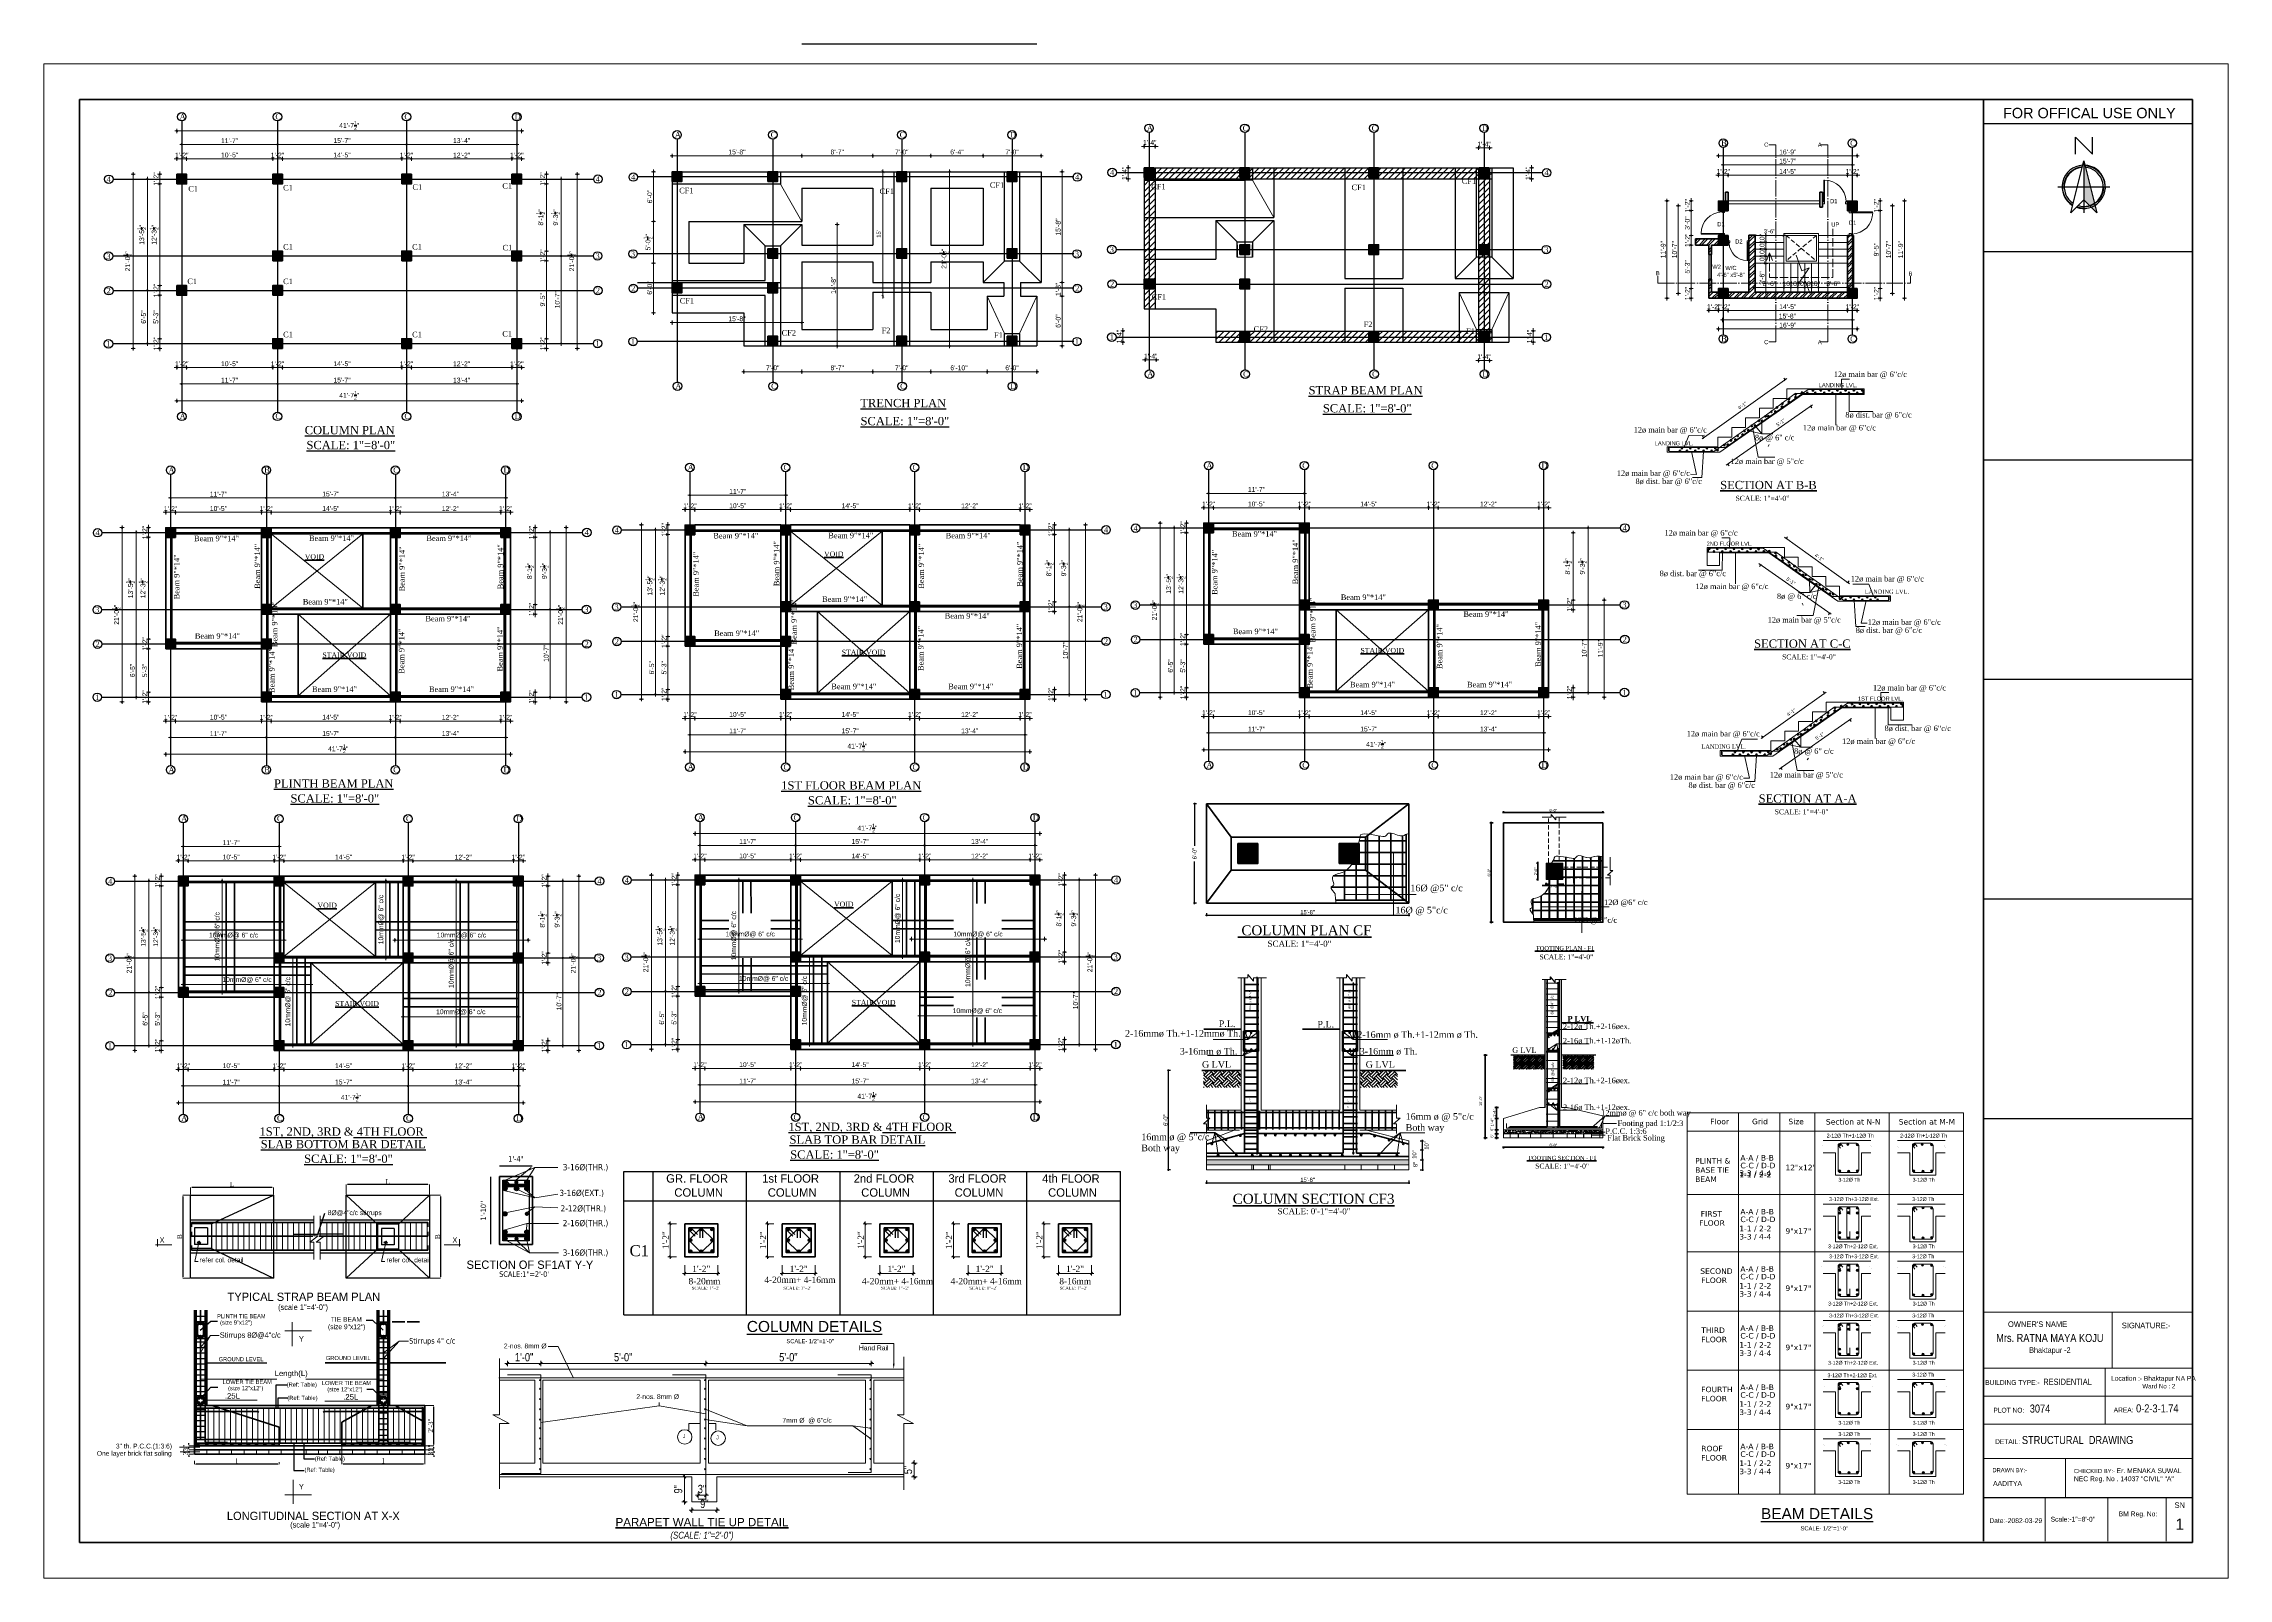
# Model space of a CAD drawing. Header units: inches. Extents: x -12073856 to 12321241, y -1226296 to 1319224.
# Drawn here: x 124365 to 127532, y 48075 to 50299 of the extents above; entities that cross this region are included whole.
import ezdxf
from ezdxf.enums import TextEntityAlignment as Align

# ---------------------------------------------------------------- set-up
doc = ezdxf.new("R2010")
doc.units = ezdxf.units.IN
doc.header["$MEASUREMENT"] = 0
doc.header["$PDMODE"] = 35
for name, pattern in [('ACAD_ISO02W100', [15, 12, -3]), ('ACAD_ISO04W100', [30, 24, -3, 0, -3]), ('DASHED', [19.05, 12.7, -6.35]), ('HIDDEN', [9.525, 6.35, -3.175])]:
    doc.linetypes.add(name, pattern=pattern)
for name, color, linetype, lineweight in [('1', 7, 'Continuous', 13), ('BEAM LINE', 4, 'Continuous', 9), ('BORDER', 7, 'Continuous', 60), ('cl', 4, 'ACAD_ISO04W100', 15), ('Column', 181, 'Continuous', 40), ('D-DIM', 5, 'Continuous', 18), ('DIM', 6, 'Continuous', 9), ('DIM_LINE', 173, 'Continuous', 20), ('Dimension', 130, 'Continuous', 9), ('dimension line', 252, 'Continuous', 9), ('dimensions', 7, 'Continuous', 15), ('DIMENTION', 140, 'Continuous', 0), ('dimentions', 5, 'Continuous', 9), ('DIMSTR', 5, 'Continuous', 13), ('door', 20, 'Continuous', 35), ('dotted', 131, 'HIDDEN', 13), ('elevation', 181, 'Continuous', 20), ('HACTH', 253, 'Continuous', 5), ('Hatch', 9, 'Continuous', 9), ('Hidden', 254, 'ACAD_ISO02W100', 15), ('OUTLINE', 1, 'Continuous', 25), ('rebAar', 3, 'Continuous', 20), ('rebar', 140, 'Continuous', 13), ('Rebars', 1, 'Continuous', 13), ('REINFORCEMENT', 2, 'Continuous', 40), ('REN', 242, 'Continuous', 30), ('SECTION', 7, 'ACAD_ISO04W100', 18), ('Sill', 4, 'Continuous', 0), ('ST-REINFOR', 201, 'Continuous', 40), ('stair', 132, 'Continuous', 13), ('Stairs', 61, 'Continuous', 18), ('steps', 253, 'Continuous', 20), ('STIRRUPS', 14, 'Continuous', 18), ('TEX', 210, 'Continuous', 25), ('TEXT', 255, 'Continuous', 35), ('Text 0.200', 122, 'Continuous', 20), ('texts', 152, 'Continuous', 35), ('tiles', 30, 'Continuous', 5), ('Toilet', 7, 'Continuous', 25), ('TRENCH', 1, 'Continuous', 35), ('TXT', 114, 'Continuous', 13), ('WALL', 1, 'Continuous', 30), ('WALL ELV', 20, 'Continuous', 20), ('WALL SEC', 2, 'Continuous', 35), ('Walls', 11, 'Continuous', 35), ('Window', 3, 'Continuous', 0), ('Windows', 151, 'Continuous', 15)]:
    doc.layers.add(name, color=color, linetype=linetype, lineweight=lineweight)
for name, color, linetype in [('hatch2', 1, 'Continuous'), ('plan wall', 7, 'Continuous'), ('STIRRUP', 10, 'Continuous')]:
    doc.layers.add(name, color=color, linetype=linetype)
doc.styles.add('48', font='arial.ttf', dxfattribs={"height": 4})
doc.styles.add('Arial', font='arial.ttf', dxfattribs={"width": 0.8, "height": 12})
doc.styles.add('bimal', font='arial.ttf')
doc.styles.add('Capt 1', font='arial.ttf', dxfattribs={"height": 12})
doc.styles.add('CEN', font='GOTHIC.TTF')
doc.styles.add('dim_20', font='ARIALN.TTF')
doc.styles.add('Labels', font='arial.ttf', dxfattribs={"height": 8})
doc.styles.add('Lettring Text', font='arial.ttf')
doc.styles.add('NIR', font='COPRGTL.TTF')
doc.styles.add('ordinary', font='times.ttf')
doc.styles.add('PAGE LAYOUT', font='comic.ttf', dxfattribs={"height": 8})
doc.styles.add('ramon', font='arial.ttf')
doc.styles.add('S-111', font='tahoma.ttf', dxfattribs={"height": 8})
doc.styles.add('SEN', font='GOTHIC.TTF')
doc.styles.get("Standard").update_dxf_attribs({"font": 'arial.ttf'})
doc.styles.add('style4', font='ARIALN.TTF', dxfattribs={"height": 11})
doc.styles.add('TAHOMA', font='tahoma.ttf', dxfattribs={"height": 9})
doc.styles.add('Text', font='GOTHIC.TTF', dxfattribs={"height": 6})
doc.styles.add('TEXT-4', font='times.ttf', dxfattribs={"height": 7})
doc.styles.add('TIMES', font='times.ttf')
doc.styles.add('TIMES 48', font='times.ttf', dxfattribs={"height": 4})
doc.dimstyles.new('1-2n', dxfattribs={"dimtxt": 8, "dimasz": 4, "dimexe": 0, "dimexo": 0, "dimgap": 3, "dimtad": 1, "dimdec": 0, "dimlfac": 0.25, "dimzin": 11, "dimdsep": 46, "dimlunit": 4, "dimtxsty": 'Arial', "dimblk": 'oblique', "dimcen": 5, "dimse1": 1, "dimse2": 1, "dimclrd": 256, "dimclre": 256, "dimclrt": 256, "dimadec": 0, "dimazin": 0, "dimtfac": 0.65, "dimtdec": 0, "dimtix": 1, "dimtmove": 0, "dimatfit": 3, "dimfxl": 0, "dimfrac": 1, "dimtolj": 1, "dimtzin": 0, "dimlwd": -1, "dimlwe": 9, "dimarcsym": 0})
doc.dimstyles.new('1_96', dxfattribs={"dimtxt": 5, "dimasz": 3, "dimexe": 3, "dimexo": 3, "dimgap": 3, "dimtad": 1, "dimdec": 0, "dimzin": 0, "dimdsep": 46, "dimlunit": 4, "dimtxsty": 'bimal', "dimblk": 'ARCHTICK', "dimcen": 2, "dimdle": 3, "dimclrd": 3, "dimclre": 1, "dimclrt": 4, "dimadec": 0, "dimazin": 0, "dimtfac": 1, "dimtdec": 0, "dimtix": 1, "dimtofl": 0, "dimtmove": 0, "dimatfit": 3, "dimldrblk": 'ARCHTICK', "dimfxl": 1, "dimtolj": 1, "dimtzin": 0, "dimlwd": 0, "dimlwe": 9, "dimarcsym": 0})
doc.dimstyles.new('Copy of Standard', dxfattribs={"dimtxt": 12, "dimasz": 4, "dimexe": 0, "dimexo": 6, "dimgap": 3, "dimtad": 1, "dimdec": 0, "dimzin": 0, "dimdsep": 46, "dimlunit": 4, "dimtxsty": 'Standard', "dimblk": 'ARCHTICK', "dimcen": 0.09, "dimdle": 3, "dimclrd": 256, "dimadec": 0, "dimazin": 0, "dimtfac": 1, "dimtdec": 0, "dimtofl": 0, "dimtmove": 0, "dimatfit": 3, "dimfxl": 1, "dimfxlon": 1, "dimtolj": 1, "dimtzin": 0, "dimlwd": -1, "dimarcsym": 0})
doc.dimstyles.new('DIM-4', dxfattribs={"dimtxt": 4, "dimasz": 2, "dimexe": 0, "dimexo": 1, "dimgap": 1, "dimtad": 1, "dimdec": 0, "dimlfac": 0.5, "dimzin": 3, "dimdsep": 46, "dimlunit": 4, "dimtxsty": 'TEXT-4', "dimcen": 0.09, "dimadec": 0, "dimazin": 0, "dimtfac": 1, "dimtdec": 0, "dimtix": 1, "dimtofl": 0, "dimtmove": 2, "dimatfit": 2, "dimfxl": 1, "dimtolj": 1, "dimtzin": 0, "dimlwe": 5, "dimarcsym": 0})
doc.dimstyles.new('my dimension', dxfattribs={"dimtxt": 8, "dimasz": 1, "dimexe": 6, "dimexo": 12, "dimgap": 2, "dimtad": 1, "dimdec": 0, "dimrnd": 1.38778e-17, "dimzin": 4, "dimdsep": 46, "dimlunit": 3, "dimtxsty": 'Standard', "dimblk": 'ARROW', "dimcen": 0, "dimse1": 1, "dimse2": 1, "dimclrd": 256, "dimclre": 256, "dimclrt": 256, "dimadec": 5, "dimazin": 0, "dimtfac": 1, "dimtdec": 0, "dimtix": 1, "dimtmove": 2, "dimatfit": 1, "dimfxl": 1, "dimtolj": 1, "dimtzin": 0, "dimlwd": -1, "dimlwe": -1, "dimarcsym": 0})
doc.dimstyles.new('nir 48', dxfattribs={"dimscale": 0.5, "dimtxt": 24, "dimasz": 3, "dimexe": 3, "dimexo": 6, "dimgap": 2, "dimtad": 3, "dimdec": 0, "dimzin": 3, "dimlunit": 4, "dimtxsty": 'NIR', "dimblk": 'OBLIQUE', "dimcen": 2.5, "dimdle": 3, "dimclrt": 3, "dimadec": 0, "dimazin": 0, "dimtfac": 1, "dimtdec": 0, "dimtmove": 2, "dimatfit": 3, "dimfxl": 1, "dimarcsym": 0})
doc.dimstyles.new('nir24', dxfattribs={"dimscale": 0.25, "dimtxt": 9, "dimasz": 3, "dimexe": 3, "dimexo": 12, "dimgap": 2, "dimtad": 1, "dimdec": 0, "dimzin": 3, "dimlunit": 4, "dimtxsty": 'ordinary', "dimblk": 'OBLIQUE', "dimcen": 2.5, "dimdle": 3, "dimclrt": 3, "dimadec": 0, "dimazin": 0, "dimtfac": 1, "dimtdec": 0, "dimtmove": 2, "dimatfit": 3, "dimfxl": 1, "dimarcsym": 0})
doc.dimstyles.new("S-2'", dxfattribs={"dimscale": 96, "dimtxt": 9, "dimasz": 0.003, "dimexe": 0.09375, "dimexo": 0.09375, "dimgap": 0.0625, "dimtad": 1, "dimdec": 0, "dimlfac": 0.25, "dimzin": 3, "dimdsep": 46, "dimlunit": 3, "dimtxsty": 'S-111', "dimblk": 'S', "dimcen": 0.09375, "dimdle": 0.09375, "dimse1": 1, "dimse2": 1, "dimadec": 0, "dimazin": 1, "dimtfac": 1, "dimtdec": 0, "dimtix": 1, "dimtmove": 0, "dimatfit": 3, "dimldrblk": 'DOTSMALL', "dimfxl": 1, "dimtolj": 1, "dimtzin": 1, "dimarcsym": 0})
doc.dimstyles.new('S8', dxfattribs={"dimtxt": 7, "dimasz": 2, "dimexe": 6, "dimexo": 18, "dimgap": 1.9375, "dimtad": 1, "dimdec": 1, "dimzin": 3, "dimdsep": 46, "dimlunit": 4, "dimtxsty": 'ramon', "dimblk": 'dot 2', "dimcen": 0.09375, "dimse1": 1, "dimse2": 1, "dimclrd": 1, "dimclre": 1, "dimclrt": 256, "dimadec": 0, "dimazin": 0, "dimtfac": 0.75, "dimtdec": 1, "dimtix": 1, "dimtmove": 1, "dimatfit": 3, "dimldrblk": 'DOT', "dimfxl": 1, "dimtolj": 1, "dimtzin": 0, "dimlwd": 9, "dimlwe": 9, "dimarcsym": 0})
doc.dimstyles.get("Standard").update_dxf_attribs({"dimtxt": 6, "dimasz": 4, "dimexe": 0, "dimexo": 6, "dimgap": 3, "dimtad": 1, "dimdec": 0, "dimzin": 0, "dimdsep": 46, "dimlunit": 4, "dimtxsty": 'Standard', "dimblk": 'ARCHTICK', "dimcen": 0.09, "dimdle": 3, "dimclrd": 256, "dimadec": 0, "dimazin": 0, "dimtfac": 1, "dimtdec": 0, "dimtofl": 0, "dimtmove": 0, "dimatfit": 3, "dimfxl": 1, "dimfxlon": 1, "dimtolj": 1, "dimtzin": 0, "dimlwd": -1, "dimarcsym": 0})
pattern_1 = [(45, (4066.87, 11377.191), (-5.30330086, 5.30330086), []), (45, (4070.406, 11377.191), (-5.30330086, 5.30330086), [])]
pattern_2 = [(45, (6338.728, 2588.183), (-4.41941738, 4.41941738), [])]
pattern_3 = [(90, (-3680.62, 0), (-12.5, 0), [])]

# ---------------------------------------------------------------- blocks, each defined once
blk = doc.blocks.new('colm')
at = {"layer": 'Hatch'}
h = blk.add_hatch(color=256, dxfattribs=at)
h.dxf.hatch_style = 1
h.paths.add_polyline_path([(66705.7, 8319.7), (66705.7, 8307.7), (66717.7, 8307.7), (66717.7, 8319.7)])
at = {"layer": 'Column'}
blk.add_lwpolyline([(66705.7, 8307.7), (66717.7, 8307.7), (66717.7, 8319.7), (66705.7, 8319.7)], close=True, dxfattribs=at)
blk = doc.blocks.new('dot1')
at = {"layer": 'Hatch'}
h = blk.add_hatch(color=256, dxfattribs=at)
edge = h.paths.add_edge_path()
edge.add_arc((0, 0), 1, 0, 360)
for p, q in [((3, 0), (-3, 0)), ((0, 3), (0, -3))]:
    blk.add_line(p, q, dxfattribs=at)
blk.add_circle((0, 0), 1, dxfattribs=at)
blk = doc.blocks.new('dot 2')
at = {"layer": 'Hatch', "xscale": 0.5, "yscale": 0.5, "zscale": 0.5}
blk.add_blockref('dot1', (0, 0), dxfattribs=at)
blk = doc.blocks.new('*D2079')
at = {"layer": 'Defpoints', "color": 0, "transparency": 16777216}
for p in [(124542.3, 49598), (124556.3, 49620.2), (124556.3, 49598)]:
    blk.add_point(p, dxfattribs=at)
at = {"layer": 'Toilet', "color": 1, "lineweight": 9, "transparency": 16777216}
for p, q in [((124540.3, 49620.2), (124538.3, 49620.2)), ((124542.3, 49620.2), (124556.3, 49620.2)), ((124558.3, 49620.2), (124560.3, 49620.2))]:
    blk.add_line(p, q, dxfattribs=at)
at = {"layer": 'Toilet', "color": 1, "lineweight": 9, "transparency": 16777216, "xscale": 2, "yscale": 2, "zscale": 2}
blk.add_blockref('dot 2', (124542.3, 49620.2), dxfattribs=at)
at = {"layer": 'Toilet', "color": 1, "lineweight": 9, "transparency": 16777216, "xscale": 2, "yscale": 2, "zscale": 2, "rotation": 180}
blk.add_blockref('dot 2', (124556.3, 49620.2), dxfattribs=at)
at = {"layer": 'Toilet', "transparency": 16777216, "insert": (124549.3, 49625.6), "char_height": 7, "attachment_point": 5, "style": 'ramon'}
blk.add_mtext('\\A1;1\'-2"', dxfattribs=at)
blk = doc.blocks.new('_Dot')
at = {"color": 0, "lineweight": -2}
blk.add_line((-0.5, 0), (-1, 0), dxfattribs=at)
at = {"color": 0, "const_width": 0.5}
blk.add_lwpolyline([(-0.25, 0, 1), (0.25, 0, 1)], format="xyb", close=True, dxfattribs=at)
blk = doc.blocks.new('*D2080')
at = {"layer": 'Defpoints', "color": 0, "transparency": 16777216}
for p in [(124556.3, 49598), (124681.1, 49620.2), (124681.1, 49598)]:
    blk.add_point(p, dxfattribs=at)
at = {"layer": 'Toilet', "color": 1, "lineweight": 9, "transparency": 16777216}
blk.add_line((124558.3, 49620.2), (124679.1, 49620.2), dxfattribs=at)
at = {"layer": 'Toilet', "color": 1, "lineweight": 9, "transparency": 16777216, "xscale": 2, "yscale": 2, "zscale": 2}
for p, rotation in [((124556.3, 49620.2), 180.0000000068786), ((124681.1, 49620.2), 6.87854744294497e-09)]:
    blk.add_blockref('dot 2', p, dxfattribs=dict(at, rotation=rotation))
at = {"layer": 'Toilet', "transparency": 16777216, "insert": (124618.7, 49625.7), "char_height": 7, "attachment_point": 5, "rotation": 0, "style": 'ramon'}
blk.add_mtext('\\A1;10\'-5"', dxfattribs=at)
blk = doc.blocks.new('*D2081')
at = {"layer": 'Defpoints', "color": 0, "transparency": 16777216}
for p in [(124681.1, 49598), (124695.1, 49620.2), (124695.1, 49598)]:
    blk.add_point(p, dxfattribs=at)
at = {"layer": 'Toilet', "color": 1, "lineweight": 9, "transparency": 16777216}
for p, q in [((124679.1, 49620.2), (124677.1, 49620.2)), ((124681.1, 49620.2), (124695.1, 49620.2)), ((124697.1, 49620.2), (124699.1, 49620.2))]:
    blk.add_line(p, q, dxfattribs=at)
at = {"layer": 'Toilet', "color": 1, "lineweight": 9, "transparency": 16777216, "xscale": 2, "yscale": 2, "zscale": 2}
for p, rotation in [((124681.1, 49620.2), 6.878577707425393e-09), ((124695.1, 49620.2), 180.0000000068786)]:
    blk.add_blockref('dot 2', p, dxfattribs=dict(at, rotation=rotation))
at = {"layer": 'Toilet', "transparency": 16777216, "insert": (124688.1, 49625.6), "char_height": 7, "attachment_point": 5, "rotation": 0, "style": 'ramon'}
blk.add_mtext('\\A1;1\'-2"', dxfattribs=at)
blk = doc.blocks.new('*D2082')
at = {"layer": 'Defpoints', "color": 0, "transparency": 16777216}
for p in [(124695.1, 49598), (124868.1, 49620.2), (124868.1, 49598)]:
    blk.add_point(p, dxfattribs=at)
at = {"layer": 'Toilet', "color": 1, "lineweight": 9, "transparency": 16777216}
blk.add_line((124697.1, 49620.2), (124866.1, 49620.2), dxfattribs=at)
at = {"layer": 'Toilet', "color": 1, "lineweight": 9, "transparency": 16777216, "xscale": 2, "yscale": 2, "zscale": 2}
for p, rotation in [((124695.1, 49620.2), 180.0000000068786), ((124868.1, 49620.2), 6.87854744294497e-09)]:
    blk.add_blockref('dot 2', p, dxfattribs=dict(at, rotation=rotation))
at = {"layer": 'Toilet', "transparency": 16777216, "insert": (124781.6, 49625.7), "char_height": 7, "attachment_point": 5, "rotation": 0, "style": 'ramon'}
blk.add_mtext('\\A1;14\'-5"', dxfattribs=at)
blk = doc.blocks.new('*D2083')
at = {"layer": 'Defpoints', "color": 0, "transparency": 16777216}
for p in [(124868.1, 49598), (124882.1, 49620.2), (124882.1, 49598)]:
    blk.add_point(p, dxfattribs=at)
at = {"layer": 'Toilet', "color": 1, "lineweight": 9, "transparency": 16777216}
for p, q in [((124866.1, 49620.2), (124864.1, 49620.2)), ((124868.1, 49620.2), (124882.1, 49620.2)), ((124884.1, 49620.2), (124886.1, 49620.2))]:
    blk.add_line(p, q, dxfattribs=at)
at = {"layer": 'Toilet', "color": 1, "lineweight": 9, "transparency": 16777216, "xscale": 2, "yscale": 2, "zscale": 2}
for p, rotation in [((124868.1, 49620.2), 6.878577707425393e-09), ((124882.1, 49620.2), 180.0000000068786)]:
    blk.add_blockref('dot 2', p, dxfattribs=dict(at, rotation=rotation))
at = {"layer": 'Toilet', "transparency": 16777216, "insert": (124875.1, 49625.6), "char_height": 7, "attachment_point": 5, "rotation": 0, "style": 'ramon'}
blk.add_mtext('\\A1;1\'-2"', dxfattribs=at)
blk = doc.blocks.new('*D2084')
at = {"layer": 'Defpoints', "color": 0, "transparency": 16777216}
for p in [(124882.1, 49598), (125028, 49620.2), (125028, 49598)]:
    blk.add_point(p, dxfattribs=at)
at = {"layer": 'Toilet', "color": 1, "lineweight": 9, "transparency": 16777216}
blk.add_line((124884.1, 49620.2), (125026, 49620.2), dxfattribs=at)
at = {"layer": 'Toilet', "color": 1, "lineweight": 9, "transparency": 16777216, "xscale": 2, "yscale": 2, "zscale": 2}
for p, rotation in [((124882.1, 49620.2), 180.0000000068786), ((125028, 49620.2), 6.87854744294497e-09)]:
    blk.add_blockref('dot 2', p, dxfattribs=dict(at, rotation=rotation))
at = {"layer": 'Toilet', "transparency": 16777216, "insert": (124955, 49625.6), "char_height": 7, "attachment_point": 5, "rotation": 0, "style": 'ramon'}
blk.add_mtext('\\A1;12\'-2"', dxfattribs=at)
blk = doc.blocks.new('*D2085')
at = {"layer": 'Defpoints', "color": 0, "transparency": 16777216}
for p in [(125028, 49598), (125042, 49620.2), (125042, 49598)]:
    blk.add_point(p, dxfattribs=at)
at = {"layer": 'Toilet', "color": 1, "lineweight": 9, "transparency": 16777216}
for p, q in [((125026, 49620.2), (125024, 49620.2)), ((125028, 49620.2), (125042, 49620.2)), ((125044, 49620.2), (125046, 49620.2))]:
    blk.add_line(p, q, dxfattribs=at)
at = {"layer": 'Toilet', "color": 1, "lineweight": 9, "transparency": 16777216, "xscale": 2, "yscale": 2, "zscale": 2}
for p, rotation in [((125028, 49620.2), 6.878577707425393e-09), ((125042, 49620.2), 180.0000000068786)]:
    blk.add_blockref('dot 2', p, dxfattribs=dict(at, rotation=rotation))
at = {"layer": 'Toilet', "transparency": 16777216, "insert": (125035, 49625.6), "char_height": 7, "attachment_point": 5, "rotation": 0, "style": 'ramon'}
blk.add_mtext('\\A1;1\'-2"', dxfattribs=at)
blk = doc.blocks.new('*D2086')
at = {"layer": 'Defpoints', "color": 0, "transparency": 16777216}
for p in [(124688.1, 49641.1), (124549.3, 49598), (124688.1, 49598)]:
    blk.add_point(p, dxfattribs=at)
at = {"layer": 'Toilet', "color": 1, "lineweight": 9, "transparency": 16777216}
blk.add_line((124551.3, 49641.1), (124686.1, 49641.1), dxfattribs=at)
at = {"layer": 'Toilet', "color": 1, "lineweight": 9, "transparency": 16777216, "xscale": 2, "yscale": 2, "zscale": 2, "rotation": 180}
blk.add_blockref('dot 2', (124549.3, 49641.1), dxfattribs=at)
at = {"layer": 'Toilet', "color": 1, "lineweight": 9, "transparency": 16777216, "xscale": 2, "yscale": 2, "zscale": 2}
blk.add_blockref('dot 2', (124688.1, 49641.1), dxfattribs=at)
at = {"layer": 'Toilet', "transparency": 16777216, "insert": (124618.7, 49646.6), "char_height": 7, "attachment_point": 5, "style": 'ramon'}
blk.add_mtext('\\A1;11\'-7"', dxfattribs=at)
blk = doc.blocks.new('*D2087')
at = {"layer": 'Defpoints', "color": 0, "transparency": 16777216}
for p in [(124542.3, 49598), (124517.4, 49584), (124542.3, 49584)]:
    blk.add_point(p, dxfattribs=at)
at = {"layer": 'Toilet', "color": 1, "lineweight": 9, "transparency": 16777216}
for p, q in [((124517.4, 49600), (124517.4, 49602)), ((124517.4, 49598), (124517.4, 49584)), ((124517.4, 49582), (124517.4, 49580))]:
    blk.add_line(p, q, dxfattribs=at)
at = {"layer": 'Toilet', "color": 1, "lineweight": 9, "transparency": 16777216, "xscale": 2, "yscale": 2, "zscale": 2}
for p, rotation in [((124517.4, 49598), 270), ((124517.4, 49584), 90)]:
    blk.add_blockref('dot 2', p, dxfattribs=dict(at, rotation=rotation))
at = {"layer": 'Toilet', "transparency": 16777216, "insert": (124511.9, 49591), "char_height": 7, "attachment_point": 5, "rotation": 90, "style": 'ramon'}
blk.add_mtext('\\A1;1\'-2"', dxfattribs=at)
blk = doc.blocks.new('*D2088')
at = {"layer": 'Defpoints', "color": 0, "transparency": 16777216}
for p in [(124542.3, 49584), (124517.4, 49436.5), (124542.3, 49436.5)]:
    blk.add_point(p, dxfattribs=at)
at = {"layer": 'Toilet', "color": 1, "lineweight": 9, "transparency": 16777216}
blk.add_line((124517.4, 49582), (124517.4, 49438.5), dxfattribs=at)
at = {"layer": 'Toilet', "color": 1, "lineweight": 9, "transparency": 16777216, "xscale": 2, "yscale": 2, "zscale": 2}
for p, rotation in [((124517.4, 49584), 90), ((124517.4, 49436.5), 270)]:
    blk.add_blockref('dot 2', p, dxfattribs=dict(at, rotation=rotation))
at = {"layer": 'Toilet', "transparency": 16777216, "insert": (124509.2, 49510.2), "char_height": 7, "attachment_point": 5, "rotation": 90, "style": 'ramon'}
blk.add_mtext('\\A1;12\'-3{\\H0.750000x;\\S1/2;}"', dxfattribs=at)
blk = doc.blocks.new('*D2089')
at = {"layer": 'Defpoints', "color": 0, "transparency": 16777216}
for p in [(124542.3, 49436.5), (124517.4, 49422.5), (124542.3, 49422.5)]:
    blk.add_point(p, dxfattribs=at)
at = {"layer": 'Toilet', "color": 1, "lineweight": 9, "transparency": 16777216}
for p, q in [((124517.4, 49438.5), (124517.4, 49440.5)), ((124517.4, 49436.5), (124517.4, 49422.5)), ((124517.4, 49420.5), (124517.4, 49418.5))]:
    blk.add_line(p, q, dxfattribs=at)
at = {"layer": 'Toilet', "color": 1, "lineweight": 9, "transparency": 16777216, "xscale": 2, "yscale": 2, "zscale": 2}
for p, rotation in [((124517.4, 49436.5), 270), ((124517.4, 49422.5), 90)]:
    blk.add_blockref('dot 2', p, dxfattribs=dict(at, rotation=rotation))
at = {"layer": 'Toilet', "transparency": 16777216, "insert": (124511.9, 49429.5), "char_height": 7, "attachment_point": 5, "rotation": 90, "style": 'ramon'}
blk.add_mtext('\\A1;1\'-2"', dxfattribs=at)
blk = doc.blocks.new('*D2090')
at = {"layer": 'Defpoints', "color": 0, "transparency": 16777216}
for p in [(124542.3, 49422.5), (124517.4, 49359.5), (124681.1, 49359.5)]:
    blk.add_point(p, dxfattribs=at)
at = {"layer": 'Toilet', "color": 1, "lineweight": 9, "transparency": 16777216}
blk.add_line((124517.4, 49420.5), (124517.4, 49361.5), dxfattribs=at)
at = {"layer": 'Toilet', "color": 1, "lineweight": 9, "transparency": 16777216, "xscale": 2, "yscale": 2, "zscale": 2}
for p, rotation in [((124517.4, 49422.5), 90), ((124517.4, 49359.5), 270)]:
    blk.add_blockref('dot 2', p, dxfattribs=dict(at, rotation=rotation))
at = {"layer": 'Toilet', "transparency": 16777216, "insert": (124511.8, 49391), "char_height": 7, "attachment_point": 5, "rotation": 90, "style": 'ramon'}
blk.add_mtext('\\A1;5\'-3"', dxfattribs=at)
blk = doc.blocks.new('*D2091')
at = {"layer": 'Defpoints', "color": 0, "transparency": 16777216}
for p in [(124517.4, 49345.5), (124681.1, 49359.5), (124681.1, 49345.5)]:
    blk.add_point(p, dxfattribs=at)
at = {"layer": 'Toilet', "color": 1, "lineweight": 9, "transparency": 16777216}
for p, q in [((124517.4, 49361.5), (124517.4, 49363.5)), ((124517.4, 49359.5), (124517.4, 49345.5)), ((124517.4, 49343.5), (124517.4, 49341.5))]:
    blk.add_line(p, q, dxfattribs=at)
at = {"layer": 'Toilet', "color": 1, "lineweight": 9, "transparency": 16777216, "xscale": 2, "yscale": 2, "zscale": 2}
for p, rotation in [((124517.4, 49359.5), 270), ((124517.4, 49345.5), 90)]:
    blk.add_blockref('dot 2', p, dxfattribs=dict(at, rotation=rotation))
at = {"layer": 'Toilet', "transparency": 16777216, "insert": (124511.9, 49352.5), "char_height": 7, "attachment_point": 5, "rotation": 90, "style": 'ramon'}
blk.add_mtext('\\A1;1\'-2"', dxfattribs=at)
blk = doc.blocks.new('*D2092')
at = {"layer": 'Defpoints', "color": 0, "transparency": 16777216}
for p in [(124499.5, 49429.5), (124544.9, 49429.5), (124544.9, 49352.5)]:
    blk.add_point(p, dxfattribs=at)
at = {"layer": 'Toilet', "color": 1, "lineweight": 9, "transparency": 16777216}
blk.add_line((124499.5, 49354.5), (124499.5, 49427.5), dxfattribs=at)
at = {"layer": 'Toilet', "color": 1, "lineweight": 9, "transparency": 16777216, "xscale": 2, "yscale": 2, "zscale": 2}
for p, rotation in [((124499.5, 49429.5), 90), ((124499.5, 49352.5), 270)]:
    blk.add_blockref('dot 2', p, dxfattribs=dict(at, rotation=rotation))
at = {"layer": 'Toilet', "transparency": 16777216, "insert": (124494, 49391), "char_height": 7, "attachment_point": 5, "rotation": 90, "style": 'ramon'}
blk.add_mtext('\\A1;6\'-5"', dxfattribs=at)
blk = doc.blocks.new('*D2093')
at = {"layer": 'Defpoints', "color": 0, "transparency": 16777216}
for p in [(124499.5, 49591), (124542.3, 49591), (124544.9, 49429.5)]:
    blk.add_point(p, dxfattribs=at)
at = {"layer": 'Toilet', "color": 1, "lineweight": 9, "transparency": 16777216}
blk.add_line((124499.5, 49431.5), (124499.5, 49589), dxfattribs=at)
at = {"layer": 'Toilet', "color": 1, "lineweight": 9, "transparency": 16777216, "xscale": 2, "yscale": 2, "zscale": 2}
for p, rotation in [((124499.5, 49591), 90), ((124499.5, 49429.5), 270)]:
    blk.add_blockref('dot 2', p, dxfattribs=dict(at, rotation=rotation))
at = {"layer": 'Toilet', "transparency": 16777216, "insert": (124491.3, 49510.2), "char_height": 7, "attachment_point": 5, "rotation": 90, "style": 'ramon'}
blk.add_mtext('\\A1;13\'-5{\\H0.750000x;\\S1/2;}"', dxfattribs=at)
blk = doc.blocks.new('*D2094')
at = {"layer": 'Defpoints', "color": 0, "transparency": 16777216}
for p in [(124478.9, 49598), (124681.1, 49598), (124681.1, 49345.5)]:
    blk.add_point(p, dxfattribs=at)
at = {"layer": 'Toilet', "color": 1, "lineweight": 9, "transparency": 16777216}
blk.add_line((124478.9, 49347.5), (124478.9, 49596), dxfattribs=at)
at = {"layer": 'Toilet', "color": 1, "lineweight": 9, "transparency": 16777216, "xscale": 2, "yscale": 2, "zscale": 2}
for p, rotation in [((124478.9, 49598), 90), ((124478.9, 49345.5), 270)]:
    blk.add_blockref('dot 2', p, dxfattribs=dict(at, rotation=rotation))
at = {"layer": 'Toilet', "transparency": 16777216, "insert": (124470.8, 49471.7), "char_height": 7, "attachment_point": 5, "rotation": 90, "style": 'ramon'}
blk.add_mtext('\\A1;21\'-0{\\H0.750000x;\\S1/2;}"', dxfattribs=at)
blk = doc.blocks.new('*D2095')
at = {"layer": 'Defpoints', "color": 0, "transparency": 16777216}
for p in [(125042, 49359.5), (125042, 49345.5), (125077.9, 49359.5)]:
    blk.add_point(p, dxfattribs=at)
at = {"layer": 'Toilet', "color": 1, "lineweight": 9, "transparency": 16777216}
for p, q in [((125077.9, 49361.5), (125077.9, 49363.5)), ((125077.9, 49345.5), (125077.9, 49359.5)), ((125077.9, 49343.5), (125077.9, 49341.5))]:
    blk.add_line(p, q, dxfattribs=at)
at = {"layer": 'Toilet', "color": 1, "lineweight": 9, "transparency": 16777216, "xscale": 2, "yscale": 2, "zscale": 2}
for p, rotation in [((125077.9, 49359.5), 270), ((125077.9, 49345.5), 90)]:
    blk.add_blockref('dot 2', p, dxfattribs=dict(at, rotation=rotation))
at = {"layer": 'Toilet', "transparency": 16777216, "insert": (125072.4, 49352.5), "char_height": 7, "attachment_point": 5, "rotation": 90, "style": 'ramon'}
blk.add_mtext('\\A1;1\'-2"', dxfattribs=at)
blk = doc.blocks.new('*D2096')
at = {"layer": 'Defpoints', "color": 0, "transparency": 16777216}
for p in [(125042, 49486.5), (125042, 49472.5), (125077.9, 49486.5)]:
    blk.add_point(p, dxfattribs=at)
at = {"layer": 'Toilet', "color": 1, "lineweight": 9, "transparency": 16777216}
for p, q in [((125077.9, 49488.5), (125077.9, 49490.5)), ((125077.9, 49472.5), (125077.9, 49486.5)), ((125077.9, 49470.5), (125077.9, 49468.5))]:
    blk.add_line(p, q, dxfattribs=at)
at = {"layer": 'Toilet', "color": 1, "lineweight": 9, "transparency": 16777216, "xscale": 2, "yscale": 2, "zscale": 2}
for p, rotation in [((125077.9, 49486.5), 270), ((125077.9, 49472.5), 90)]:
    blk.add_blockref('dot 2', p, dxfattribs=dict(at, rotation=rotation))
at = {"layer": 'Toilet', "transparency": 16777216, "insert": (125072.4, 49479.5), "char_height": 7, "attachment_point": 5, "rotation": 90, "style": 'ramon'}
blk.add_mtext('\\A1;1\'-2"', dxfattribs=at)
blk = doc.blocks.new('*D2097')
at = {"layer": 'Defpoints', "color": 0, "transparency": 16777216}
for p in [(125042, 49584), (125077.9, 49584), (125042, 49486.5)]:
    blk.add_point(p, dxfattribs=at)
at = {"layer": 'Toilet', "color": 1, "lineweight": 9, "transparency": 16777216}
blk.add_line((125077.9, 49488.5), (125077.9, 49582), dxfattribs=at)
at = {"layer": 'Toilet', "color": 1, "lineweight": 9, "transparency": 16777216, "xscale": 2, "yscale": 2, "zscale": 2}
for p, rotation in [((125077.9, 49584), 90), ((125077.9, 49486.5), 270)]:
    blk.add_blockref('dot 2', p, dxfattribs=dict(at, rotation=rotation))
at = {"layer": 'Toilet', "transparency": 16777216, "insert": (125069.7, 49535.2), "char_height": 7, "attachment_point": 5, "rotation": 90, "style": 'ramon'}
blk.add_mtext('\\A1;8\'-1{\\H0.750000x;\\S1/2;}"', dxfattribs=at)
blk = doc.blocks.new('*D2098')
at = {"layer": 'Defpoints', "color": 0, "transparency": 16777216}
for p in [(125042, 49598), (125077.9, 49598), (125042, 49584)]:
    blk.add_point(p, dxfattribs=at)
at = {"layer": 'Toilet', "color": 1, "lineweight": 9, "transparency": 16777216}
for p, q in [((125077.9, 49600), (125077.9, 49602)), ((125077.9, 49584), (125077.9, 49598)), ((125077.9, 49582), (125077.9, 49580))]:
    blk.add_line(p, q, dxfattribs=at)
at = {"layer": 'Toilet', "color": 1, "lineweight": 9, "transparency": 16777216, "xscale": 2, "yscale": 2, "zscale": 2}
for p, rotation in [((125077.9, 49598), 270), ((125077.9, 49584), 90)]:
    blk.add_blockref('dot 2', p, dxfattribs=dict(at, rotation=rotation))
at = {"layer": 'Toilet', "transparency": 16777216, "insert": (125072.4, 49591), "char_height": 7, "attachment_point": 5, "rotation": 90, "style": 'ramon'}
blk.add_mtext('\\A1;1\'-2"', dxfattribs=at)
blk = doc.blocks.new('*D2099')
at = {"layer": 'Defpoints', "color": 0, "transparency": 16777216}
for p in [(124995.2, 49479.5), (125099.3, 49479.5), (124995.2, 49352.5)]:
    blk.add_point(p, dxfattribs=at)
at = {"layer": 'Toilet', "color": 1, "lineweight": 9, "transparency": 16777216}
blk.add_line((125099.3, 49354.5), (125099.3, 49477.5), dxfattribs=at)
at = {"layer": 'Toilet', "color": 1, "lineweight": 9, "transparency": 16777216, "xscale": 2, "yscale": 2, "zscale": 2}
for p, rotation in [((125099.3, 49479.5), 90), ((125099.3, 49352.5), 270)]:
    blk.add_blockref('dot 2', p, dxfattribs=dict(at, rotation=rotation))
at = {"layer": 'Toilet', "transparency": 16777216, "insert": (125093.8, 49416), "char_height": 7, "attachment_point": 5, "rotation": 90, "style": 'ramon'}
blk.add_mtext('\\A1;10\'-7"', dxfattribs=at)
blk = doc.blocks.new('*D2100')
at = {"layer": 'Defpoints', "color": 0, "transparency": 16777216}
for p in [(125042, 49591), (125099.3, 49591), (124995.2, 49479.5)]:
    blk.add_point(p, dxfattribs=at)
at = {"layer": 'Toilet', "color": 1, "lineweight": 9, "transparency": 16777216}
blk.add_line((125099.3, 49481.5), (125099.3, 49589), dxfattribs=at)
at = {"layer": 'Toilet', "color": 1, "lineweight": 9, "transparency": 16777216, "xscale": 2, "yscale": 2, "zscale": 2}
for p, rotation in [((125099.3, 49591), 90), ((125099.3, 49479.5), 270)]:
    blk.add_blockref('dot 2', p, dxfattribs=dict(at, rotation=rotation))
at = {"layer": 'Toilet', "transparency": 16777216, "insert": (125091.2, 49535.2), "char_height": 7, "attachment_point": 5, "rotation": 90, "style": 'ramon'}
blk.add_mtext('\\A1;9\'-3{\\H0.750000x;\\S1/2;}"', dxfattribs=at)
blk = doc.blocks.new('*D2101')
at = {"layer": 'Defpoints', "color": 0, "transparency": 16777216}
for p in [(125042, 49598), (125122.8, 49598), (125042, 49345.5)]:
    blk.add_point(p, dxfattribs=at)
at = {"layer": 'Toilet', "color": 1, "lineweight": 9, "transparency": 16777216}
blk.add_line((125122.8, 49347.5), (125122.8, 49596), dxfattribs=at)
at = {"layer": 'Toilet', "color": 1, "lineweight": 9, "transparency": 16777216, "xscale": 2, "yscale": 2, "zscale": 2}
for p, rotation in [((125122.8, 49598), 90), ((125122.8, 49345.5), 270)]:
    blk.add_blockref('dot 2', p, dxfattribs=dict(at, rotation=rotation))
at = {"layer": 'Toilet', "transparency": 16777216, "insert": (125114.6, 49471.7), "char_height": 7, "attachment_point": 5, "rotation": 90, "style": 'ramon'}
blk.add_mtext('\\A1;21\'-0{\\H0.750000x;\\S1/2;}"', dxfattribs=at)
blk = doc.blocks.new('*D2102')
at = {"layer": 'Defpoints', "color": 0, "transparency": 16777216}
for p in [(124542.3, 49422.5), (124556.3, 49422.5), (124556.3, 49317.7)]:
    blk.add_point(p, dxfattribs=at)
at = {"layer": 'Toilet', "color": 1, "lineweight": 9, "transparency": 16777216}
for p, q in [((124540.3, 49317.7), (124538.3, 49317.7)), ((124542.3, 49317.7), (124556.3, 49317.7)), ((124558.3, 49317.7), (124560.3, 49317.7))]:
    blk.add_line(p, q, dxfattribs=at)
at = {"layer": 'Toilet', "color": 1, "lineweight": 9, "transparency": 16777216, "xscale": 2, "yscale": 2, "zscale": 2}
blk.add_blockref('dot 2', (124542.3, 49317.7), dxfattribs=at)
at = {"layer": 'Toilet', "color": 1, "lineweight": 9, "transparency": 16777216, "xscale": 2, "yscale": 2, "zscale": 2, "rotation": 180}
blk.add_blockref('dot 2', (124556.3, 49317.7), dxfattribs=at)
at = {"layer": 'Toilet', "transparency": 16777216, "insert": (124549.3, 49323.2), "char_height": 7, "attachment_point": 5, "style": 'ramon'}
blk.add_mtext('\\A1;1\'-2"', dxfattribs=at)
blk = doc.blocks.new('*D2103')
at = {"layer": 'Defpoints', "color": 0, "transparency": 16777216}
for p in [(124556.3, 49422.5), (124681.1, 49345.5), (124681.1, 49317.7)]:
    blk.add_point(p, dxfattribs=at)
at = {"layer": 'Toilet', "color": 1, "lineweight": 9, "transparency": 16777216}
blk.add_line((124558.3, 49317.7), (124679.1, 49317.7), dxfattribs=at)
at = {"layer": 'Toilet', "color": 1, "lineweight": 9, "transparency": 16777216, "xscale": 2, "yscale": 2, "zscale": 2, "rotation": 180}
blk.add_blockref('dot 2', (124556.3, 49317.7), dxfattribs=at)
at = {"layer": 'Toilet', "color": 1, "lineweight": 9, "transparency": 16777216, "xscale": 2, "yscale": 2, "zscale": 2}
blk.add_blockref('dot 2', (124681.1, 49317.7), dxfattribs=at)
at = {"layer": 'Toilet', "transparency": 16777216, "insert": (124618.7, 49323.3), "char_height": 7, "attachment_point": 5, "style": 'ramon'}
blk.add_mtext('\\A1;10\'-5"', dxfattribs=at)
blk = doc.blocks.new('*D2104')
at = {"layer": 'Defpoints', "color": 0, "transparency": 16777216}
for p in [(124681.1, 49345.5), (124695.1, 49345.5), (124695.1, 49317.7)]:
    blk.add_point(p, dxfattribs=at)
at = {"layer": 'Toilet', "color": 1, "lineweight": 9, "transparency": 16777216}
for p, q in [((124679.1, 49317.7), (124677.1, 49317.7)), ((124681.1, 49317.7), (124695.1, 49317.7)), ((124697.1, 49317.7), (124699.1, 49317.7))]:
    blk.add_line(p, q, dxfattribs=at)
at = {"layer": 'Toilet', "color": 1, "lineweight": 9, "transparency": 16777216, "xscale": 2, "yscale": 2, "zscale": 2}
blk.add_blockref('dot 2', (124681.1, 49317.7), dxfattribs=at)
at = {"layer": 'Toilet', "color": 1, "lineweight": 9, "transparency": 16777216, "xscale": 2, "yscale": 2, "zscale": 2, "rotation": 180}
blk.add_blockref('dot 2', (124695.1, 49317.7), dxfattribs=at)
at = {"layer": 'Toilet', "transparency": 16777216, "insert": (124688.1, 49323.2), "char_height": 7, "attachment_point": 5, "style": 'ramon'}
blk.add_mtext('\\A1;1\'-2"', dxfattribs=at)
blk = doc.blocks.new('*D2105')
at = {"layer": 'Defpoints', "color": 0, "transparency": 16777216}
for p in [(124695.1, 49345.5), (124868.1, 49345.5), (124868.1, 49317.7)]:
    blk.add_point(p, dxfattribs=at)
at = {"layer": 'Toilet', "color": 1, "lineweight": 9, "transparency": 16777216}
blk.add_line((124697.1, 49317.7), (124866.1, 49317.7), dxfattribs=at)
at = {"layer": 'Toilet', "color": 1, "lineweight": 9, "transparency": 16777216, "xscale": 2, "yscale": 2, "zscale": 2, "rotation": 180}
blk.add_blockref('dot 2', (124695.1, 49317.7), dxfattribs=at)
at = {"layer": 'Toilet', "color": 1, "lineweight": 9, "transparency": 16777216, "xscale": 2, "yscale": 2, "zscale": 2}
blk.add_blockref('dot 2', (124868.1, 49317.7), dxfattribs=at)
at = {"layer": 'Toilet', "transparency": 16777216, "insert": (124781.6, 49323.3), "char_height": 7, "attachment_point": 5, "style": 'ramon'}
blk.add_mtext('\\A1;14\'-5"', dxfattribs=at)
blk = doc.blocks.new('*D2106')
at = {"layer": 'Defpoints', "color": 0, "transparency": 16777216}
for p in [(124868.1, 49345.5), (124882.1, 49345.5), (124882.1, 49317.7)]:
    blk.add_point(p, dxfattribs=at)
at = {"layer": 'Toilet', "color": 1, "lineweight": 9, "transparency": 16777216}
for p, q in [((124866.1, 49317.7), (124864.1, 49317.7)), ((124868.1, 49317.7), (124882.1, 49317.7)), ((124884.1, 49317.7), (124886.1, 49317.7))]:
    blk.add_line(p, q, dxfattribs=at)
at = {"layer": 'Toilet', "color": 1, "lineweight": 9, "transparency": 16777216, "xscale": 2, "yscale": 2, "zscale": 2}
blk.add_blockref('dot 2', (124868.1, 49317.7), dxfattribs=at)
at = {"layer": 'Toilet', "color": 1, "lineweight": 9, "transparency": 16777216, "xscale": 2, "yscale": 2, "zscale": 2, "rotation": 180}
blk.add_blockref('dot 2', (124882.1, 49317.7), dxfattribs=at)
at = {"layer": 'Toilet', "transparency": 16777216, "insert": (124875.1, 49323.2), "char_height": 7, "attachment_point": 5, "style": 'ramon'}
blk.add_mtext('\\A1;1\'-2"', dxfattribs=at)
blk = doc.blocks.new('*D2107')
at = {"layer": 'Defpoints', "color": 0, "transparency": 16777216}
for p in [(124882.1, 49345.5), (125028, 49345.5), (125028, 49317.7)]:
    blk.add_point(p, dxfattribs=at)
at = {"layer": 'Toilet', "color": 1, "lineweight": 9, "transparency": 16777216}
blk.add_line((124884.1, 49317.7), (125026, 49317.7), dxfattribs=at)
at = {"layer": 'Toilet', "color": 1, "lineweight": 9, "transparency": 16777216, "xscale": 2, "yscale": 2, "zscale": 2, "rotation": 180}
blk.add_blockref('dot 2', (124882.1, 49317.7), dxfattribs=at)
at = {"layer": 'Toilet', "color": 1, "lineweight": 9, "transparency": 16777216, "xscale": 2, "yscale": 2, "zscale": 2}
blk.add_blockref('dot 2', (125028, 49317.7), dxfattribs=at)
at = {"layer": 'Toilet', "transparency": 16777216, "insert": (124955, 49323.2), "char_height": 7, "attachment_point": 5, "style": 'ramon'}
blk.add_mtext('\\A1;12\'-2"', dxfattribs=at)
blk = doc.blocks.new('*D2108')
at = {"layer": 'Defpoints', "color": 0, "transparency": 16777216}
for p in [(125028, 49345.5), (125042, 49345.5), (125042, 49317.7)]:
    blk.add_point(p, dxfattribs=at)
at = {"layer": 'Toilet', "color": 1, "lineweight": 9, "transparency": 16777216}
for p, q in [((125026, 49317.7), (125024, 49317.7)), ((125028, 49317.7), (125042, 49317.7)), ((125044, 49317.7), (125046, 49317.7))]:
    blk.add_line(p, q, dxfattribs=at)
at = {"layer": 'Toilet', "color": 1, "lineweight": 9, "transparency": 16777216, "xscale": 2, "yscale": 2, "zscale": 2}
blk.add_blockref('dot 2', (125028, 49317.7), dxfattribs=at)
at = {"layer": 'Toilet', "color": 1, "lineweight": 9, "transparency": 16777216, "xscale": 2, "yscale": 2, "zscale": 2, "rotation": 180}
blk.add_blockref('dot 2', (125042, 49317.7), dxfattribs=at)
at = {"layer": 'Toilet', "transparency": 16777216, "insert": (125035, 49323.2), "char_height": 7, "attachment_point": 5, "style": 'ramon'}
blk.add_mtext('\\A1;1\'-2"', dxfattribs=at)
blk = doc.blocks.new('*D2109')
at = {"layer": 'Defpoints', "color": 0, "transparency": 16777216}
for p in [(124549.3, 49422.5), (124688.1, 49422.5), (124688.1, 49294)]:
    blk.add_point(p, dxfattribs=at)
at = {"layer": 'Toilet', "color": 1, "lineweight": 9, "transparency": 16777216}
blk.add_line((124551.3, 49294), (124686.1, 49294), dxfattribs=at)
at = {"layer": 'Toilet', "color": 1, "lineweight": 9, "transparency": 16777216, "xscale": 2, "yscale": 2, "zscale": 2, "rotation": 180}
blk.add_blockref('dot 2', (124549.3, 49294), dxfattribs=at)
at = {"layer": 'Toilet', "color": 1, "lineweight": 9, "transparency": 16777216, "xscale": 2, "yscale": 2, "zscale": 2}
blk.add_blockref('dot 2', (124688.1, 49294), dxfattribs=at)
at = {"layer": 'Toilet', "transparency": 16777216, "insert": (124618.7, 49299.5), "char_height": 7, "attachment_point": 5, "style": 'ramon'}
blk.add_mtext('\\A1;11\'-7"', dxfattribs=at)
blk = doc.blocks.new('*D2110')
at = {"layer": 'Defpoints', "color": 0, "transparency": 16777216}
for p in [(124688.1, 49422.5), (124875.1, 49345.5), (124875.1, 49294)]:
    blk.add_point(p, dxfattribs=at)
at = {"layer": 'Toilet', "color": 1, "lineweight": 9, "transparency": 16777216}
blk.add_line((124690.1, 49294), (124873.1, 49294), dxfattribs=at)
at = {"layer": 'Toilet', "color": 1, "lineweight": 9, "transparency": 16777216, "xscale": 2, "yscale": 2, "zscale": 2, "rotation": 180}
blk.add_blockref('dot 2', (124688.1, 49294), dxfattribs=at)
at = {"layer": 'Toilet', "color": 1, "lineweight": 9, "transparency": 16777216, "xscale": 2, "yscale": 2, "zscale": 2}
blk.add_blockref('dot 2', (124875.1, 49294), dxfattribs=at)
at = {"layer": 'Toilet', "transparency": 16777216, "insert": (124781.6, 49299.6), "char_height": 7, "attachment_point": 5, "style": 'ramon'}
blk.add_mtext('\\A1;15\'-7"', dxfattribs=at)
blk = doc.blocks.new('*D2111')
at = {"layer": 'Defpoints', "color": 0, "transparency": 16777216}
for p in [(124875.1, 49345.5), (125035, 49345.5), (125035, 49294)]:
    blk.add_point(p, dxfattribs=at)
at = {"layer": 'Toilet', "color": 1, "lineweight": 9, "transparency": 16777216}
blk.add_line((124877.1, 49294), (125033, 49294), dxfattribs=at)
at = {"layer": 'Toilet', "color": 1, "lineweight": 9, "transparency": 16777216, "xscale": 2, "yscale": 2, "zscale": 2, "rotation": 180}
blk.add_blockref('dot 2', (124875.1, 49294), dxfattribs=at)
at = {"layer": 'Toilet', "color": 1, "lineweight": 9, "transparency": 16777216, "xscale": 2, "yscale": 2, "zscale": 2}
blk.add_blockref('dot 2', (125035, 49294), dxfattribs=at)
at = {"layer": 'Toilet', "transparency": 16777216, "insert": (124955, 49299.6), "char_height": 7, "attachment_point": 5, "style": 'ramon'}
blk.add_mtext('\\A1;13\'-4"', dxfattribs=at)
blk = doc.blocks.new('*D2112')
at = {"layer": 'Defpoints', "color": 0, "transparency": 16777216}
for p in [(124542.3, 49422.5), (125042, 49345.5), (125042, 49269.5)]:
    blk.add_point(p, dxfattribs=at)
at = {"layer": 'Toilet', "color": 1, "lineweight": 9, "transparency": 16777216}
blk.add_line((124544.3, 49269.5), (125040, 49269.5), dxfattribs=at)
at = {"layer": 'Toilet', "color": 1, "lineweight": 9, "transparency": 16777216, "xscale": 2, "yscale": 2, "zscale": 2, "rotation": 180}
blk.add_blockref('dot 2', (124542.3, 49269.5), dxfattribs=at)
at = {"layer": 'Toilet', "color": 1, "lineweight": 9, "transparency": 16777216, "xscale": 2, "yscale": 2, "zscale": 2}
blk.add_blockref('dot 2', (125042, 49269.5), dxfattribs=at)
at = {"layer": 'Toilet', "transparency": 16777216, "insert": (124792.1, 49277.5), "char_height": 7, "attachment_point": 5, "style": 'ramon'}
blk.add_mtext('\\A1;41\'-7{\\H0.750000x;\\S1/2;}"', dxfattribs=at)
blk = doc.blocks.new('*D2143')
at = {"layer": 'Defpoints', "color": 0, "transparency": 16777216}
for p in [(125295.1, 49601.9), (125309.1, 49624.1), (125309.1, 49601.9)]:
    blk.add_point(p, dxfattribs=at)
at = {"layer": 'Toilet', "color": 1, "lineweight": 9, "transparency": 16777216}
for p, q in [((125293.1, 49624.1), (125291.1, 49624.1)), ((125295.1, 49624.1), (125309.1, 49624.1)), ((125311.1, 49624.1), (125313.1, 49624.1))]:
    blk.add_line(p, q, dxfattribs=at)
at = {"layer": 'Toilet', "color": 1, "lineweight": 9, "transparency": 16777216, "xscale": 2, "yscale": 2, "zscale": 2}
blk.add_blockref('dot 2', (125295.1, 49624.1), dxfattribs=at)
at = {"layer": 'Toilet', "color": 1, "lineweight": 9, "transparency": 16777216, "xscale": 2, "yscale": 2, "zscale": 2, "rotation": 180}
blk.add_blockref('dot 2', (125309.1, 49624.1), dxfattribs=at)
at = {"layer": 'Toilet', "transparency": 16777216, "insert": (125302.1, 49629.5), "char_height": 7, "attachment_point": 5, "style": 'ramon'}
blk.add_mtext('\\A1;1\'-2"', dxfattribs=at)
blk = doc.blocks.new('*D2144')
at = {"layer": 'Defpoints', "color": 0, "transparency": 16777216}
for p in [(125309.1, 49601.9), (125433.9, 49624.1), (125433.9, 49601.9)]:
    blk.add_point(p, dxfattribs=at)
at = {"layer": 'Toilet', "color": 1, "lineweight": 9, "transparency": 16777216}
blk.add_line((125311.1, 49624.1), (125431.9, 49624.1), dxfattribs=at)
at = {"layer": 'Toilet', "color": 1, "lineweight": 9, "transparency": 16777216, "xscale": 2, "yscale": 2, "zscale": 2}
for p, rotation in [((125309.1, 49624.1), 180.0000000068786), ((125433.9, 49624.1), 6.87854744294497e-09)]:
    blk.add_blockref('dot 2', p, dxfattribs=dict(at, rotation=rotation))
at = {"layer": 'Toilet', "transparency": 16777216, "insert": (125371.5, 49629.6), "char_height": 7, "attachment_point": 5, "rotation": 0, "style": 'ramon'}
blk.add_mtext('\\A1;10\'-5"', dxfattribs=at)
blk = doc.blocks.new('*D2145')
at = {"layer": 'Defpoints', "color": 0, "transparency": 16777216}
for p in [(125433.9, 49601.9), (125447.9, 49624.1), (125447.9, 49601.9)]:
    blk.add_point(p, dxfattribs=at)
at = {"layer": 'Toilet', "color": 1, "lineweight": 9, "transparency": 16777216}
for p, q in [((125431.9, 49624.1), (125429.9, 49624.1)), ((125433.9, 49624.1), (125447.9, 49624.1)), ((125449.9, 49624.1), (125451.9, 49624.1))]:
    blk.add_line(p, q, dxfattribs=at)
at = {"layer": 'Toilet', "color": 1, "lineweight": 9, "transparency": 16777216, "xscale": 2, "yscale": 2, "zscale": 2}
for p, rotation in [((125433.9, 49624.1), 6.878577707425393e-09), ((125447.9, 49624.1), 180.0000000068786)]:
    blk.add_blockref('dot 2', p, dxfattribs=dict(at, rotation=rotation))
at = {"layer": 'Toilet', "transparency": 16777216, "insert": (125440.9, 49629.5), "char_height": 7, "attachment_point": 5, "rotation": 0, "style": 'ramon'}
blk.add_mtext('\\A1;1\'-2"', dxfattribs=at)
blk = doc.blocks.new('*D2146')
at = {"layer": 'Defpoints', "color": 0, "transparency": 16777216}
for p in [(125447.9, 49601.9), (125620.9, 49624.1), (125620.9, 49601.9)]:
    blk.add_point(p, dxfattribs=at)
at = {"layer": 'Toilet', "color": 1, "lineweight": 9, "transparency": 16777216}
blk.add_line((125449.9, 49624.1), (125618.9, 49624.1), dxfattribs=at)
at = {"layer": 'Toilet', "color": 1, "lineweight": 9, "transparency": 16777216, "xscale": 2, "yscale": 2, "zscale": 2}
for p, rotation in [((125447.9, 49624.1), 180.0000000068786), ((125620.9, 49624.1), 6.87854744294497e-09)]:
    blk.add_blockref('dot 2', p, dxfattribs=dict(at, rotation=rotation))
at = {"layer": 'Toilet', "transparency": 16777216, "insert": (125534.4, 49629.6), "char_height": 7, "attachment_point": 5, "rotation": 0, "style": 'ramon'}
blk.add_mtext('\\A1;14\'-5"', dxfattribs=at)
blk = doc.blocks.new('*D2115')
at = {"layer": 'Defpoints', "color": 0, "transparency": 16777216}
for p in [(125620.9, 49601.9), (125634.9, 49624.1), (125634.9, 49601.9)]:
    blk.add_point(p, dxfattribs=at)
at = {"layer": 'Toilet', "color": 1, "lineweight": 9, "transparency": 16777216}
for p, q in [((125618.9, 49624.1), (125616.9, 49624.1)), ((125620.9, 49624.1), (125634.9, 49624.1)), ((125636.9, 49624.1), (125638.9, 49624.1))]:
    blk.add_line(p, q, dxfattribs=at)
at = {"layer": 'Toilet', "color": 1, "lineweight": 9, "transparency": 16777216, "xscale": 2, "yscale": 2, "zscale": 2}
for p, rotation in [((125620.9, 49624.1), 6.878577707425393e-09), ((125634.9, 49624.1), 180.0000000068786)]:
    blk.add_blockref('dot 2', p, dxfattribs=dict(at, rotation=rotation))
at = {"layer": 'Toilet', "transparency": 16777216, "insert": (125627.9, 49629.5), "char_height": 7, "attachment_point": 5, "rotation": 0, "style": 'ramon'}
blk.add_mtext('\\A1;1\'-2"', dxfattribs=at)
blk = doc.blocks.new('*D2116')
at = {"layer": 'Defpoints', "color": 0, "transparency": 16777216}
for p in [(125634.9, 49601.9), (125780.8, 49624.1), (125780.8, 49601.9)]:
    blk.add_point(p, dxfattribs=at)
at = {"layer": 'Toilet', "color": 1, "lineweight": 9, "transparency": 16777216}
blk.add_line((125636.9, 49624.1), (125778.8, 49624.1), dxfattribs=at)
at = {"layer": 'Toilet', "color": 1, "lineweight": 9, "transparency": 16777216, "xscale": 2, "yscale": 2, "zscale": 2}
for p, rotation in [((125634.9, 49624.1), 180.0000000068786), ((125780.8, 49624.1), 6.87854744294497e-09)]:
    blk.add_blockref('dot 2', p, dxfattribs=dict(at, rotation=rotation))
at = {"layer": 'Toilet', "transparency": 16777216, "insert": (125707.8, 49629.5), "char_height": 7, "attachment_point": 5, "rotation": 0, "style": 'ramon'}
blk.add_mtext('\\A1;12\'-2"', dxfattribs=at)
blk = doc.blocks.new('*D2117')
at = {"layer": 'Defpoints', "color": 0, "transparency": 16777216}
for p in [(125780.8, 49601.9), (125794.8, 49624.1), (125794.8, 49601.9)]:
    blk.add_point(p, dxfattribs=at)
at = {"layer": 'Toilet', "color": 1, "lineweight": 9, "transparency": 16777216}
for p, q in [((125778.8, 49624.1), (125776.8, 49624.1)), ((125780.8, 49624.1), (125794.8, 49624.1)), ((125796.8, 49624.1), (125798.8, 49624.1))]:
    blk.add_line(p, q, dxfattribs=at)
at = {"layer": 'Toilet', "color": 1, "lineweight": 9, "transparency": 16777216, "xscale": 2, "yscale": 2, "zscale": 2}
for p, rotation in [((125780.8, 49624.1), 6.878577707425393e-09), ((125794.8, 49624.1), 180.0000000068786)]:
    blk.add_blockref('dot 2', p, dxfattribs=dict(at, rotation=rotation))
at = {"layer": 'Toilet', "transparency": 16777216, "insert": (125787.8, 49629.5), "char_height": 7, "attachment_point": 5, "rotation": 0, "style": 'ramon'}
blk.add_mtext('\\A1;1\'-2"', dxfattribs=at)
blk = doc.blocks.new('*D2118')
at = {"layer": 'Defpoints', "color": 0, "transparency": 16777216}
for p in [(125440.9, 49645), (125302.1, 49601.9), (125440.9, 49601.9)]:
    blk.add_point(p, dxfattribs=at)
at = {"layer": 'Toilet', "color": 1, "lineweight": 9, "transparency": 16777216}
blk.add_line((125304.1, 49645), (125438.9, 49645), dxfattribs=at)
at = {"layer": 'Toilet', "color": 1, "lineweight": 9, "transparency": 16777216, "xscale": 2, "yscale": 2, "zscale": 2, "rotation": 180}
blk.add_blockref('dot 2', (125302.1, 49645), dxfattribs=at)
at = {"layer": 'Toilet', "color": 1, "lineweight": 9, "transparency": 16777216, "xscale": 2, "yscale": 2, "zscale": 2}
blk.add_blockref('dot 2', (125440.9, 49645), dxfattribs=at)
at = {"layer": 'Toilet', "transparency": 16777216, "insert": (125371.5, 49650.5), "char_height": 7, "attachment_point": 5, "style": 'ramon'}
blk.add_mtext('\\A1;11\'-7"', dxfattribs=at)
blk = doc.blocks.new('*D2119')
at = {"layer": 'Defpoints', "color": 0, "transparency": 16777216}
for p in [(125295.1, 49601.9), (125270.1, 49587.9), (125295.1, 49587.9)]:
    blk.add_point(p, dxfattribs=at)
at = {"layer": 'Toilet', "color": 1, "lineweight": 9, "transparency": 16777216}
for p, q in [((125270.1, 49603.9), (125270.1, 49605.9)), ((125270.1, 49601.9), (125270.1, 49587.9)), ((125270.1, 49585.9), (125270.1, 49583.9))]:
    blk.add_line(p, q, dxfattribs=at)
at = {"layer": 'Toilet', "color": 1, "lineweight": 9, "transparency": 16777216, "xscale": 2, "yscale": 2, "zscale": 2}
for p, rotation in [((125270.1, 49601.9), 270), ((125270.1, 49587.9), 90)]:
    blk.add_blockref('dot 2', p, dxfattribs=dict(at, rotation=rotation))
at = {"layer": 'Toilet', "transparency": 16777216, "insert": (125264.7, 49594.9), "char_height": 7, "attachment_point": 5, "rotation": 90, "style": 'ramon'}
blk.add_mtext('\\A1;1\'-2"', dxfattribs=at)
blk = doc.blocks.new('*D2120')
at = {"layer": 'Defpoints', "color": 0, "transparency": 16777216}
for p in [(125295.1, 49587.9), (125270.1, 49440.4), (125295.1, 49440.4)]:
    blk.add_point(p, dxfattribs=at)
at = {"layer": 'Toilet', "color": 1, "lineweight": 9, "transparency": 16777216}
blk.add_line((125270.1, 49585.9), (125270.1, 49442.4), dxfattribs=at)
at = {"layer": 'Toilet', "color": 1, "lineweight": 9, "transparency": 16777216, "xscale": 2, "yscale": 2, "zscale": 2}
for p, rotation in [((125270.1, 49587.9), 90), ((125270.1, 49440.4), 270)]:
    blk.add_blockref('dot 2', p, dxfattribs=dict(at, rotation=rotation))
at = {"layer": 'Toilet', "transparency": 16777216, "insert": (125262, 49514.1), "char_height": 7, "attachment_point": 5, "rotation": 90, "style": 'ramon'}
blk.add_mtext('\\A1;12\'-3{\\H0.750000x;\\S1/2;}"', dxfattribs=at)
blk = doc.blocks.new('*D2121')
at = {"layer": 'Defpoints', "color": 0, "transparency": 16777216}
for p in [(125295.1, 49440.4), (125270.1, 49426.4), (125295.1, 49426.4)]:
    blk.add_point(p, dxfattribs=at)
at = {"layer": 'Toilet', "color": 1, "lineweight": 9, "transparency": 16777216}
for p, q in [((125270.1, 49442.4), (125270.1, 49444.4)), ((125270.1, 49440.4), (125270.1, 49426.4)), ((125270.1, 49424.4), (125270.1, 49422.4))]:
    blk.add_line(p, q, dxfattribs=at)
at = {"layer": 'Toilet', "color": 1, "lineweight": 9, "transparency": 16777216, "xscale": 2, "yscale": 2, "zscale": 2}
for p, rotation in [((125270.1, 49440.4), 270), ((125270.1, 49426.4), 90)]:
    blk.add_blockref('dot 2', p, dxfattribs=dict(at, rotation=rotation))
at = {"layer": 'Toilet', "transparency": 16777216, "insert": (125264.7, 49433.4), "char_height": 7, "attachment_point": 5, "rotation": 90, "style": 'ramon'}
blk.add_mtext('\\A1;1\'-2"', dxfattribs=at)
blk = doc.blocks.new('*D2122')
at = {"layer": 'Defpoints', "color": 0, "transparency": 16777216}
for p in [(125295.1, 49426.4), (125270.1, 49363.4), (125433.9, 49363.4)]:
    blk.add_point(p, dxfattribs=at)
at = {"layer": 'Toilet', "color": 1, "lineweight": 9, "transparency": 16777216}
blk.add_line((125270.1, 49424.4), (125270.1, 49365.4), dxfattribs=at)
at = {"layer": 'Toilet', "color": 1, "lineweight": 9, "transparency": 16777216, "xscale": 2, "yscale": 2, "zscale": 2}
for p, rotation in [((125270.1, 49426.4), 90), ((125270.1, 49363.4), 270)]:
    blk.add_blockref('dot 2', p, dxfattribs=dict(at, rotation=rotation))
at = {"layer": 'Toilet', "transparency": 16777216, "insert": (125264.6, 49394.9), "char_height": 7, "attachment_point": 5, "rotation": 90, "style": 'ramon'}
blk.add_mtext('\\A1;5\'-3"', dxfattribs=at)
blk = doc.blocks.new('*D2123')
at = {"layer": 'Defpoints', "color": 0, "transparency": 16777216}
for p in [(125270.1, 49349.4), (125433.9, 49363.4), (125433.9, 49349.4)]:
    blk.add_point(p, dxfattribs=at)
at = {"layer": 'Toilet', "color": 1, "lineweight": 9, "transparency": 16777216}
for p, q in [((125270.1, 49365.4), (125270.1, 49367.4)), ((125270.1, 49363.4), (125270.1, 49349.4)), ((125270.1, 49347.4), (125270.1, 49345.4))]:
    blk.add_line(p, q, dxfattribs=at)
at = {"layer": 'Toilet', "color": 1, "lineweight": 9, "transparency": 16777216, "xscale": 2, "yscale": 2, "zscale": 2}
for p, rotation in [((125270.1, 49363.4), 270), ((125270.1, 49349.4), 90)]:
    blk.add_blockref('dot 2', p, dxfattribs=dict(at, rotation=rotation))
at = {"layer": 'Toilet', "transparency": 16777216, "insert": (125264.7, 49356.4), "char_height": 7, "attachment_point": 5, "rotation": 90, "style": 'ramon'}
blk.add_mtext('\\A1;1\'-2"', dxfattribs=at)
blk = doc.blocks.new('*D2113')
at = {"layer": 'Defpoints', "color": 0, "transparency": 16777216}
for p in [(125252.2, 49433.4), (125297.7, 49433.4), (125297.7, 49356.4)]:
    blk.add_point(p, dxfattribs=at)
at = {"layer": 'Toilet', "color": 1, "lineweight": 9, "transparency": 16777216}
blk.add_line((125252.2, 49358.4), (125252.2, 49431.4), dxfattribs=at)
at = {"layer": 'Toilet', "color": 1, "lineweight": 9, "transparency": 16777216, "xscale": 2, "yscale": 2, "zscale": 2}
for p, rotation in [((125252.2, 49433.4), 90), ((125252.2, 49356.4), 270)]:
    blk.add_blockref('dot 2', p, dxfattribs=dict(at, rotation=rotation))
at = {"layer": 'Toilet', "transparency": 16777216, "insert": (125246.7, 49394.9), "char_height": 7, "attachment_point": 5, "rotation": 90, "style": 'ramon'}
blk.add_mtext('\\A1;6\'-5"', dxfattribs=at)
blk = doc.blocks.new('*D2131')
at = {"layer": 'Defpoints', "color": 0, "transparency": 16777216}
for p in [(125252.2, 49594.9), (125295.1, 49594.9), (125297.7, 49433.4)]:
    blk.add_point(p, dxfattribs=at)
at = {"layer": 'Toilet', "color": 1, "lineweight": 9, "transparency": 16777216}
blk.add_line((125252.2, 49435.4), (125252.2, 49592.9), dxfattribs=at)
at = {"layer": 'Toilet', "color": 1, "lineweight": 9, "transparency": 16777216, "xscale": 2, "yscale": 2, "zscale": 2}
for p, rotation in [((125252.2, 49594.9), 90), ((125252.2, 49433.4), 270)]:
    blk.add_blockref('dot 2', p, dxfattribs=dict(at, rotation=rotation))
at = {"layer": 'Toilet', "transparency": 16777216, "insert": (125244.1, 49514.1), "char_height": 7, "attachment_point": 5, "rotation": 90, "style": 'ramon'}
blk.add_mtext('\\A1;13\'-5{\\H0.750000x;\\S1/2;}"', dxfattribs=at)
blk = doc.blocks.new('*D2132')
at = {"layer": 'Defpoints', "color": 0, "transparency": 16777216}
for p in [(125231.7, 49601.9), (125433.9, 49601.9), (125433.9, 49349.4)]:
    blk.add_point(p, dxfattribs=at)
at = {"layer": 'Toilet', "color": 1, "lineweight": 9, "transparency": 16777216}
blk.add_line((125231.7, 49351.4), (125231.7, 49599.9), dxfattribs=at)
at = {"layer": 'Toilet', "color": 1, "lineweight": 9, "transparency": 16777216, "xscale": 2, "yscale": 2, "zscale": 2}
for p, rotation in [((125231.7, 49601.9), 90), ((125231.7, 49349.4), 270)]:
    blk.add_blockref('dot 2', p, dxfattribs=dict(at, rotation=rotation))
at = {"layer": 'Toilet', "transparency": 16777216, "insert": (125223.6, 49475.6), "char_height": 7, "attachment_point": 5, "rotation": 90, "style": 'ramon'}
blk.add_mtext('\\A1;21\'-0{\\H0.750000x;\\S1/2;}"', dxfattribs=at)
blk = doc.blocks.new('*D2133')
at = {"layer": 'Defpoints', "color": 0, "transparency": 16777216}
for p in [(125794.8, 49363.4), (125794.8, 49349.4), (125830.7, 49363.4)]:
    blk.add_point(p, dxfattribs=at)
at = {"layer": 'Toilet', "color": 1, "lineweight": 9, "transparency": 16777216}
for p, q in [((125830.7, 49365.4), (125830.7, 49367.4)), ((125830.7, 49349.4), (125830.7, 49363.4)), ((125830.7, 49347.4), (125830.7, 49345.4))]:
    blk.add_line(p, q, dxfattribs=at)
at = {"layer": 'Toilet', "color": 1, "lineweight": 9, "transparency": 16777216, "xscale": 2, "yscale": 2, "zscale": 2}
for p, rotation in [((125830.7, 49363.4), 270), ((125830.7, 49349.4), 90)]:
    blk.add_blockref('dot 2', p, dxfattribs=dict(at, rotation=rotation))
at = {"layer": 'Toilet', "transparency": 16777216, "insert": (125825.2, 49356.4), "char_height": 7, "attachment_point": 5, "rotation": 90, "style": 'ramon'}
blk.add_mtext('\\A1;1\'-2"', dxfattribs=at)
blk = doc.blocks.new('*D2134')
at = {"layer": 'Defpoints', "color": 0, "transparency": 16777216}
for p in [(125794.8, 49490.4), (125794.8, 49476.4), (125830.7, 49490.4)]:
    blk.add_point(p, dxfattribs=at)
at = {"layer": 'Toilet', "color": 1, "lineweight": 9, "transparency": 16777216}
for p, q in [((125830.7, 49492.4), (125830.7, 49494.4)), ((125830.7, 49476.4), (125830.7, 49490.4)), ((125830.7, 49474.4), (125830.7, 49472.4))]:
    blk.add_line(p, q, dxfattribs=at)
at = {"layer": 'Toilet', "color": 1, "lineweight": 9, "transparency": 16777216, "xscale": 2, "yscale": 2, "zscale": 2}
for p, rotation in [((125830.7, 49490.4), 270), ((125830.7, 49476.4), 90)]:
    blk.add_blockref('dot 2', p, dxfattribs=dict(at, rotation=rotation))
at = {"layer": 'Toilet', "transparency": 16777216, "insert": (125825.2, 49483.4), "char_height": 7, "attachment_point": 5, "rotation": 90, "style": 'ramon'}
blk.add_mtext('\\A1;1\'-2"', dxfattribs=at)
blk = doc.blocks.new('*D2135')
at = {"layer": 'Defpoints', "color": 0, "transparency": 16777216}
for p in [(125794.8, 49587.9), (125830.7, 49587.9), (125794.8, 49490.4)]:
    blk.add_point(p, dxfattribs=at)
at = {"layer": 'Toilet', "color": 1, "lineweight": 9, "transparency": 16777216}
blk.add_line((125830.7, 49492.4), (125830.7, 49585.9), dxfattribs=at)
at = {"layer": 'Toilet', "color": 1, "lineweight": 9, "transparency": 16777216, "xscale": 2, "yscale": 2, "zscale": 2}
for p, rotation in [((125830.7, 49587.9), 90), ((125830.7, 49490.4), 270)]:
    blk.add_blockref('dot 2', p, dxfattribs=dict(at, rotation=rotation))
at = {"layer": 'Toilet', "transparency": 16777216, "insert": (125822.5, 49539.1), "char_height": 7, "attachment_point": 5, "rotation": 90, "style": 'ramon'}
blk.add_mtext('\\A1;8\'-1{\\H0.750000x;\\S1/2;}"', dxfattribs=at)
blk = doc.blocks.new('*D2136')
at = {"layer": 'Defpoints', "color": 0, "transparency": 16777216}
for p in [(125794.8, 49601.9), (125830.7, 49601.9), (125794.8, 49587.9)]:
    blk.add_point(p, dxfattribs=at)
at = {"layer": 'Toilet', "color": 1, "lineweight": 9, "transparency": 16777216}
for p, q in [((125830.7, 49603.9), (125830.7, 49605.9)), ((125830.7, 49587.9), (125830.7, 49601.9)), ((125830.7, 49585.9), (125830.7, 49583.9))]:
    blk.add_line(p, q, dxfattribs=at)
at = {"layer": 'Toilet', "color": 1, "lineweight": 9, "transparency": 16777216, "xscale": 2, "yscale": 2, "zscale": 2}
for p, rotation in [((125830.7, 49601.9), 270), ((125830.7, 49587.9), 90)]:
    blk.add_blockref('dot 2', p, dxfattribs=dict(at, rotation=rotation))
at = {"layer": 'Toilet', "transparency": 16777216, "insert": (125825.2, 49594.9), "char_height": 7, "attachment_point": 5, "rotation": 90, "style": 'ramon'}
blk.add_mtext('\\A1;1\'-2"', dxfattribs=at)
blk = doc.blocks.new('*D2114')
at = {"layer": 'Defpoints', "color": 0, "transparency": 16777216}
for p in [(125748, 49483.4), (125852.1, 49483.4), (125748, 49356.4)]:
    blk.add_point(p, dxfattribs=at)
at = {"layer": 'Toilet', "color": 1, "lineweight": 9, "transparency": 16777216}
blk.add_line((125852.1, 49358.4), (125852.1, 49481.4), dxfattribs=at)
at = {"layer": 'Toilet', "color": 1, "lineweight": 9, "transparency": 16777216, "xscale": 2, "yscale": 2, "zscale": 2}
for p, rotation in [((125852.1, 49483.4), 90), ((125852.1, 49356.4), 270)]:
    blk.add_blockref('dot 2', p, dxfattribs=dict(at, rotation=rotation))
at = {"layer": 'Toilet', "transparency": 16777216, "insert": (125846.6, 49419.9), "char_height": 7, "attachment_point": 5, "rotation": 90, "style": 'ramon'}
blk.add_mtext('\\A1;10\'-7"', dxfattribs=at)
blk = doc.blocks.new('*D2137')
at = {"layer": 'Defpoints', "color": 0, "transparency": 16777216}
for p in [(125794.8, 49594.9), (125852.1, 49594.9), (125748, 49483.4)]:
    blk.add_point(p, dxfattribs=at)
at = {"layer": 'Toilet', "color": 1, "lineweight": 9, "transparency": 16777216}
blk.add_line((125852.1, 49485.4), (125852.1, 49592.9), dxfattribs=at)
at = {"layer": 'Toilet', "color": 1, "lineweight": 9, "transparency": 16777216, "xscale": 2, "yscale": 2, "zscale": 2}
for p, rotation in [((125852.1, 49594.9), 90), ((125852.1, 49483.4), 270)]:
    blk.add_blockref('dot 2', p, dxfattribs=dict(at, rotation=rotation))
at = {"layer": 'Toilet', "transparency": 16777216, "insert": (125844, 49539.1), "char_height": 7, "attachment_point": 5, "rotation": 90, "style": 'ramon'}
blk.add_mtext('\\A1;9\'-3{\\H0.750000x;\\S1/2;}"', dxfattribs=at)
blk = doc.blocks.new('*D2138')
at = {"layer": 'Defpoints', "color": 0, "transparency": 16777216}
for p in [(125794.8, 49601.9), (125875.5, 49601.9), (125794.8, 49349.4)]:
    blk.add_point(p, dxfattribs=at)
at = {"layer": 'Toilet', "color": 1, "lineweight": 9, "transparency": 16777216}
blk.add_line((125875.5, 49351.4), (125875.5, 49599.9), dxfattribs=at)
at = {"layer": 'Toilet', "color": 1, "lineweight": 9, "transparency": 16777216, "xscale": 2, "yscale": 2, "zscale": 2}
for p, rotation in [((125875.5, 49601.9), 90), ((125875.5, 49349.4), 270)]:
    blk.add_blockref('dot 2', p, dxfattribs=dict(at, rotation=rotation))
at = {"layer": 'Toilet', "transparency": 16777216, "insert": (125867.4, 49475.6), "char_height": 7, "attachment_point": 5, "rotation": 90, "style": 'ramon'}
blk.add_mtext('\\A1;21\'-0{\\H0.750000x;\\S1/2;}"', dxfattribs=at)
blk = doc.blocks.new('*D2139')
at = {"layer": 'Defpoints', "color": 0, "transparency": 16777216}
for p in [(125295.1, 49426.4), (125309.1, 49426.4), (125309.1, 49321.6)]:
    blk.add_point(p, dxfattribs=at)
at = {"layer": 'Toilet', "color": 1, "lineweight": 9, "transparency": 16777216}
for p, q in [((125293.1, 49321.6), (125291.1, 49321.6)), ((125295.1, 49321.6), (125309.1, 49321.6)), ((125311.1, 49321.6), (125313.1, 49321.6))]:
    blk.add_line(p, q, dxfattribs=at)
at = {"layer": 'Toilet', "color": 1, "lineweight": 9, "transparency": 16777216, "xscale": 2, "yscale": 2, "zscale": 2}
blk.add_blockref('dot 2', (125295.1, 49321.6), dxfattribs=at)
at = {"layer": 'Toilet', "color": 1, "lineweight": 9, "transparency": 16777216, "xscale": 2, "yscale": 2, "zscale": 2, "rotation": 180}
blk.add_blockref('dot 2', (125309.1, 49321.6), dxfattribs=at)
at = {"layer": 'Toilet', "transparency": 16777216, "insert": (125302.1, 49327.1), "char_height": 7, "attachment_point": 5, "style": 'ramon'}
blk.add_mtext('\\A1;1\'-2"', dxfattribs=at)
blk = doc.blocks.new('*D2140')
at = {"layer": 'Defpoints', "color": 0, "transparency": 16777216}
for p in [(125309.1, 49426.4), (125433.9, 49349.4), (125433.9, 49321.6)]:
    blk.add_point(p, dxfattribs=at)
at = {"layer": 'Toilet', "color": 1, "lineweight": 9, "transparency": 16777216}
blk.add_line((125311.1, 49321.6), (125431.9, 49321.6), dxfattribs=at)
at = {"layer": 'Toilet', "color": 1, "lineweight": 9, "transparency": 16777216, "xscale": 2, "yscale": 2, "zscale": 2, "rotation": 180}
blk.add_blockref('dot 2', (125309.1, 49321.6), dxfattribs=at)
at = {"layer": 'Toilet', "color": 1, "lineweight": 9, "transparency": 16777216, "xscale": 2, "yscale": 2, "zscale": 2}
blk.add_blockref('dot 2', (125433.9, 49321.6), dxfattribs=at)
at = {"layer": 'Toilet', "transparency": 16777216, "insert": (125371.5, 49327.2), "char_height": 7, "attachment_point": 5, "style": 'ramon'}
blk.add_mtext('\\A1;10\'-5"', dxfattribs=at)
blk = doc.blocks.new('*D2141')
at = {"layer": 'Defpoints', "color": 0, "transparency": 16777216}
for p in [(125433.9, 49349.4), (125447.9, 49349.4), (125447.9, 49321.6)]:
    blk.add_point(p, dxfattribs=at)
at = {"layer": 'Toilet', "color": 1, "lineweight": 9, "transparency": 16777216}
for p, q in [((125431.9, 49321.6), (125429.9, 49321.6)), ((125433.9, 49321.6), (125447.9, 49321.6)), ((125449.9, 49321.6), (125451.9, 49321.6))]:
    blk.add_line(p, q, dxfattribs=at)
at = {"layer": 'Toilet', "color": 1, "lineweight": 9, "transparency": 16777216, "xscale": 2, "yscale": 2, "zscale": 2}
blk.add_blockref('dot 2', (125433.9, 49321.6), dxfattribs=at)
at = {"layer": 'Toilet', "color": 1, "lineweight": 9, "transparency": 16777216, "xscale": 2, "yscale": 2, "zscale": 2, "rotation": 180}
blk.add_blockref('dot 2', (125447.9, 49321.6), dxfattribs=at)
at = {"layer": 'Toilet', "transparency": 16777216, "insert": (125440.9, 49327.1), "char_height": 7, "attachment_point": 5, "style": 'ramon'}
blk.add_mtext('\\A1;1\'-2"', dxfattribs=at)
blk = doc.blocks.new('*D2142')
at = {"layer": 'Defpoints', "color": 0, "transparency": 16777216}
for p in [(125447.9, 49349.4), (125620.9, 49349.4), (125620.9, 49321.6)]:
    blk.add_point(p, dxfattribs=at)
at = {"layer": 'Toilet', "color": 1, "lineweight": 9, "transparency": 16777216}
blk.add_line((125449.9, 49321.6), (125618.9, 49321.6), dxfattribs=at)
at = {"layer": 'Toilet', "color": 1, "lineweight": 9, "transparency": 16777216, "xscale": 2, "yscale": 2, "zscale": 2, "rotation": 180}
blk.add_blockref('dot 2', (125447.9, 49321.6), dxfattribs=at)
at = {"layer": 'Toilet', "color": 1, "lineweight": 9, "transparency": 16777216, "xscale": 2, "yscale": 2, "zscale": 2}
blk.add_blockref('dot 2', (125620.9, 49321.6), dxfattribs=at)
at = {"layer": 'Toilet', "transparency": 16777216, "insert": (125534.4, 49327.2), "char_height": 7, "attachment_point": 5, "style": 'ramon'}
blk.add_mtext('\\A1;14\'-5"', dxfattribs=at)
blk = doc.blocks.new('*D2124')
at = {"layer": 'Defpoints', "color": 0, "transparency": 16777216}
for p in [(125620.9, 49349.4), (125634.9, 49349.4), (125634.9, 49321.6)]:
    blk.add_point(p, dxfattribs=at)
at = {"layer": 'Toilet', "color": 1, "lineweight": 9, "transparency": 16777216}
for p, q in [((125618.9, 49321.6), (125616.9, 49321.6)), ((125620.9, 49321.6), (125634.9, 49321.6)), ((125636.9, 49321.6), (125638.9, 49321.6))]:
    blk.add_line(p, q, dxfattribs=at)
at = {"layer": 'Toilet', "color": 1, "lineweight": 9, "transparency": 16777216, "xscale": 2, "yscale": 2, "zscale": 2}
blk.add_blockref('dot 2', (125620.9, 49321.6), dxfattribs=at)
at = {"layer": 'Toilet', "color": 1, "lineweight": 9, "transparency": 16777216, "xscale": 2, "yscale": 2, "zscale": 2, "rotation": 180}
blk.add_blockref('dot 2', (125634.9, 49321.6), dxfattribs=at)
at = {"layer": 'Toilet', "transparency": 16777216, "insert": (125627.9, 49327.1), "char_height": 7, "attachment_point": 5, "style": 'ramon'}
blk.add_mtext('\\A1;1\'-2"', dxfattribs=at)
blk = doc.blocks.new('*D2125')
at = {"layer": 'Defpoints', "color": 0, "transparency": 16777216}
for p in [(125634.9, 49349.4), (125780.8, 49349.4), (125780.8, 49321.6)]:
    blk.add_point(p, dxfattribs=at)
at = {"layer": 'Toilet', "color": 1, "lineweight": 9, "transparency": 16777216}
blk.add_line((125636.9, 49321.6), (125778.8, 49321.6), dxfattribs=at)
at = {"layer": 'Toilet', "color": 1, "lineweight": 9, "transparency": 16777216, "xscale": 2, "yscale": 2, "zscale": 2, "rotation": 180}
blk.add_blockref('dot 2', (125634.9, 49321.6), dxfattribs=at)
at = {"layer": 'Toilet', "color": 1, "lineweight": 9, "transparency": 16777216, "xscale": 2, "yscale": 2, "zscale": 2}
blk.add_blockref('dot 2', (125780.8, 49321.6), dxfattribs=at)
at = {"layer": 'Toilet', "transparency": 16777216, "insert": (125707.8, 49327.1), "char_height": 7, "attachment_point": 5, "style": 'ramon'}
blk.add_mtext('\\A1;12\'-2"', dxfattribs=at)
blk = doc.blocks.new('*D2126')
at = {"layer": 'Defpoints', "color": 0, "transparency": 16777216}
for p in [(125780.8, 49349.4), (125794.8, 49349.4), (125794.8, 49321.6)]:
    blk.add_point(p, dxfattribs=at)
at = {"layer": 'Toilet', "color": 1, "lineweight": 9, "transparency": 16777216}
for p, q in [((125778.8, 49321.6), (125776.8, 49321.6)), ((125780.8, 49321.6), (125794.8, 49321.6)), ((125796.8, 49321.6), (125798.8, 49321.6))]:
    blk.add_line(p, q, dxfattribs=at)
at = {"layer": 'Toilet', "color": 1, "lineweight": 9, "transparency": 16777216, "xscale": 2, "yscale": 2, "zscale": 2}
blk.add_blockref('dot 2', (125780.8, 49321.6), dxfattribs=at)
at = {"layer": 'Toilet', "color": 1, "lineweight": 9, "transparency": 16777216, "xscale": 2, "yscale": 2, "zscale": 2, "rotation": 180}
blk.add_blockref('dot 2', (125794.8, 49321.6), dxfattribs=at)
at = {"layer": 'Toilet', "transparency": 16777216, "insert": (125787.8, 49327.1), "char_height": 7, "attachment_point": 5, "style": 'ramon'}
blk.add_mtext('\\A1;1\'-2"', dxfattribs=at)
blk = doc.blocks.new('*D2127')
at = {"layer": 'Defpoints', "color": 0, "transparency": 16777216}
for p in [(125302.1, 49426.4), (125440.9, 49426.4), (125440.9, 49297.9)]:
    blk.add_point(p, dxfattribs=at)
at = {"layer": 'Toilet', "color": 1, "lineweight": 9, "transparency": 16777216}
blk.add_line((125304.1, 49297.9), (125438.9, 49297.9), dxfattribs=at)
at = {"layer": 'Toilet', "color": 1, "lineweight": 9, "transparency": 16777216, "xscale": 2, "yscale": 2, "zscale": 2, "rotation": 180}
blk.add_blockref('dot 2', (125302.1, 49297.9), dxfattribs=at)
at = {"layer": 'Toilet', "color": 1, "lineweight": 9, "transparency": 16777216, "xscale": 2, "yscale": 2, "zscale": 2}
blk.add_blockref('dot 2', (125440.9, 49297.9), dxfattribs=at)
at = {"layer": 'Toilet', "transparency": 16777216, "insert": (125371.5, 49303.4), "char_height": 7, "attachment_point": 5, "style": 'ramon'}
blk.add_mtext('\\A1;11\'-7"', dxfattribs=at)
blk = doc.blocks.new('*D2128')
at = {"layer": 'Defpoints', "color": 0, "transparency": 16777216}
for p in [(125440.9, 49426.4), (125627.9, 49349.4), (125627.9, 49297.9)]:
    blk.add_point(p, dxfattribs=at)
at = {"layer": 'Toilet', "color": 1, "lineweight": 9, "transparency": 16777216}
blk.add_line((125442.9, 49297.9), (125625.9, 49297.9), dxfattribs=at)
at = {"layer": 'Toilet', "color": 1, "lineweight": 9, "transparency": 16777216, "xscale": 2, "yscale": 2, "zscale": 2, "rotation": 180}
blk.add_blockref('dot 2', (125440.9, 49297.9), dxfattribs=at)
at = {"layer": 'Toilet', "color": 1, "lineweight": 9, "transparency": 16777216, "xscale": 2, "yscale": 2, "zscale": 2}
blk.add_blockref('dot 2', (125627.9, 49297.9), dxfattribs=at)
at = {"layer": 'Toilet', "transparency": 16777216, "insert": (125534.4, 49303.4), "char_height": 7, "attachment_point": 5, "style": 'ramon'}
blk.add_mtext('\\A1;15\'-7"', dxfattribs=at)
blk = doc.blocks.new('*D2129')
at = {"layer": 'Defpoints', "color": 0, "transparency": 16777216}
for p in [(125627.9, 49349.4), (125787.8, 49349.4), (125787.8, 49297.9)]:
    blk.add_point(p, dxfattribs=at)
at = {"layer": 'Toilet', "color": 1, "lineweight": 9, "transparency": 16777216}
blk.add_line((125629.9, 49297.9), (125785.8, 49297.9), dxfattribs=at)
at = {"layer": 'Toilet', "color": 1, "lineweight": 9, "transparency": 16777216, "xscale": 2, "yscale": 2, "zscale": 2, "rotation": 180}
blk.add_blockref('dot 2', (125627.9, 49297.9), dxfattribs=at)
at = {"layer": 'Toilet', "color": 1, "lineweight": 9, "transparency": 16777216, "xscale": 2, "yscale": 2, "zscale": 2}
blk.add_blockref('dot 2', (125787.8, 49297.9), dxfattribs=at)
at = {"layer": 'Toilet', "transparency": 16777216, "insert": (125707.8, 49303.4), "char_height": 7, "attachment_point": 5, "style": 'ramon'}
blk.add_mtext('\\A1;13\'-4"', dxfattribs=at)
blk = doc.blocks.new('*D2130')
at = {"layer": 'Defpoints', "color": 0, "transparency": 16777216}
for p in [(125295.1, 49426.4), (125794.8, 49349.4), (125794.8, 49273.3)]:
    blk.add_point(p, dxfattribs=at)
at = {"layer": 'Toilet', "color": 1, "lineweight": 9, "transparency": 16777216}
blk.add_line((125297.1, 49273.3), (125792.8, 49273.3), dxfattribs=at)
at = {"layer": 'Toilet', "color": 1, "lineweight": 9, "transparency": 16777216, "xscale": 2, "yscale": 2, "zscale": 2, "rotation": 180}
blk.add_blockref('dot 2', (125295.1, 49273.3), dxfattribs=at)
at = {"layer": 'Toilet', "color": 1, "lineweight": 9, "transparency": 16777216, "xscale": 2, "yscale": 2, "zscale": 2}
blk.add_blockref('dot 2', (125794.8, 49273.3), dxfattribs=at)
at = {"layer": 'Toilet', "transparency": 16777216, "insert": (125544.9, 49281.4), "char_height": 7, "attachment_point": 5, "style": 'ramon'}
blk.add_mtext('\\A1;41\'-7{\\H0.750000x;\\S1/2;}"', dxfattribs=at)
blk = doc.blocks.new('*D2149')
at = {"layer": 'Defpoints', "color": 0, "transparency": 16777216}
for p in [(126061, 49626.8), (126047, 49604.6), (126061, 49604.6)]:
    blk.add_point(p, dxfattribs=at)
at = {"layer": 'Toilet', "color": 1, "lineweight": 9, "transparency": 16777216}
for p, q in [((126045, 49626.8), (126043, 49626.8)), ((126047, 49626.8), (126061, 49626.8)), ((126063, 49626.8), (126065, 49626.8))]:
    blk.add_line(p, q, dxfattribs=at)
at = {"layer": 'Toilet', "color": 1, "lineweight": 9, "transparency": 16777216, "xscale": 2, "yscale": 2, "zscale": 2}
blk.add_blockref('dot 2', (126047, 49626.8), dxfattribs=at)
at = {"layer": 'Toilet', "color": 1, "lineweight": 9, "transparency": 16777216, "xscale": 2, "yscale": 2, "zscale": 2, "rotation": 180}
blk.add_blockref('dot 2', (126061, 49626.8), dxfattribs=at)
at = {"layer": 'Toilet', "transparency": 16777216, "insert": (126054, 49632.2), "char_height": 7, "attachment_point": 5, "style": 'ramon'}
blk.add_mtext('\\A1;1\'-2"', dxfattribs=at)
blk = doc.blocks.new('*D2150')
at = {"layer": 'Defpoints', "color": 0, "transparency": 16777216}
for p in [(126185.8, 49626.8), (126061, 49604.6), (126185.8, 49604.6)]:
    blk.add_point(p, dxfattribs=at)
at = {"layer": 'Toilet', "color": 1, "lineweight": 9, "transparency": 16777216}
blk.add_line((126063, 49626.8), (126183.8, 49626.8), dxfattribs=at)
at = {"layer": 'Toilet', "color": 1, "lineweight": 9, "transparency": 16777216, "xscale": 2, "yscale": 2, "zscale": 2}
for p, rotation in [((126061, 49626.8), 180.0000000068786), ((126185.8, 49626.8), 6.87854744294497e-09)]:
    blk.add_blockref('dot 2', p, dxfattribs=dict(at, rotation=rotation))
at = {"layer": 'Toilet', "transparency": 16777216, "insert": (126123.4, 49632.3), "char_height": 7, "attachment_point": 5, "rotation": 0, "style": 'ramon'}
blk.add_mtext('\\A1;10\'-5"', dxfattribs=at)
blk = doc.blocks.new('*D2151')
at = {"layer": 'Defpoints', "color": 0, "transparency": 16777216}
for p in [(126199.8, 49626.8), (126185.8, 49604.6), (126199.8, 49604.6)]:
    blk.add_point(p, dxfattribs=at)
at = {"layer": 'Toilet', "color": 1, "lineweight": 9, "transparency": 16777216}
for p, q in [((126183.8, 49626.8), (126181.8, 49626.8)), ((126185.8, 49626.8), (126199.8, 49626.8)), ((126201.8, 49626.8), (126203.8, 49626.8))]:
    blk.add_line(p, q, dxfattribs=at)
at = {"layer": 'Toilet', "color": 1, "lineweight": 9, "transparency": 16777216, "xscale": 2, "yscale": 2, "zscale": 2}
for p, rotation in [((126185.8, 49626.8), 6.878577707425393e-09), ((126199.8, 49626.8), 180.0000000068786)]:
    blk.add_blockref('dot 2', p, dxfattribs=dict(at, rotation=rotation))
at = {"layer": 'Toilet', "transparency": 16777216, "insert": (126192.8, 49632.2), "char_height": 7, "attachment_point": 5, "rotation": 0, "style": 'ramon'}
blk.add_mtext('\\A1;1\'-2"', dxfattribs=at)
blk = doc.blocks.new('*D2152')
at = {"layer": 'Defpoints', "color": 0, "transparency": 16777216}
for p in [(126372.8, 49626.8), (126199.8, 49604.6), (126372.8, 49604.6)]:
    blk.add_point(p, dxfattribs=at)
at = {"layer": 'Toilet', "color": 1, "lineweight": 9, "transparency": 16777216}
blk.add_line((126201.8, 49626.8), (126370.8, 49626.8), dxfattribs=at)
at = {"layer": 'Toilet', "color": 1, "lineweight": 9, "transparency": 16777216, "xscale": 2, "yscale": 2, "zscale": 2}
for p, rotation in [((126199.8, 49626.8), 180.0000000068786), ((126372.8, 49626.8), 6.87854744294497e-09)]:
    blk.add_blockref('dot 2', p, dxfattribs=dict(at, rotation=rotation))
at = {"layer": 'Toilet', "transparency": 16777216, "insert": (126286.3, 49632.3), "char_height": 7, "attachment_point": 5, "rotation": 0, "style": 'ramon'}
blk.add_mtext('\\A1;14\'-5"', dxfattribs=at)
blk = doc.blocks.new('*D2153')
at = {"layer": 'Defpoints', "color": 0, "transparency": 16777216}
for p in [(126386.8, 49626.8), (126372.8, 49604.6), (126386.8, 49604.6)]:
    blk.add_point(p, dxfattribs=at)
at = {"layer": 'Toilet', "color": 1, "lineweight": 9, "transparency": 16777216}
for p, q in [((126370.8, 49626.8), (126368.8, 49626.8)), ((126372.8, 49626.8), (126386.8, 49626.8)), ((126388.8, 49626.8), (126390.8, 49626.8))]:
    blk.add_line(p, q, dxfattribs=at)
at = {"layer": 'Toilet', "color": 1, "lineweight": 9, "transparency": 16777216, "xscale": 2, "yscale": 2, "zscale": 2}
for p, rotation in [((126372.8, 49626.8), 6.878577707425393e-09), ((126386.8, 49626.8), 180.0000000068786)]:
    blk.add_blockref('dot 2', p, dxfattribs=dict(at, rotation=rotation))
at = {"layer": 'Toilet', "transparency": 16777216, "insert": (126379.8, 49632.2), "char_height": 7, "attachment_point": 5, "rotation": 0, "style": 'ramon'}
blk.add_mtext('\\A1;1\'-2"', dxfattribs=at)
blk = doc.blocks.new('*D2154')
at = {"layer": 'Defpoints', "color": 0, "transparency": 16777216}
for p in [(126532.7, 49626.8), (126386.8, 49604.6), (126532.7, 49604.6)]:
    blk.add_point(p, dxfattribs=at)
at = {"layer": 'Toilet', "color": 1, "lineweight": 9, "transparency": 16777216}
blk.add_line((126388.8, 49626.8), (126530.7, 49626.8), dxfattribs=at)
at = {"layer": 'Toilet', "color": 1, "lineweight": 9, "transparency": 16777216, "xscale": 2, "yscale": 2, "zscale": 2}
for p, rotation in [((126386.8, 49626.8), 180.0000000068786), ((126532.7, 49626.8), 6.87854744294497e-09)]:
    blk.add_blockref('dot 2', p, dxfattribs=dict(at, rotation=rotation))
at = {"layer": 'Toilet', "transparency": 16777216, "insert": (126459.8, 49632.2), "char_height": 7, "attachment_point": 5, "rotation": 0, "style": 'ramon'}
blk.add_mtext('\\A1;12\'-2"', dxfattribs=at)
blk = doc.blocks.new('*D2155')
at = {"layer": 'Defpoints', "color": 0, "transparency": 16777216}
for p in [(126546.7, 49626.8), (126532.7, 49604.6), (126546.7, 49493.1)]:
    blk.add_point(p, dxfattribs=at)
at = {"layer": 'Toilet', "color": 1, "lineweight": 9, "transparency": 16777216}
for p, q in [((126530.7, 49626.8), (126528.7, 49626.8)), ((126532.7, 49626.8), (126546.7, 49626.8)), ((126548.7, 49626.8), (126550.7, 49626.8))]:
    blk.add_line(p, q, dxfattribs=at)
at = {"layer": 'Toilet', "color": 1, "lineweight": 9, "transparency": 16777216, "xscale": 2, "yscale": 2, "zscale": 2}
for p, rotation in [((126532.7, 49626.8), 6.878577707425393e-09), ((126546.7, 49626.8), 180.0000000068786)]:
    blk.add_blockref('dot 2', p, dxfattribs=dict(at, rotation=rotation))
at = {"layer": 'Toilet', "transparency": 16777216, "insert": (126539.7, 49632.2), "char_height": 7, "attachment_point": 5, "rotation": 0, "style": 'ramon'}
blk.add_mtext('\\A1;1\'-2"', dxfattribs=at)
blk = doc.blocks.new('*D2156')
at = {"layer": 'Defpoints', "color": 0, "transparency": 16777216}
for p in [(126192.8, 49647.7), (126054, 49604.6), (126192.8, 49604.6)]:
    blk.add_point(p, dxfattribs=at)
at = {"layer": 'Toilet', "color": 1, "lineweight": 9, "transparency": 16777216}
blk.add_line((126056, 49647.7), (126190.8, 49647.7), dxfattribs=at)
at = {"layer": 'Toilet', "color": 1, "lineweight": 9, "transparency": 16777216, "xscale": 2, "yscale": 2, "zscale": 2, "rotation": 180}
blk.add_blockref('dot 2', (126054, 49647.7), dxfattribs=at)
at = {"layer": 'Toilet', "color": 1, "lineweight": 9, "transparency": 16777216, "xscale": 2, "yscale": 2, "zscale": 2}
blk.add_blockref('dot 2', (126192.8, 49647.7), dxfattribs=at)
at = {"layer": 'Toilet', "transparency": 16777216, "insert": (126123.4, 49653.2), "char_height": 7, "attachment_point": 5, "style": 'ramon'}
blk.add_mtext('\\A1;11\'-7"', dxfattribs=at)
blk = doc.blocks.new('*D2157')
at = {"layer": 'Defpoints', "color": 0, "transparency": 16777216}
for p in [(126047, 49604.6), (126022.1, 49590.6), (126047, 49590.6)]:
    blk.add_point(p, dxfattribs=at)
at = {"layer": 'Toilet', "color": 1, "lineweight": 9, "transparency": 16777216}
for p, q in [((126022.1, 49606.6), (126022.1, 49608.6)), ((126022.1, 49604.6), (126022.1, 49590.6)), ((126022.1, 49588.6), (126022.1, 49586.6))]:
    blk.add_line(p, q, dxfattribs=at)
at = {"layer": 'Toilet', "color": 1, "lineweight": 9, "transparency": 16777216, "xscale": 2, "yscale": 2, "zscale": 2}
for p, rotation in [((126022.1, 49604.6), 270), ((126022.1, 49590.6), 90)]:
    blk.add_blockref('dot 2', p, dxfattribs=dict(at, rotation=rotation))
at = {"layer": 'Toilet', "transparency": 16777216, "insert": (126016.6, 49597.6), "char_height": 7, "attachment_point": 5, "rotation": 90, "style": 'ramon'}
blk.add_mtext('\\A1;1\'-2"', dxfattribs=at)
blk = doc.blocks.new('*D2158')
at = {"layer": 'Defpoints', "color": 0, "transparency": 16777216}
for p in [(126047, 49590.6), (126022.1, 49443.1), (126047, 49443.1)]:
    blk.add_point(p, dxfattribs=at)
at = {"layer": 'Toilet', "color": 1, "lineweight": 9, "transparency": 16777216}
blk.add_line((126022.1, 49588.6), (126022.1, 49445.1), dxfattribs=at)
at = {"layer": 'Toilet', "color": 1, "lineweight": 9, "transparency": 16777216, "xscale": 2, "yscale": 2, "zscale": 2}
for p, rotation in [((126022.1, 49590.6), 90), ((126022.1, 49443.1), 270)]:
    blk.add_blockref('dot 2', p, dxfattribs=dict(at, rotation=rotation))
at = {"layer": 'Toilet', "transparency": 16777216, "insert": (126013.9, 49516.8), "char_height": 7, "attachment_point": 5, "rotation": 90, "style": 'ramon'}
blk.add_mtext('\\A1;12\'-3{\\H0.750000x;\\S1/2;}"', dxfattribs=at)
blk = doc.blocks.new('*D2159')
at = {"layer": 'Defpoints', "color": 0, "transparency": 16777216}
for p in [(126047, 49443.1), (126022.1, 49429.1), (126047, 49429.1)]:
    blk.add_point(p, dxfattribs=at)
at = {"layer": 'Toilet', "color": 1, "lineweight": 9, "transparency": 16777216}
for p, q in [((126022.1, 49445.1), (126022.1, 49447.1)), ((126022.1, 49443.1), (126022.1, 49429.1)), ((126022.1, 49427.1), (126022.1, 49425.1))]:
    blk.add_line(p, q, dxfattribs=at)
at = {"layer": 'Toilet', "color": 1, "lineweight": 9, "transparency": 16777216, "xscale": 2, "yscale": 2, "zscale": 2}
for p, rotation in [((126022.1, 49443.1), 270), ((126022.1, 49429.1), 90)]:
    blk.add_blockref('dot 2', p, dxfattribs=dict(at, rotation=rotation))
at = {"layer": 'Toilet', "transparency": 16777216, "insert": (126016.6, 49436.1), "char_height": 7, "attachment_point": 5, "rotation": 90, "style": 'ramon'}
blk.add_mtext('\\A1;1\'-2"', dxfattribs=at)
blk = doc.blocks.new('*D2160')
at = {"layer": 'Defpoints', "color": 0, "transparency": 16777216}
for p in [(126047, 49429.1), (126022.1, 49366.1), (126185.8, 49366.1)]:
    blk.add_point(p, dxfattribs=at)
at = {"layer": 'Toilet', "color": 1, "lineweight": 9, "transparency": 16777216}
blk.add_line((126022.1, 49427.1), (126022.1, 49368.1), dxfattribs=at)
at = {"layer": 'Toilet', "color": 1, "lineweight": 9, "transparency": 16777216, "xscale": 2, "yscale": 2, "zscale": 2}
for p, rotation in [((126022.1, 49429.1), 90), ((126022.1, 49366.1), 270)]:
    blk.add_blockref('dot 2', p, dxfattribs=dict(at, rotation=rotation))
at = {"layer": 'Toilet', "transparency": 16777216, "insert": (126016.6, 49397.6), "char_height": 7, "attachment_point": 5, "rotation": 90, "style": 'ramon'}
blk.add_mtext('\\A1;5\'-3"', dxfattribs=at)
blk = doc.blocks.new('*D2161')
at = {"layer": 'Defpoints', "color": 0, "transparency": 16777216}
for p in [(126022.1, 49352.1), (126185.8, 49366.1), (126185.8, 49352.1)]:
    blk.add_point(p, dxfattribs=at)
at = {"layer": 'Toilet', "color": 1, "lineweight": 9, "transparency": 16777216}
for p, q in [((126022.1, 49368.1), (126022.1, 49370.1)), ((126022.1, 49366.1), (126022.1, 49352.1)), ((126022.1, 49350.1), (126022.1, 49348.1))]:
    blk.add_line(p, q, dxfattribs=at)
at = {"layer": 'Toilet', "color": 1, "lineweight": 9, "transparency": 16777216, "xscale": 2, "yscale": 2, "zscale": 2}
for p, rotation in [((126022.1, 49366.1), 270), ((126022.1, 49352.1), 90)]:
    blk.add_blockref('dot 2', p, dxfattribs=dict(at, rotation=rotation))
at = {"layer": 'Toilet', "transparency": 16777216, "insert": (126016.6, 49359.1), "char_height": 7, "attachment_point": 5, "rotation": 90, "style": 'ramon'}
blk.add_mtext('\\A1;1\'-2"', dxfattribs=at)
blk = doc.blocks.new('*D2147')
at = {"layer": 'Defpoints', "color": 0, "transparency": 16777216}
for p in [(126004.2, 49436.1), (126049.6, 49436.1), (126049.6, 49359.1)]:
    blk.add_point(p, dxfattribs=at)
at = {"layer": 'Toilet', "color": 1, "lineweight": 9, "transparency": 16777216}
blk.add_line((126004.2, 49361.1), (126004.2, 49434.1), dxfattribs=at)
at = {"layer": 'Toilet', "color": 1, "lineweight": 9, "transparency": 16777216, "xscale": 2, "yscale": 2, "zscale": 2}
for p, rotation in [((126004.2, 49436.1), 90), ((126004.2, 49359.1), 270)]:
    blk.add_blockref('dot 2', p, dxfattribs=dict(at, rotation=rotation))
at = {"layer": 'Toilet', "transparency": 16777216, "insert": (125998.7, 49397.6), "char_height": 7, "attachment_point": 5, "rotation": 90, "style": 'ramon'}
blk.add_mtext('\\A1;6\'-5"', dxfattribs=at)
blk = doc.blocks.new('*D2162')
at = {"layer": 'Defpoints', "color": 0, "transparency": 16777216}
for p in [(126004.2, 49597.6), (126047, 49597.6), (126049.6, 49436.1)]:
    blk.add_point(p, dxfattribs=at)
at = {"layer": 'Toilet', "color": 1, "lineweight": 9, "transparency": 16777216}
blk.add_line((126004.2, 49438.1), (126004.2, 49595.6), dxfattribs=at)
at = {"layer": 'Toilet', "color": 1, "lineweight": 9, "transparency": 16777216, "xscale": 2, "yscale": 2, "zscale": 2}
for p, rotation in [((126004.2, 49597.6), 90), ((126004.2, 49436.1), 270)]:
    blk.add_blockref('dot 2', p, dxfattribs=dict(at, rotation=rotation))
at = {"layer": 'Toilet', "transparency": 16777216, "insert": (125996, 49516.8), "char_height": 7, "attachment_point": 5, "rotation": 90, "style": 'ramon'}
blk.add_mtext('\\A1;13\'-5{\\H0.750000x;\\S1/2;}"', dxfattribs=at)
blk = doc.blocks.new('*D2163')
at = {"layer": 'Defpoints', "color": 0, "transparency": 16777216}
for p in [(125983.7, 49604.6), (126185.8, 49604.6), (126185.8, 49352.1)]:
    blk.add_point(p, dxfattribs=at)
at = {"layer": 'Toilet', "color": 1, "lineweight": 9, "transparency": 16777216}
blk.add_line((125983.7, 49354.1), (125983.7, 49602.6), dxfattribs=at)
at = {"layer": 'Toilet', "color": 1, "lineweight": 9, "transparency": 16777216, "xscale": 2, "yscale": 2, "zscale": 2}
for p, rotation in [((125983.7, 49604.6), 90), ((125983.7, 49352.1), 270)]:
    blk.add_blockref('dot 2', p, dxfattribs=dict(at, rotation=rotation))
at = {"layer": 'Toilet', "transparency": 16777216, "insert": (125975.5, 49478.3), "char_height": 7, "attachment_point": 5, "rotation": 90, "style": 'ramon'}
blk.add_mtext('\\A1;21\'-0{\\H0.750000x;\\S1/2;}"', dxfattribs=at)
blk = doc.blocks.new('*D2164')
at = {"layer": 'Defpoints', "color": 0, "transparency": 16777216}
for p in [(126546.7, 49366.1), (126546.7, 49352.1), (126582.6, 49366.1)]:
    blk.add_point(p, dxfattribs=at)
at = {"layer": 'Toilet', "color": 1, "lineweight": 9, "transparency": 16777216}
for p, q in [((126582.6, 49368.1), (126582.6, 49370.1)), ((126582.6, 49352.1), (126582.6, 49366.1)), ((126582.6, 49350.1), (126582.6, 49348.1))]:
    blk.add_line(p, q, dxfattribs=at)
at = {"layer": 'Toilet', "color": 1, "lineweight": 9, "transparency": 16777216, "xscale": 2, "yscale": 2, "zscale": 2}
for p, rotation in [((126582.6, 49366.1), 270), ((126582.6, 49352.1), 90)]:
    blk.add_blockref('dot 2', p, dxfattribs=dict(at, rotation=rotation))
at = {"layer": 'Toilet', "transparency": 16777216, "insert": (126577.2, 49359.1), "char_height": 7, "attachment_point": 5, "rotation": 90, "style": 'ramon'}
blk.add_mtext('\\A1;1\'-2"', dxfattribs=at)
blk = doc.blocks.new('*D2165')
at = {"layer": 'Defpoints', "color": 0, "transparency": 16777216}
for p in [(126546.7, 49493.1), (126546.7, 49479.1), (126582.6, 49493.1)]:
    blk.add_point(p, dxfattribs=at)
at = {"layer": 'Toilet', "color": 1, "lineweight": 9, "transparency": 16777216}
for p, q in [((126582.6, 49495.1), (126582.6, 49497.1)), ((126582.6, 49479.1), (126582.6, 49493.1)), ((126582.6, 49477.1), (126582.6, 49475.1))]:
    blk.add_line(p, q, dxfattribs=at)
at = {"layer": 'Toilet', "color": 1, "lineweight": 9, "transparency": 16777216, "xscale": 2, "yscale": 2, "zscale": 2}
for p, rotation in [((126582.6, 49493.1), 270), ((126582.6, 49479.1), 90)]:
    blk.add_blockref('dot 2', p, dxfattribs=dict(at, rotation=rotation))
at = {"layer": 'Toilet', "transparency": 16777216, "insert": (126577.2, 49486.1), "char_height": 7, "attachment_point": 5, "rotation": 90, "style": 'ramon'}
blk.add_mtext('\\A1;1\'-2"', dxfattribs=at)
blk = doc.blocks.new('*D2166')
at = {"layer": 'Defpoints', "color": 0, "transparency": 16777216}
for p in [(126546.7, 49590.6), (126582.6, 49590.6), (126546.7, 49493.1)]:
    blk.add_point(p, dxfattribs=at)
at = {"layer": 'Toilet', "color": 1, "lineweight": 9, "transparency": 16777216}
blk.add_line((126582.6, 49495.1), (126582.6, 49588.6), dxfattribs=at)
at = {"layer": 'Toilet', "color": 1, "lineweight": 9, "transparency": 16777216, "xscale": 2, "yscale": 2, "zscale": 2}
for p, rotation in [((126582.6, 49590.6), 90), ((126582.6, 49493.1), 270)]:
    blk.add_blockref('dot 2', p, dxfattribs=dict(at, rotation=rotation))
at = {"layer": 'Toilet', "transparency": 16777216, "insert": (126574.5, 49541.8), "char_height": 7, "attachment_point": 5, "rotation": 90, "style": 'ramon'}
blk.add_mtext('\\A1;8\'-1{\\H0.750000x;\\S1/2;}"', dxfattribs=at)
blk = doc.blocks.new('*D2167')
at = {"layer": 'Defpoints', "color": 0, "transparency": 16777216}
for p in [(126546.7, 49590.6), (126546.7, 49493.1), (126582.6, 49493.1)]:
    blk.add_point(p, dxfattribs=at)
at = {"layer": 'Toilet', "color": 1, "lineweight": 9, "transparency": 16777216}
blk.add_line((126582.6, 49588.6), (126582.6, 49495.1), dxfattribs=at)
at = {"layer": 'Toilet', "color": 1, "lineweight": 9, "transparency": 16777216, "xscale": 2, "yscale": 2, "zscale": 2}
for p, rotation in [((126582.6, 49590.6), 90), ((126582.6, 49493.1), 270)]:
    blk.add_blockref('dot 2', p, dxfattribs=dict(at, rotation=rotation))
at = {"layer": 'Toilet', "transparency": 16777216, "insert": (126574.5, 49541.8), "char_height": 7, "attachment_point": 5, "rotation": 90, "style": 'ramon'}
blk.add_mtext('\\A1;8\'-1{\\H0.750000x;\\S1/2;}"', dxfattribs=at)
blk = doc.blocks.new('*D2148')
at = {"layer": 'Defpoints', "color": 0, "transparency": 16777216}
for p in [(126500, 49486.1), (126604.1, 49486.1), (126500, 49359.1)]:
    blk.add_point(p, dxfattribs=at)
at = {"layer": 'Toilet', "color": 1, "lineweight": 9, "transparency": 16777216}
blk.add_line((126604.1, 49361.1), (126604.1, 49484.1), dxfattribs=at)
at = {"layer": 'Toilet', "color": 1, "lineweight": 9, "transparency": 16777216, "xscale": 2, "yscale": 2, "zscale": 2}
for p, rotation in [((126604.1, 49486.1), 90), ((126604.1, 49359.1), 270)]:
    blk.add_blockref('dot 2', p, dxfattribs=dict(at, rotation=rotation))
at = {"layer": 'Toilet', "transparency": 16777216, "insert": (126598.6, 49422.6), "char_height": 7, "attachment_point": 5, "rotation": 90, "style": 'ramon'}
blk.add_mtext('\\A1;10\'-7"', dxfattribs=at)
blk = doc.blocks.new('*D2168')
at = {"layer": 'Defpoints', "color": 0, "transparency": 16777216}
for p in [(126546.7, 49597.6), (126604.1, 49597.6), (126500, 49486.1)]:
    blk.add_point(p, dxfattribs=at)
at = {"layer": 'Toilet', "color": 1, "lineweight": 9, "transparency": 16777216}
blk.add_line((126604.1, 49488.1), (126604.1, 49595.6), dxfattribs=at)
at = {"layer": 'Toilet', "color": 1, "lineweight": 9, "transparency": 16777216, "xscale": 2, "yscale": 2, "zscale": 2}
for p, rotation in [((126604.1, 49597.6), 90), ((126604.1, 49486.1), 270)]:
    blk.add_blockref('dot 2', p, dxfattribs=dict(at, rotation=rotation))
at = {"layer": 'Toilet', "transparency": 16777216, "insert": (126595.9, 49541.8), "char_height": 7, "attachment_point": 5, "rotation": 90, "style": 'ramon'}
blk.add_mtext('\\A1;9\'-3{\\H0.750000x;\\S1/2;}"', dxfattribs=at)
blk = doc.blocks.new('*D2169')
at = {"layer": 'Defpoints', "color": 0, "transparency": 16777216}
for p in [(126546.7, 49493.1), (126627.5, 49493.1), (126546.7, 49352.1)]:
    blk.add_point(p, dxfattribs=at)
at = {"layer": 'Toilet', "color": 1, "lineweight": 9, "transparency": 16777216}
blk.add_line((126627.5, 49354.1), (126627.5, 49491.1), dxfattribs=at)
at = {"layer": 'Toilet', "color": 1, "lineweight": 9, "transparency": 16777216, "xscale": 2, "yscale": 2, "zscale": 2}
for p, rotation in [((126627.5, 49493.1), 90), ((126627.5, 49352.1), 270)]:
    blk.add_blockref('dot 2', p, dxfattribs=dict(at, rotation=rotation))
at = {"layer": 'Toilet', "transparency": 16777216, "insert": (126622, 49422.6), "char_height": 7, "attachment_point": 5, "rotation": 90, "style": 'ramon'}
blk.add_mtext('\\A1;11\'-9"', dxfattribs=at)
blk = doc.blocks.new('*D2170')
at = {"layer": 'Defpoints', "color": 0, "transparency": 16777216}
for p in [(126047, 49429.1), (126061, 49429.1), (126061, 49324.3)]:
    blk.add_point(p, dxfattribs=at)
at = {"layer": 'Toilet', "color": 1, "lineweight": 9, "transparency": 16777216}
for p, q in [((126045, 49324.3), (126043, 49324.3)), ((126047, 49324.3), (126061, 49324.3)), ((126063, 49324.3), (126065, 49324.3))]:
    blk.add_line(p, q, dxfattribs=at)
at = {"layer": 'Toilet', "color": 1, "lineweight": 9, "transparency": 16777216, "xscale": 2, "yscale": 2, "zscale": 2}
blk.add_blockref('dot 2', (126047, 49324.3), dxfattribs=at)
at = {"layer": 'Toilet', "color": 1, "lineweight": 9, "transparency": 16777216, "xscale": 2, "yscale": 2, "zscale": 2, "rotation": 180}
blk.add_blockref('dot 2', (126061, 49324.3), dxfattribs=at)
at = {"layer": 'Toilet', "transparency": 16777216, "insert": (126054, 49329.8), "char_height": 7, "attachment_point": 5, "style": 'ramon'}
blk.add_mtext('\\A1;1\'-2"', dxfattribs=at)
blk = doc.blocks.new('*D2171')
at = {"layer": 'Defpoints', "color": 0, "transparency": 16777216}
for p in [(126061, 49429.1), (126185.8, 49352.1), (126185.8, 49324.3)]:
    blk.add_point(p, dxfattribs=at)
at = {"layer": 'Toilet', "color": 1, "lineweight": 9, "transparency": 16777216}
blk.add_line((126063, 49324.3), (126183.8, 49324.3), dxfattribs=at)
at = {"layer": 'Toilet', "color": 1, "lineweight": 9, "transparency": 16777216, "xscale": 2, "yscale": 2, "zscale": 2, "rotation": 180}
blk.add_blockref('dot 2', (126061, 49324.3), dxfattribs=at)
at = {"layer": 'Toilet', "color": 1, "lineweight": 9, "transparency": 16777216, "xscale": 2, "yscale": 2, "zscale": 2}
blk.add_blockref('dot 2', (126185.8, 49324.3), dxfattribs=at)
at = {"layer": 'Toilet', "transparency": 16777216, "insert": (126123.4, 49329.8), "char_height": 7, "attachment_point": 5, "style": 'ramon'}
blk.add_mtext('\\A1;10\'-5"', dxfattribs=at)
blk = doc.blocks.new('*D2172')
at = {"layer": 'Defpoints', "color": 0, "transparency": 16777216}
for p in [(126185.8, 49352.1), (126199.8, 49352.1), (126199.8, 49324.3)]:
    blk.add_point(p, dxfattribs=at)
at = {"layer": 'Toilet', "color": 1, "lineweight": 9, "transparency": 16777216}
for p, q in [((126183.8, 49324.3), (126181.8, 49324.3)), ((126185.8, 49324.3), (126199.8, 49324.3)), ((126201.8, 49324.3), (126203.8, 49324.3))]:
    blk.add_line(p, q, dxfattribs=at)
at = {"layer": 'Toilet', "color": 1, "lineweight": 9, "transparency": 16777216, "xscale": 2, "yscale": 2, "zscale": 2}
blk.add_blockref('dot 2', (126185.8, 49324.3), dxfattribs=at)
at = {"layer": 'Toilet', "color": 1, "lineweight": 9, "transparency": 16777216, "xscale": 2, "yscale": 2, "zscale": 2, "rotation": 180}
blk.add_blockref('dot 2', (126199.8, 49324.3), dxfattribs=at)
at = {"layer": 'Toilet', "transparency": 16777216, "insert": (126192.8, 49329.8), "char_height": 7, "attachment_point": 5, "style": 'ramon'}
blk.add_mtext('\\A1;1\'-2"', dxfattribs=at)
blk = doc.blocks.new('*D2173')
at = {"layer": 'Defpoints', "color": 0, "transparency": 16777216}
for p in [(126199.8, 49352.1), (126372.8, 49352.1), (126372.8, 49324.3)]:
    blk.add_point(p, dxfattribs=at)
at = {"layer": 'Toilet', "color": 1, "lineweight": 9, "transparency": 16777216}
blk.add_line((126201.8, 49324.3), (126370.8, 49324.3), dxfattribs=at)
at = {"layer": 'Toilet', "color": 1, "lineweight": 9, "transparency": 16777216, "xscale": 2, "yscale": 2, "zscale": 2, "rotation": 180}
blk.add_blockref('dot 2', (126199.8, 49324.3), dxfattribs=at)
at = {"layer": 'Toilet', "color": 1, "lineweight": 9, "transparency": 16777216, "xscale": 2, "yscale": 2, "zscale": 2}
blk.add_blockref('dot 2', (126372.8, 49324.3), dxfattribs=at)
at = {"layer": 'Toilet', "transparency": 16777216, "insert": (126286.3, 49329.8), "char_height": 7, "attachment_point": 5, "style": 'ramon'}
blk.add_mtext('\\A1;14\'-5"', dxfattribs=at)
blk = doc.blocks.new('*D2174')
at = {"layer": 'Defpoints', "color": 0, "transparency": 16777216}
for p in [(126372.8, 49352.1), (126386.8, 49352.1), (126386.8, 49324.3)]:
    blk.add_point(p, dxfattribs=at)
at = {"layer": 'Toilet', "color": 1, "lineweight": 9, "transparency": 16777216}
for p, q in [((126370.8, 49324.3), (126368.8, 49324.3)), ((126372.8, 49324.3), (126386.8, 49324.3)), ((126388.8, 49324.3), (126390.8, 49324.3))]:
    blk.add_line(p, q, dxfattribs=at)
at = {"layer": 'Toilet', "color": 1, "lineweight": 9, "transparency": 16777216, "xscale": 2, "yscale": 2, "zscale": 2}
blk.add_blockref('dot 2', (126372.8, 49324.3), dxfattribs=at)
at = {"layer": 'Toilet', "color": 1, "lineweight": 9, "transparency": 16777216, "xscale": 2, "yscale": 2, "zscale": 2, "rotation": 180}
blk.add_blockref('dot 2', (126386.8, 49324.3), dxfattribs=at)
at = {"layer": 'Toilet', "transparency": 16777216, "insert": (126379.8, 49329.8), "char_height": 7, "attachment_point": 5, "style": 'ramon'}
blk.add_mtext('\\A1;1\'-2"', dxfattribs=at)
blk = doc.blocks.new('*D2175')
at = {"layer": 'Defpoints', "color": 0, "transparency": 16777216}
for p in [(126386.8, 49352.1), (126532.7, 49352.1), (126532.7, 49324.3)]:
    blk.add_point(p, dxfattribs=at)
at = {"layer": 'Toilet', "color": 1, "lineweight": 9, "transparency": 16777216}
blk.add_line((126388.8, 49324.3), (126530.7, 49324.3), dxfattribs=at)
at = {"layer": 'Toilet', "color": 1, "lineweight": 9, "transparency": 16777216, "xscale": 2, "yscale": 2, "zscale": 2, "rotation": 180}
blk.add_blockref('dot 2', (126386.8, 49324.3), dxfattribs=at)
at = {"layer": 'Toilet', "color": 1, "lineweight": 9, "transparency": 16777216, "xscale": 2, "yscale": 2, "zscale": 2}
blk.add_blockref('dot 2', (126532.7, 49324.3), dxfattribs=at)
at = {"layer": 'Toilet', "transparency": 16777216, "insert": (126459.8, 49329.8), "char_height": 7, "attachment_point": 5, "style": 'ramon'}
blk.add_mtext('\\A1;12\'-2"', dxfattribs=at)
blk = doc.blocks.new('*D2176')
at = {"layer": 'Defpoints', "color": 0, "transparency": 16777216}
for p in [(126532.7, 49352.1), (126546.7, 49352.1), (126546.7, 49324.3)]:
    blk.add_point(p, dxfattribs=at)
at = {"layer": 'Toilet', "color": 1, "lineweight": 9, "transparency": 16777216}
for p, q in [((126530.7, 49324.3), (126528.7, 49324.3)), ((126532.7, 49324.3), (126546.7, 49324.3)), ((126548.7, 49324.3), (126550.7, 49324.3))]:
    blk.add_line(p, q, dxfattribs=at)
at = {"layer": 'Toilet', "color": 1, "lineweight": 9, "transparency": 16777216, "xscale": 2, "yscale": 2, "zscale": 2}
blk.add_blockref('dot 2', (126532.7, 49324.3), dxfattribs=at)
at = {"layer": 'Toilet', "color": 1, "lineweight": 9, "transparency": 16777216, "xscale": 2, "yscale": 2, "zscale": 2, "rotation": 180}
blk.add_blockref('dot 2', (126546.7, 49324.3), dxfattribs=at)
at = {"layer": 'Toilet', "transparency": 16777216, "insert": (126539.7, 49329.8), "char_height": 7, "attachment_point": 5, "style": 'ramon'}
blk.add_mtext('\\A1;1\'-2"', dxfattribs=at)
blk = doc.blocks.new('*D2177')
at = {"layer": 'Defpoints', "color": 0, "transparency": 16777216}
for p in [(126054, 49429.1), (126192.8, 49429.1), (126192.8, 49300.6)]:
    blk.add_point(p, dxfattribs=at)
at = {"layer": 'Toilet', "color": 1, "lineweight": 9, "transparency": 16777216}
blk.add_line((126056, 49300.6), (126190.8, 49300.6), dxfattribs=at)
at = {"layer": 'Toilet', "color": 1, "lineweight": 9, "transparency": 16777216, "xscale": 2, "yscale": 2, "zscale": 2, "rotation": 180}
blk.add_blockref('dot 2', (126054, 49300.6), dxfattribs=at)
at = {"layer": 'Toilet', "color": 1, "lineweight": 9, "transparency": 16777216, "xscale": 2, "yscale": 2, "zscale": 2}
blk.add_blockref('dot 2', (126192.8, 49300.6), dxfattribs=at)
at = {"layer": 'Toilet', "transparency": 16777216, "insert": (126123.4, 49306.1), "char_height": 7, "attachment_point": 5, "style": 'ramon'}
blk.add_mtext('\\A1;11\'-7"', dxfattribs=at)
blk = doc.blocks.new('*D2178')
at = {"layer": 'Defpoints', "color": 0, "transparency": 16777216}
for p in [(126192.8, 49429.1), (126379.8, 49352.1), (126379.8, 49300.6)]:
    blk.add_point(p, dxfattribs=at)
at = {"layer": 'Toilet', "color": 1, "lineweight": 9, "transparency": 16777216}
blk.add_line((126194.8, 49300.6), (126377.8, 49300.6), dxfattribs=at)
at = {"layer": 'Toilet', "color": 1, "lineweight": 9, "transparency": 16777216, "xscale": 2, "yscale": 2, "zscale": 2, "rotation": 180}
blk.add_blockref('dot 2', (126192.8, 49300.6), dxfattribs=at)
at = {"layer": 'Toilet', "color": 1, "lineweight": 9, "transparency": 16777216, "xscale": 2, "yscale": 2, "zscale": 2}
blk.add_blockref('dot 2', (126379.8, 49300.6), dxfattribs=at)
at = {"layer": 'Toilet', "transparency": 16777216, "insert": (126286.3, 49306.1), "char_height": 7, "attachment_point": 5, "style": 'ramon'}
blk.add_mtext('\\A1;15\'-7"', dxfattribs=at)
blk = doc.blocks.new('*D2179')
at = {"layer": 'Defpoints', "color": 0, "transparency": 16777216}
for p in [(126379.8, 49352.1), (126539.7, 49352.1), (126539.7, 49300.6)]:
    blk.add_point(p, dxfattribs=at)
at = {"layer": 'Toilet', "color": 1, "lineweight": 9, "transparency": 16777216}
blk.add_line((126381.8, 49300.6), (126537.7, 49300.6), dxfattribs=at)
at = {"layer": 'Toilet', "color": 1, "lineweight": 9, "transparency": 16777216, "xscale": 2, "yscale": 2, "zscale": 2, "rotation": 180}
blk.add_blockref('dot 2', (126379.8, 49300.6), dxfattribs=at)
at = {"layer": 'Toilet', "color": 1, "lineweight": 9, "transparency": 16777216, "xscale": 2, "yscale": 2, "zscale": 2}
blk.add_blockref('dot 2', (126539.7, 49300.6), dxfattribs=at)
at = {"layer": 'Toilet', "transparency": 16777216, "insert": (126459.8, 49306.1), "char_height": 7, "attachment_point": 5, "style": 'ramon'}
blk.add_mtext('\\A1;13\'-4"', dxfattribs=at)
blk = doc.blocks.new('*D2180')
at = {"layer": 'Defpoints', "color": 0, "transparency": 16777216}
for p in [(126047, 49429.1), (126546.7, 49352.1), (126546.7, 49276)]:
    blk.add_point(p, dxfattribs=at)
at = {"layer": 'Toilet', "color": 1, "lineweight": 9, "transparency": 16777216}
blk.add_line((126049, 49276), (126544.7, 49276), dxfattribs=at)
at = {"layer": 'Toilet', "color": 1, "lineweight": 9, "transparency": 16777216, "xscale": 2, "yscale": 2, "zscale": 2, "rotation": 180}
blk.add_blockref('dot 2', (126047, 49276), dxfattribs=at)
at = {"layer": 'Toilet', "color": 1, "lineweight": 9, "transparency": 16777216, "xscale": 2, "yscale": 2, "zscale": 2}
blk.add_blockref('dot 2', (126546.7, 49276), dxfattribs=at)
at = {"layer": 'Toilet', "transparency": 16777216, "insert": (126296.9, 49284.1), "char_height": 7, "attachment_point": 5, "style": 'ramon'}
blk.add_mtext('\\A1;41\'-7{\\H0.750000x;\\S1/2;}"', dxfattribs=at)
blk = doc.blocks.new('_ArchTick')
at = {"color": 0, "linetype": 'ByBlock', "const_width": 0.15}
blk.add_lwpolyline([(-0.5, -0.5), (0.5, 0.5)], dxfattribs=at)
blk = doc.blocks.new('*D2182')
at = {"layer": 'Defpoints', "color": 0, "linetype": 'Continuous', "transparency": 16777216}
for p in [(126971.7, 49336.9), (126871.7, 49266.9), (126883.7, 49249.8)]:
    blk.add_point(p, dxfattribs=at)
at = {"layer": 'WALL SEC', "color": 3, "linetype": 'Continuous', "lineweight": 0, "transparency": 16777216}
blk.add_line((126986.1, 49321.5), (126881.2, 49248.1), dxfattribs=at)
at = {"layer": 'WALL SEC', "color": 1, "linetype": 'Continuous', "lineweight": 9, "transparency": 16777216}
for p, q in [((126983.7, 49319.8), (126985.4, 49317.3)), ((126883.7, 49249.8), (126885.4, 49247.3))]:
    blk.add_line(p, q, dxfattribs=at)
at = {"layer": 'WALL SEC', "color": 3, "linetype": 'Continuous', "lineweight": 0, "transparency": 16777216, "xscale": 3, "yscale": 3, "zscale": 3}
for p, rotation in [((126983.7, 49319.8), 34.99202019856536), ((126883.7, 49249.8), 214.9920201985654)]:
    blk.add_blockref('_ArchTick', p, dxfattribs=dict(at, rotation=rotation))
at = {"layer": 'WALL SEC', "color": 4, "linetype": 'Continuous', "lineweight": 25, "transparency": 16777216, "insert": (126940, 49295.9), "char_height": 5, "attachment_point": 5, "rotation": 34.992, "style": 'bimal'}
blk.add_mtext('\\A1;5\'-1"', dxfattribs=at)
blk = doc.blocks.new('*D2185')
at = {"layer": 'Defpoints', "color": 0, "linetype": 'Continuous', "transparency": 16777216}
for p in [(126946.6, 49358), (126961, 49337.9), (126871.7, 49273.9)]:
    blk.add_point(p, dxfattribs=at)
at = {"layer": 'WALL SEC', "color": 3, "linetype": 'Continuous', "lineweight": 0, "transparency": 16777216}
blk.add_line((126854.8, 49292.2), (126949, 49359.7), dxfattribs=at)
at = {"layer": 'WALL SEC', "color": 1, "linetype": 'Continuous', "lineweight": 9, "transparency": 16777216}
for p, q in [((126946.6, 49358), (126944.8, 49360.4)), ((126857.3, 49294), (126855.5, 49296.4))]:
    blk.add_line(p, q, dxfattribs=at)
at = {"layer": 'WALL SEC', "color": 3, "linetype": 'Continuous', "lineweight": 0, "transparency": 16777216, "xscale": 3, "yscale": 3, "zscale": 3}
for p, rotation in [((126946.6, 49358), 35.62799835688264), ((126857.3, 49294), 215.6279983568826)]:
    blk.add_blockref('_ArchTick', p, dxfattribs=dict(at, rotation=rotation))
at = {"layer": 'WALL SEC', "color": 4, "linetype": 'Continuous', "lineweight": 25, "transparency": 16777216, "insert": (126898.7, 49330.4), "char_height": 5, "attachment_point": 5, "rotation": 35.628, "style": 'bimal'}
blk.add_mtext('\\A1;4\'-1"', dxfattribs=at)
blk = doc.blocks.new('*D2183')
at = {"layer": 'Defpoints', "color": 0, "linetype": 'Continuous', "transparency": 16777216}
for p in [(126866.2, 49561.3), (126954.3, 49474.3), (126966.2, 49491.3)]:
    blk.add_point(p, dxfattribs=at)
at = {"layer": 'WALL SEC', "color": 3, "linetype": 'Continuous', "lineweight": 0, "transparency": 16777216}
blk.add_line((126851.8, 49546), (126956.7, 49472.5), dxfattribs=at)
at = {"layer": 'WALL SEC', "color": 1, "linetype": 'Continuous', "lineweight": 9, "transparency": 16777216}
for p, q in [((126854.3, 49544.3), (126852.5, 49541.8)), ((126954.3, 49474.3), (126952.5, 49471.8))]:
    blk.add_line(p, q, dxfattribs=at)
at = {"layer": 'WALL SEC', "color": 3, "linetype": 'Continuous', "lineweight": 0, "transparency": 16777216, "xscale": 3, "yscale": 3, "zscale": 3}
for p, rotation in [((126854.3, 49544.3), 145.0079798014346), ((126954.3, 49474.3), 325.0079798014346)]:
    blk.add_blockref('_ArchTick', p, dxfattribs=dict(at, rotation=rotation))
at = {"layer": 'WALL SEC', "color": 4, "linetype": 'Continuous', "lineweight": 25, "transparency": 16777216, "insert": (126898, 49520.4), "char_height": 5, "attachment_point": 5, "rotation": 325.008, "style": 'bimal'}
blk.add_mtext('\\A1;5\'-1"', dxfattribs=at)
blk = doc.blocks.new('*D2186')
at = {"layer": 'Defpoints', "color": 0, "linetype": 'Continuous', "transparency": 16777216}
for p in [(126877, 49562.3), (126891.4, 49582.4), (126966.3, 49498.3)]:
    blk.add_point(p, dxfattribs=at)
at = {"layer": 'WALL SEC', "color": 3, "linetype": 'Continuous', "lineweight": 0, "transparency": 16777216}
blk.add_line((126983.1, 49516.7), (126888.9, 49584.2), dxfattribs=at)
at = {"layer": 'WALL SEC', "color": 1, "linetype": 'Continuous', "lineweight": 9, "transparency": 16777216}
for p, q in [((126891.4, 49582.4), (126893.1, 49584.9)), ((126980.7, 49518.4), (126982.4, 49520.9))]:
    blk.add_line(p, q, dxfattribs=at)
at = {"layer": 'WALL SEC', "color": 3, "linetype": 'Continuous', "lineweight": 0, "transparency": 16777216, "xscale": 3, "yscale": 3, "zscale": 3}
for p, rotation in [((126891.4, 49582.4), 144.3720016431174), ((126980.7, 49518.4), 324.3720016431174)]:
    blk.add_blockref('_ArchTick', p, dxfattribs=dict(at, rotation=rotation))
at = {"layer": 'WALL SEC', "color": 4, "linetype": 'Continuous', "lineweight": 25, "transparency": 16777216, "insert": (126939.2, 49554.9), "char_height": 5, "attachment_point": 5, "rotation": 324.372, "style": 'bimal'}
blk.add_mtext('\\A1;4\'-1"', dxfattribs=at)
blk = doc.blocks.new('*D2181')
at = {"layer": 'Defpoints', "color": 0, "linetype": 'Continuous', "transparency": 16777216}
for p in [(126914.9, 49791.2), (126794.9, 49707.2), (126806.9, 49690.1)]:
    blk.add_point(p, dxfattribs=at)
at = {"layer": 'WALL SEC', "color": 3, "linetype": 'Continuous', "lineweight": 0, "transparency": 16777216}
blk.add_line((126929.4, 49775.8), (126804.4, 49688.4), dxfattribs=at)
at = {"layer": 'WALL SEC', "color": 1, "linetype": 'Continuous', "lineweight": 9, "transparency": 16777216}
for p, q in [((126926.9, 49774.1), (126928.6, 49771.6)), ((126806.9, 49690.1), (126808.6, 49687.6))]:
    blk.add_line(p, q, dxfattribs=at)
at = {"layer": 'WALL SEC', "color": 3, "linetype": 'Continuous', "lineweight": 0, "transparency": 16777216, "xscale": 3, "yscale": 3, "zscale": 3}
for p, rotation in [((126926.9, 49774.1), 34.99202019856848), ((126806.9, 49690.1), 214.9920201985685)]:
    blk.add_blockref('_ArchTick', p, dxfattribs=dict(at, rotation=rotation))
at = {"layer": 'WALL SEC', "color": 4, "linetype": 'Continuous', "lineweight": 25, "transparency": 16777216, "insert": (126883.2, 49750.3), "char_height": 5, "attachment_point": 5, "rotation": 34.992, "style": 'bimal'}
blk.add_mtext('\\A1;5\'-1"', dxfattribs=at)
blk = doc.blocks.new('*D2184')
at = {"layer": 'Defpoints', "color": 0, "linetype": 'Continuous', "transparency": 16777216}
for p in [(126889.8, 49812.3), (126904.2, 49792.2), (126786.3, 49708.2)]:
    blk.add_point(p, dxfattribs=at)
at = {"layer": 'WALL SEC', "color": 1, "linetype": 'Continuous', "lineweight": 9, "transparency": 16777216}
for p, q in [((126889.8, 49812.3), (126888.1, 49814.8)), ((126772, 49728.3), (126770.2, 49730.8))]:
    blk.add_line(p, q, dxfattribs=at)
at = {"layer": 'WALL SEC', "color": 3, "linetype": 'Continuous', "lineweight": 0, "transparency": 16777216}
blk.add_line((126769.5, 49726.6), (126892.3, 49814.1), dxfattribs=at)
at = {"layer": 'WALL SEC', "color": 3, "linetype": 'Continuous', "lineweight": 0, "transparency": 16777216, "xscale": 3, "yscale": 3, "zscale": 3}
for p, rotation in [((126889.8, 49812.3), 35.47476076838321), ((126772, 49728.3), 215.4747607683832)]:
    blk.add_blockref('_ArchTick', p, dxfattribs=dict(at, rotation=rotation))
at = {"layer": 'WALL SEC', "color": 4, "linetype": 'Continuous', "lineweight": 25, "transparency": 16777216, "insert": (126827.7, 49774.8), "char_height": 5, "attachment_point": 5, "rotation": 35.4748, "style": 'bimal'}
blk.add_mtext('\\A1;4\'-1"', dxfattribs=at)
blk = doc.blocks.new('*D2217')
at = {"layer": 'Defpoints', "color": 0, "transparency": 16777216}
for p in [(124560.7, 49092.9), (124574.7, 49115.1), (124574.7, 49092.9)]:
    blk.add_point(p, dxfattribs=at)
at = {"layer": 'Toilet', "color": 1, "lineweight": 9, "transparency": 16777216}
for p, q in [((124558.7, 49115.1), (124556.7, 49115.1)), ((124560.7, 49115.1), (124574.7, 49115.1)), ((124576.7, 49115.1), (124578.7, 49115.1))]:
    blk.add_line(p, q, dxfattribs=at)
at = {"layer": 'Toilet', "color": 1, "lineweight": 9, "transparency": 16777216, "xscale": 2, "yscale": 2, "zscale": 2}
blk.add_blockref('dot 2', (124560.7, 49115.1), dxfattribs=at)
at = {"layer": 'Toilet', "color": 1, "lineweight": 9, "transparency": 16777216, "xscale": 2, "yscale": 2, "zscale": 2, "rotation": 180}
blk.add_blockref('dot 2', (124574.7, 49115.1), dxfattribs=at)
at = {"layer": 'Toilet', "transparency": 16777216, "insert": (124567.7, 49120.5), "char_height": 7, "attachment_point": 5, "style": 'ramon'}
blk.add_mtext('\\A1;1\'-2"', dxfattribs=at)
blk = doc.blocks.new('*D2218')
at = {"layer": 'Defpoints', "color": 0, "transparency": 16777216}
for p in [(124574.7, 49092.9), (124699.6, 49115.1), (124699.6, 49092.9)]:
    blk.add_point(p, dxfattribs=at)
at = {"layer": 'Toilet', "color": 1, "lineweight": 9, "transparency": 16777216}
blk.add_line((124576.7, 49115.1), (124697.6, 49115.1), dxfattribs=at)
at = {"layer": 'Toilet', "color": 1, "lineweight": 9, "transparency": 16777216, "xscale": 2, "yscale": 2, "zscale": 2}
for p, rotation in [((124574.7, 49115.1), 180.0000000068786), ((124699.6, 49115.1), 6.87854744294497e-09)]:
    blk.add_blockref('dot 2', p, dxfattribs=dict(at, rotation=rotation))
at = {"layer": 'Toilet', "transparency": 16777216, "insert": (124637.1, 49120.6), "char_height": 7, "attachment_point": 5, "rotation": 0, "style": 'ramon'}
blk.add_mtext('\\A1;10\'-5"', dxfattribs=at)
blk = doc.blocks.new('*D2219')
at = {"layer": 'Defpoints', "color": 0, "transparency": 16777216}
for p in [(124699.6, 49092.9), (124713.6, 49115.1), (124713.6, 49092.9)]:
    blk.add_point(p, dxfattribs=at)
at = {"layer": 'Toilet', "color": 1, "lineweight": 9, "transparency": 16777216}
for p, q in [((124697.6, 49115.1), (124695.6, 49115.1)), ((124699.6, 49115.1), (124713.6, 49115.1)), ((124715.6, 49115.1), (124717.6, 49115.1))]:
    blk.add_line(p, q, dxfattribs=at)
at = {"layer": 'Toilet', "color": 1, "lineweight": 9, "transparency": 16777216, "xscale": 2, "yscale": 2, "zscale": 2}
for p, rotation in [((124699.6, 49115.1), 6.878577707425393e-09), ((124713.6, 49115.1), 180.0000000068786)]:
    blk.add_blockref('dot 2', p, dxfattribs=dict(at, rotation=rotation))
at = {"layer": 'Toilet', "transparency": 16777216, "insert": (124706.6, 49120.5), "char_height": 7, "attachment_point": 5, "rotation": 0, "style": 'ramon'}
blk.add_mtext('\\A1;1\'-2"', dxfattribs=at)
blk = doc.blocks.new('*D2220')
at = {"layer": 'Defpoints', "color": 0, "transparency": 16777216}
for p in [(124713.6, 49092.9), (124886.6, 49115.1), (124886.6, 49092.9)]:
    blk.add_point(p, dxfattribs=at)
at = {"layer": 'Toilet', "color": 1, "lineweight": 9, "transparency": 16777216}
blk.add_line((124715.6, 49115.1), (124884.6, 49115.1), dxfattribs=at)
at = {"layer": 'Toilet', "color": 1, "lineweight": 9, "transparency": 16777216, "xscale": 2, "yscale": 2, "zscale": 2}
for p, rotation in [((124713.6, 49115.1), 180.0000000068786), ((124886.6, 49115.1), 6.87854744294497e-09)]:
    blk.add_blockref('dot 2', p, dxfattribs=dict(at, rotation=rotation))
at = {"layer": 'Toilet', "transparency": 16777216, "insert": (124800.1, 49120.6), "char_height": 7, "attachment_point": 5, "rotation": 0, "style": 'ramon'}
blk.add_mtext('\\A1;14\'-5"', dxfattribs=at)
blk = doc.blocks.new('*D2189')
at = {"layer": 'Defpoints', "color": 0, "transparency": 16777216}
for p in [(124886.6, 49092.9), (124900.6, 49115.1), (124900.6, 49092.9)]:
    blk.add_point(p, dxfattribs=at)
at = {"layer": 'Toilet', "color": 1, "lineweight": 9, "transparency": 16777216}
for p, q in [((124884.6, 49115.1), (124882.6, 49115.1)), ((124886.6, 49115.1), (124900.6, 49115.1)), ((124902.6, 49115.1), (124904.6, 49115.1))]:
    blk.add_line(p, q, dxfattribs=at)
at = {"layer": 'Toilet', "color": 1, "lineweight": 9, "transparency": 16777216, "xscale": 2, "yscale": 2, "zscale": 2}
for p, rotation in [((124886.6, 49115.1), 6.878577707425393e-09), ((124900.6, 49115.1), 180.0000000068786)]:
    blk.add_blockref('dot 2', p, dxfattribs=dict(at, rotation=rotation))
at = {"layer": 'Toilet', "transparency": 16777216, "insert": (124893.6, 49120.5), "char_height": 7, "attachment_point": 5, "rotation": 0, "style": 'ramon'}
blk.add_mtext('\\A1;1\'-2"', dxfattribs=at)
blk = doc.blocks.new('*D2190')
at = {"layer": 'Defpoints', "color": 0, "transparency": 16777216}
for p in [(124900.6, 49092.9), (125046.4, 49115.1), (125046.4, 49092.9)]:
    blk.add_point(p, dxfattribs=at)
at = {"layer": 'Toilet', "color": 1, "lineweight": 9, "transparency": 16777216}
blk.add_line((124902.6, 49115.1), (125044.4, 49115.1), dxfattribs=at)
at = {"layer": 'Toilet', "color": 1, "lineweight": 9, "transparency": 16777216, "xscale": 2, "yscale": 2, "zscale": 2}
for p, rotation in [((124900.6, 49115.1), 180.0000000068786), ((125046.4, 49115.1), 6.87854744294497e-09)]:
    blk.add_blockref('dot 2', p, dxfattribs=dict(at, rotation=rotation))
at = {"layer": 'Toilet', "transparency": 16777216, "insert": (124973.5, 49120.5), "char_height": 7, "attachment_point": 5, "rotation": 0, "style": 'ramon'}
blk.add_mtext('\\A1;12\'-2"', dxfattribs=at)
blk = doc.blocks.new('*D2191')
at = {"layer": 'Defpoints', "color": 0, "transparency": 16777216}
for p in [(125046.4, 49092.9), (125060.4, 49115.1), (125060.4, 49092.9)]:
    blk.add_point(p, dxfattribs=at)
at = {"layer": 'Toilet', "color": 1, "lineweight": 9, "transparency": 16777216}
for p, q in [((125044.4, 49115.1), (125042.4, 49115.1)), ((125046.4, 49115.1), (125060.4, 49115.1)), ((125062.4, 49115.1), (125064.4, 49115.1))]:
    blk.add_line(p, q, dxfattribs=at)
at = {"layer": 'Toilet', "color": 1, "lineweight": 9, "transparency": 16777216, "xscale": 2, "yscale": 2, "zscale": 2}
for p, rotation in [((125046.4, 49115.1), 6.878577707425393e-09), ((125060.4, 49115.1), 180.0000000068786)]:
    blk.add_blockref('dot 2', p, dxfattribs=dict(at, rotation=rotation))
at = {"layer": 'Toilet', "transparency": 16777216, "insert": (125053.4, 49120.5), "char_height": 7, "attachment_point": 5, "rotation": 0, "style": 'ramon'}
blk.add_mtext('\\A1;1\'-2"', dxfattribs=at)
blk = doc.blocks.new('*D2192')
at = {"layer": 'Defpoints', "color": 0, "transparency": 16777216}
for p in [(124706.6, 49136.1), (124567.7, 49092.9), (124706.6, 49092.9)]:
    blk.add_point(p, dxfattribs=at)
at = {"layer": 'Toilet', "color": 1, "lineweight": 9, "transparency": 16777216}
blk.add_line((124569.7, 49136.1), (124704.6, 49136.1), dxfattribs=at)
at = {"layer": 'Toilet', "color": 1, "lineweight": 9, "transparency": 16777216, "xscale": 2, "yscale": 2, "zscale": 2, "rotation": 180}
blk.add_blockref('dot 2', (124567.7, 49136.1), dxfattribs=at)
at = {"layer": 'Toilet', "color": 1, "lineweight": 9, "transparency": 16777216, "xscale": 2, "yscale": 2, "zscale": 2}
blk.add_blockref('dot 2', (124706.6, 49136.1), dxfattribs=at)
at = {"layer": 'Toilet', "transparency": 16777216, "insert": (124637.1, 49141.5), "char_height": 7, "attachment_point": 5, "style": 'ramon'}
blk.add_mtext('\\A1;11\'-7"', dxfattribs=at)
blk = doc.blocks.new('*D2193')
at = {"layer": 'Defpoints', "color": 0, "transparency": 16777216}
for p in [(124560.7, 49092.9), (124535.8, 49078.9), (124560.7, 49078.9)]:
    blk.add_point(p, dxfattribs=at)
at = {"layer": 'Toilet', "color": 1, "lineweight": 9, "transparency": 16777216}
for p, q in [((124535.8, 49094.9), (124535.8, 49096.9)), ((124535.8, 49092.9), (124535.8, 49078.9)), ((124535.8, 49076.9), (124535.8, 49074.9))]:
    blk.add_line(p, q, dxfattribs=at)
at = {"layer": 'Toilet', "color": 1, "lineweight": 9, "transparency": 16777216, "xscale": 2, "yscale": 2, "zscale": 2}
for p, rotation in [((124535.8, 49092.9), 270), ((124535.8, 49078.9), 90)]:
    blk.add_blockref('dot 2', p, dxfattribs=dict(at, rotation=rotation))
at = {"layer": 'Toilet', "transparency": 16777216, "insert": (124530.4, 49085.9), "char_height": 7, "attachment_point": 5, "rotation": 90, "style": 'ramon'}
blk.add_mtext('\\A1;1\'-2"', dxfattribs=at)
blk = doc.blocks.new('*D2194')
at = {"layer": 'Defpoints', "color": 0, "transparency": 16777216}
for p in [(124560.7, 49078.9), (124535.8, 48931.4), (124560.7, 48931.4)]:
    blk.add_point(p, dxfattribs=at)
at = {"layer": 'Toilet', "color": 1, "lineweight": 9, "transparency": 16777216}
blk.add_line((124535.8, 49076.9), (124535.8, 48933.4), dxfattribs=at)
at = {"layer": 'Toilet', "color": 1, "lineweight": 9, "transparency": 16777216, "xscale": 2, "yscale": 2, "zscale": 2}
for p, rotation in [((124535.8, 49078.9), 90), ((124535.8, 48931.4), 270)]:
    blk.add_blockref('dot 2', p, dxfattribs=dict(at, rotation=rotation))
at = {"layer": 'Toilet', "transparency": 16777216, "insert": (124527.7, 49005.1), "char_height": 7, "attachment_point": 5, "rotation": 90, "style": 'ramon'}
blk.add_mtext('\\A1;12\'-3{\\H0.750000x;\\S1/2;}"', dxfattribs=at)
blk = doc.blocks.new('*D2195')
at = {"layer": 'Defpoints', "color": 0, "transparency": 16777216}
for p in [(124560.7, 48931.4), (124535.8, 48917.4), (124560.7, 48917.4)]:
    blk.add_point(p, dxfattribs=at)
at = {"layer": 'Toilet', "color": 1, "lineweight": 9, "transparency": 16777216}
for p, q in [((124535.8, 48933.4), (124535.8, 48935.4)), ((124535.8, 48931.4), (124535.8, 48917.4)), ((124535.8, 48915.4), (124535.8, 48913.4))]:
    blk.add_line(p, q, dxfattribs=at)
at = {"layer": 'Toilet', "color": 1, "lineweight": 9, "transparency": 16777216, "xscale": 2, "yscale": 2, "zscale": 2}
for p, rotation in [((124535.8, 48931.4), 270), ((124535.8, 48917.4), 90)]:
    blk.add_blockref('dot 2', p, dxfattribs=dict(at, rotation=rotation))
at = {"layer": 'Toilet', "transparency": 16777216, "insert": (124530.4, 48924.4), "char_height": 7, "attachment_point": 5, "rotation": 90, "style": 'ramon'}
blk.add_mtext('\\A1;1\'-2"', dxfattribs=at)
blk = doc.blocks.new('*D2196')
at = {"layer": 'Defpoints', "color": 0, "transparency": 16777216}
for p in [(124560.7, 48917.4), (124535.8, 48854.4), (124699.6, 48854.4)]:
    blk.add_point(p, dxfattribs=at)
at = {"layer": 'Toilet', "color": 1, "lineweight": 9, "transparency": 16777216}
blk.add_line((124535.8, 48915.4), (124535.8, 48856.4), dxfattribs=at)
at = {"layer": 'Toilet', "color": 1, "lineweight": 9, "transparency": 16777216, "xscale": 2, "yscale": 2, "zscale": 2}
for p, rotation in [((124535.8, 48917.4), 90), ((124535.8, 48854.4), 270)]:
    blk.add_blockref('dot 2', p, dxfattribs=dict(at, rotation=rotation))
at = {"layer": 'Toilet', "transparency": 16777216, "insert": (124530.3, 48885.9), "char_height": 7, "attachment_point": 5, "rotation": 90, "style": 'ramon'}
blk.add_mtext('\\A1;5\'-3"', dxfattribs=at)
blk = doc.blocks.new('*D2197')
at = {"layer": 'Defpoints', "color": 0, "transparency": 16777216}
for p in [(124535.8, 48840.4), (124699.6, 48854.4), (124699.6, 48840.4)]:
    blk.add_point(p, dxfattribs=at)
at = {"layer": 'Toilet', "color": 1, "lineweight": 9, "transparency": 16777216}
for p, q in [((124535.8, 48856.4), (124535.8, 48858.4)), ((124535.8, 48854.4), (124535.8, 48840.4)), ((124535.8, 48838.4), (124535.8, 48836.4))]:
    blk.add_line(p, q, dxfattribs=at)
at = {"layer": 'Toilet', "color": 1, "lineweight": 9, "transparency": 16777216, "xscale": 2, "yscale": 2, "zscale": 2}
for p, rotation in [((124535.8, 48854.4), 270), ((124535.8, 48840.4), 90)]:
    blk.add_blockref('dot 2', p, dxfattribs=dict(at, rotation=rotation))
at = {"layer": 'Toilet', "transparency": 16777216, "insert": (124530.4, 48847.4), "char_height": 7, "attachment_point": 5, "rotation": 90, "style": 'ramon'}
blk.add_mtext('\\A1;1\'-2"', dxfattribs=at)
blk = doc.blocks.new('*D2187')
at = {"layer": 'Defpoints', "color": 0, "transparency": 16777216}
for p in [(124517.9, 48924.4), (124563.4, 48924.4), (124563.4, 48847.4)]:
    blk.add_point(p, dxfattribs=at)
at = {"layer": 'Toilet', "color": 1, "lineweight": 9, "transparency": 16777216}
blk.add_line((124517.9, 48849.4), (124517.9, 48922.4), dxfattribs=at)
at = {"layer": 'Toilet', "color": 1, "lineweight": 9, "transparency": 16777216, "xscale": 2, "yscale": 2, "zscale": 2}
for p, rotation in [((124517.9, 48924.4), 90), ((124517.9, 48847.4), 270)]:
    blk.add_blockref('dot 2', p, dxfattribs=dict(at, rotation=rotation))
at = {"layer": 'Toilet', "transparency": 16777216, "insert": (124512.4, 48885.9), "char_height": 7, "attachment_point": 5, "rotation": 90, "style": 'ramon'}
blk.add_mtext('\\A1;6\'-5"', dxfattribs=at)
blk = doc.blocks.new('*D2205')
at = {"layer": 'Defpoints', "color": 0, "transparency": 16777216}
for p in [(124517.9, 49085.9), (124560.7, 49085.9), (124563.4, 48924.4)]:
    blk.add_point(p, dxfattribs=at)
at = {"layer": 'Toilet', "color": 1, "lineweight": 9, "transparency": 16777216}
blk.add_line((124517.9, 48926.4), (124517.9, 49083.9), dxfattribs=at)
at = {"layer": 'Toilet', "color": 1, "lineweight": 9, "transparency": 16777216, "xscale": 2, "yscale": 2, "zscale": 2}
for p, rotation in [((124517.9, 49085.9), 90), ((124517.9, 48924.4), 270)]:
    blk.add_blockref('dot 2', p, dxfattribs=dict(at, rotation=rotation))
at = {"layer": 'Toilet', "transparency": 16777216, "insert": (124509.8, 49005.1), "char_height": 7, "attachment_point": 5, "rotation": 90, "style": 'ramon'}
blk.add_mtext('\\A1;13\'-5{\\H0.750000x;\\S1/2;}"', dxfattribs=at)
blk = doc.blocks.new('*D2206')
at = {"layer": 'Defpoints', "color": 0, "transparency": 16777216}
for p in [(124497.4, 49092.9), (124699.6, 49092.9), (124699.6, 48840.4)]:
    blk.add_point(p, dxfattribs=at)
at = {"layer": 'Toilet', "color": 1, "lineweight": 9, "transparency": 16777216}
blk.add_line((124497.4, 48842.4), (124497.4, 49090.9), dxfattribs=at)
at = {"layer": 'Toilet', "color": 1, "lineweight": 9, "transparency": 16777216, "xscale": 2, "yscale": 2, "zscale": 2}
for p, rotation in [((124497.4, 49092.9), 90), ((124497.4, 48840.4), 270)]:
    blk.add_blockref('dot 2', p, dxfattribs=dict(at, rotation=rotation))
at = {"layer": 'Toilet', "transparency": 16777216, "insert": (124489.2, 48966.6), "char_height": 7, "attachment_point": 5, "rotation": 90, "style": 'ramon'}
blk.add_mtext('\\A1;21\'-0{\\H0.750000x;\\S1/2;}"', dxfattribs=at)
blk = doc.blocks.new('*D2207')
at = {"layer": 'Defpoints', "color": 0, "transparency": 16777216}
for p in [(125060.4, 48854.4), (125060.4, 48840.4), (125096.3, 48854.4)]:
    blk.add_point(p, dxfattribs=at)
at = {"layer": 'Toilet', "color": 1, "lineweight": 9, "transparency": 16777216}
for p, q in [((125096.3, 48856.4), (125096.3, 48858.4)), ((125096.3, 48840.4), (125096.3, 48854.4)), ((125096.3, 48838.4), (125096.3, 48836.4))]:
    blk.add_line(p, q, dxfattribs=at)
at = {"layer": 'Toilet', "color": 1, "lineweight": 9, "transparency": 16777216, "xscale": 2, "yscale": 2, "zscale": 2}
for p, rotation in [((125096.3, 48854.4), 270), ((125096.3, 48840.4), 90)]:
    blk.add_blockref('dot 2', p, dxfattribs=dict(at, rotation=rotation))
at = {"layer": 'Toilet', "transparency": 16777216, "insert": (125090.9, 48847.4), "char_height": 7, "attachment_point": 5, "rotation": 90, "style": 'ramon'}
blk.add_mtext('\\A1;1\'-2"', dxfattribs=at)
blk = doc.blocks.new('*D2208')
at = {"layer": 'Defpoints', "color": 0, "transparency": 16777216}
for p in [(125060.4, 48981.4), (125060.4, 48967.4), (125096.3, 48981.4)]:
    blk.add_point(p, dxfattribs=at)
at = {"layer": 'Toilet', "color": 1, "lineweight": 9, "transparency": 16777216}
for p, q in [((125096.3, 48983.4), (125096.3, 48985.4)), ((125096.3, 48967.4), (125096.3, 48981.4)), ((125096.3, 48965.4), (125096.3, 48963.4))]:
    blk.add_line(p, q, dxfattribs=at)
at = {"layer": 'Toilet', "color": 1, "lineweight": 9, "transparency": 16777216, "xscale": 2, "yscale": 2, "zscale": 2}
for p, rotation in [((125096.3, 48981.4), 270), ((125096.3, 48967.4), 90)]:
    blk.add_blockref('dot 2', p, dxfattribs=dict(at, rotation=rotation))
at = {"layer": 'Toilet', "transparency": 16777216, "insert": (125090.9, 48974.4), "char_height": 7, "attachment_point": 5, "rotation": 90, "style": 'ramon'}
blk.add_mtext('\\A1;1\'-2"', dxfattribs=at)
blk = doc.blocks.new('*D2209')
at = {"layer": 'Defpoints', "color": 0, "transparency": 16777216}
for p in [(125060.4, 49078.9), (125096.3, 49078.9), (125060.4, 48981.4)]:
    blk.add_point(p, dxfattribs=at)
at = {"layer": 'Toilet', "color": 1, "lineweight": 9, "transparency": 16777216}
blk.add_line((125096.3, 48983.4), (125096.3, 49076.9), dxfattribs=at)
at = {"layer": 'Toilet', "color": 1, "lineweight": 9, "transparency": 16777216, "xscale": 2, "yscale": 2, "zscale": 2}
for p, rotation in [((125096.3, 49078.9), 90), ((125096.3, 48981.4), 270)]:
    blk.add_blockref('dot 2', p, dxfattribs=dict(at, rotation=rotation))
at = {"layer": 'Toilet', "transparency": 16777216, "insert": (125088.2, 49030.1), "char_height": 7, "attachment_point": 5, "rotation": 90, "style": 'ramon'}
blk.add_mtext('\\A1;8\'-1{\\H0.750000x;\\S1/2;}"', dxfattribs=at)
blk = doc.blocks.new('*D2210')
at = {"layer": 'Defpoints', "color": 0, "transparency": 16777216}
for p in [(125060.4, 49092.9), (125096.3, 49092.9), (125060.4, 49078.9)]:
    blk.add_point(p, dxfattribs=at)
at = {"layer": 'Toilet', "color": 1, "lineweight": 9, "transparency": 16777216}
for p, q in [((125096.3, 49094.9), (125096.3, 49096.9)), ((125096.3, 49078.9), (125096.3, 49092.9)), ((125096.3, 49076.9), (125096.3, 49074.9))]:
    blk.add_line(p, q, dxfattribs=at)
at = {"layer": 'Toilet', "color": 1, "lineweight": 9, "transparency": 16777216, "xscale": 2, "yscale": 2, "zscale": 2}
for p, rotation in [((125096.3, 49092.9), 270), ((125096.3, 49078.9), 90)]:
    blk.add_blockref('dot 2', p, dxfattribs=dict(at, rotation=rotation))
at = {"layer": 'Toilet', "transparency": 16777216, "insert": (125090.9, 49085.9), "char_height": 7, "attachment_point": 5, "rotation": 90, "style": 'ramon'}
blk.add_mtext('\\A1;1\'-2"', dxfattribs=at)
blk = doc.blocks.new('*D2188')
at = {"layer": 'Defpoints', "color": 0, "transparency": 16777216}
for p in [(125013.7, 48974.4), (125117.8, 48974.4), (125013.7, 48847.4)]:
    blk.add_point(p, dxfattribs=at)
at = {"layer": 'Toilet', "color": 1, "lineweight": 9, "transparency": 16777216}
blk.add_line((125117.8, 48849.4), (125117.8, 48972.4), dxfattribs=at)
at = {"layer": 'Toilet', "color": 1, "lineweight": 9, "transparency": 16777216, "xscale": 2, "yscale": 2, "zscale": 2}
for p, rotation in [((125117.8, 48974.4), 90), ((125117.8, 48847.4), 270)]:
    blk.add_blockref('dot 2', p, dxfattribs=dict(at, rotation=rotation))
at = {"layer": 'Toilet', "transparency": 16777216, "insert": (125112.3, 48910.9), "char_height": 7, "attachment_point": 5, "rotation": 90, "style": 'ramon'}
blk.add_mtext('\\A1;10\'-7"', dxfattribs=at)
blk = doc.blocks.new('*D2211')
at = {"layer": 'Defpoints', "color": 0, "transparency": 16777216}
for p in [(125060.4, 49085.9), (125117.8, 49085.9), (125013.7, 48974.4)]:
    blk.add_point(p, dxfattribs=at)
at = {"layer": 'Toilet', "color": 1, "lineweight": 9, "transparency": 16777216}
blk.add_line((125117.8, 48976.4), (125117.8, 49083.9), dxfattribs=at)
at = {"layer": 'Toilet', "color": 1, "lineweight": 9, "transparency": 16777216, "xscale": 2, "yscale": 2, "zscale": 2}
for p, rotation in [((125117.8, 49085.9), 90), ((125117.8, 48974.4), 270)]:
    blk.add_blockref('dot 2', p, dxfattribs=dict(at, rotation=rotation))
at = {"layer": 'Toilet', "transparency": 16777216, "insert": (125109.6, 49030.1), "char_height": 7, "attachment_point": 5, "rotation": 90, "style": 'ramon'}
blk.add_mtext('\\A1;9\'-3{\\H0.750000x;\\S1/2;}"', dxfattribs=at)
blk = doc.blocks.new('*D2212')
at = {"layer": 'Defpoints', "color": 0, "transparency": 16777216}
for p in [(125060.4, 49092.9), (125141.2, 49092.9), (125060.4, 48840.4)]:
    blk.add_point(p, dxfattribs=at)
at = {"layer": 'Toilet', "color": 1, "lineweight": 9, "transparency": 16777216}
blk.add_line((125141.2, 48842.4), (125141.2, 49090.9), dxfattribs=at)
at = {"layer": 'Toilet', "color": 1, "lineweight": 9, "transparency": 16777216, "xscale": 2, "yscale": 2, "zscale": 2}
for p, rotation in [((125141.2, 49092.9), 90), ((125141.2, 48840.4), 270)]:
    blk.add_blockref('dot 2', p, dxfattribs=dict(at, rotation=rotation))
at = {"layer": 'Toilet', "transparency": 16777216, "insert": (125133.1, 48966.6), "char_height": 7, "attachment_point": 5, "rotation": 90, "style": 'ramon'}
blk.add_mtext('\\A1;21\'-0{\\H0.750000x;\\S1/2;}"', dxfattribs=at)
blk = doc.blocks.new('*D2213')
at = {"layer": 'Defpoints', "color": 0, "transparency": 16777216}
for p in [(124560.7, 48917.4), (124574.7, 48917.4), (124574.7, 48812.7)]:
    blk.add_point(p, dxfattribs=at)
at = {"layer": 'Toilet', "color": 1, "lineweight": 9, "transparency": 16777216}
for p, q in [((124558.7, 48812.7), (124556.7, 48812.7)), ((124560.7, 48812.7), (124574.7, 48812.7)), ((124576.7, 48812.7), (124578.7, 48812.7))]:
    blk.add_line(p, q, dxfattribs=at)
at = {"layer": 'Toilet', "color": 1, "lineweight": 9, "transparency": 16777216, "xscale": 2, "yscale": 2, "zscale": 2}
blk.add_blockref('dot 2', (124560.7, 48812.7), dxfattribs=at)
at = {"layer": 'Toilet', "color": 1, "lineweight": 9, "transparency": 16777216, "xscale": 2, "yscale": 2, "zscale": 2, "rotation": 180}
blk.add_blockref('dot 2', (124574.7, 48812.7), dxfattribs=at)
at = {"layer": 'Toilet', "transparency": 16777216, "insert": (124567.7, 48818.1), "char_height": 7, "attachment_point": 5, "style": 'ramon'}
blk.add_mtext('\\A1;1\'-2"', dxfattribs=at)
blk = doc.blocks.new('*D2214')
at = {"layer": 'Defpoints', "color": 0, "transparency": 16777216}
for p in [(124574.7, 48917.4), (124699.6, 48840.4), (124699.6, 48812.7)]:
    blk.add_point(p, dxfattribs=at)
at = {"layer": 'Toilet', "color": 1, "lineweight": 9, "transparency": 16777216}
blk.add_line((124576.7, 48812.7), (124697.6, 48812.7), dxfattribs=at)
at = {"layer": 'Toilet', "color": 1, "lineweight": 9, "transparency": 16777216, "xscale": 2, "yscale": 2, "zscale": 2, "rotation": 180}
blk.add_blockref('dot 2', (124574.7, 48812.7), dxfattribs=at)
at = {"layer": 'Toilet', "color": 1, "lineweight": 9, "transparency": 16777216, "xscale": 2, "yscale": 2, "zscale": 2}
blk.add_blockref('dot 2', (124699.6, 48812.7), dxfattribs=at)
at = {"layer": 'Toilet', "transparency": 16777216, "insert": (124637.1, 48818.2), "char_height": 7, "attachment_point": 5, "style": 'ramon'}
blk.add_mtext('\\A1;10\'-5"', dxfattribs=at)
blk = doc.blocks.new('*D2215')
at = {"layer": 'Defpoints', "color": 0, "transparency": 16777216}
for p in [(124699.6, 48840.4), (124713.6, 48840.4), (124713.6, 48812.7)]:
    blk.add_point(p, dxfattribs=at)
at = {"layer": 'Toilet', "color": 1, "lineweight": 9, "transparency": 16777216}
for p, q in [((124697.6, 48812.7), (124695.6, 48812.7)), ((124699.6, 48812.7), (124713.6, 48812.7)), ((124715.6, 48812.7), (124717.6, 48812.7))]:
    blk.add_line(p, q, dxfattribs=at)
at = {"layer": 'Toilet', "color": 1, "lineweight": 9, "transparency": 16777216, "xscale": 2, "yscale": 2, "zscale": 2}
blk.add_blockref('dot 2', (124699.6, 48812.7), dxfattribs=at)
at = {"layer": 'Toilet', "color": 1, "lineweight": 9, "transparency": 16777216, "xscale": 2, "yscale": 2, "zscale": 2, "rotation": 180}
blk.add_blockref('dot 2', (124713.6, 48812.7), dxfattribs=at)
at = {"layer": 'Toilet', "transparency": 16777216, "insert": (124706.6, 48818.1), "char_height": 7, "attachment_point": 5, "style": 'ramon'}
blk.add_mtext('\\A1;1\'-2"', dxfattribs=at)
blk = doc.blocks.new('*D2216')
at = {"layer": 'Defpoints', "color": 0, "transparency": 16777216}
for p in [(124713.6, 48840.4), (124886.6, 48840.4), (124886.6, 48812.7)]:
    blk.add_point(p, dxfattribs=at)
at = {"layer": 'Toilet', "color": 1, "lineweight": 9, "transparency": 16777216}
blk.add_line((124715.6, 48812.7), (124884.6, 48812.7), dxfattribs=at)
at = {"layer": 'Toilet', "color": 1, "lineweight": 9, "transparency": 16777216, "xscale": 2, "yscale": 2, "zscale": 2, "rotation": 180}
blk.add_blockref('dot 2', (124713.6, 48812.7), dxfattribs=at)
at = {"layer": 'Toilet', "color": 1, "lineweight": 9, "transparency": 16777216, "xscale": 2, "yscale": 2, "zscale": 2}
blk.add_blockref('dot 2', (124886.6, 48812.7), dxfattribs=at)
at = {"layer": 'Toilet', "transparency": 16777216, "insert": (124800.1, 48818.2), "char_height": 7, "attachment_point": 5, "style": 'ramon'}
blk.add_mtext('\\A1;14\'-5"', dxfattribs=at)
blk = doc.blocks.new('*D2198')
at = {"layer": 'Defpoints', "color": 0, "transparency": 16777216}
for p in [(124886.6, 48840.4), (124900.6, 48840.4), (124900.6, 48812.7)]:
    blk.add_point(p, dxfattribs=at)
at = {"layer": 'Toilet', "color": 1, "lineweight": 9, "transparency": 16777216}
for p, q in [((124884.6, 48812.7), (124882.6, 48812.7)), ((124886.6, 48812.7), (124900.6, 48812.7)), ((124902.6, 48812.7), (124904.6, 48812.7))]:
    blk.add_line(p, q, dxfattribs=at)
at = {"layer": 'Toilet', "color": 1, "lineweight": 9, "transparency": 16777216, "xscale": 2, "yscale": 2, "zscale": 2}
blk.add_blockref('dot 2', (124886.6, 48812.7), dxfattribs=at)
at = {"layer": 'Toilet', "color": 1, "lineweight": 9, "transparency": 16777216, "xscale": 2, "yscale": 2, "zscale": 2, "rotation": 180}
blk.add_blockref('dot 2', (124900.6, 48812.7), dxfattribs=at)
at = {"layer": 'Toilet', "transparency": 16777216, "insert": (124893.6, 48818.1), "char_height": 7, "attachment_point": 5, "style": 'ramon'}
blk.add_mtext('\\A1;1\'-2"', dxfattribs=at)
blk = doc.blocks.new('*D2199')
at = {"layer": 'Defpoints', "color": 0, "transparency": 16777216}
for p in [(124900.6, 48840.4), (125046.4, 48840.4), (125046.4, 48812.7)]:
    blk.add_point(p, dxfattribs=at)
at = {"layer": 'Toilet', "color": 1, "lineweight": 9, "transparency": 16777216}
blk.add_line((124902.6, 48812.7), (125044.4, 48812.7), dxfattribs=at)
at = {"layer": 'Toilet', "color": 1, "lineweight": 9, "transparency": 16777216, "xscale": 2, "yscale": 2, "zscale": 2, "rotation": 180}
blk.add_blockref('dot 2', (124900.6, 48812.7), dxfattribs=at)
at = {"layer": 'Toilet', "color": 1, "lineweight": 9, "transparency": 16777216, "xscale": 2, "yscale": 2, "zscale": 2}
blk.add_blockref('dot 2', (125046.4, 48812.7), dxfattribs=at)
at = {"layer": 'Toilet', "transparency": 16777216, "insert": (124973.5, 48818.1), "char_height": 7, "attachment_point": 5, "style": 'ramon'}
blk.add_mtext('\\A1;12\'-2"', dxfattribs=at)
blk = doc.blocks.new('*D2200')
at = {"layer": 'Defpoints', "color": 0, "transparency": 16777216}
for p in [(125046.4, 48840.4), (125060.4, 48840.4), (125060.4, 48812.7)]:
    blk.add_point(p, dxfattribs=at)
at = {"layer": 'Toilet', "color": 1, "lineweight": 9, "transparency": 16777216}
for p, q in [((125044.4, 48812.7), (125042.4, 48812.7)), ((125046.4, 48812.7), (125060.4, 48812.7)), ((125062.4, 48812.7), (125064.4, 48812.7))]:
    blk.add_line(p, q, dxfattribs=at)
at = {"layer": 'Toilet', "color": 1, "lineweight": 9, "transparency": 16777216, "xscale": 2, "yscale": 2, "zscale": 2}
blk.add_blockref('dot 2', (125046.4, 48812.7), dxfattribs=at)
at = {"layer": 'Toilet', "color": 1, "lineweight": 9, "transparency": 16777216, "xscale": 2, "yscale": 2, "zscale": 2, "rotation": 180}
blk.add_blockref('dot 2', (125060.4, 48812.7), dxfattribs=at)
at = {"layer": 'Toilet', "transparency": 16777216, "insert": (125053.4, 48818.1), "char_height": 7, "attachment_point": 5, "style": 'ramon'}
blk.add_mtext('\\A1;1\'-2"', dxfattribs=at)
blk = doc.blocks.new('*D2201')
at = {"layer": 'Defpoints', "color": 0, "transparency": 16777216}
for p in [(124567.7, 48917.4), (124706.6, 48917.4), (124706.6, 48789)]:
    blk.add_point(p, dxfattribs=at)
at = {"layer": 'Toilet', "color": 1, "lineweight": 9, "transparency": 16777216}
blk.add_line((124569.7, 48789), (124704.6, 48789), dxfattribs=at)
at = {"layer": 'Toilet', "color": 1, "lineweight": 9, "transparency": 16777216, "xscale": 2, "yscale": 2, "zscale": 2, "rotation": 180}
blk.add_blockref('dot 2', (124567.7, 48789), dxfattribs=at)
at = {"layer": 'Toilet', "color": 1, "lineweight": 9, "transparency": 16777216, "xscale": 2, "yscale": 2, "zscale": 2}
blk.add_blockref('dot 2', (124706.6, 48789), dxfattribs=at)
at = {"layer": 'Toilet', "transparency": 16777216, "insert": (124637.1, 48794.4), "char_height": 7, "attachment_point": 5, "style": 'ramon'}
blk.add_mtext('\\A1;11\'-7"', dxfattribs=at)
blk = doc.blocks.new('*D2202')
at = {"layer": 'Defpoints', "color": 0, "transparency": 16777216}
for p in [(124706.6, 48917.4), (124893.6, 48840.4), (124893.6, 48789)]:
    blk.add_point(p, dxfattribs=at)
at = {"layer": 'Toilet', "color": 1, "lineweight": 9, "transparency": 16777216}
blk.add_line((124708.6, 48789), (124891.6, 48789), dxfattribs=at)
at = {"layer": 'Toilet', "color": 1, "lineweight": 9, "transparency": 16777216, "xscale": 2, "yscale": 2, "zscale": 2, "rotation": 180}
blk.add_blockref('dot 2', (124706.6, 48789), dxfattribs=at)
at = {"layer": 'Toilet', "color": 1, "lineweight": 9, "transparency": 16777216, "xscale": 2, "yscale": 2, "zscale": 2}
blk.add_blockref('dot 2', (124893.6, 48789), dxfattribs=at)
at = {"layer": 'Toilet', "transparency": 16777216, "insert": (124800.1, 48794.5), "char_height": 7, "attachment_point": 5, "style": 'ramon'}
blk.add_mtext('\\A1;15\'-7"', dxfattribs=at)
blk = doc.blocks.new('*D2203')
at = {"layer": 'Defpoints', "color": 0, "transparency": 16777216}
for p in [(124893.6, 48840.4), (125053.4, 48840.4), (125053.4, 48789)]:
    blk.add_point(p, dxfattribs=at)
at = {"layer": 'Toilet', "color": 1, "lineweight": 9, "transparency": 16777216}
blk.add_line((124895.6, 48789), (125051.4, 48789), dxfattribs=at)
at = {"layer": 'Toilet', "color": 1, "lineweight": 9, "transparency": 16777216, "xscale": 2, "yscale": 2, "zscale": 2, "rotation": 180}
blk.add_blockref('dot 2', (124893.6, 48789), dxfattribs=at)
at = {"layer": 'Toilet', "color": 1, "lineweight": 9, "transparency": 16777216, "xscale": 2, "yscale": 2, "zscale": 2}
blk.add_blockref('dot 2', (125053.4, 48789), dxfattribs=at)
at = {"layer": 'Toilet', "transparency": 16777216, "insert": (124973.5, 48794.5), "char_height": 7, "attachment_point": 5, "style": 'ramon'}
blk.add_mtext('\\A1;13\'-4"', dxfattribs=at)
blk = doc.blocks.new('*D2204')
at = {"layer": 'Defpoints', "color": 0, "transparency": 16777216}
for p in [(124560.7, 48917.4), (125060.4, 48840.4), (125060.4, 48764.4)]:
    blk.add_point(p, dxfattribs=at)
at = {"layer": 'Toilet', "color": 1, "lineweight": 9, "transparency": 16777216}
blk.add_line((124562.7, 48764.4), (125058.4, 48764.4), dxfattribs=at)
at = {"layer": 'Toilet', "color": 1, "lineweight": 9, "transparency": 16777216, "xscale": 2, "yscale": 2, "zscale": 2, "rotation": 180}
blk.add_blockref('dot 2', (124560.7, 48764.4), dxfattribs=at)
at = {"layer": 'Toilet', "color": 1, "lineweight": 9, "transparency": 16777216, "xscale": 2, "yscale": 2, "zscale": 2}
blk.add_blockref('dot 2', (125060.4, 48764.4), dxfattribs=at)
at = {"layer": 'Toilet', "transparency": 16777216, "insert": (124810.6, 48772.4), "char_height": 7, "attachment_point": 5, "style": 'ramon'}
blk.add_mtext('\\A1;41\'-7{\\H0.750000x;\\S1/2;}"', dxfattribs=at)
blk = doc.blocks.new('*D2221')
at = {"layer": 'Defpoints', "color": 0, "transparency": 16777216}
for p in [(124567.7, 49000.3), (124713.6, 49000.3), (124713.6, 49000.2)]:
    blk.add_point(p, dxfattribs=at)
at = {"layer": 'DIM_LINE', "color": 1, "lineweight": 9, "transparency": 16777216}
blk.add_line((124569.7, 49000.3), (124711.6, 49000.3), dxfattribs=at)
at = {"layer": 'DIM_LINE', "color": 1, "lineweight": 9, "transparency": 16777216, "xscale": 2, "yscale": 2, "zscale": 2, "rotation": 180}
blk.add_blockref('dot 2', (124567.7, 49000.3), dxfattribs=at)
at = {"layer": 'DIM_LINE', "color": 1, "lineweight": 9, "transparency": 16777216, "xscale": 2, "yscale": 2, "zscale": 2}
blk.add_blockref('dot 2', (124713.6, 49000.3), dxfattribs=at)
at = {"layer": 'DIM_LINE', "transparency": 16777216, "insert": (124640.6, 49006.9), "char_height": 7, "attachment_point": 5, "style": 'ramon'}
blk.add_mtext('\\A1;10mm%%C@ 6" c/c', dxfattribs=at)
blk = doc.blocks.new('*D2222')
at = {"layer": 'Defpoints', "color": 0, "transparency": 16777216}
for p in [(124641.8, 49085.9), (124624, 48924.4), (124630, 48924.4)]:
    blk.add_point(p, dxfattribs=at)
at = {"layer": 'DIM_LINE', "color": 1, "lineweight": 9, "transparency": 16777216}
blk.add_line((124624, 49083.9), (124624, 48926.4), dxfattribs=at)
at = {"layer": 'DIM_LINE', "color": 1, "lineweight": 9, "transparency": 16777216, "xscale": 2, "yscale": 2, "zscale": 2}
for p, rotation in [((124624, 49085.9), 90), ((124624, 48924.4), 270)]:
    blk.add_blockref('dot 2', p, dxfattribs=dict(at, rotation=rotation))
at = {"layer": 'DIM_LINE', "transparency": 16777216, "insert": (124617.4, 49005.1), "char_height": 7, "attachment_point": 5, "rotation": 90, "style": 'ramon'}
blk.add_mtext('\\A1;10mm%%C@ 6" c/c', dxfattribs=at)
blk = doc.blocks.new('*D2223')
at = {"layer": 'Defpoints', "color": 0, "transparency": 16777216}
for p in [(124874.5, 49000.3), (125067.5, 49000.3), (125067.5, 49000.2)]:
    blk.add_point(p, dxfattribs=at)
at = {"layer": 'DIM_LINE', "color": 1, "lineweight": 9, "transparency": 16777216}
blk.add_line((124876.5, 49000.3), (125065.5, 49000.3), dxfattribs=at)
at = {"layer": 'DIM_LINE', "color": 1, "lineweight": 9, "transparency": 16777216, "xscale": 2, "yscale": 2, "zscale": 2, "rotation": 180}
blk.add_blockref('dot 2', (124874.5, 49000.3), dxfattribs=at)
at = {"layer": 'DIM_LINE', "color": 1, "lineweight": 9, "transparency": 16777216, "xscale": 2, "yscale": 2, "zscale": 2}
blk.add_blockref('dot 2', (125067.5, 49000.3), dxfattribs=at)
at = {"layer": 'DIM_LINE', "transparency": 16777216, "insert": (124971, 49006.9), "char_height": 7, "attachment_point": 5, "style": 'ramon'}
blk.add_mtext('\\A1;10mm%%C@ 6" c/c', dxfattribs=at)
blk = doc.blocks.new('*D2224')
at = {"layer": 'Defpoints', "color": 0, "transparency": 16777216}
for p in [(124981.1, 49085.9), (124963.3, 48847.4), (124969.4, 48847.4)]:
    blk.add_point(p, dxfattribs=at)
at = {"layer": 'DIM_LINE', "color": 1, "lineweight": 9, "transparency": 16777216}
blk.add_line((124963.3, 49083.9), (124963.3, 48849.4), dxfattribs=at)
at = {"layer": 'DIM_LINE', "color": 1, "lineweight": 9, "transparency": 16777216, "xscale": 2, "yscale": 2, "zscale": 2}
for p, rotation in [((124963.3, 49085.9), 90), ((124963.3, 48847.4), 270)]:
    blk.add_blockref('dot 2', p, dxfattribs=dict(at, rotation=rotation))
at = {"layer": 'DIM_LINE', "transparency": 16777216, "insert": (124956.7, 48966.6), "char_height": 7, "attachment_point": 5, "rotation": 90, "style": 'ramon'}
blk.add_mtext('\\A1;10mm%%C@ 6" c/c', dxfattribs=at)
blk = doc.blocks.new('*D2225')
at = {"layer": 'Defpoints', "color": 0, "transparency": 16777216}
for p in [(124886.6, 48889.1), (125053.4, 48889.1), (125053.4, 48889.1)]:
    blk.add_point(p, dxfattribs=at)
at = {"layer": 'DIM_LINE', "color": 1, "lineweight": 9, "transparency": 16777216}
blk.add_line((124888.6, 48889.1), (125051.4, 48889.1), dxfattribs=at)
at = {"layer": 'DIM_LINE', "color": 1, "lineweight": 9, "transparency": 16777216, "xscale": 2, "yscale": 2, "zscale": 2, "rotation": 180}
blk.add_blockref('dot 2', (124886.6, 48889.1), dxfattribs=at)
at = {"layer": 'DIM_LINE', "color": 1, "lineweight": 9, "transparency": 16777216, "xscale": 2, "yscale": 2, "zscale": 2}
blk.add_blockref('dot 2', (125053.4, 48889.1), dxfattribs=at)
at = {"layer": 'DIM_LINE', "transparency": 16777216, "insert": (124970, 48895.7), "char_height": 7, "attachment_point": 5, "style": 'ramon'}
blk.add_mtext('\\A1;10mm%%C@ 6" c/c', dxfattribs=at)
blk = doc.blocks.new('*D2226')
at = {"layer": 'Defpoints', "color": 0, "transparency": 16777216}
for p in [(124567.7, 48935.8), (124752.6, 48935.8), (124752.6, 48935.8)]:
    blk.add_point(p, dxfattribs=at)
at = {"layer": 'DIM_LINE', "color": 1, "lineweight": 9, "transparency": 16777216}
blk.add_line((124569.7, 48935.8), (124750.6, 48935.8), dxfattribs=at)
at = {"layer": 'DIM_LINE', "color": 1, "lineweight": 9, "transparency": 16777216, "xscale": 2, "yscale": 2, "zscale": 2, "rotation": 180}
blk.add_blockref('dot 2', (124567.7, 48935.8), dxfattribs=at)
at = {"layer": 'DIM_LINE', "color": 1, "lineweight": 9, "transparency": 16777216, "xscale": 2, "yscale": 2, "zscale": 2}
blk.add_blockref('dot 2', (124752.6, 48935.8), dxfattribs=at)
at = {"layer": 'DIM_LINE', "transparency": 16777216, "insert": (124660.1, 48942.4), "char_height": 7, "attachment_point": 5, "style": 'ramon'}
blk.add_mtext('\\A1;10mm%%C@ 6" c/c', dxfattribs=at)
blk = doc.blocks.new('*D2227')
at = {"layer": 'Defpoints', "color": 0, "transparency": 16777216}
for p in [(124744.3, 48974.4), (124726.5, 48847.4), (124732.4, 48847.4)]:
    blk.add_point(p, dxfattribs=at)
at = {"layer": 'DIM_LINE', "color": 1, "lineweight": 9, "transparency": 16777216}
blk.add_line((124726.5, 48972.4), (124726.5, 48849.4), dxfattribs=at)
at = {"layer": 'DIM_LINE', "color": 1, "lineweight": 9, "transparency": 16777216, "xscale": 2, "yscale": 2, "zscale": 2}
for p, rotation in [((124726.5, 48974.4), 90), ((124726.5, 48847.4), 270)]:
    blk.add_blockref('dot 2', p, dxfattribs=dict(at, rotation=rotation))
at = {"layer": 'DIM_LINE', "transparency": 16777216, "insert": (124719.9, 48910.9), "char_height": 7, "attachment_point": 5, "rotation": 90, "style": 'ramon'}
blk.add_mtext('\\A1;10mm%%C@ 6" c/c', dxfattribs=at)
blk = doc.blocks.new('*D2228')
at = {"layer": 'Defpoints', "color": 0, "transparency": 16777216}
for p in [(124879.2, 49085.9), (124861.4, 48974.4), (124867.3, 48974.4)]:
    blk.add_point(p, dxfattribs=at)
at = {"layer": 'DIM_LINE', "color": 1, "lineweight": 9, "transparency": 16777216}
blk.add_line((124861.4, 49083.9), (124861.4, 48976.4), dxfattribs=at)
at = {"layer": 'DIM_LINE', "color": 1, "lineweight": 9, "transparency": 16777216, "xscale": 2, "yscale": 2, "zscale": 2}
for p, rotation in [((124861.4, 49085.9), 90), ((124861.4, 48974.4), 270)]:
    blk.add_blockref('dot 2', p, dxfattribs=dict(at, rotation=rotation))
at = {"layer": 'DIM_LINE', "transparency": 16777216, "insert": (124854.8, 49030.1), "char_height": 7, "attachment_point": 5, "rotation": 90, "style": 'ramon'}
blk.add_mtext('\\A1;10mm%%C@ 6" c/c', dxfattribs=at)
blk = doc.blocks.new('*D2239')
at = {"layer": 'Defpoints', "color": 0, "transparency": 16777216}
for p in [(125309.6, 49094.5), (125323.6, 49116.7), (125323.6, 49094.5)]:
    blk.add_point(p, dxfattribs=at)
at = {"layer": 'Toilet', "color": 1, "lineweight": 9, "transparency": 16777216}
for p, q in [((125307.6, 49116.7), (125305.6, 49116.7)), ((125309.6, 49116.7), (125323.6, 49116.7)), ((125325.6, 49116.7), (125327.6, 49116.7))]:
    blk.add_line(p, q, dxfattribs=at)
at = {"layer": 'Toilet', "color": 1, "lineweight": 9, "transparency": 16777216, "xscale": 2, "yscale": 2, "zscale": 2}
blk.add_blockref('dot 2', (125309.6, 49116.7), dxfattribs=at)
at = {"layer": 'Toilet', "color": 1, "lineweight": 9, "transparency": 16777216, "xscale": 2, "yscale": 2, "zscale": 2, "rotation": 180}
blk.add_blockref('dot 2', (125323.6, 49116.7), dxfattribs=at)
at = {"layer": 'Toilet', "transparency": 16777216, "insert": (125316.6, 49122.1), "char_height": 7, "attachment_point": 5, "style": 'ramon'}
blk.add_mtext('\\A1;1\'-2"', dxfattribs=at)
blk = doc.blocks.new('*D2240')
at = {"layer": 'Defpoints', "color": 0, "transparency": 16777216}
for p in [(125323.6, 49094.5), (125448.4, 49116.7), (125448.4, 49094.5)]:
    blk.add_point(p, dxfattribs=at)
at = {"layer": 'Toilet', "color": 1, "lineweight": 9, "transparency": 16777216}
blk.add_line((125325.6, 49116.7), (125446.4, 49116.7), dxfattribs=at)
at = {"layer": 'Toilet', "color": 1, "lineweight": 9, "transparency": 16777216, "xscale": 2, "yscale": 2, "zscale": 2}
for p, rotation in [((125323.6, 49116.7), 180.0000000068786), ((125448.4, 49116.7), 6.87854744294497e-09)]:
    blk.add_blockref('dot 2', p, dxfattribs=dict(at, rotation=rotation))
at = {"layer": 'Toilet', "transparency": 16777216, "insert": (125386, 49122.2), "char_height": 7, "attachment_point": 5, "rotation": 0, "style": 'ramon'}
blk.add_mtext('\\A1;10\'-5"', dxfattribs=at)
blk = doc.blocks.new('*D2241')
at = {"layer": 'Defpoints', "color": 0, "transparency": 16777216}
for p in [(125448.4, 49094.5), (125462.4, 49116.7), (125462.4, 49094.5)]:
    blk.add_point(p, dxfattribs=at)
at = {"layer": 'Toilet', "color": 1, "lineweight": 9, "transparency": 16777216}
for p, q in [((125446.4, 49116.7), (125444.4, 49116.7)), ((125448.4, 49116.7), (125462.4, 49116.7)), ((125464.4, 49116.7), (125466.4, 49116.7))]:
    blk.add_line(p, q, dxfattribs=at)
at = {"layer": 'Toilet', "color": 1, "lineweight": 9, "transparency": 16777216, "xscale": 2, "yscale": 2, "zscale": 2}
for p, rotation in [((125448.4, 49116.7), 6.878577707425393e-09), ((125462.4, 49116.7), 180.0000000068786)]:
    blk.add_blockref('dot 2', p, dxfattribs=dict(at, rotation=rotation))
at = {"layer": 'Toilet', "transparency": 16777216, "insert": (125455.4, 49122.1), "char_height": 7, "attachment_point": 5, "rotation": 0, "style": 'ramon'}
blk.add_mtext('\\A1;1\'-2"', dxfattribs=at)
blk = doc.blocks.new('*D2242')
at = {"layer": 'Defpoints', "color": 0, "transparency": 16777216}
for p in [(125462.4, 49094.5), (125635.4, 49116.7), (125635.4, 49094.5)]:
    blk.add_point(p, dxfattribs=at)
at = {"layer": 'Toilet', "color": 1, "lineweight": 9, "transparency": 16777216}
blk.add_line((125464.4, 49116.7), (125633.4, 49116.7), dxfattribs=at)
at = {"layer": 'Toilet', "color": 1, "lineweight": 9, "transparency": 16777216, "xscale": 2, "yscale": 2, "zscale": 2}
for p, rotation in [((125462.4, 49116.7), 180.0000000068786), ((125635.4, 49116.7), 6.87854744294497e-09)]:
    blk.add_blockref('dot 2', p, dxfattribs=dict(at, rotation=rotation))
at = {"layer": 'Toilet', "transparency": 16777216, "insert": (125548.9, 49122.2), "char_height": 7, "attachment_point": 5, "rotation": 0, "style": 'ramon'}
blk.add_mtext('\\A1;14\'-5"', dxfattribs=at)
blk = doc.blocks.new('*D2243')
at = {"layer": 'Defpoints', "color": 0, "transparency": 16777216}
for p in [(125635.4, 49094.5), (125649.4, 49116.7), (125649.4, 49094.5)]:
    blk.add_point(p, dxfattribs=at)
at = {"layer": 'Toilet', "color": 1, "lineweight": 9, "transparency": 16777216}
for p, q in [((125633.4, 49116.7), (125631.4, 49116.7)), ((125635.4, 49116.7), (125649.4, 49116.7)), ((125651.4, 49116.7), (125653.4, 49116.7))]:
    blk.add_line(p, q, dxfattribs=at)
at = {"layer": 'Toilet', "color": 1, "lineweight": 9, "transparency": 16777216, "xscale": 2, "yscale": 2, "zscale": 2}
for p, rotation in [((125635.4, 49116.7), 6.878577707425393e-09), ((125649.4, 49116.7), 180.0000000068786)]:
    blk.add_blockref('dot 2', p, dxfattribs=dict(at, rotation=rotation))
at = {"layer": 'Toilet', "transparency": 16777216, "insert": (125642.4, 49122.1), "char_height": 7, "attachment_point": 5, "rotation": 0, "style": 'ramon'}
blk.add_mtext('\\A1;1\'-2"', dxfattribs=at)
blk = doc.blocks.new('*D2244')
at = {"layer": 'Defpoints', "color": 0, "transparency": 16777216}
for p in [(125649.4, 49094.5), (125795.3, 49116.7), (125795.3, 49094.5)]:
    blk.add_point(p, dxfattribs=at)
at = {"layer": 'Toilet', "color": 1, "lineweight": 9, "transparency": 16777216}
blk.add_line((125651.4, 49116.7), (125793.3, 49116.7), dxfattribs=at)
at = {"layer": 'Toilet', "color": 1, "lineweight": 9, "transparency": 16777216, "xscale": 2, "yscale": 2, "zscale": 2}
for p, rotation in [((125649.4, 49116.7), 180.0000000068786), ((125795.3, 49116.7), 6.87854744294497e-09)]:
    blk.add_blockref('dot 2', p, dxfattribs=dict(at, rotation=rotation))
at = {"layer": 'Toilet', "transparency": 16777216, "insert": (125722.3, 49122.1), "char_height": 7, "attachment_point": 5, "rotation": 0, "style": 'ramon'}
blk.add_mtext('\\A1;12\'-2"', dxfattribs=at)
blk = doc.blocks.new('*D2245')
at = {"layer": 'Defpoints', "color": 0, "transparency": 16777216}
for p in [(125795.3, 49094.5), (125809.3, 49116.7), (125809.3, 49094.5)]:
    blk.add_point(p, dxfattribs=at)
at = {"layer": 'Toilet', "color": 1, "lineweight": 9, "transparency": 16777216}
for p, q in [((125793.3, 49116.7), (125791.3, 49116.7)), ((125795.3, 49116.7), (125809.3, 49116.7)), ((125811.3, 49116.7), (125813.3, 49116.7))]:
    blk.add_line(p, q, dxfattribs=at)
at = {"layer": 'Toilet', "color": 1, "lineweight": 9, "transparency": 16777216, "xscale": 2, "yscale": 2, "zscale": 2}
for p, rotation in [((125795.3, 49116.7), 6.878577707425393e-09), ((125809.3, 49116.7), 180.0000000068786)]:
    blk.add_blockref('dot 2', p, dxfattribs=dict(at, rotation=rotation))
at = {"layer": 'Toilet', "transparency": 16777216, "insert": (125802.3, 49122.1), "char_height": 7, "attachment_point": 5, "rotation": 0, "style": 'ramon'}
blk.add_mtext('\\A1;1\'-2"', dxfattribs=at)
blk = doc.blocks.new('*D2246')
at = {"layer": 'Defpoints', "color": 0, "transparency": 16777216}
for p in [(125455.4, 49137.6), (125316.6, 49094.5), (125455.4, 49094.5)]:
    blk.add_point(p, dxfattribs=at)
at = {"layer": 'Toilet', "color": 1, "lineweight": 9, "transparency": 16777216}
blk.add_line((125318.6, 49137.6), (125453.4, 49137.6), dxfattribs=at)
at = {"layer": 'Toilet', "color": 1, "lineweight": 9, "transparency": 16777216, "xscale": 2, "yscale": 2, "zscale": 2, "rotation": 180}
blk.add_blockref('dot 2', (125316.6, 49137.6), dxfattribs=at)
at = {"layer": 'Toilet', "color": 1, "lineweight": 9, "transparency": 16777216, "xscale": 2, "yscale": 2, "zscale": 2}
blk.add_blockref('dot 2', (125455.4, 49137.6), dxfattribs=at)
at = {"layer": 'Toilet', "transparency": 16777216, "insert": (125386, 49143.1), "char_height": 7, "attachment_point": 5, "style": 'ramon'}
blk.add_mtext('\\A1;11\'-7"', dxfattribs=at)
blk = doc.blocks.new('*D2247')
at = {"layer": 'Defpoints', "color": 0, "transparency": 16777216}
for p in [(125309.6, 49094.5), (125284.6, 49080.5), (125309.6, 49080.5)]:
    blk.add_point(p, dxfattribs=at)
at = {"layer": 'Toilet', "color": 1, "lineweight": 9, "transparency": 16777216}
for p, q in [((125284.6, 49096.5), (125284.6, 49098.5)), ((125284.6, 49094.5), (125284.6, 49080.5)), ((125284.6, 49078.5), (125284.6, 49076.5))]:
    blk.add_line(p, q, dxfattribs=at)
at = {"layer": 'Toilet', "color": 1, "lineweight": 9, "transparency": 16777216, "xscale": 2, "yscale": 2, "zscale": 2}
for p, rotation in [((125284.6, 49094.5), 270), ((125284.6, 49080.5), 90)]:
    blk.add_blockref('dot 2', p, dxfattribs=dict(at, rotation=rotation))
at = {"layer": 'Toilet', "transparency": 16777216, "insert": (125279.2, 49087.5), "char_height": 7, "attachment_point": 5, "rotation": 90, "style": 'ramon'}
blk.add_mtext('\\A1;1\'-2"', dxfattribs=at)
blk = doc.blocks.new('*D2248')
at = {"layer": 'Defpoints', "color": 0, "transparency": 16777216}
for p in [(125309.6, 49080.5), (125284.6, 48933), (125309.6, 48933)]:
    blk.add_point(p, dxfattribs=at)
at = {"layer": 'Toilet', "color": 1, "lineweight": 9, "transparency": 16777216}
blk.add_line((125284.6, 49078.5), (125284.6, 48935), dxfattribs=at)
at = {"layer": 'Toilet', "color": 1, "lineweight": 9, "transparency": 16777216, "xscale": 2, "yscale": 2, "zscale": 2}
for p, rotation in [((125284.6, 49080.5), 90), ((125284.6, 48933), 270)]:
    blk.add_blockref('dot 2', p, dxfattribs=dict(at, rotation=rotation))
at = {"layer": 'Toilet', "transparency": 16777216, "insert": (125276.5, 49006.7), "char_height": 7, "attachment_point": 5, "rotation": 90, "style": 'ramon'}
blk.add_mtext('\\A1;12\'-3{\\H0.750000x;\\S1/2;}"', dxfattribs=at)
blk = doc.blocks.new('*D2249')
at = {"layer": 'Defpoints', "color": 0, "transparency": 16777216}
for p in [(125309.6, 48933), (125284.6, 48919), (125309.6, 48919)]:
    blk.add_point(p, dxfattribs=at)
at = {"layer": 'Toilet', "color": 1, "lineweight": 9, "transparency": 16777216}
for p, q in [((125284.6, 48935), (125284.6, 48937)), ((125284.6, 48933), (125284.6, 48919)), ((125284.6, 48917), (125284.6, 48915))]:
    blk.add_line(p, q, dxfattribs=at)
at = {"layer": 'Toilet', "color": 1, "lineweight": 9, "transparency": 16777216, "xscale": 2, "yscale": 2, "zscale": 2}
for p, rotation in [((125284.6, 48933), 270), ((125284.6, 48919), 90)]:
    blk.add_blockref('dot 2', p, dxfattribs=dict(at, rotation=rotation))
at = {"layer": 'Toilet', "transparency": 16777216, "insert": (125279.2, 48926), "char_height": 7, "attachment_point": 5, "rotation": 90, "style": 'ramon'}
blk.add_mtext('\\A1;1\'-2"', dxfattribs=at)
blk = doc.blocks.new('*D2250')
at = {"layer": 'Defpoints', "color": 0, "transparency": 16777216}
for p in [(125309.6, 48919), (125284.6, 48856), (125448.4, 48856)]:
    blk.add_point(p, dxfattribs=at)
at = {"layer": 'Toilet', "color": 1, "lineweight": 9, "transparency": 16777216}
blk.add_line((125284.6, 48917), (125284.6, 48858), dxfattribs=at)
at = {"layer": 'Toilet', "color": 1, "lineweight": 9, "transparency": 16777216, "xscale": 2, "yscale": 2, "zscale": 2}
for p, rotation in [((125284.6, 48919), 90), ((125284.6, 48856), 270)]:
    blk.add_blockref('dot 2', p, dxfattribs=dict(at, rotation=rotation))
at = {"layer": 'Toilet', "transparency": 16777216, "insert": (125279.1, 48887.5), "char_height": 7, "attachment_point": 5, "rotation": 90, "style": 'ramon'}
blk.add_mtext('\\A1;5\'-3"', dxfattribs=at)
blk = doc.blocks.new('*D2251')
at = {"layer": 'Defpoints', "color": 0, "transparency": 16777216}
for p in [(125284.6, 48842), (125448.4, 48856), (125448.4, 48842)]:
    blk.add_point(p, dxfattribs=at)
at = {"layer": 'Toilet', "color": 1, "lineweight": 9, "transparency": 16777216}
for p, q in [((125284.6, 48858), (125284.6, 48860)), ((125284.6, 48856), (125284.6, 48842)), ((125284.6, 48840), (125284.6, 48838))]:
    blk.add_line(p, q, dxfattribs=at)
at = {"layer": 'Toilet', "color": 1, "lineweight": 9, "transparency": 16777216, "xscale": 2, "yscale": 2, "zscale": 2}
for p, rotation in [((125284.6, 48856), 270), ((125284.6, 48842), 90)]:
    blk.add_blockref('dot 2', p, dxfattribs=dict(at, rotation=rotation))
at = {"layer": 'Toilet', "transparency": 16777216, "insert": (125279.2, 48849), "char_height": 7, "attachment_point": 5, "rotation": 90, "style": 'ramon'}
blk.add_mtext('\\A1;1\'-2"', dxfattribs=at)
blk = doc.blocks.new('*D2237')
at = {"layer": 'Defpoints', "color": 0, "transparency": 16777216}
for p in [(125266.7, 48926), (125312.2, 48926), (125312.2, 48849)]:
    blk.add_point(p, dxfattribs=at)
at = {"layer": 'Toilet', "color": 1, "lineweight": 9, "transparency": 16777216}
blk.add_line((125266.7, 48851), (125266.7, 48924), dxfattribs=at)
at = {"layer": 'Toilet', "color": 1, "lineweight": 9, "transparency": 16777216, "xscale": 2, "yscale": 2, "zscale": 2}
for p, rotation in [((125266.7, 48926), 90), ((125266.7, 48849), 270)]:
    blk.add_blockref('dot 2', p, dxfattribs=dict(at, rotation=rotation))
at = {"layer": 'Toilet', "transparency": 16777216, "insert": (125261.2, 48887.5), "char_height": 7, "attachment_point": 5, "rotation": 90, "style": 'ramon'}
blk.add_mtext('\\A1;6\'-5"', dxfattribs=at)
blk = doc.blocks.new('*D2252')
at = {"layer": 'Defpoints', "color": 0, "transparency": 16777216}
for p in [(125266.7, 49087.5), (125309.6, 49087.5), (125312.2, 48926)]:
    blk.add_point(p, dxfattribs=at)
at = {"layer": 'Toilet', "color": 1, "lineweight": 9, "transparency": 16777216}
blk.add_line((125266.7, 48928), (125266.7, 49085.5), dxfattribs=at)
at = {"layer": 'Toilet', "color": 1, "lineweight": 9, "transparency": 16777216, "xscale": 2, "yscale": 2, "zscale": 2}
for p, rotation in [((125266.7, 49087.5), 90), ((125266.7, 48926), 270)]:
    blk.add_blockref('dot 2', p, dxfattribs=dict(at, rotation=rotation))
at = {"layer": 'Toilet', "transparency": 16777216, "insert": (125258.6, 49006.7), "char_height": 7, "attachment_point": 5, "rotation": 90, "style": 'ramon'}
blk.add_mtext('\\A1;13\'-5{\\H0.750000x;\\S1/2;}"', dxfattribs=at)
blk = doc.blocks.new('*D2253')
at = {"layer": 'Defpoints', "color": 0, "transparency": 16777216}
for p in [(125246.2, 49094.5), (125448.4, 49094.5), (125448.4, 48842)]:
    blk.add_point(p, dxfattribs=at)
at = {"layer": 'Toilet', "color": 1, "lineweight": 9, "transparency": 16777216}
blk.add_line((125246.2, 48844), (125246.2, 49092.5), dxfattribs=at)
at = {"layer": 'Toilet', "color": 1, "lineweight": 9, "transparency": 16777216, "xscale": 2, "yscale": 2, "zscale": 2}
for p, rotation in [((125246.2, 49094.5), 90), ((125246.2, 48842), 270)]:
    blk.add_blockref('dot 2', p, dxfattribs=dict(at, rotation=rotation))
at = {"layer": 'Toilet', "transparency": 16777216, "insert": (125238.1, 48968.2), "char_height": 7, "attachment_point": 5, "rotation": 90, "style": 'ramon'}
blk.add_mtext('\\A1;21\'-0{\\H0.750000x;\\S1/2;}"', dxfattribs=at)
blk = doc.blocks.new('*D2254')
at = {"layer": 'Defpoints', "color": 0, "transparency": 16777216}
for p in [(125809.3, 48856), (125809.3, 48842), (125845.2, 48856)]:
    blk.add_point(p, dxfattribs=at)
at = {"layer": 'Toilet', "color": 1, "lineweight": 9, "transparency": 16777216}
for p, q in [((125845.2, 48858), (125845.2, 48860)), ((125845.2, 48842), (125845.2, 48856)), ((125845.2, 48840), (125845.2, 48838))]:
    blk.add_line(p, q, dxfattribs=at)
at = {"layer": 'Toilet', "color": 1, "lineweight": 9, "transparency": 16777216, "xscale": 2, "yscale": 2, "zscale": 2}
for p, rotation in [((125845.2, 48856), 270), ((125845.2, 48842), 90)]:
    blk.add_blockref('dot 2', p, dxfattribs=dict(at, rotation=rotation))
at = {"layer": 'Toilet', "transparency": 16777216, "insert": (125839.7, 48849), "char_height": 7, "attachment_point": 5, "rotation": 90, "style": 'ramon'}
blk.add_mtext('\\A1;1\'-2"', dxfattribs=at)
blk = doc.blocks.new('*D2255')
at = {"layer": 'Defpoints', "color": 0, "transparency": 16777216}
for p in [(125809.3, 48983), (125809.3, 48969), (125845.2, 48983)]:
    blk.add_point(p, dxfattribs=at)
at = {"layer": 'Toilet', "color": 1, "lineweight": 9, "transparency": 16777216}
for p, q in [((125845.2, 48985), (125845.2, 48987)), ((125845.2, 48969), (125845.2, 48983)), ((125845.2, 48967), (125845.2, 48965))]:
    blk.add_line(p, q, dxfattribs=at)
at = {"layer": 'Toilet', "color": 1, "lineweight": 9, "transparency": 16777216, "xscale": 2, "yscale": 2, "zscale": 2}
for p, rotation in [((125845.2, 48983), 270), ((125845.2, 48969), 90)]:
    blk.add_blockref('dot 2', p, dxfattribs=dict(at, rotation=rotation))
at = {"layer": 'Toilet', "transparency": 16777216, "insert": (125839.7, 48976), "char_height": 7, "attachment_point": 5, "rotation": 90, "style": 'ramon'}
blk.add_mtext('\\A1;1\'-2"', dxfattribs=at)
blk = doc.blocks.new('*D2256')
at = {"layer": 'Defpoints', "color": 0, "transparency": 16777216}
for p in [(125809.3, 49080.5), (125845.2, 49080.5), (125809.3, 48983)]:
    blk.add_point(p, dxfattribs=at)
at = {"layer": 'Toilet', "color": 1, "lineweight": 9, "transparency": 16777216}
blk.add_line((125845.2, 48985), (125845.2, 49078.5), dxfattribs=at)
at = {"layer": 'Toilet', "color": 1, "lineweight": 9, "transparency": 16777216, "xscale": 2, "yscale": 2, "zscale": 2}
for p, rotation in [((125845.2, 49080.5), 90), ((125845.2, 48983), 270)]:
    blk.add_blockref('dot 2', p, dxfattribs=dict(at, rotation=rotation))
at = {"layer": 'Toilet', "transparency": 16777216, "insert": (125837, 49031.7), "char_height": 7, "attachment_point": 5, "rotation": 90, "style": 'ramon'}
blk.add_mtext('\\A1;8\'-1{\\H0.750000x;\\S1/2;}"', dxfattribs=at)
blk = doc.blocks.new('*D2257')
at = {"layer": 'Defpoints', "color": 0, "transparency": 16777216}
for p in [(125809.3, 49094.5), (125845.2, 49094.5), (125809.3, 49080.5)]:
    blk.add_point(p, dxfattribs=at)
at = {"layer": 'Toilet', "color": 1, "lineweight": 9, "transparency": 16777216}
for p, q in [((125845.2, 49096.5), (125845.2, 49098.5)), ((125845.2, 49080.5), (125845.2, 49094.5)), ((125845.2, 49078.5), (125845.2, 49076.5))]:
    blk.add_line(p, q, dxfattribs=at)
at = {"layer": 'Toilet', "color": 1, "lineweight": 9, "transparency": 16777216, "xscale": 2, "yscale": 2, "zscale": 2}
for p, rotation in [((125845.2, 49094.5), 270), ((125845.2, 49080.5), 90)]:
    blk.add_blockref('dot 2', p, dxfattribs=dict(at, rotation=rotation))
at = {"layer": 'Toilet', "transparency": 16777216, "insert": (125839.7, 49087.5), "char_height": 7, "attachment_point": 5, "rotation": 90, "style": 'ramon'}
blk.add_mtext('\\A1;1\'-2"', dxfattribs=at)
blk = doc.blocks.new('*D2238')
at = {"layer": 'Defpoints', "color": 0, "transparency": 16777216}
for p in [(125762.5, 48976), (125866.6, 48976), (125762.5, 48849)]:
    blk.add_point(p, dxfattribs=at)
at = {"layer": 'Toilet', "color": 1, "lineweight": 9, "transparency": 16777216}
blk.add_line((125866.6, 48851), (125866.6, 48974), dxfattribs=at)
at = {"layer": 'Toilet', "color": 1, "lineweight": 9, "transparency": 16777216, "xscale": 2, "yscale": 2, "zscale": 2}
for p, rotation in [((125866.6, 48976), 90), ((125866.6, 48849), 270)]:
    blk.add_blockref('dot 2', p, dxfattribs=dict(at, rotation=rotation))
at = {"layer": 'Toilet', "transparency": 16777216, "insert": (125861.1, 48912.5), "char_height": 7, "attachment_point": 5, "rotation": 90, "style": 'ramon'}
blk.add_mtext('\\A1;10\'-7"', dxfattribs=at)
blk = doc.blocks.new('*D2258')
at = {"layer": 'Defpoints', "color": 0, "transparency": 16777216}
for p in [(125809.3, 49087.5), (125866.6, 49087.5), (125762.5, 48976)]:
    blk.add_point(p, dxfattribs=at)
at = {"layer": 'Toilet', "color": 1, "lineweight": 9, "transparency": 16777216}
blk.add_line((125866.6, 48978), (125866.6, 49085.5), dxfattribs=at)
at = {"layer": 'Toilet', "color": 1, "lineweight": 9, "transparency": 16777216, "xscale": 2, "yscale": 2, "zscale": 2}
for p, rotation in [((125866.6, 49087.5), 90), ((125866.6, 48976), 270)]:
    blk.add_blockref('dot 2', p, dxfattribs=dict(at, rotation=rotation))
at = {"layer": 'Toilet', "transparency": 16777216, "insert": (125858.5, 49031.7), "char_height": 7, "attachment_point": 5, "rotation": 90, "style": 'ramon'}
blk.add_mtext('\\A1;9\'-3{\\H0.750000x;\\S1/2;}"', dxfattribs=at)
blk = doc.blocks.new('*D2259')
at = {"layer": 'Defpoints', "color": 0, "transparency": 16777216}
for p in [(125809.3, 49094.5), (125890, 49094.5), (125809.3, 48842)]:
    blk.add_point(p, dxfattribs=at)
at = {"layer": 'Toilet', "color": 1, "lineweight": 9, "transparency": 16777216}
blk.add_line((125890, 48844), (125890, 49092.5), dxfattribs=at)
at = {"layer": 'Toilet', "color": 1, "lineweight": 9, "transparency": 16777216, "xscale": 2, "yscale": 2, "zscale": 2}
for p, rotation in [((125890, 49094.5), 90), ((125890, 48842), 270)]:
    blk.add_blockref('dot 2', p, dxfattribs=dict(at, rotation=rotation))
at = {"layer": 'Toilet', "transparency": 16777216, "insert": (125881.9, 48968.2), "char_height": 7, "attachment_point": 5, "rotation": 90, "style": 'ramon'}
blk.add_mtext('\\A1;21\'-0{\\H0.750000x;\\S1/2;}"', dxfattribs=at)
blk = doc.blocks.new('*D2260')
at = {"layer": 'Defpoints', "color": 0, "transparency": 16777216}
for p in [(125309.6, 48919), (125323.6, 48919), (125323.6, 48814.2)]:
    blk.add_point(p, dxfattribs=at)
at = {"layer": 'Toilet', "color": 1, "lineweight": 9, "transparency": 16777216}
for p, q in [((125307.6, 48814.2), (125305.6, 48814.2)), ((125309.6, 48814.2), (125323.6, 48814.2)), ((125325.6, 48814.2), (125327.6, 48814.2))]:
    blk.add_line(p, q, dxfattribs=at)
at = {"layer": 'Toilet', "color": 1, "lineweight": 9, "transparency": 16777216, "xscale": 2, "yscale": 2, "zscale": 2}
blk.add_blockref('dot 2', (125309.6, 48814.2), dxfattribs=at)
at = {"layer": 'Toilet', "color": 1, "lineweight": 9, "transparency": 16777216, "xscale": 2, "yscale": 2, "zscale": 2, "rotation": 180}
blk.add_blockref('dot 2', (125323.6, 48814.2), dxfattribs=at)
at = {"layer": 'Toilet', "transparency": 16777216, "insert": (125316.6, 48819.7), "char_height": 7, "attachment_point": 5, "style": 'ramon'}
blk.add_mtext('\\A1;1\'-2"', dxfattribs=at)
blk = doc.blocks.new('*D2261')
at = {"layer": 'Defpoints', "color": 0, "transparency": 16777216}
for p in [(125323.6, 48919), (125448.4, 48842), (125448.4, 48814.2)]:
    blk.add_point(p, dxfattribs=at)
at = {"layer": 'Toilet', "color": 1, "lineweight": 9, "transparency": 16777216}
blk.add_line((125325.6, 48814.2), (125446.4, 48814.2), dxfattribs=at)
at = {"layer": 'Toilet', "color": 1, "lineweight": 9, "transparency": 16777216, "xscale": 2, "yscale": 2, "zscale": 2, "rotation": 180}
blk.add_blockref('dot 2', (125323.6, 48814.2), dxfattribs=at)
at = {"layer": 'Toilet', "color": 1, "lineweight": 9, "transparency": 16777216, "xscale": 2, "yscale": 2, "zscale": 2}
blk.add_blockref('dot 2', (125448.4, 48814.2), dxfattribs=at)
at = {"layer": 'Toilet', "transparency": 16777216, "insert": (125386, 48819.8), "char_height": 7, "attachment_point": 5, "style": 'ramon'}
blk.add_mtext('\\A1;10\'-5"', dxfattribs=at)
blk = doc.blocks.new('*D2262')
at = {"layer": 'Defpoints', "color": 0, "transparency": 16777216}
for p in [(125448.4, 48842), (125462.4, 48842), (125462.4, 48814.2)]:
    blk.add_point(p, dxfattribs=at)
at = {"layer": 'Toilet', "color": 1, "lineweight": 9, "transparency": 16777216}
for p, q in [((125446.4, 48814.2), (125444.4, 48814.2)), ((125448.4, 48814.2), (125462.4, 48814.2)), ((125464.4, 48814.2), (125466.4, 48814.2))]:
    blk.add_line(p, q, dxfattribs=at)
at = {"layer": 'Toilet', "color": 1, "lineweight": 9, "transparency": 16777216, "xscale": 2, "yscale": 2, "zscale": 2}
blk.add_blockref('dot 2', (125448.4, 48814.2), dxfattribs=at)
at = {"layer": 'Toilet', "color": 1, "lineweight": 9, "transparency": 16777216, "xscale": 2, "yscale": 2, "zscale": 2, "rotation": 180}
blk.add_blockref('dot 2', (125462.4, 48814.2), dxfattribs=at)
at = {"layer": 'Toilet', "transparency": 16777216, "insert": (125455.4, 48819.7), "char_height": 7, "attachment_point": 5, "style": 'ramon'}
blk.add_mtext('\\A1;1\'-2"', dxfattribs=at)
blk = doc.blocks.new('*D2263')
at = {"layer": 'Defpoints', "color": 0, "transparency": 16777216}
for p in [(125462.4, 48842), (125635.4, 48842), (125635.4, 48814.2)]:
    blk.add_point(p, dxfattribs=at)
at = {"layer": 'Toilet', "color": 1, "lineweight": 9, "transparency": 16777216}
blk.add_line((125464.4, 48814.2), (125633.4, 48814.2), dxfattribs=at)
at = {"layer": 'Toilet', "color": 1, "lineweight": 9, "transparency": 16777216, "xscale": 2, "yscale": 2, "zscale": 2, "rotation": 180}
blk.add_blockref('dot 2', (125462.4, 48814.2), dxfattribs=at)
at = {"layer": 'Toilet', "color": 1, "lineweight": 9, "transparency": 16777216, "xscale": 2, "yscale": 2, "zscale": 2}
blk.add_blockref('dot 2', (125635.4, 48814.2), dxfattribs=at)
at = {"layer": 'Toilet', "transparency": 16777216, "insert": (125548.9, 48819.8), "char_height": 7, "attachment_point": 5, "style": 'ramon'}
blk.add_mtext('\\A1;14\'-5"', dxfattribs=at)
blk = doc.blocks.new('*D2264')
at = {"layer": 'Defpoints', "color": 0, "transparency": 16777216}
for p in [(125635.4, 48842), (125649.4, 48842), (125649.4, 48814.2)]:
    blk.add_point(p, dxfattribs=at)
at = {"layer": 'Toilet', "color": 1, "lineweight": 9, "transparency": 16777216}
for p, q in [((125633.4, 48814.2), (125631.4, 48814.2)), ((125635.4, 48814.2), (125649.4, 48814.2)), ((125651.4, 48814.2), (125653.4, 48814.2))]:
    blk.add_line(p, q, dxfattribs=at)
at = {"layer": 'Toilet', "color": 1, "lineweight": 9, "transparency": 16777216, "xscale": 2, "yscale": 2, "zscale": 2}
blk.add_blockref('dot 2', (125635.4, 48814.2), dxfattribs=at)
at = {"layer": 'Toilet', "color": 1, "lineweight": 9, "transparency": 16777216, "xscale": 2, "yscale": 2, "zscale": 2, "rotation": 180}
blk.add_blockref('dot 2', (125649.4, 48814.2), dxfattribs=at)
at = {"layer": 'Toilet', "transparency": 16777216, "insert": (125642.4, 48819.7), "char_height": 7, "attachment_point": 5, "style": 'ramon'}
blk.add_mtext('\\A1;1\'-2"', dxfattribs=at)
blk = doc.blocks.new('*D2265')
at = {"layer": 'Defpoints', "color": 0, "transparency": 16777216}
for p in [(125649.4, 48842), (125795.3, 48842), (125795.3, 48814.2)]:
    blk.add_point(p, dxfattribs=at)
at = {"layer": 'Toilet', "color": 1, "lineweight": 9, "transparency": 16777216}
blk.add_line((125651.4, 48814.2), (125793.3, 48814.2), dxfattribs=at)
at = {"layer": 'Toilet', "color": 1, "lineweight": 9, "transparency": 16777216, "xscale": 2, "yscale": 2, "zscale": 2, "rotation": 180}
blk.add_blockref('dot 2', (125649.4, 48814.2), dxfattribs=at)
at = {"layer": 'Toilet', "color": 1, "lineweight": 9, "transparency": 16777216, "xscale": 2, "yscale": 2, "zscale": 2}
blk.add_blockref('dot 2', (125795.3, 48814.2), dxfattribs=at)
at = {"layer": 'Toilet', "transparency": 16777216, "insert": (125722.3, 48819.7), "char_height": 7, "attachment_point": 5, "style": 'ramon'}
blk.add_mtext('\\A1;12\'-2"', dxfattribs=at)
blk = doc.blocks.new('*D2266')
at = {"layer": 'Defpoints', "color": 0, "transparency": 16777216}
for p in [(125795.3, 48842), (125809.3, 48842), (125809.3, 48814.2)]:
    blk.add_point(p, dxfattribs=at)
at = {"layer": 'Toilet', "color": 1, "lineweight": 9, "transparency": 16777216}
for p, q in [((125793.3, 48814.2), (125791.3, 48814.2)), ((125795.3, 48814.2), (125809.3, 48814.2)), ((125811.3, 48814.2), (125813.3, 48814.2))]:
    blk.add_line(p, q, dxfattribs=at)
at = {"layer": 'Toilet', "color": 1, "lineweight": 9, "transparency": 16777216, "xscale": 2, "yscale": 2, "zscale": 2}
blk.add_blockref('dot 2', (125795.3, 48814.2), dxfattribs=at)
at = {"layer": 'Toilet', "color": 1, "lineweight": 9, "transparency": 16777216, "xscale": 2, "yscale": 2, "zscale": 2, "rotation": 180}
blk.add_blockref('dot 2', (125809.3, 48814.2), dxfattribs=at)
at = {"layer": 'Toilet', "transparency": 16777216, "insert": (125802.3, 48819.7), "char_height": 7, "attachment_point": 5, "style": 'ramon'}
blk.add_mtext('\\A1;1\'-2"', dxfattribs=at)
blk = doc.blocks.new('*D2267')
at = {"layer": 'Defpoints', "color": 0, "transparency": 16777216}
for p in [(125316.6, 48919), (125455.4, 48919), (125455.4, 48790.5)]:
    blk.add_point(p, dxfattribs=at)
at = {"layer": 'Toilet', "color": 1, "lineweight": 9, "transparency": 16777216}
blk.add_line((125318.6, 48790.5), (125453.4, 48790.5), dxfattribs=at)
at = {"layer": 'Toilet', "color": 1, "lineweight": 9, "transparency": 16777216, "xscale": 2, "yscale": 2, "zscale": 2, "rotation": 180}
blk.add_blockref('dot 2', (125316.6, 48790.5), dxfattribs=at)
at = {"layer": 'Toilet', "color": 1, "lineweight": 9, "transparency": 16777216, "xscale": 2, "yscale": 2, "zscale": 2}
blk.add_blockref('dot 2', (125455.4, 48790.5), dxfattribs=at)
at = {"layer": 'Toilet', "transparency": 16777216, "insert": (125386, 48796), "char_height": 7, "attachment_point": 5, "style": 'ramon'}
blk.add_mtext('\\A1;11\'-7"', dxfattribs=at)
blk = doc.blocks.new('*D2268')
at = {"layer": 'Defpoints', "color": 0, "transparency": 16777216}
for p in [(125455.4, 48919), (125642.4, 48842), (125642.4, 48790.5)]:
    blk.add_point(p, dxfattribs=at)
at = {"layer": 'Toilet', "color": 1, "lineweight": 9, "transparency": 16777216}
blk.add_line((125457.4, 48790.5), (125640.4, 48790.5), dxfattribs=at)
at = {"layer": 'Toilet', "color": 1, "lineweight": 9, "transparency": 16777216, "xscale": 2, "yscale": 2, "zscale": 2, "rotation": 180}
blk.add_blockref('dot 2', (125455.4, 48790.5), dxfattribs=at)
at = {"layer": 'Toilet', "color": 1, "lineweight": 9, "transparency": 16777216, "xscale": 2, "yscale": 2, "zscale": 2}
blk.add_blockref('dot 2', (125642.4, 48790.5), dxfattribs=at)
at = {"layer": 'Toilet', "transparency": 16777216, "insert": (125548.9, 48796.1), "char_height": 7, "attachment_point": 5, "style": 'ramon'}
blk.add_mtext('\\A1;15\'-7"', dxfattribs=at)
blk = doc.blocks.new('*D2269')
at = {"layer": 'Defpoints', "color": 0, "transparency": 16777216}
for p in [(125642.4, 48842), (125802.3, 48842), (125802.3, 48790.5)]:
    blk.add_point(p, dxfattribs=at)
at = {"layer": 'Toilet', "color": 1, "lineweight": 9, "transparency": 16777216}
blk.add_line((125644.4, 48790.5), (125800.3, 48790.5), dxfattribs=at)
at = {"layer": 'Toilet', "color": 1, "lineweight": 9, "transparency": 16777216, "xscale": 2, "yscale": 2, "zscale": 2, "rotation": 180}
blk.add_blockref('dot 2', (125642.4, 48790.5), dxfattribs=at)
at = {"layer": 'Toilet', "color": 1, "lineweight": 9, "transparency": 16777216, "xscale": 2, "yscale": 2, "zscale": 2}
blk.add_blockref('dot 2', (125802.3, 48790.5), dxfattribs=at)
at = {"layer": 'Toilet', "transparency": 16777216, "insert": (125722.3, 48796.1), "char_height": 7, "attachment_point": 5, "style": 'ramon'}
blk.add_mtext('\\A1;13\'-4"', dxfattribs=at)
blk = doc.blocks.new('*D2270')
at = {"layer": 'Defpoints', "color": 0, "transparency": 16777216}
for p in [(125309.6, 48919), (125809.3, 48842), (125809.3, 48765.9)]:
    blk.add_point(p, dxfattribs=at)
at = {"layer": 'Toilet', "color": 1, "lineweight": 9, "transparency": 16777216}
blk.add_line((125311.6, 48765.9), (125807.3, 48765.9), dxfattribs=at)
at = {"layer": 'Toilet', "color": 1, "lineweight": 9, "transparency": 16777216, "xscale": 2, "yscale": 2, "zscale": 2, "rotation": 180}
blk.add_blockref('dot 2', (125309.6, 48765.9), dxfattribs=at)
at = {"layer": 'Toilet', "color": 1, "lineweight": 9, "transparency": 16777216, "xscale": 2, "yscale": 2, "zscale": 2}
blk.add_blockref('dot 2', (125809.3, 48765.9), dxfattribs=at)
at = {"layer": 'Toilet', "transparency": 16777216, "insert": (125559.4, 48774), "char_height": 7, "attachment_point": 5, "style": 'ramon'}
blk.add_mtext('\\A1;41\'-7{\\H0.750000x;\\S1/2;}"', dxfattribs=at)
blk = doc.blocks.new('*D2235')
at = {"layer": 'Defpoints', "color": 0, "transparency": 16777216}
for p in [(125316.6, 49001.8), (125462.4, 49001.8), (125462.4, 49001.8)]:
    blk.add_point(p, dxfattribs=at)
at = {"layer": 'DIM_LINE', "color": 1, "lineweight": 9, "transparency": 16777216}
blk.add_line((125318.6, 49001.8), (125460.4, 49001.8), dxfattribs=at)
at = {"layer": 'DIM_LINE', "color": 1, "lineweight": 9, "transparency": 16777216, "xscale": 2, "yscale": 2, "zscale": 2, "rotation": 180}
blk.add_blockref('dot 2', (125316.6, 49001.8), dxfattribs=at)
at = {"layer": 'DIM_LINE', "color": 1, "lineweight": 9, "transparency": 16777216, "xscale": 2, "yscale": 2, "zscale": 2}
blk.add_blockref('dot 2', (125462.4, 49001.8), dxfattribs=at)
at = {"layer": 'DIM_LINE', "transparency": 16777216, "insert": (125389.5, 49008.4), "char_height": 7, "attachment_point": 5, "style": 'ramon'}
blk.add_mtext('\\A1;10mm%%C@ 6" c/c', dxfattribs=at)
blk = doc.blocks.new('*D2236')
at = {"layer": 'Defpoints', "color": 0, "transparency": 16777216}
for p in [(125390.6, 49087.5), (125372.9, 48926), (125378.8, 48926)]:
    blk.add_point(p, dxfattribs=at)
at = {"layer": 'DIM_LINE', "color": 1, "lineweight": 9, "transparency": 16777216}
blk.add_line((125372.9, 49085.5), (125372.9, 48928), dxfattribs=at)
at = {"layer": 'DIM_LINE', "color": 1, "lineweight": 9, "transparency": 16777216, "xscale": 2, "yscale": 2, "zscale": 2}
for p, rotation in [((125372.9, 49087.5), 90), ((125372.9, 48926), 270)]:
    blk.add_blockref('dot 2', p, dxfattribs=dict(at, rotation=rotation))
at = {"layer": 'DIM_LINE', "transparency": 16777216, "insert": (125366.3, 49006.7), "char_height": 7, "attachment_point": 5, "rotation": 90, "style": 'ramon'}
blk.add_mtext('\\A1;10mm%%C@ 6" c/c', dxfattribs=at)
blk = doc.blocks.new('*D2229')
at = {"layer": 'Defpoints', "color": 0, "transparency": 16777216}
for p in [(125623.3, 49001.8), (125816.3, 49001.8), (125816.3, 49001.8)]:
    blk.add_point(p, dxfattribs=at)
at = {"layer": 'DIM_LINE', "color": 1, "lineweight": 9, "transparency": 16777216}
blk.add_line((125625.3, 49001.8), (125814.3, 49001.8), dxfattribs=at)
at = {"layer": 'DIM_LINE', "color": 1, "lineweight": 9, "transparency": 16777216, "xscale": 2, "yscale": 2, "zscale": 2, "rotation": 180}
blk.add_blockref('dot 2', (125623.3, 49001.8), dxfattribs=at)
at = {"layer": 'DIM_LINE', "color": 1, "lineweight": 9, "transparency": 16777216, "xscale": 2, "yscale": 2, "zscale": 2}
blk.add_blockref('dot 2', (125816.3, 49001.8), dxfattribs=at)
at = {"layer": 'DIM_LINE', "transparency": 16777216, "insert": (125719.8, 49008.4), "char_height": 7, "attachment_point": 5, "style": 'ramon'}
blk.add_mtext('\\A1;10mm%%C@ 6" c/c', dxfattribs=at)
blk = doc.blocks.new('*D2230')
at = {"layer": 'Defpoints', "color": 0, "transparency": 16777216}
for p in [(125729.9, 49087.5), (125712.2, 48849), (125718.2, 48849)]:
    blk.add_point(p, dxfattribs=at)
at = {"layer": 'DIM_LINE', "color": 1, "lineweight": 9, "transparency": 16777216}
blk.add_line((125712.2, 49085.5), (125712.2, 48851), dxfattribs=at)
at = {"layer": 'DIM_LINE', "color": 1, "lineweight": 9, "transparency": 16777216, "xscale": 2, "yscale": 2, "zscale": 2}
for p, rotation in [((125712.2, 49087.5), 90), ((125712.2, 48849), 270)]:
    blk.add_blockref('dot 2', p, dxfattribs=dict(at, rotation=rotation))
at = {"layer": 'DIM_LINE', "transparency": 16777216, "insert": (125705.6, 48968.2), "char_height": 7, "attachment_point": 5, "rotation": 90, "style": 'ramon'}
blk.add_mtext('\\A1;10mm%%C@ 6" c/c', dxfattribs=at)
blk = doc.blocks.new('*D2231')
at = {"layer": 'Defpoints', "color": 0, "transparency": 16777216}
for p in [(125635.4, 48890.7), (125802.3, 48890.7), (125802.3, 48890.6)]:
    blk.add_point(p, dxfattribs=at)
at = {"layer": 'DIM_LINE', "color": 1, "lineweight": 9, "transparency": 16777216}
blk.add_line((125637.4, 48890.7), (125800.3, 48890.7), dxfattribs=at)
at = {"layer": 'DIM_LINE', "color": 1, "lineweight": 9, "transparency": 16777216, "xscale": 2, "yscale": 2, "zscale": 2, "rotation": 180}
blk.add_blockref('dot 2', (125635.4, 48890.7), dxfattribs=at)
at = {"layer": 'DIM_LINE', "color": 1, "lineweight": 9, "transparency": 16777216, "xscale": 2, "yscale": 2, "zscale": 2}
blk.add_blockref('dot 2', (125802.3, 48890.7), dxfattribs=at)
at = {"layer": 'DIM_LINE', "transparency": 16777216, "insert": (125718.8, 48897.3), "char_height": 7, "attachment_point": 5, "style": 'ramon'}
blk.add_mtext('\\A1;10mm%%C@ 6" c/c', dxfattribs=at)
blk = doc.blocks.new('*D2232')
at = {"layer": 'Defpoints', "color": 0, "transparency": 16777216}
for p in [(125316.6, 48937.4), (125501.4, 48937.4), (125501.4, 48937.4)]:
    blk.add_point(p, dxfattribs=at)
at = {"layer": 'DIM_LINE', "color": 1, "lineweight": 9, "transparency": 16777216}
blk.add_line((125318.6, 48937.4), (125499.4, 48937.4), dxfattribs=at)
at = {"layer": 'DIM_LINE', "color": 1, "lineweight": 9, "transparency": 16777216, "xscale": 2, "yscale": 2, "zscale": 2, "rotation": 180}
blk.add_blockref('dot 2', (125316.6, 48937.4), dxfattribs=at)
at = {"layer": 'DIM_LINE', "color": 1, "lineweight": 9, "transparency": 16777216, "xscale": 2, "yscale": 2, "zscale": 2}
blk.add_blockref('dot 2', (125501.4, 48937.4), dxfattribs=at)
at = {"layer": 'DIM_LINE', "transparency": 16777216, "insert": (125409, 48944), "char_height": 7, "attachment_point": 5, "style": 'ramon'}
blk.add_mtext('\\A1;10mm%%C@ 6" c/c', dxfattribs=at)
blk = doc.blocks.new('*D2233')
at = {"layer": 'Defpoints', "color": 0, "transparency": 16777216}
for p in [(125493.1, 48976), (125475.4, 48849), (125481.3, 48849)]:
    blk.add_point(p, dxfattribs=at)
at = {"layer": 'DIM_LINE', "color": 1, "lineweight": 9, "transparency": 16777216}
blk.add_line((125475.4, 48974), (125475.4, 48851), dxfattribs=at)
at = {"layer": 'DIM_LINE', "color": 1, "lineweight": 9, "transparency": 16777216, "xscale": 2, "yscale": 2, "zscale": 2}
for p, rotation in [((125475.4, 48976), 90), ((125475.4, 48849), 270)]:
    blk.add_blockref('dot 2', p, dxfattribs=dict(at, rotation=rotation))
at = {"layer": 'DIM_LINE', "transparency": 16777216, "insert": (125468.8, 48912.5), "char_height": 7, "attachment_point": 5, "rotation": 90, "style": 'ramon'}
blk.add_mtext('\\A1;10mm%%C@ 6" c/c', dxfattribs=at)
blk = doc.blocks.new('*D2234')
at = {"layer": 'Defpoints', "color": 0, "transparency": 16777216}
for p in [(125628, 49087.5), (125610.2, 48976), (125616.2, 48976)]:
    blk.add_point(p, dxfattribs=at)
at = {"layer": 'DIM_LINE', "color": 1, "lineweight": 9, "transparency": 16777216}
blk.add_line((125610.2, 49085.5), (125610.2, 48978), dxfattribs=at)
at = {"layer": 'DIM_LINE', "color": 1, "lineweight": 9, "transparency": 16777216, "xscale": 2, "yscale": 2, "zscale": 2}
for p, rotation in [((125610.2, 49087.5), 90), ((125610.2, 48976), 270)]:
    blk.add_blockref('dot 2', p, dxfattribs=dict(at, rotation=rotation))
at = {"layer": 'DIM_LINE', "transparency": 16777216, "insert": (125603.7, 49031.7), "char_height": 7, "attachment_point": 5, "rotation": 90, "style": 'ramon'}
blk.add_mtext('\\A1;10mm%%C@ 6" c/c', dxfattribs=at)
blk = doc.blocks.new('GFFGS')
at = {"layer": 'Windows'}
for p, q in [((97915.2, 19628.6), (97915.2, 19658.7)), ((97916.2, 19658.7), (97915.2, 19658.7)), ((97916.2, 19627.7), (97916.2, 19658.8)), ((97915.2, 19628.6), (97913.3, 19628.6)), ((97913.3, 19628.6), (97913.3, 19624.7)), ((97913.3, 19624.7), (97916.2, 19624.7)), ((97915.2, 19627.7), (97915.2, 19628.6)), ((97916.2, 19627.7), (97915.2, 19627.7)), ((97916.2, 19624.7), (97916.2, 19627.7)), ((97946.4, 19624.7), (97946.4, 19627.7)), ((97946.4, 19627.7), (97947.3, 19627.7)), ((97949.3, 19624.7), (97946.4, 19624.7)), ((97947.3, 19627.7), (97947.3, 19628.6)), ((97947.3, 19628.6), (97949.3, 19628.6)), ((97949.3, 19628.6), (97949.3, 19624.7))]:
    blk.add_line(p, q, dxfattribs=at)
blk.add_arc((97916.3, 19627.7), 31.1, 1.7801, 90.1235, dxfattribs=at)
blk = doc.blocks.new('*D2274')
at = {"layer": 'Defpoints', "color": 0, "transparency": 16777216}
for p in [(126779.1, 49940.3), (126793.1, 49940.3), (126793.1, 49912.6)]:
    blk.add_point(p, dxfattribs=at)
at = {"layer": 'Toilet', "color": 1, "lineweight": 9, "transparency": 16777216}
blk.add_line((126781.1, 49912.6), (126791.1, 49912.6), dxfattribs=at)
at = {"layer": 'Toilet', "color": 1, "lineweight": 9, "transparency": 16777216, "xscale": 2, "yscale": 2, "zscale": 2, "rotation": 180}
blk.add_blockref('dot 2', (126779.1, 49912.6), dxfattribs=at)
at = {"layer": 'Toilet', "color": 1, "lineweight": 9, "transparency": 16777216, "xscale": 2, "yscale": 2, "zscale": 2}
blk.add_blockref('dot 2', (126793.1, 49912.6), dxfattribs=at)
at = {"layer": 'Toilet', "transparency": 16777216, "insert": (126786.1, 49918.1), "char_height": 7, "attachment_point": 5, "style": 'ramon'}
blk.add_mtext('\\A1;1\'-2"', dxfattribs=at)
blk = doc.blocks.new('*D2275')
at = {"layer": 'Defpoints', "color": 0, "transparency": 16777216}
for p in [(126793.1, 49940.3), (126807.1, 49940.3), (126807.1, 49912.6)]:
    blk.add_point(p, dxfattribs=at)
at = {"layer": 'Toilet', "color": 1, "lineweight": 9, "transparency": 16777216}
blk.add_line((126795.1, 49912.6), (126805.1, 49912.6), dxfattribs=at)
at = {"layer": 'Toilet', "color": 1, "lineweight": 9, "transparency": 16777216, "xscale": 2, "yscale": 2, "zscale": 2, "rotation": 180}
blk.add_blockref('dot 2', (126793.1, 49912.6), dxfattribs=at)
at = {"layer": 'Toilet', "color": 1, "lineweight": 9, "transparency": 16777216, "xscale": 2, "yscale": 2, "zscale": 2}
blk.add_blockref('dot 2', (126807.1, 49912.6), dxfattribs=at)
at = {"layer": 'Toilet', "transparency": 16777216, "insert": (126800.1, 49918.1), "char_height": 7, "attachment_point": 5, "style": 'ramon'}
blk.add_mtext('\\A1;1\'-2"', dxfattribs=at)
blk = doc.blocks.new('*D2276')
at = {"layer": 'Defpoints', "color": 0, "transparency": 16777216}
for p in [(126980.1, 49940.3), (126994.1, 49940.3), (126994.1, 49912.6)]:
    blk.add_point(p, dxfattribs=at)
at = {"layer": 'Toilet', "color": 1, "lineweight": 9, "transparency": 16777216}
blk.add_line((126982.1, 49912.6), (126992.1, 49912.6), dxfattribs=at)
at = {"layer": 'Toilet', "color": 1, "lineweight": 9, "transparency": 16777216, "xscale": 2, "yscale": 2, "zscale": 2, "rotation": 180}
blk.add_blockref('dot 2', (126980.1, 49912.6), dxfattribs=at)
at = {"layer": 'Toilet', "color": 1, "lineweight": 9, "transparency": 16777216, "xscale": 2, "yscale": 2, "zscale": 2}
blk.add_blockref('dot 2', (126994.1, 49912.6), dxfattribs=at)
at = {"layer": 'Toilet', "transparency": 16777216, "insert": (126987.1, 49918.1), "char_height": 7, "attachment_point": 5, "style": 'ramon'}
blk.add_mtext('\\A1;1\'-2"', dxfattribs=at)
blk = doc.blocks.new('*D2272')
at = {"layer": 'Defpoints', "color": 0, "transparency": 16777216}
for p in [(126846.1, 50021.4), (126846.1, 50021.4), (126888.1, 50021.4)]:
    blk.add_point(p, dxfattribs=at)
at = {"layer": 'Windows', "transparency": 16777216}
blk.add_line((126891.1, 50021.4), (126843.1, 50021.4), dxfattribs=at)
at = {"layer": 'Windows', "transparency": 16777216, "xscale": 4, "yscale": 4, "zscale": 4, "rotation": 180}
blk.add_blockref('_ArchTick', (126846.1, 50021.4), dxfattribs=at)
at = {"layer": 'Windows', "transparency": 16777216, "xscale": 4, "yscale": 4, "zscale": 4}
blk.add_blockref('_ArchTick', (126888.1, 50021.4), dxfattribs=at)
at = {"layer": 'Windows', "color": 0, "transparency": 16777216, "insert": (126867.1, 50027.5), "char_height": 6, "attachment_point": 5}
blk.add_mtext('\\A1;3\'-6"', dxfattribs=at)
blk = doc.blocks.new('*D2273')
at = {"layer": 'Defpoints', "color": 0, "transparency": 16777216}
for p in [(126861.9, 49980.8), (126861.9, 49938.8), (126861.9, 49938.8)]:
    blk.add_point(p, dxfattribs=at)
at = {"layer": 'Toilet', "color": 1, "lineweight": 9, "transparency": 16777216}
blk.add_line((126861.9, 49978.8), (126861.9, 49940.8), dxfattribs=at)
at = {"layer": 'Toilet', "color": 1, "lineweight": 9, "transparency": 16777216, "xscale": 2, "yscale": 2, "zscale": 2}
for p, rotation in [((126861.9, 49980.8), 90), ((126861.9, 49938.8), 270)]:
    blk.add_blockref('dot 2', p, dxfattribs=dict(at, rotation=rotation))
at = {"layer": 'Toilet', "transparency": 16777216, "insert": (126856.4, 49959.8), "char_height": 7, "attachment_point": 5, "rotation": 90, "style": 'ramon'}
blk.add_mtext('\\A1;3\'-6"', dxfattribs=at)
blk = doc.blocks.new('*D2271')
at = {"layer": 'Defpoints', "color": 0, "transparency": 16777216}
for p in [(126807.1, 49940.3), (126980.1, 49940.3), (126980.1, 49912.6)]:
    blk.add_point(p, dxfattribs=at)
at = {"layer": 'Toilet', "color": 1, "lineweight": 9, "transparency": 16777216}
blk.add_line((126809.1, 49912.6), (126978.1, 49912.6), dxfattribs=at)
at = {"layer": 'Toilet', "color": 1, "lineweight": 9, "transparency": 16777216, "xscale": 2, "yscale": 2, "zscale": 2, "rotation": 180}
blk.add_blockref('dot 2', (126807.1, 49912.6), dxfattribs=at)
at = {"layer": 'Toilet', "color": 1, "lineweight": 9, "transparency": 16777216, "xscale": 2, "yscale": 2, "zscale": 2}
blk.add_blockref('dot 2', (126980.1, 49912.6), dxfattribs=at)
at = {"layer": 'Toilet', "transparency": 16777216, "insert": (126893.6, 49918.1), "char_height": 7, "attachment_point": 5, "style": 'ramon'}
blk.add_mtext('\\A1;14\'-5"', dxfattribs=at)
blk = doc.blocks.new('*D2277')
at = {"layer": 'Defpoints', "color": 0, "transparency": 16777216}
for p in [(126861.9, 49991.4), (126861.9, 49980.8), (126888.1, 49991.4)]:
    blk.add_point(p, dxfattribs=at)
at = {"layer": 'Toilet', "color": 1, "lineweight": 9, "transparency": 16777216}
for p, q in [((126861.9, 49993.4), (126861.9, 49995.4)), ((126861.9, 49980.8), (126861.9, 49991.4)), ((126861.9, 49978.8), (126861.9, 49976.8))]:
    blk.add_line(p, q, dxfattribs=at)
at = {"layer": 'Toilet', "color": 1, "lineweight": 9, "transparency": 16777216, "xscale": 2, "yscale": 2, "zscale": 2}
for p, rotation in [((126861.9, 49991.4), 270), ((126861.9, 49980.8), 90)]:
    blk.add_blockref('dot 2', p, dxfattribs=dict(at, rotation=rotation))
at = {"layer": 'Toilet', "transparency": 16777216, "insert": (126856.4, 49986.1), "char_height": 7, "attachment_point": 5, "rotation": 90, "style": 'ramon'}
blk.add_mtext('\\A1;10"', dxfattribs=at)
blk = doc.blocks.new('*D2278')
at = {"layer": 'Defpoints', "color": 0, "transparency": 16777216}
for p in [(126861.9, 50001.4), (126888.1, 50001.4), (126888.1, 49991.4)]:
    blk.add_point(p, dxfattribs=at)
at = {"layer": 'Toilet', "color": 1, "lineweight": 9, "transparency": 16777216}
for p, q in [((126861.9, 50003.4), (126861.9, 50005.4)), ((126861.9, 49991.4), (126861.9, 50001.4)), ((126861.9, 49989.4), (126861.9, 49987.4))]:
    blk.add_line(p, q, dxfattribs=at)
at = {"layer": 'Toilet', "color": 1, "lineweight": 9, "transparency": 16777216, "xscale": 2, "yscale": 2, "zscale": 2}
for p, rotation in [((126861.9, 50001.4), 270), ((126861.9, 49991.4), 90)]:
    blk.add_blockref('dot 2', p, dxfattribs=dict(at, rotation=rotation))
at = {"layer": 'Toilet', "transparency": 16777216, "insert": (126856.4, 49996.4), "char_height": 7, "attachment_point": 5, "rotation": 90, "style": 'ramon'}
blk.add_mtext('\\A1;10"', dxfattribs=at)
blk = doc.blocks.new('*D2279')
at = {"layer": 'Defpoints', "color": 0, "transparency": 16777216}
for p in [(126861.9, 50011.4), (126888.1, 50011.4), (126888.1, 50001.4)]:
    blk.add_point(p, dxfattribs=at)
at = {"layer": 'Toilet', "color": 1, "lineweight": 9, "transparency": 16777216}
for p, q in [((126861.9, 50013.4), (126861.9, 50015.4)), ((126861.9, 50001.4), (126861.9, 50011.4)), ((126861.9, 49999.4), (126861.9, 49997.4))]:
    blk.add_line(p, q, dxfattribs=at)
at = {"layer": 'Toilet', "color": 1, "lineweight": 9, "transparency": 16777216, "xscale": 2, "yscale": 2, "zscale": 2}
for p, rotation in [((126861.9, 50011.4), 270), ((126861.9, 50001.4), 90)]:
    blk.add_blockref('dot 2', p, dxfattribs=dict(at, rotation=rotation))
at = {"layer": 'Toilet', "transparency": 16777216, "insert": (126856.4, 50006.4), "char_height": 7, "attachment_point": 5, "rotation": 90, "style": 'ramon'}
blk.add_mtext('\\A1;10"', dxfattribs=at)
blk = doc.blocks.new('*D2280')
at = {"layer": 'Defpoints', "color": 0, "transparency": 16777216}
for p in [(126861.9, 50021.4), (126888.1, 50021.4), (126888.1, 50011.4)]:
    blk.add_point(p, dxfattribs=at)
at = {"layer": 'Toilet', "color": 1, "lineweight": 9, "transparency": 16777216}
for p, q in [((126861.9, 50023.4), (126861.9, 50025.4)), ((126861.9, 50011.4), (126861.9, 50021.4)), ((126861.9, 50009.4), (126861.9, 50007.4))]:
    blk.add_line(p, q, dxfattribs=at)
at = {"layer": 'Toilet', "color": 1, "lineweight": 9, "transparency": 16777216, "xscale": 2, "yscale": 2, "zscale": 2}
for p, rotation in [((126861.9, 50021.4), 270), ((126861.9, 50011.4), 90)]:
    blk.add_blockref('dot 2', p, dxfattribs=dict(at, rotation=rotation))
at = {"layer": 'Toilet', "transparency": 16777216, "insert": (126856.4, 50016.4), "char_height": 7, "attachment_point": 5, "rotation": 90, "style": 'ramon'}
blk.add_mtext('\\A1;10"', dxfattribs=at)
blk = doc.blocks.new('*D2281')
at = {"layer": 'Defpoints', "color": 0, "transparency": 16777216}
for p in [(126888.1, 49946.1), (126846.1, 49939.4), (126888.1, 49939.4)]:
    blk.add_point(p, dxfattribs=at)
at = {"layer": 'Toilet', "color": 1, "lineweight": 9, "transparency": 16777216}
blk.add_line((126848.1, 49946.1), (126886.1, 49946.1), dxfattribs=at)
at = {"layer": 'Toilet', "color": 1, "lineweight": 9, "transparency": 16777216, "xscale": 2, "yscale": 2, "zscale": 2, "rotation": 180}
blk.add_blockref('dot 2', (126846.1, 49946.1), dxfattribs=at)
at = {"layer": 'Toilet', "color": 1, "lineweight": 9, "transparency": 16777216, "xscale": 2, "yscale": 2, "zscale": 2}
blk.add_blockref('dot 2', (126888.1, 49946.1), dxfattribs=at)
at = {"layer": 'Toilet', "transparency": 16777216, "insert": (126867.1, 49951.6), "char_height": 7, "attachment_point": 5, "style": 'ramon'}
blk.add_mtext('\\A1;3\'-6"', dxfattribs=at)
blk = doc.blocks.new('*D2282')
at = {"layer": 'Defpoints', "color": 0, "transparency": 16777216}
for p in [(126898.1, 49946.1), (126888.1, 49939.4), (126898.1, 49939.4)]:
    blk.add_point(p, dxfattribs=at)
at = {"layer": 'Toilet', "color": 1, "lineweight": 9, "transparency": 16777216}
for p, q in [((126886.1, 49946.1), (126884.1, 49946.1)), ((126888.1, 49946.1), (126898.1, 49946.1)), ((126900.1, 49946.1), (126902.1, 49946.1))]:
    blk.add_line(p, q, dxfattribs=at)
at = {"layer": 'Toilet', "color": 1, "lineweight": 9, "transparency": 16777216, "xscale": 2, "yscale": 2, "zscale": 2}
blk.add_blockref('dot 2', (126888.1, 49946.1), dxfattribs=at)
at = {"layer": 'Toilet', "color": 1, "lineweight": 9, "transparency": 16777216, "xscale": 2, "yscale": 2, "zscale": 2, "rotation": 180}
blk.add_blockref('dot 2', (126898.1, 49946.1), dxfattribs=at)
at = {"layer": 'Toilet', "transparency": 16777216, "insert": (126893.1, 49951.6), "char_height": 7, "attachment_point": 5, "style": 'ramon'}
blk.add_mtext('\\A1;10"', dxfattribs=at)
blk = doc.blocks.new('*D2283')
at = {"layer": 'Defpoints', "color": 0, "transparency": 16777216}
for p in [(126908.1, 49946.1), (126898.1, 49939.4), (126908.1, 49939.4)]:
    blk.add_point(p, dxfattribs=at)
at = {"layer": 'Toilet', "color": 1, "lineweight": 9, "transparency": 16777216}
for p, q in [((126896.1, 49946.1), (126894.1, 49946.1)), ((126898.1, 49946.1), (126908.1, 49946.1)), ((126910.1, 49946.1), (126912.1, 49946.1))]:
    blk.add_line(p, q, dxfattribs=at)
at = {"layer": 'Toilet', "color": 1, "lineweight": 9, "transparency": 16777216, "xscale": 2, "yscale": 2, "zscale": 2}
blk.add_blockref('dot 2', (126898.1, 49946.1), dxfattribs=at)
at = {"layer": 'Toilet', "color": 1, "lineweight": 9, "transparency": 16777216, "xscale": 2, "yscale": 2, "zscale": 2, "rotation": 180}
blk.add_blockref('dot 2', (126908.1, 49946.1), dxfattribs=at)
at = {"layer": 'Toilet', "transparency": 16777216, "insert": (126903.1, 49951.6), "char_height": 7, "attachment_point": 5, "style": 'ramon'}
blk.add_mtext('\\A1;10"', dxfattribs=at)
blk = doc.blocks.new('*D2284')
at = {"layer": 'Defpoints', "color": 0, "transparency": 16777216}
for p in [(126918.1, 49946.1), (126908.1, 49939.4), (126918.1, 49939.4)]:
    blk.add_point(p, dxfattribs=at)
at = {"layer": 'Toilet', "color": 1, "lineweight": 9, "transparency": 16777216}
for p, q in [((126906.1, 49946.1), (126904.1, 49946.1)), ((126908.1, 49946.1), (126918.1, 49946.1)), ((126920.1, 49946.1), (126922.1, 49946.1))]:
    blk.add_line(p, q, dxfattribs=at)
at = {"layer": 'Toilet', "color": 1, "lineweight": 9, "transparency": 16777216, "xscale": 2, "yscale": 2, "zscale": 2}
blk.add_blockref('dot 2', (126908.1, 49946.1), dxfattribs=at)
at = {"layer": 'Toilet', "color": 1, "lineweight": 9, "transparency": 16777216, "xscale": 2, "yscale": 2, "zscale": 2, "rotation": 180}
blk.add_blockref('dot 2', (126918.1, 49946.1), dxfattribs=at)
at = {"layer": 'Toilet', "transparency": 16777216, "insert": (126913.1, 49951.6), "char_height": 7, "attachment_point": 5, "style": 'ramon'}
blk.add_mtext('\\A1;10"', dxfattribs=at)
blk = doc.blocks.new('*D2285')
at = {"layer": 'Defpoints', "color": 0, "transparency": 16777216}
for p in [(126928.1, 49946.1), (126918.1, 49939.4), (126928.1, 49939.4)]:
    blk.add_point(p, dxfattribs=at)
at = {"layer": 'Toilet', "color": 1, "lineweight": 9, "transparency": 16777216}
for p, q in [((126916.1, 49946.1), (126914.1, 49946.1)), ((126918.1, 49946.1), (126928.1, 49946.1)), ((126930.1, 49946.1), (126932.1, 49946.1))]:
    blk.add_line(p, q, dxfattribs=at)
at = {"layer": 'Toilet', "color": 1, "lineweight": 9, "transparency": 16777216, "xscale": 2, "yscale": 2, "zscale": 2}
blk.add_blockref('dot 2', (126918.1, 49946.1), dxfattribs=at)
at = {"layer": 'Toilet', "color": 1, "lineweight": 9, "transparency": 16777216, "xscale": 2, "yscale": 2, "zscale": 2, "rotation": 180}
blk.add_blockref('dot 2', (126928.1, 49946.1), dxfattribs=at)
at = {"layer": 'Toilet', "transparency": 16777216, "insert": (126923.1, 49951.6), "char_height": 7, "attachment_point": 5, "style": 'ramon'}
blk.add_mtext('\\A1;10"', dxfattribs=at)
blk = doc.blocks.new('*D2286')
at = {"layer": 'Defpoints', "color": 0, "transparency": 16777216}
for p in [(126938.1, 49946.1), (126928.1, 49939.4), (126938.1, 49939.4)]:
    blk.add_point(p, dxfattribs=at)
at = {"layer": 'Toilet', "color": 1, "lineweight": 9, "transparency": 16777216}
for p, q in [((126926.1, 49946.1), (126924.1, 49946.1)), ((126928.1, 49946.1), (126938.1, 49946.1)), ((126940.1, 49946.1), (126942.1, 49946.1))]:
    blk.add_line(p, q, dxfattribs=at)
at = {"layer": 'Toilet', "color": 1, "lineweight": 9, "transparency": 16777216, "xscale": 2, "yscale": 2, "zscale": 2}
blk.add_blockref('dot 2', (126928.1, 49946.1), dxfattribs=at)
at = {"layer": 'Toilet', "color": 1, "lineweight": 9, "transparency": 16777216, "xscale": 2, "yscale": 2, "zscale": 2, "rotation": 180}
blk.add_blockref('dot 2', (126938.1, 49946.1), dxfattribs=at)
at = {"layer": 'Toilet', "transparency": 16777216, "insert": (126933.1, 49951.6), "char_height": 7, "attachment_point": 5, "style": 'ramon'}
blk.add_mtext('\\A1;10"', dxfattribs=at)
blk = doc.blocks.new('*D2287')
at = {"layer": 'Defpoints', "color": 0, "transparency": 16777216}
for p in [(126980.1, 49946.1), (126938.1, 49939.4), (126980.1, 49939.4)]:
    blk.add_point(p, dxfattribs=at)
at = {"layer": 'Toilet', "color": 1, "lineweight": 9, "transparency": 16777216}
blk.add_line((126940.1, 49946.1), (126978.1, 49946.1), dxfattribs=at)
at = {"layer": 'Toilet', "color": 1, "lineweight": 9, "transparency": 16777216, "xscale": 2, "yscale": 2, "zscale": 2, "rotation": 180}
blk.add_blockref('dot 2', (126938.1, 49946.1), dxfattribs=at)
at = {"layer": 'Toilet', "color": 1, "lineweight": 9, "transparency": 16777216, "xscale": 2, "yscale": 2, "zscale": 2}
blk.add_blockref('dot 2', (126980.1, 49946.1), dxfattribs=at)
at = {"layer": 'Toilet', "transparency": 16777216, "insert": (126959.1, 49951.6), "char_height": 7, "attachment_point": 5, "style": 'ramon'}
blk.add_mtext('\\A1;3\'-6"', dxfattribs=at)
blk = doc.blocks.new('*D2288')
at = {"layer": 'Defpoints', "color": 0, "transparency": 16777216}
for p in [(126799.1, 49930.4), (126987.1, 49930.4), (126987.1, 49899)]:
    blk.add_point(p, dxfattribs=at)
at = {"layer": 'Toilet', "color": 1, "lineweight": 9, "transparency": 16777216}
blk.add_line((126801.1, 49899), (126985.1, 49899), dxfattribs=at)
at = {"layer": 'Toilet', "color": 1, "lineweight": 9, "transparency": 16777216, "xscale": 2, "yscale": 2, "zscale": 2, "rotation": 180}
blk.add_blockref('dot 2', (126799.1, 49899), dxfattribs=at)
at = {"layer": 'Toilet', "color": 1, "lineweight": 9, "transparency": 16777216, "xscale": 2, "yscale": 2, "zscale": 2}
blk.add_blockref('dot 2', (126987.1, 49899), dxfattribs=at)
at = {"layer": 'Toilet', "transparency": 16777216, "insert": (126893.1, 49904.5), "char_height": 7, "attachment_point": 5, "style": 'ramon'}
blk.add_mtext('\\A1;15\'-8"', dxfattribs=at)
blk = doc.blocks.new('*D2289')
at = {"layer": 'Defpoints', "color": 0, "transparency": 16777216}
for p in [(126793.1, 49930.4), (126994.1, 49930.4), (126994.1, 49885.9)]:
    blk.add_point(p, dxfattribs=at)
at = {"layer": 'Toilet', "color": 1, "lineweight": 9, "transparency": 16777216}
blk.add_line((126795.1, 49885.9), (126992.1, 49885.9), dxfattribs=at)
at = {"layer": 'Toilet', "color": 1, "lineweight": 9, "transparency": 16777216, "xscale": 2, "yscale": 2, "zscale": 2, "rotation": 180}
blk.add_blockref('dot 2', (126793.1, 49885.9), dxfattribs=at)
at = {"layer": 'Toilet', "color": 1, "lineweight": 9, "transparency": 16777216, "xscale": 2, "yscale": 2, "zscale": 2}
blk.add_blockref('dot 2', (126994.1, 49885.9), dxfattribs=at)
at = {"layer": 'Toilet', "transparency": 16777216, "insert": (126893.6, 49891.4), "char_height": 7, "attachment_point": 5, "style": 'ramon'}
blk.add_mtext('\\A1;16\'-9"', dxfattribs=at)
blk = doc.blocks.new('*D2290')
at = {"layer": 'Defpoints', "color": 0, "transparency": 16777216}
for p in [(126994.1, 50071.4), (126994.1, 50057.4), (127027.5, 50057.4)]:
    blk.add_point(p, dxfattribs=at)
at = {"layer": 'Toilet', "color": 1, "lineweight": 9, "transparency": 16777216}
for p, q in [((127027.5, 50073.4), (127027.5, 50075.4)), ((127027.5, 50071.4), (127027.5, 50057.4)), ((127027.5, 50055.4), (127027.5, 50053.4))]:
    blk.add_line(p, q, dxfattribs=at)
at = {"layer": 'Toilet', "color": 1, "lineweight": 9, "transparency": 16777216, "xscale": 2, "yscale": 2, "zscale": 2}
for p, rotation in [((127027.5, 50071.4), 270), ((127027.5, 50057.4), 90)]:
    blk.add_blockref('dot 2', p, dxfattribs=dict(at, rotation=rotation))
at = {"layer": 'Toilet', "transparency": 16777216, "insert": (127022, 50064.4), "char_height": 7, "attachment_point": 5, "rotation": 90, "style": 'ramon'}
blk.add_mtext('\\A1;1\'-2"', dxfattribs=at)
blk = doc.blocks.new('*D2291')
at = {"layer": 'Defpoints', "color": 0, "transparency": 16777216}
for p in [(126994.1, 50057.4), (126994.1, 49944.4), (127027.5, 49944.4)]:
    blk.add_point(p, dxfattribs=at)
at = {"layer": 'Toilet', "color": 1, "lineweight": 9, "transparency": 16777216}
blk.add_line((127027.5, 50055.4), (127027.5, 49946.4), dxfattribs=at)
at = {"layer": 'Toilet', "color": 1, "lineweight": 9, "transparency": 16777216, "xscale": 2, "yscale": 2, "zscale": 2}
for p, rotation in [((127027.5, 50057.4), 90), ((127027.5, 49944.4), 270)]:
    blk.add_blockref('dot 2', p, dxfattribs=dict(at, rotation=rotation))
at = {"layer": 'Toilet', "transparency": 16777216, "insert": (127021.9, 50000.9), "char_height": 7, "attachment_point": 5, "rotation": 90, "style": 'ramon'}
blk.add_mtext('\\A1;9\'-5"', dxfattribs=at)
blk = doc.blocks.new('*D2292')
at = {"layer": 'Defpoints', "color": 0, "transparency": 16777216}
for p in [(126994.1, 49944.4), (126994.1, 49930.4), (127027.5, 49930.4)]:
    blk.add_point(p, dxfattribs=at)
at = {"layer": 'Toilet', "color": 1, "lineweight": 9, "transparency": 16777216}
for p, q in [((127027.5, 49946.4), (127027.5, 49948.4)), ((127027.5, 49944.4), (127027.5, 49930.4)), ((127027.5, 49928.4), (127027.5, 49926.4))]:
    blk.add_line(p, q, dxfattribs=at)
at = {"layer": 'Toilet', "color": 1, "lineweight": 9, "transparency": 16777216, "xscale": 2, "yscale": 2, "zscale": 2}
for p, rotation in [((127027.5, 49944.4), 270), ((127027.5, 49930.4), 90)]:
    blk.add_blockref('dot 2', p, dxfattribs=dict(at, rotation=rotation))
at = {"layer": 'Toilet', "transparency": 16777216, "insert": (127022, 49937.4), "char_height": 7, "attachment_point": 5, "rotation": 90, "style": 'ramon'}
blk.add_mtext('\\A1;1\'-2"', dxfattribs=at)
blk = doc.blocks.new('*D2293')
at = {"layer": 'Defpoints', "color": 0, "transparency": 16777216}
for p in [(126994.1, 50064.4), (127045.2, 50064.4), (126994.1, 49937.4)]:
    blk.add_point(p, dxfattribs=at)
at = {"layer": 'Toilet', "color": 1, "lineweight": 9, "transparency": 16777216}
blk.add_line((127045.2, 49939.4), (127045.2, 50062.4), dxfattribs=at)
at = {"layer": 'Toilet', "color": 1, "lineweight": 9, "transparency": 16777216, "xscale": 2, "yscale": 2, "zscale": 2}
for p, rotation in [((127045.2, 50064.4), 90), ((127045.2, 49937.4), 270)]:
    blk.add_blockref('dot 2', p, dxfattribs=dict(at, rotation=rotation))
at = {"layer": 'Toilet', "transparency": 16777216, "insert": (127039.7, 50000.9), "char_height": 7, "attachment_point": 5, "rotation": 90, "style": 'ramon'}
blk.add_mtext('\\A1;10\'-7"', dxfattribs=at)
blk = doc.blocks.new('*D2294')
at = {"layer": 'Defpoints', "color": 0, "transparency": 16777216}
for p in [(126994.1, 50071.4), (126994.1, 49930.4), (127062.7, 49930.4)]:
    blk.add_point(p, dxfattribs=at)
at = {"layer": 'Toilet', "color": 1, "lineweight": 9, "transparency": 16777216}
blk.add_line((127062.7, 50069.4), (127062.7, 49932.4), dxfattribs=at)
at = {"layer": 'Toilet', "color": 1, "lineweight": 9, "transparency": 16777216, "xscale": 2, "yscale": 2, "zscale": 2}
for p, rotation in [((127062.7, 50071.4), 90), ((127062.7, 49930.4), 270)]:
    blk.add_blockref('dot 2', p, dxfattribs=dict(at, rotation=rotation))
at = {"layer": 'Toilet', "transparency": 16777216, "insert": (127057.2, 50000.9), "char_height": 7, "attachment_point": 5, "rotation": 90, "style": 'ramon'}
blk.add_mtext('\\A1;11\'-9"', dxfattribs=at)
blk = doc.blocks.new('*D2295')
at = {"layer": 'Defpoints', "color": 0, "transparency": 16777216}
for p in [(126753.5, 49944.4), (126793.1, 49944.4), (126793.1, 49930.4)]:
    blk.add_point(p, dxfattribs=at)
at = {"layer": 'Toilet', "color": 1, "lineweight": 9, "transparency": 16777216}
for p, q in [((126753.5, 49946.4), (126753.5, 49948.4)), ((126753.5, 49930.4), (126753.5, 49944.4)), ((126753.5, 49928.4), (126753.5, 49926.4))]:
    blk.add_line(p, q, dxfattribs=at)
at = {"layer": 'Toilet', "color": 1, "lineweight": 9, "transparency": 16777216, "xscale": 2, "yscale": 2, "zscale": 2}
for p, rotation in [((126753.5, 49944.4), 270), ((126753.5, 49930.4), 90)]:
    blk.add_blockref('dot 2', p, dxfattribs=dict(at, rotation=rotation))
at = {"layer": 'Toilet', "transparency": 16777216, "insert": (126748.1, 49937.4), "char_height": 7, "attachment_point": 5, "rotation": 90, "style": 'ramon'}
blk.add_mtext('\\A1;1\'-2"', dxfattribs=at)
blk = doc.blocks.new('*D2296')
at = {"layer": 'Defpoints', "color": 0, "transparency": 16777216}
for p in [(126753.5, 50007.4), (126793.1, 50007.4), (126793.1, 49944.4)]:
    blk.add_point(p, dxfattribs=at)
at = {"layer": 'Toilet', "color": 1, "lineweight": 9, "transparency": 16777216}
blk.add_line((126753.5, 49946.4), (126753.5, 50005.4), dxfattribs=at)
at = {"layer": 'Toilet', "color": 1, "lineweight": 9, "transparency": 16777216, "xscale": 2, "yscale": 2, "zscale": 2}
for p, rotation in [((126753.5, 50007.4), 90), ((126753.5, 49944.4), 270)]:
    blk.add_blockref('dot 2', p, dxfattribs=dict(at, rotation=rotation))
at = {"layer": 'Toilet', "transparency": 16777216, "insert": (126748, 49975.9), "char_height": 7, "attachment_point": 5, "rotation": 90, "style": 'ramon'}
blk.add_mtext('\\A1;5\'-3"', dxfattribs=at)
blk = doc.blocks.new('*D2297')
at = {"layer": 'Defpoints', "color": 0, "transparency": 16777216}
for p in [(126753.5, 50021.4), (126793.1, 50021.4), (126793.1, 50007.4)]:
    blk.add_point(p, dxfattribs=at)
at = {"layer": 'Toilet', "color": 1, "lineweight": 9, "transparency": 16777216}
for p, q in [((126753.5, 50023.4), (126753.5, 50025.4)), ((126753.5, 50007.4), (126753.5, 50021.4)), ((126753.5, 50005.4), (126753.5, 50003.4))]:
    blk.add_line(p, q, dxfattribs=at)
at = {"layer": 'Toilet', "color": 1, "lineweight": 9, "transparency": 16777216, "xscale": 2, "yscale": 2, "zscale": 2}
for p, rotation in [((126753.5, 50021.4), 270), ((126753.5, 50007.4), 90)]:
    blk.add_blockref('dot 2', p, dxfattribs=dict(at, rotation=rotation))
at = {"layer": 'Toilet', "transparency": 16777216, "insert": (126748.1, 50014.4), "char_height": 7, "attachment_point": 5, "rotation": 90, "style": 'ramon'}
blk.add_mtext('\\A1;1\'-2"', dxfattribs=at)
blk = doc.blocks.new('*D2298')
at = {"layer": 'Defpoints', "color": 0, "transparency": 16777216}
for p in [(126753.5, 50057.4), (126793.1, 50057.4), (126793.1, 50021.4)]:
    blk.add_point(p, dxfattribs=at)
at = {"layer": 'Toilet', "color": 1, "lineweight": 9, "transparency": 16777216}
blk.add_line((126753.5, 50023.4), (126753.5, 50055.4), dxfattribs=at)
at = {"layer": 'Toilet', "color": 1, "lineweight": 9, "transparency": 16777216, "xscale": 2, "yscale": 2, "zscale": 2}
for p, rotation in [((126753.5, 50057.4), 90), ((126753.5, 50021.4), 270)]:
    blk.add_blockref('dot 2', p, dxfattribs=dict(at, rotation=rotation))
at = {"layer": 'Toilet', "transparency": 16777216, "insert": (126748, 50039.4), "char_height": 7, "attachment_point": 5, "rotation": 90, "style": 'ramon'}
blk.add_mtext('\\A1;3\'-0"', dxfattribs=at)
blk = doc.blocks.new('*D2299')
at = {"layer": 'Defpoints', "color": 0, "transparency": 16777216}
for p in [(126753.5, 50071.4), (126793.1, 50071.4), (126793.1, 50057.4)]:
    blk.add_point(p, dxfattribs=at)
at = {"layer": 'Toilet', "color": 1, "lineweight": 9, "transparency": 16777216}
for p, q in [((126753.5, 50073.4), (126753.5, 50075.4)), ((126753.5, 50057.4), (126753.5, 50071.4)), ((126753.5, 50055.4), (126753.5, 50053.4))]:
    blk.add_line(p, q, dxfattribs=at)
at = {"layer": 'Toilet', "color": 1, "lineweight": 9, "transparency": 16777216, "xscale": 2, "yscale": 2, "zscale": 2}
for p, rotation in [((126753.5, 50071.4), 270), ((126753.5, 50057.4), 90)]:
    blk.add_blockref('dot 2', p, dxfattribs=dict(at, rotation=rotation))
at = {"layer": 'Toilet', "transparency": 16777216, "insert": (126748.1, 50064.4), "char_height": 7, "attachment_point": 5, "rotation": 90, "style": 'ramon'}
blk.add_mtext('\\A1;1\'-2"', dxfattribs=at)
blk = doc.blocks.new('*D2300')
at = {"layer": 'Defpoints', "color": 0, "transparency": 16777216}
for p in [(126734.9, 50064.4), (126793.1, 50064.4), (126793.1, 49937.4)]:
    blk.add_point(p, dxfattribs=at)
at = {"layer": 'Toilet', "color": 1, "lineweight": 9, "transparency": 16777216}
blk.add_line((126734.9, 49939.4), (126734.9, 50062.4), dxfattribs=at)
at = {"layer": 'Toilet', "color": 1, "lineweight": 9, "transparency": 16777216, "xscale": 2, "yscale": 2, "zscale": 2}
for p, rotation in [((126734.9, 50064.4), 90), ((126734.9, 49937.4), 270)]:
    blk.add_blockref('dot 2', p, dxfattribs=dict(at, rotation=rotation))
at = {"layer": 'Toilet', "transparency": 16777216, "insert": (126729.4, 50000.9), "char_height": 7, "attachment_point": 5, "rotation": 90, "style": 'ramon'}
blk.add_mtext('\\A1;10\'-7"', dxfattribs=at)
blk = doc.blocks.new('*D2301')
at = {"layer": 'Defpoints', "color": 0, "transparency": 16777216}
for p in [(126718.5, 50071.4), (126793.1, 50071.4), (126793.1, 49930.4)]:
    blk.add_point(p, dxfattribs=at)
at = {"layer": 'Toilet', "color": 1, "lineweight": 9, "transparency": 16777216}
blk.add_line((126718.5, 49932.4), (126718.5, 50069.4), dxfattribs=at)
at = {"layer": 'Toilet', "color": 1, "lineweight": 9, "transparency": 16777216, "xscale": 2, "yscale": 2, "zscale": 2}
for p, rotation in [((126718.5, 50071.4), 90), ((126718.5, 49930.4), 270)]:
    blk.add_blockref('dot 2', p, dxfattribs=dict(at, rotation=rotation))
at = {"layer": 'Toilet', "transparency": 16777216, "insert": (126713, 50000.9), "char_height": 7, "attachment_point": 5, "rotation": 90, "style": 'ramon'}
blk.add_mtext('\\A1;11\'-9"', dxfattribs=at)
blk = doc.blocks.new('*D2302')
at = {"layer": 'Defpoints', "color": 0, "transparency": 16777216}
for p in [(126807.1, 50108.7), (126793.1, 50071.4), (126807.1, 50071.4)]:
    blk.add_point(p, dxfattribs=at)
at = {"layer": 'Toilet', "color": 1, "lineweight": 9, "transparency": 16777216}
for p, q in [((126791.1, 50108.7), (126789.1, 50108.7)), ((126793.1, 50108.7), (126807.1, 50108.7)), ((126809.1, 50108.7), (126811.1, 50108.7))]:
    blk.add_line(p, q, dxfattribs=at)
at = {"layer": 'Toilet', "color": 1, "lineweight": 9, "transparency": 16777216, "xscale": 2, "yscale": 2, "zscale": 2}
blk.add_blockref('dot 2', (126793.1, 50108.7), dxfattribs=at)
at = {"layer": 'Toilet', "color": 1, "lineweight": 9, "transparency": 16777216, "xscale": 2, "yscale": 2, "zscale": 2, "rotation": 180}
blk.add_blockref('dot 2', (126807.1, 50108.7), dxfattribs=at)
at = {"layer": 'Toilet', "transparency": 16777216, "insert": (126800.1, 50114.2), "char_height": 7, "attachment_point": 5, "style": 'ramon'}
blk.add_mtext('\\A1;1\'-2"', dxfattribs=at)
blk = doc.blocks.new('*D2303')
at = {"layer": 'Defpoints', "color": 0, "transparency": 16777216}
for p in [(126980.1, 50108.7), (126807.1, 50071.4), (126980.1, 50071.4)]:
    blk.add_point(p, dxfattribs=at)
at = {"layer": 'Toilet', "color": 1, "lineweight": 9, "transparency": 16777216}
blk.add_line((126809.1, 50108.7), (126978.1, 50108.7), dxfattribs=at)
at = {"layer": 'Toilet', "color": 1, "lineweight": 9, "transparency": 16777216, "xscale": 2, "yscale": 2, "zscale": 2, "rotation": 180}
blk.add_blockref('dot 2', (126807.1, 50108.7), dxfattribs=at)
at = {"layer": 'Toilet', "color": 1, "lineweight": 9, "transparency": 16777216, "xscale": 2, "yscale": 2, "zscale": 2}
blk.add_blockref('dot 2', (126980.1, 50108.7), dxfattribs=at)
at = {"layer": 'Toilet', "transparency": 16777216, "insert": (126893.6, 50114.2), "char_height": 7, "attachment_point": 5, "style": 'ramon'}
blk.add_mtext('\\A1;14\'-5"', dxfattribs=at)
blk = doc.blocks.new('*D2304')
at = {"layer": 'Defpoints', "color": 0, "transparency": 16777216}
for p in [(126994.1, 50108.7), (126980.1, 50071.4), (126994.1, 50071.4)]:
    blk.add_point(p, dxfattribs=at)
at = {"layer": 'Toilet', "color": 1, "lineweight": 9, "transparency": 16777216}
for p, q in [((126978.1, 50108.7), (126976.1, 50108.7)), ((126980.1, 50108.7), (126994.1, 50108.7)), ((126996.1, 50108.7), (126998.1, 50108.7))]:
    blk.add_line(p, q, dxfattribs=at)
at = {"layer": 'Toilet', "color": 1, "lineweight": 9, "transparency": 16777216, "xscale": 2, "yscale": 2, "zscale": 2}
blk.add_blockref('dot 2', (126980.1, 50108.7), dxfattribs=at)
at = {"layer": 'Toilet', "color": 1, "lineweight": 9, "transparency": 16777216, "xscale": 2, "yscale": 2, "zscale": 2, "rotation": 180}
blk.add_blockref('dot 2', (126994.1, 50108.7), dxfattribs=at)
at = {"layer": 'Toilet', "transparency": 16777216, "insert": (126987.1, 50114.2), "char_height": 7, "attachment_point": 5, "style": 'ramon'}
blk.add_mtext('\\A1;1\'-2"', dxfattribs=at)
blk = doc.blocks.new('*D2305')
at = {"layer": 'Defpoints', "color": 0, "transparency": 16777216}
for p in [(126987.1, 50123.6), (126800.1, 50071.4), (126987.1, 50071.4)]:
    blk.add_point(p, dxfattribs=at)
at = {"layer": 'Toilet', "color": 1, "lineweight": 9, "transparency": 16777216}
blk.add_line((126802.1, 50123.6), (126985.1, 50123.6), dxfattribs=at)
at = {"layer": 'Toilet', "color": 1, "lineweight": 9, "transparency": 16777216, "xscale": 2, "yscale": 2, "zscale": 2, "rotation": 180}
blk.add_blockref('dot 2', (126800.1, 50123.6), dxfattribs=at)
at = {"layer": 'Toilet', "color": 1, "lineweight": 9, "transparency": 16777216, "xscale": 2, "yscale": 2, "zscale": 2}
blk.add_blockref('dot 2', (126987.1, 50123.6), dxfattribs=at)
at = {"layer": 'Toilet', "transparency": 16777216, "insert": (126893.6, 50129.1), "char_height": 7, "attachment_point": 5, "style": 'ramon'}
blk.add_mtext('\\A1;15\'-7"', dxfattribs=at)
blk = doc.blocks.new('*D2306')
at = {"layer": 'Defpoints', "color": 0, "transparency": 16777216}
for p in [(126994.1, 50136.9), (126793.1, 50071.4), (126994.1, 50071.4)]:
    blk.add_point(p, dxfattribs=at)
at = {"layer": 'Toilet', "color": 1, "lineweight": 9, "transparency": 16777216}
blk.add_line((126795.1, 50136.9), (126992.1, 50136.9), dxfattribs=at)
at = {"layer": 'Toilet', "color": 1, "lineweight": 9, "transparency": 16777216, "xscale": 2, "yscale": 2, "zscale": 2, "rotation": 180}
blk.add_blockref('dot 2', (126793.1, 50136.9), dxfattribs=at)
at = {"layer": 'Toilet', "color": 1, "lineweight": 9, "transparency": 16777216, "xscale": 2, "yscale": 2, "zscale": 2}
blk.add_blockref('dot 2', (126994.1, 50136.9), dxfattribs=at)
at = {"layer": 'Toilet', "transparency": 16777216, "insert": (126893.6, 50142.4), "char_height": 7, "attachment_point": 5, "style": 'ramon'}
blk.add_mtext('\\A1;16\'-9"', dxfattribs=at)
blk = doc.blocks.new('_Oblique')
at = {"color": 0, "linetype": 'ByBlock', "lineweight": -2}
blk.add_line((-0.5, -0.5), (0.5, 0.5), dxfattribs=at)
blk = doc.blocks.new('*D2592')
at = {"layer": 'Defpoints', "color": 0, "transparency": 16777216}
for p in [(20471.75, -10756.86), (20466.43, -10768.86), (20471.75, -10768.86)]:
    blk.add_point(p, dxfattribs=at)
at = {"layer": 'DIM_LINE', "color": 0, "lineweight": -2, "transparency": 16777216}
for p, q in [((20468.75, -10756.86), (20465.68, -10756.86)), ((20466.43, -10756.11), (20466.43, -10769.61)), ((20468.75, -10768.86), (20465.68, -10768.86))]:
    blk.add_line(p, q, dxfattribs=at)
at = {"layer": 'DIM_LINE', "color": 0, "lineweight": -2, "transparency": 16777216, "xscale": 0.75, "yscale": 0.75, "zscale": 0.75}
for p, rotation in [((20466.43, -10756.86), 90), ((20466.43, -10768.86), 270)]:
    blk.add_blockref('_Oblique', p, dxfattribs=dict(at, rotation=rotation))
at = {"layer": 'DIM_LINE', "color": 3, "transparency": 16777216, "insert": (20464.81, -10762.86), "char_height": 2.25, "attachment_point": 5, "rotation": 90, "style": 'ordinary'}
blk.add_mtext('1\'-2"', dxfattribs=at)
blk = doc.blocks.new('*D2593')
at = {"layer": 'Defpoints', "color": 0, "transparency": 16777216}
for p in [(20471.75, -10768.86), (20483.75, -10768.86), (20483.75, -10774.86)]:
    blk.add_point(p, dxfattribs=at)
at = {"layer": 'DIM_LINE', "color": 0, "lineweight": -2, "transparency": 16777216}
for p, q in [((20471, -10774.86), (20484.5, -10774.86)), ((20471.75, -10771.86), (20471.75, -10775.61)), ((20483.75, -10771.86), (20483.75, -10775.61))]:
    blk.add_line(p, q, dxfattribs=at)
at = {"layer": 'DIM_LINE', "color": 0, "lineweight": -2, "transparency": 16777216, "xscale": 0.75, "yscale": 0.75, "zscale": 0.75, "rotation": 180}
blk.add_blockref('_Oblique', (20471.75, -10774.86), dxfattribs=at)
at = {"layer": 'DIM_LINE', "color": 0, "lineweight": -2, "transparency": 16777216, "xscale": 0.75, "yscale": 0.75, "zscale": 0.75}
blk.add_blockref('_Oblique', (20483.75, -10774.86), dxfattribs=at)
at = {"layer": 'DIM_LINE', "color": 3, "transparency": 16777216, "insert": (20477.75, -10773.23), "char_height": 2.25, "attachment_point": 5, "style": 'ordinary'}
blk.add_mtext('1\'-2"', dxfattribs=at)
blk = doc.blocks.new('*D2594')
at = {"layer": 'Defpoints', "color": 0, "transparency": 16777216}
for p in [(20507.06, -10756.86), (20501.74, -10768.86), (20507.06, -10768.86)]:
    blk.add_point(p, dxfattribs=at)
at = {"layer": 'DIM_LINE', "color": 0, "lineweight": -2, "transparency": 16777216}
for p, q in [((20504.06, -10756.86), (20500.99, -10756.86)), ((20501.74, -10756.11), (20501.74, -10769.61)), ((20504.06, -10768.86), (20500.99, -10768.86))]:
    blk.add_line(p, q, dxfattribs=at)
at = {"layer": 'DIM_LINE', "color": 0, "lineweight": -2, "transparency": 16777216, "xscale": 0.75, "yscale": 0.75, "zscale": 0.75}
for p, rotation in [((20501.74, -10756.86), 90), ((20501.74, -10768.86), 270)]:
    blk.add_blockref('_Oblique', p, dxfattribs=dict(at, rotation=rotation))
at = {"layer": 'DIM_LINE', "color": 3, "transparency": 16777216, "insert": (20500.12, -10762.86), "char_height": 2.25, "attachment_point": 5, "rotation": 90, "style": 'ordinary'}
blk.add_mtext('1\'-2"', dxfattribs=at)
blk = doc.blocks.new('*D2595')
at = {"layer": 'Defpoints', "color": 0, "transparency": 16777216}
for p in [(20507.06, -10768.86), (20519.06, -10768.86), (20519.06, -10774.86)]:
    blk.add_point(p, dxfattribs=at)
at = {"layer": 'DIM_LINE', "color": 0, "lineweight": -2, "transparency": 16777216}
for p, q in [((20506.31, -10774.86), (20519.81, -10774.86)), ((20507.06, -10771.86), (20507.06, -10775.61)), ((20519.06, -10771.86), (20519.06, -10775.61))]:
    blk.add_line(p, q, dxfattribs=at)
at = {"layer": 'DIM_LINE', "color": 0, "lineweight": -2, "transparency": 16777216, "xscale": 0.75, "yscale": 0.75, "zscale": 0.75, "rotation": 180}
blk.add_blockref('_Oblique', (20507.06, -10774.86), dxfattribs=at)
at = {"layer": 'DIM_LINE', "color": 0, "lineweight": -2, "transparency": 16777216, "xscale": 0.75, "yscale": 0.75, "zscale": 0.75}
blk.add_blockref('_Oblique', (20519.06, -10774.86), dxfattribs=at)
at = {"layer": 'DIM_LINE', "color": 3, "transparency": 16777216, "insert": (20513.06, -10773.23), "char_height": 2.25, "attachment_point": 5, "style": 'ordinary'}
blk.add_mtext('1\'-2"', dxfattribs=at)
blk = doc.blocks.new('*D2596')
at = {"layer": 'Defpoints', "color": 0, "transparency": 16777216}
for p in [(20542.5, -10756.86), (20537.19, -10768.86), (20542.5, -10768.86)]:
    blk.add_point(p, dxfattribs=at)
at = {"layer": 'DIM_LINE', "color": 0, "lineweight": -2, "transparency": 16777216}
for p, q in [((20539.5, -10756.86), (20536.44, -10756.86)), ((20537.19, -10756.11), (20537.19, -10769.61)), ((20539.5, -10768.86), (20536.44, -10768.86))]:
    blk.add_line(p, q, dxfattribs=at)
at = {"layer": 'DIM_LINE', "color": 0, "lineweight": -2, "transparency": 16777216, "xscale": 0.75, "yscale": 0.75, "zscale": 0.75}
for p, rotation in [((20537.19, -10756.86), 90), ((20537.19, -10768.86), 270)]:
    blk.add_blockref('_Oblique', p, dxfattribs=dict(at, rotation=rotation))
at = {"layer": 'DIM_LINE', "color": 3, "transparency": 16777216, "insert": (20535.56, -10762.86), "char_height": 2.25, "attachment_point": 5, "rotation": 90, "style": 'ordinary'}
blk.add_mtext('1\'-2"', dxfattribs=at)
blk = doc.blocks.new('*D2597')
at = {"layer": 'Defpoints', "color": 0, "transparency": 16777216}
for p in [(20542.5, -10768.86), (20554.5, -10768.86), (20554.5, -10774.86)]:
    blk.add_point(p, dxfattribs=at)
at = {"layer": 'DIM_LINE', "color": 0, "lineweight": -2, "transparency": 16777216}
for p, q in [((20541.75, -10774.86), (20555.25, -10774.86)), ((20542.5, -10771.86), (20542.5, -10775.61)), ((20554.5, -10771.86), (20554.5, -10775.61))]:
    blk.add_line(p, q, dxfattribs=at)
at = {"layer": 'DIM_LINE', "color": 0, "lineweight": -2, "transparency": 16777216, "xscale": 0.75, "yscale": 0.75, "zscale": 0.75, "rotation": 180}
blk.add_blockref('_Oblique', (20542.5, -10774.86), dxfattribs=at)
at = {"layer": 'DIM_LINE', "color": 0, "lineweight": -2, "transparency": 16777216, "xscale": 0.75, "yscale": 0.75, "zscale": 0.75}
blk.add_blockref('_Oblique', (20554.5, -10774.86), dxfattribs=at)
at = {"layer": 'DIM_LINE', "color": 3, "transparency": 16777216, "insert": (20548.5, -10773.23), "char_height": 2.25, "attachment_point": 5, "style": 'ordinary'}
blk.add_mtext('1\'-2"', dxfattribs=at)
blk = doc.blocks.new('*D2598')
at = {"layer": 'Defpoints', "color": 0, "transparency": 16777216}
for p in [(20574.45, -10756.86), (20569.13, -10768.86), (20574.45, -10768.86)]:
    blk.add_point(p, dxfattribs=at)
at = {"layer": 'DIM_LINE', "color": 0, "lineweight": -2, "transparency": 16777216}
for p, q in [((20571.45, -10756.86), (20568.38, -10756.86)), ((20569.13, -10756.11), (20569.13, -10769.61)), ((20571.45, -10768.86), (20568.38, -10768.86))]:
    blk.add_line(p, q, dxfattribs=at)
at = {"layer": 'DIM_LINE', "color": 0, "lineweight": -2, "transparency": 16777216, "xscale": 0.75, "yscale": 0.75, "zscale": 0.75}
for p, rotation in [((20569.13, -10756.86), 90), ((20569.13, -10768.86), 270)]:
    blk.add_blockref('_Oblique', p, dxfattribs=dict(at, rotation=rotation))
at = {"layer": 'DIM_LINE', "color": 3, "transparency": 16777216, "insert": (20567.51, -10762.86), "char_height": 2.25, "attachment_point": 5, "rotation": 90, "style": 'ordinary'}
blk.add_mtext('1\'-2"', dxfattribs=at)
blk = doc.blocks.new('*D2599')
at = {"layer": 'Defpoints', "color": 0, "transparency": 16777216}
for p in [(20574.45, -10768.86), (20586.45, -10768.86), (20586.45, -10774.86)]:
    blk.add_point(p, dxfattribs=at)
at = {"layer": 'DIM_LINE', "color": 0, "lineweight": -2, "transparency": 16777216}
for p, q in [((20573.7, -10774.86), (20587.2, -10774.86)), ((20574.45, -10771.86), (20574.45, -10775.61)), ((20586.45, -10771.86), (20586.45, -10775.61))]:
    blk.add_line(p, q, dxfattribs=at)
at = {"layer": 'DIM_LINE', "color": 0, "lineweight": -2, "transparency": 16777216, "xscale": 0.75, "yscale": 0.75, "zscale": 0.75, "rotation": 180}
blk.add_blockref('_Oblique', (20574.45, -10774.86), dxfattribs=at)
at = {"layer": 'DIM_LINE', "color": 0, "lineweight": -2, "transparency": 16777216, "xscale": 0.75, "yscale": 0.75, "zscale": 0.75}
blk.add_blockref('_Oblique', (20586.45, -10774.86), dxfattribs=at)
at = {"layer": 'DIM_LINE', "color": 3, "transparency": 16777216, "insert": (20580.45, -10773.23), "char_height": 2.25, "attachment_point": 5, "style": 'ordinary'}
blk.add_mtext('1\'-2"', dxfattribs=at)
blk = doc.blocks.new('*D2600')
at = {"layer": 'Defpoints', "color": 0, "transparency": 16777216}
for p in [(20607.21, -10756.86), (20601.89, -10768.86), (20607.21, -10768.86)]:
    blk.add_point(p, dxfattribs=at)
at = {"layer": 'DIM_LINE', "color": 0, "lineweight": -2, "transparency": 16777216}
for p, q in [((20604.21, -10756.86), (20601.14, -10756.86)), ((20601.89, -10756.11), (20601.89, -10769.61)), ((20604.21, -10768.86), (20601.14, -10768.86))]:
    blk.add_line(p, q, dxfattribs=at)
at = {"layer": 'DIM_LINE', "color": 0, "lineweight": -2, "transparency": 16777216, "xscale": 0.75, "yscale": 0.75, "zscale": 0.75}
for p, rotation in [((20601.89, -10756.86), 90), ((20601.89, -10768.86), 270)]:
    blk.add_blockref('_Oblique', p, dxfattribs=dict(at, rotation=rotation))
at = {"layer": 'DIM_LINE', "color": 3, "transparency": 16777216, "insert": (20600.27, -10762.86), "char_height": 2.25, "attachment_point": 5, "rotation": 90, "style": 'ordinary'}
blk.add_mtext('1\'-2"', dxfattribs=at)
blk = doc.blocks.new('*D2601')
at = {"layer": 'Defpoints', "color": 0, "transparency": 16777216}
for p in [(20607.21, -10768.86), (20619.21, -10768.86), (20619.21, -10774.86)]:
    blk.add_point(p, dxfattribs=at)
at = {"layer": 'DIM_LINE', "color": 0, "lineweight": -2, "transparency": 16777216}
for p, q in [((20606.46, -10774.86), (20619.96, -10774.86)), ((20607.21, -10771.86), (20607.21, -10775.61)), ((20619.21, -10771.86), (20619.21, -10775.61))]:
    blk.add_line(p, q, dxfattribs=at)
at = {"layer": 'DIM_LINE', "color": 0, "lineweight": -2, "transparency": 16777216, "xscale": 0.75, "yscale": 0.75, "zscale": 0.75, "rotation": 180}
blk.add_blockref('_Oblique', (20607.21, -10774.86), dxfattribs=at)
at = {"layer": 'DIM_LINE', "color": 0, "lineweight": -2, "transparency": 16777216, "xscale": 0.75, "yscale": 0.75, "zscale": 0.75}
blk.add_blockref('_Oblique', (20619.21, -10774.86), dxfattribs=at)
at = {"layer": 'DIM_LINE', "color": 3, "transparency": 16777216, "insert": (20613.21, -10773.23), "char_height": 2.25, "attachment_point": 5, "style": 'ordinary'}
blk.add_mtext('1\'-2"', dxfattribs=at)
blk = doc.blocks.new('*D2460')
at = {"layer": 'Defpoints', "color": 0, "transparency": 16777216}
for p in [(125464.2, 50136.9), (125276.4, 50113.8), (125464.2, 50089.8)]:
    blk.add_point(p, dxfattribs=at)
at = {"layer": 'Toilet', "color": 1, "lineweight": 9, "transparency": 16777216}
blk.add_line((125278.4, 50136.9), (125462.2, 50136.9), dxfattribs=at)
at = {"layer": 'Toilet', "color": 1, "lineweight": 9, "transparency": 16777216, "xscale": 2, "yscale": 2, "zscale": 2, "rotation": 180}
blk.add_blockref('dot 2', (125276.4, 50136.9), dxfattribs=at)
at = {"layer": 'Toilet', "color": 1, "lineweight": 9, "transparency": 16777216, "xscale": 2, "yscale": 2, "zscale": 2}
blk.add_blockref('dot 2', (125464.2, 50136.9), dxfattribs=at)
at = {"layer": 'Toilet', "transparency": 16777216, "insert": (125370.3, 50142.4), "char_height": 7, "attachment_point": 5, "style": 'ramon'}
blk.add_mtext('\\A1;15\'-8"', dxfattribs=at)
blk = doc.blocks.new('*D2461')
at = {"layer": 'Defpoints', "color": 0, "transparency": 16777216}
for p in [(125276.4, 50113.8), (125249.4, 50041.8), (125300.4, 50041.8)]:
    blk.add_point(p, dxfattribs=at)
at = {"layer": 'Toilet', "color": 1, "lineweight": 9, "transparency": 16777216}
blk.add_line((125249.4, 50111.8), (125249.4, 50043.8), dxfattribs=at)
at = {"layer": 'Toilet', "color": 1, "lineweight": 9, "transparency": 16777216, "xscale": 2, "yscale": 2, "zscale": 2}
for p, rotation in [((125249.4, 50113.8), 90), ((125249.4, 50041.8), 270)]:
    blk.add_blockref('dot 2', p, dxfattribs=dict(at, rotation=rotation))
at = {"layer": 'Toilet', "transparency": 16777216, "insert": (125243.9, 50077.8), "char_height": 7, "attachment_point": 5, "rotation": 90, "style": 'ramon'}
blk.add_mtext('\\A1;6\'-0"', dxfattribs=at)
blk = doc.blocks.new('*D2462')
at = {"layer": 'Defpoints', "color": 0, "transparency": 16777216}
for p in [(125300.4, 50041.8), (125249.4, 49981.3), (125300.4, 49981.3)]:
    blk.add_point(p, dxfattribs=at)
at = {"layer": 'Toilet', "color": 1, "lineweight": 9, "transparency": 16777216}
blk.add_line((125249.4, 50039.8), (125249.4, 49983.3), dxfattribs=at)
at = {"layer": 'Toilet', "color": 1, "lineweight": 9, "transparency": 16777216, "xscale": 2, "yscale": 2, "zscale": 2}
for p, rotation in [((125249.4, 50041.8), 90), ((125249.4, 49981.3), 270)]:
    blk.add_blockref('dot 2', p, dxfattribs=dict(at, rotation=rotation))
at = {"layer": 'Toilet', "transparency": 16777216, "insert": (125241.3, 50011.6), "char_height": 7, "attachment_point": 5, "rotation": 90, "style": 'ramon'}
blk.add_mtext('\\A1;5\'-0{\\H0.750000x;\\S1/2;}"', dxfattribs=at)
blk = doc.blocks.new('*D2463')
at = {"layer": 'Defpoints', "color": 0, "transparency": 16777216}
for p in [(125300.4, 49981.3), (125249.4, 49909.3), (125300.4, 49909.3)]:
    blk.add_point(p, dxfattribs=at)
at = {"layer": 'Toilet', "color": 1, "lineweight": 9, "transparency": 16777216}
blk.add_line((125249.4, 49979.3), (125249.4, 49911.3), dxfattribs=at)
at = {"layer": 'Toilet', "color": 1, "lineweight": 9, "transparency": 16777216, "xscale": 2, "yscale": 2, "zscale": 2}
for p, rotation in [((125249.4, 49981.3), 90), ((125249.4, 49909.3), 270)]:
    blk.add_blockref('dot 2', p, dxfattribs=dict(at, rotation=rotation))
at = {"layer": 'Toilet', "transparency": 16777216, "insert": (125243.9, 49945.3), "char_height": 7, "attachment_point": 5, "rotation": 90, "style": 'ramon'}
blk.add_mtext('\\A1;6\'-0"', dxfattribs=at)
blk = doc.blocks.new('*D2464')
at = {"layer": 'Defpoints', "color": 0, "transparency": 16777216}
for p in [(125567.2, 50136.9), (125464.2, 50089.8), (125567.2, 50089.8)]:
    blk.add_point(p, dxfattribs=at)
at = {"layer": 'Toilet', "color": 1, "lineweight": 9, "transparency": 16777216}
blk.add_line((125466.2, 50136.9), (125565.2, 50136.9), dxfattribs=at)
at = {"layer": 'Toilet', "color": 1, "lineweight": 9, "transparency": 16777216, "xscale": 2, "yscale": 2, "zscale": 2, "rotation": 180}
blk.add_blockref('dot 2', (125464.2, 50136.9), dxfattribs=at)
at = {"layer": 'Toilet', "color": 1, "lineweight": 9, "transparency": 16777216, "xscale": 2, "yscale": 2, "zscale": 2}
blk.add_blockref('dot 2', (125567.2, 50136.9), dxfattribs=at)
at = {"layer": 'Toilet', "transparency": 16777216, "insert": (125515.7, 50142.4), "char_height": 7, "attachment_point": 5, "style": 'ramon'}
blk.add_mtext('\\A1;8\'-7"', dxfattribs=at)
blk = doc.blocks.new('*D2465')
at = {"layer": 'Defpoints', "color": 0, "transparency": 16777216}
for p in [(125651.2, 50136.9), (125567.2, 50089.8), (125651.2, 50089.8)]:
    blk.add_point(p, dxfattribs=at)
at = {"layer": 'Toilet', "color": 1, "lineweight": 9, "transparency": 16777216}
blk.add_line((125569.2, 50136.9), (125649.2, 50136.9), dxfattribs=at)
at = {"layer": 'Toilet', "color": 1, "lineweight": 9, "transparency": 16777216, "xscale": 2, "yscale": 2, "zscale": 2, "rotation": 180}
blk.add_blockref('dot 2', (125567.2, 50136.9), dxfattribs=at)
at = {"layer": 'Toilet', "color": 1, "lineweight": 9, "transparency": 16777216, "xscale": 2, "yscale": 2, "zscale": 2}
blk.add_blockref('dot 2', (125651.2, 50136.9), dxfattribs=at)
at = {"layer": 'Toilet', "transparency": 16777216, "insert": (125609.2, 50142.4), "char_height": 7, "attachment_point": 5, "style": 'ramon'}
blk.add_mtext('\\A1;7\'-0"', dxfattribs=at)
blk = doc.blocks.new('*D2466')
at = {"layer": 'Defpoints', "color": 0, "transparency": 16777216}
for p in [(125727.1, 50136.9), (125651.2, 50089.8), (125727.1, 50089.8)]:
    blk.add_point(p, dxfattribs=at)
at = {"layer": 'Toilet', "color": 1, "lineweight": 9, "transparency": 16777216}
blk.add_line((125653.2, 50136.9), (125725.1, 50136.9), dxfattribs=at)
at = {"layer": 'Toilet', "color": 1, "lineweight": 9, "transparency": 16777216, "xscale": 2, "yscale": 2, "zscale": 2, "rotation": 180}
blk.add_blockref('dot 2', (125651.2, 50136.9), dxfattribs=at)
at = {"layer": 'Toilet', "color": 1, "lineweight": 9, "transparency": 16777216, "xscale": 2, "yscale": 2, "zscale": 2}
blk.add_blockref('dot 2', (125727.1, 50136.9), dxfattribs=at)
at = {"layer": 'Toilet', "transparency": 16777216, "insert": (125689.2, 50142.4), "char_height": 7, "attachment_point": 5, "style": 'ramon'}
blk.add_mtext('\\A1;6\'-4"', dxfattribs=at)
blk = doc.blocks.new('*D2467')
at = {"layer": 'Defpoints', "color": 0, "transparency": 16777216}
for p in [(125811.1, 50136.9), (125811.1, 50113.8), (125727.1, 50089.8)]:
    blk.add_point(p, dxfattribs=at)
at = {"layer": 'Toilet', "color": 1, "lineweight": 9, "transparency": 16777216}
blk.add_line((125729.1, 50136.9), (125809.1, 50136.9), dxfattribs=at)
at = {"layer": 'Toilet', "color": 1, "lineweight": 9, "transparency": 16777216, "xscale": 2, "yscale": 2, "zscale": 2, "rotation": 180}
blk.add_blockref('dot 2', (125727.1, 50136.9), dxfattribs=at)
at = {"layer": 'Toilet', "color": 1, "lineweight": 9, "transparency": 16777216, "xscale": 2, "yscale": 2, "zscale": 2}
blk.add_blockref('dot 2', (125811.1, 50136.9), dxfattribs=at)
at = {"layer": 'Toilet', "transparency": 16777216, "insert": (125769.1, 50142.4), "char_height": 7, "attachment_point": 5, "style": 'ramon'}
blk.add_mtext('\\A1;7\'-0"', dxfattribs=at)
blk = doc.blocks.new('*D2468')
at = {"layer": 'Defpoints', "color": 0, "transparency": 16777216}
for p in [(125811.1, 50113.8), (125811.1, 49953.3), (125841.5, 49953.3)]:
    blk.add_point(p, dxfattribs=at)
at = {"layer": 'Toilet', "color": 1, "lineweight": 9, "transparency": 16777216}
blk.add_line((125841.5, 50111.8), (125841.5, 49955.3), dxfattribs=at)
at = {"layer": 'Toilet', "color": 1, "lineweight": 9, "transparency": 16777216, "xscale": 2, "yscale": 2, "zscale": 2}
for p, rotation in [((125841.5, 50113.8), 90), ((125841.5, 49953.3), 270)]:
    blk.add_blockref('dot 2', p, dxfattribs=dict(at, rotation=rotation))
at = {"layer": 'Toilet', "transparency": 16777216, "insert": (125836, 50033.6), "char_height": 7, "attachment_point": 5, "rotation": 90, "style": 'ramon'}
blk.add_mtext('\\A1;15\'-8"', dxfattribs=at)
blk = doc.blocks.new('*D2469')
at = {"layer": 'Defpoints', "color": 0, "transparency": 16777216}
for p in [(125811.1, 49953.3), (125805.1, 49933.3), (125841.5, 49933.3)]:
    blk.add_point(p, dxfattribs=at)
at = {"layer": 'Toilet', "color": 1, "lineweight": 9, "transparency": 16777216}
for p, q in [((125841.5, 49955.3), (125841.5, 49957.3)), ((125841.5, 49953.3), (125841.5, 49933.3)), ((125841.5, 49931.3), (125841.5, 49929.3))]:
    blk.add_line(p, q, dxfattribs=at)
at = {"layer": 'Toilet', "color": 1, "lineweight": 9, "transparency": 16777216, "xscale": 2, "yscale": 2, "zscale": 2}
for p, rotation in [((125841.5, 49953.3), 270), ((125841.5, 49933.3), 90)]:
    blk.add_blockref('dot 2', p, dxfattribs=dict(at, rotation=rotation))
at = {"layer": 'Toilet', "transparency": 16777216, "insert": (125836, 49943.3), "char_height": 7, "attachment_point": 5, "rotation": 90, "style": 'ramon'}
blk.add_mtext('\\A1;1\'-8"', dxfattribs=at)
blk = doc.blocks.new('*D2470')
at = {"layer": 'Defpoints', "color": 0, "transparency": 16777216}
for p in [(125805.1, 49933.3), (125805.1, 49861.3), (125841.5, 49861.3)]:
    blk.add_point(p, dxfattribs=at)
at = {"layer": 'Toilet', "color": 1, "lineweight": 9, "transparency": 16777216}
blk.add_line((125841.5, 49931.3), (125841.5, 49863.3), dxfattribs=at)
at = {"layer": 'Toilet', "color": 1, "lineweight": 9, "transparency": 16777216, "xscale": 2, "yscale": 2, "zscale": 2}
for p, rotation in [((125841.5, 49933.3), 90), ((125841.5, 49861.3), 270)]:
    blk.add_blockref('dot 2', p, dxfattribs=dict(at, rotation=rotation))
at = {"layer": 'Toilet', "transparency": 16777216, "insert": (125836, 49897.3), "char_height": 7, "attachment_point": 5, "rotation": 90, "style": 'ramon'}
blk.add_mtext('\\A1;6\'-0"', dxfattribs=at)
blk = doc.blocks.new('*D2471')
at = {"layer": 'Defpoints', "color": 0, "transparency": 16777216}
for p in [(125464.2, 49885.3), (125380.2, 49861.3), (125464.2, 49824)]:
    blk.add_point(p, dxfattribs=at)
at = {"layer": 'Toilet', "color": 1, "lineweight": 9, "transparency": 16777216}
blk.add_line((125382.2, 49824), (125462.2, 49824), dxfattribs=at)
at = {"layer": 'Toilet', "color": 1, "lineweight": 9, "transparency": 16777216, "xscale": 2, "yscale": 2, "zscale": 2, "rotation": 180}
blk.add_blockref('dot 2', (125380.2, 49824), dxfattribs=at)
at = {"layer": 'Toilet', "color": 1, "lineweight": 9, "transparency": 16777216, "xscale": 2, "yscale": 2, "zscale": 2}
blk.add_blockref('dot 2', (125464.2, 49824), dxfattribs=at)
at = {"layer": 'Toilet', "transparency": 16777216, "insert": (125422.2, 49829.6), "char_height": 7, "attachment_point": 5, "style": 'ramon'}
blk.add_mtext('\\A1;7\'-0"', dxfattribs=at)
blk = doc.blocks.new('*D2472')
at = {"layer": 'Defpoints', "color": 0, "transparency": 16777216}
for p in [(125464.2, 49885.3), (125567.2, 49885.3), (125567.2, 49824)]:
    blk.add_point(p, dxfattribs=at)
at = {"layer": 'Toilet', "color": 1, "lineweight": 9, "transparency": 16777216}
blk.add_line((125466.2, 49824), (125565.2, 49824), dxfattribs=at)
at = {"layer": 'Toilet', "color": 1, "lineweight": 9, "transparency": 16777216, "xscale": 2, "yscale": 2, "zscale": 2, "rotation": 180}
blk.add_blockref('dot 2', (125464.2, 49824), dxfattribs=at)
at = {"layer": 'Toilet', "color": 1, "lineweight": 9, "transparency": 16777216, "xscale": 2, "yscale": 2, "zscale": 2}
blk.add_blockref('dot 2', (125567.2, 49824), dxfattribs=at)
at = {"layer": 'Toilet', "transparency": 16777216, "insert": (125515.7, 49829.6), "char_height": 7, "attachment_point": 5, "style": 'ramon'}
blk.add_mtext('\\A1;8\'-7"', dxfattribs=at)
blk = doc.blocks.new('*D2473')
at = {"layer": 'Defpoints', "color": 0, "transparency": 16777216}
for p in [(125567.2, 49885.3), (125651.2, 49885.3), (125651.2, 49824)]:
    blk.add_point(p, dxfattribs=at)
at = {"layer": 'Toilet', "color": 1, "lineweight": 9, "transparency": 16777216}
blk.add_line((125569.2, 49824), (125649.2, 49824), dxfattribs=at)
at = {"layer": 'Toilet', "color": 1, "lineweight": 9, "transparency": 16777216, "xscale": 2, "yscale": 2, "zscale": 2, "rotation": 180}
blk.add_blockref('dot 2', (125567.2, 49824), dxfattribs=at)
at = {"layer": 'Toilet', "color": 1, "lineweight": 9, "transparency": 16777216, "xscale": 2, "yscale": 2, "zscale": 2}
blk.add_blockref('dot 2', (125651.2, 49824), dxfattribs=at)
at = {"layer": 'Toilet', "transparency": 16777216, "insert": (125609.2, 49829.6), "char_height": 7, "attachment_point": 5, "style": 'ramon'}
blk.add_mtext('\\A1;7\'-0"', dxfattribs=at)
blk = doc.blocks.new('*D2474')
at = {"layer": 'Defpoints', "color": 0, "transparency": 16777216}
for p in [(125651.2, 49885.3), (125733.1, 49885.3), (125733.1, 49824)]:
    blk.add_point(p, dxfattribs=at)
at = {"layer": 'Toilet', "color": 1, "lineweight": 9, "transparency": 16777216}
blk.add_line((125653.2, 49824), (125731.1, 49824), dxfattribs=at)
at = {"layer": 'Toilet', "color": 1, "lineweight": 9, "transparency": 16777216, "xscale": 2, "yscale": 2, "zscale": 2, "rotation": 180}
blk.add_blockref('dot 2', (125651.2, 49824), dxfattribs=at)
at = {"layer": 'Toilet', "color": 1, "lineweight": 9, "transparency": 16777216, "xscale": 2, "yscale": 2, "zscale": 2}
blk.add_blockref('dot 2', (125733.1, 49824), dxfattribs=at)
at = {"layer": 'Toilet', "transparency": 16777216, "insert": (125692.2, 49829.6), "char_height": 7, "attachment_point": 5, "style": 'ramon'}
blk.add_mtext('\\A1;6\'-10"', dxfattribs=at)
blk = doc.blocks.new('*D2475')
at = {"layer": 'Defpoints', "color": 0, "transparency": 16777216}
for p in [(125733.1, 49885.3), (125805.1, 49885.3), (125805.1, 49824)]:
    blk.add_point(p, dxfattribs=at)
at = {"layer": 'Toilet', "color": 1, "lineweight": 9, "transparency": 16777216}
blk.add_line((125735.1, 49824), (125803.1, 49824), dxfattribs=at)
at = {"layer": 'Toilet', "color": 1, "lineweight": 9, "transparency": 16777216, "xscale": 2, "yscale": 2, "zscale": 2, "rotation": 180}
blk.add_blockref('dot 2', (125733.1, 49824), dxfattribs=at)
at = {"layer": 'Toilet', "color": 1, "lineweight": 9, "transparency": 16777216, "xscale": 2, "yscale": 2, "zscale": 2}
blk.add_blockref('dot 2', (125805.1, 49824), dxfattribs=at)
at = {"layer": 'Toilet', "transparency": 16777216, "insert": (125769.1, 49829.6), "char_height": 7, "attachment_point": 5, "style": 'ramon'}
blk.add_mtext('\\A1;6\'-0"', dxfattribs=at)
blk = doc.blocks.new('*D2476')
at = {"layer": 'Defpoints', "color": 0, "transparency": 16777216}
for p in [(125276.4, 49909.3), (125464.2, 49921.3), (125464.2, 49895.1)]:
    blk.add_point(p, dxfattribs=at)
at = {"layer": 'Toilet', "color": 1, "lineweight": 9, "transparency": 16777216}
blk.add_line((125278.4, 49895.1), (125462.2, 49895.1), dxfattribs=at)
at = {"layer": 'Toilet', "color": 1, "lineweight": 9, "transparency": 16777216, "xscale": 2, "yscale": 2, "zscale": 2, "rotation": 180}
blk.add_blockref('dot 2', (125276.4, 49895.1), dxfattribs=at)
at = {"layer": 'Toilet', "color": 1, "lineweight": 9, "transparency": 16777216, "xscale": 2, "yscale": 2, "zscale": 2}
blk.add_blockref('dot 2', (125464.2, 49895.1), dxfattribs=at)
at = {"layer": 'Toilet', "transparency": 16777216, "insert": (125370.3, 49900.6), "char_height": 7, "attachment_point": 5, "style": 'ramon'}
blk.add_mtext('\\A1;15\'-8"', dxfattribs=at)
blk = doc.blocks.new('*D2477')
at = {"layer": 'Defpoints', "color": 0, "transparency": 16777216}
for p in [(125464.2, 50037.3), (125464.2, 49861.3), (125515.7, 49861.3)]:
    blk.add_point(p, dxfattribs=at)
at = {"layer": 'Toilet', "color": 1, "lineweight": 9, "transparency": 16777216}
blk.add_line((125515.7, 50035.3), (125515.7, 49863.3), dxfattribs=at)
at = {"layer": 'Toilet', "color": 1, "lineweight": 9, "transparency": 16777216, "xscale": 2, "yscale": 2, "zscale": 2}
for p, rotation in [((125515.7, 50037.3), 90), ((125515.7, 49861.3), 270)]:
    blk.add_blockref('dot 2', p, dxfattribs=dict(at, rotation=rotation))
at = {"layer": 'Toilet', "transparency": 16777216, "insert": (125510.2, 49949.3), "char_height": 7, "attachment_point": 5, "rotation": 90, "style": 'ramon'}
blk.add_mtext('\\A1;14\'-8"', dxfattribs=at)
blk = doc.blocks.new('*D2478')
at = {"layer": 'Defpoints', "color": 0, "transparency": 16777216}
for p in [(125620.2, 50113.8), (125620.2, 49861.3), (125678.5, 49861.3)]:
    blk.add_point(p, dxfattribs=at)
at = {"layer": 'Toilet', "color": 1, "lineweight": 9, "transparency": 16777216}
blk.add_line((125678.5, 50111.8), (125678.5, 49863.3), dxfattribs=at)
at = {"layer": 'Toilet', "color": 1, "lineweight": 9, "transparency": 16777216, "xscale": 2, "yscale": 2, "zscale": 2}
for p, rotation in [((125678.5, 50113.8), 90), ((125678.5, 49861.3), 270)]:
    blk.add_blockref('dot 2', p, dxfattribs=dict(at, rotation=rotation))
at = {"layer": 'Toilet', "transparency": 16777216, "insert": (125670.4, 49987.6), "char_height": 7, "attachment_point": 5, "rotation": 90, "style": 'ramon'}
blk.add_mtext('\\A1;21\'-0{\\H0.750000x;\\S1/2;}"', dxfattribs=at)
blk = doc.blocks.new('*D2479')
at = {"layer": 'Defpoints', "color": 0, "transparency": 16777216}
for p in [(125937.6, 50119.5), (125960.7, 50119.5), (125960.7, 50103.5)]:
    blk.add_point(p, dxfattribs=at)
at = {"layer": 'Toilet', "color": 1, "lineweight": 9, "transparency": 16777216}
for p, q in [((125937.6, 50121.5), (125937.6, 50123.5)), ((125937.6, 50103.5), (125937.6, 50119.5)), ((125937.6, 50101.5), (125937.6, 50099.5))]:
    blk.add_line(p, q, dxfattribs=at)
at = {"layer": 'Toilet', "color": 1, "lineweight": 9, "transparency": 16777216, "xscale": 2, "yscale": 2, "zscale": 2}
for p, rotation in [((125937.6, 50119.5), 270), ((125937.6, 50103.5), 90)]:
    blk.add_blockref('dot 2', p, dxfattribs=dict(at, rotation=rotation))
at = {"layer": 'Toilet', "transparency": 16777216, "insert": (125932.2, 50111.5), "char_height": 7, "attachment_point": 5, "rotation": 90, "style": 'ramon'}
blk.add_mtext('\\A1;1\'-4"', dxfattribs=at)
blk = doc.blocks.new('*D2480')
at = {"layer": 'Defpoints', "color": 0, "transparency": 16777216}
for p in [(126464.3, 50119.5), (126464.3, 50103.5), (126522.3, 50119.5)]:
    blk.add_point(p, dxfattribs=at)
at = {"layer": 'Toilet', "color": 1, "lineweight": 9, "transparency": 16777216}
for p, q in [((126522.3, 50121.5), (126522.3, 50123.5)), ((126522.3, 50103.5), (126522.3, 50119.5)), ((126522.3, 50101.5), (126522.3, 50099.5))]:
    blk.add_line(p, q, dxfattribs=at)
at = {"layer": 'Toilet', "color": 1, "lineweight": 9, "transparency": 16777216, "xscale": 2, "yscale": 2, "zscale": 2}
for p, rotation in [((126522.3, 50119.5), 270), ((126522.3, 50103.5), 90)]:
    blk.add_blockref('dot 2', p, dxfattribs=dict(at, rotation=rotation))
at = {"layer": 'Toilet', "transparency": 16777216, "insert": (126516.9, 50111.5), "char_height": 7, "attachment_point": 5, "rotation": 90, "style": 'ramon'}
blk.add_mtext('\\A1;1\'-4"', dxfattribs=at)
blk = doc.blocks.new('*D2481')
at = {"layer": 'Defpoints', "color": 0, "transparency": 16777216}
for p in [(126445.3, 49867), (126461.3, 49867), (126461.3, 49840.2)]:
    blk.add_point(p, dxfattribs=at)
at = {"layer": 'Toilet', "color": 1, "lineweight": 9, "transparency": 16777216}
for p, q in [((126443.3, 49840.2), (126441.3, 49840.2)), ((126445.3, 49840.2), (126461.3, 49840.2)), ((126463.3, 49840.2), (126465.3, 49840.2))]:
    blk.add_line(p, q, dxfattribs=at)
at = {"layer": 'Toilet', "color": 1, "lineweight": 9, "transparency": 16777216, "xscale": 2, "yscale": 2, "zscale": 2}
blk.add_blockref('dot 2', (126445.3, 49840.2), dxfattribs=at)
at = {"layer": 'Toilet', "color": 1, "lineweight": 9, "transparency": 16777216, "xscale": 2, "yscale": 2, "zscale": 2, "rotation": 180}
blk.add_blockref('dot 2', (126461.3, 49840.2), dxfattribs=at)
at = {"layer": 'Toilet', "transparency": 16777216, "insert": (126453.3, 49845.7), "char_height": 7, "attachment_point": 5, "style": 'ramon'}
blk.add_mtext('\\A1;1\'-4"', dxfattribs=at)
blk = doc.blocks.new('*D2482')
at = {"layer": 'Defpoints', "color": 0, "transparency": 16777216}
for p in [(126064.5, 49883), (125929.8, 49867), (126064.5, 49867)]:
    blk.add_point(p, dxfattribs=at)
at = {"layer": 'Toilet', "color": 1, "lineweight": 9, "transparency": 16777216}
for p, q in [((125929.8, 49885), (125929.8, 49887)), ((125929.8, 49883), (125929.8, 49867)), ((125929.8, 49865), (125929.8, 49863))]:
    blk.add_line(p, q, dxfattribs=at)
at = {"layer": 'Toilet', "color": 1, "lineweight": 9, "transparency": 16777216, "xscale": 2, "yscale": 2, "zscale": 2}
for p, rotation in [((125929.8, 49883), 270), ((125929.8, 49867), 90)]:
    blk.add_blockref('dot 2', p, dxfattribs=dict(at, rotation=rotation))
at = {"layer": 'Toilet', "transparency": 16777216, "insert": (125924.4, 49875), "char_height": 7, "attachment_point": 5, "rotation": 90, "style": 'ramon'}
blk.add_mtext('\\A1;1\'-4"', dxfattribs=at)
blk = doc.blocks.new('*D2483')
at = {"layer": 'Defpoints', "color": 0, "transparency": 16777216}
for p in [(125962.1, 49931.9), (125978.1, 49931.9), (125978.1, 49841.1)]:
    blk.add_point(p, dxfattribs=at)
at = {"layer": 'Toilet', "color": 1, "lineweight": 9, "transparency": 16777216}
for p, q in [((125960.1, 49841.1), (125958.1, 49841.1)), ((125962.1, 49841.1), (125978.1, 49841.1)), ((125980.1, 49841.1), (125982.1, 49841.1))]:
    blk.add_line(p, q, dxfattribs=at)
at = {"layer": 'Toilet', "color": 1, "lineweight": 9, "transparency": 16777216, "xscale": 2, "yscale": 2, "zscale": 2}
blk.add_blockref('dot 2', (125962.1, 49841.1), dxfattribs=at)
at = {"layer": 'Toilet', "color": 1, "lineweight": 9, "transparency": 16777216, "xscale": 2, "yscale": 2, "zscale": 2, "rotation": 180}
blk.add_blockref('dot 2', (125978.1, 49841.1), dxfattribs=at)
at = {"layer": 'Toilet', "transparency": 16777216, "insert": (125970.1, 49846.5), "char_height": 7, "attachment_point": 5, "style": 'ramon'}
blk.add_mtext('\\A1;1\'-4"', dxfattribs=at)
blk = doc.blocks.new('*D2484')
at = {"layer": 'Defpoints', "color": 0, "transparency": 16777216}
for p in [(126464.3, 49883), (126464.3, 49867), (126524.7, 49867)]:
    blk.add_point(p, dxfattribs=at)
at = {"layer": 'Toilet', "color": 1, "lineweight": 9, "transparency": 16777216}
for p, q in [((126524.7, 49885), (126524.7, 49887)), ((126524.7, 49883), (126524.7, 49867)), ((126524.7, 49865), (126524.7, 49863))]:
    blk.add_line(p, q, dxfattribs=at)
at = {"layer": 'Toilet', "color": 1, "lineweight": 9, "transparency": 16777216, "xscale": 2, "yscale": 2, "zscale": 2}
for p, rotation in [((126524.7, 49883), 270), ((126524.7, 49867), 90)]:
    blk.add_blockref('dot 2', p, dxfattribs=dict(at, rotation=rotation))
at = {"layer": 'Toilet', "transparency": 16777216, "insert": (126519.2, 49875), "char_height": 7, "attachment_point": 5, "rotation": 90, "style": 'ramon'}
blk.add_mtext('\\A1;1\'-4"', dxfattribs=at)
blk = doc.blocks.new('*D2485')
at = {"layer": 'Defpoints', "color": 0, "transparency": 16777216}
for p in [(126461.3, 50148.3), (126445.3, 50119.5), (126461.3, 50119.5)]:
    blk.add_point(p, dxfattribs=at)
at = {"layer": 'Toilet', "color": 1, "lineweight": 9, "transparency": 16777216}
for p, q in [((126443.3, 50148.3), (126441.3, 50148.3)), ((126445.3, 50148.3), (126461.3, 50148.3)), ((126463.3, 50148.3), (126465.3, 50148.3))]:
    blk.add_line(p, q, dxfattribs=at)
at = {"layer": 'Toilet', "color": 1, "lineweight": 9, "transparency": 16777216, "xscale": 2, "yscale": 2, "zscale": 2}
blk.add_blockref('dot 2', (126445.3, 50148.3), dxfattribs=at)
at = {"layer": 'Toilet', "color": 1, "lineweight": 9, "transparency": 16777216, "xscale": 2, "yscale": 2, "zscale": 2, "rotation": 180}
blk.add_blockref('dot 2', (126461.3, 50148.3), dxfattribs=at)
at = {"layer": 'Toilet', "transparency": 16777216, "insert": (126453.3, 50153.8), "char_height": 7, "attachment_point": 5, "style": 'ramon'}
blk.add_mtext('\\A1;1\'-4"', dxfattribs=at)
blk = doc.blocks.new('*D2486')
at = {"layer": 'Defpoints', "color": 0, "transparency": 16777216}
for p in [(125976.7, 50150.6), (125960.7, 50119.5), (125976.7, 50119.5)]:
    blk.add_point(p, dxfattribs=at)
at = {"layer": 'Toilet', "color": 1, "lineweight": 9, "transparency": 16777216}
for p, q in [((125958.7, 50150.6), (125956.7, 50150.6)), ((125960.7, 50150.6), (125976.7, 50150.6)), ((125978.7, 50150.6), (125980.7, 50150.6))]:
    blk.add_line(p, q, dxfattribs=at)
at = {"layer": 'Toilet', "color": 1, "lineweight": 9, "transparency": 16777216, "xscale": 2, "yscale": 2, "zscale": 2}
blk.add_blockref('dot 2', (125960.7, 50150.6), dxfattribs=at)
at = {"layer": 'Toilet', "color": 1, "lineweight": 9, "transparency": 16777216, "xscale": 2, "yscale": 2, "zscale": 2, "rotation": 180}
blk.add_blockref('dot 2', (125976.7, 50150.6), dxfattribs=at)
at = {"layer": 'Toilet', "transparency": 16777216, "insert": (125968.7, 50156.1), "char_height": 7, "attachment_point": 5, "style": 'ramon'}
blk.add_mtext('\\A1;1\'-4"', dxfattribs=at)
blk = doc.blocks.new('*D2490')
at = {"layer": 'Defpoints', "color": 0, "transparency": 16777216}
for p in [(138152.2, -37297.2), (138170.2, -37297.2), (138170.2, -37441.2)]:
    blk.add_point(p, dxfattribs=at)
at = {"layer": 'DIM_LINE', "color": 0, "lineweight": -2, "transparency": 16777216}
for p, q in [((138155.2, -37297.2), (138150.2, -37297.2)), ((138155.2, -37441.2), (138150.2, -37441.2))]:
    blk.add_line(p, q, dxfattribs=at)
at = {"layer": 'DIM_LINE', "color": 0, "linetype": 'ByBlock', "lineweight": -2, "transparency": 16777216}
blk.add_line((138152.2, -37442.7), (138152.2, -37295.7), dxfattribs=at)
at = {"layer": 'DIM_LINE', "color": 0, "lineweight": -2, "transparency": 16777216, "xscale": 1.5, "yscale": 1.5, "zscale": 1.5}
for p, rotation in [((138152.2, -37297.2), 90), ((138152.2, -37441.2), 270)]:
    blk.add_blockref('_Oblique', p, dxfattribs=dict(at, rotation=rotation))
at = {"layer": 'DIM_LINE', "color": 3, "transparency": 16777216, "insert": (138149.2, -37369.2), "char_height": 4, "attachment_point": 5, "rotation": 90, "style": '48'}
blk.add_mtext('6\'-0"', dxfattribs=at)
blk = doc.blocks.new('*D2491')
at = {"layer": 'Defpoints', "color": 0, "transparency": 16777216}
for p in [(138170.2, -37285.2), (138314.2, -37282), (138314.2, -37285.2)]:
    blk.add_point(p, dxfattribs=at)
at = {"layer": 'DIM_LINE', "color": 0, "linetype": 'ByBlock', "lineweight": -2, "transparency": 16777216}
blk.add_line((138168.7, -37282), (138315.7, -37282), dxfattribs=at)
at = {"layer": 'DIM_LINE', "color": 0, "lineweight": -2, "transparency": 16777216}
for p, q in [((138170.2, -37282.2), (138170.2, -37280)), ((138314.2, -37282.2), (138314.2, -37280))]:
    blk.add_line(p, q, dxfattribs=at)
at = {"layer": 'DIM_LINE', "color": 0, "lineweight": -2, "transparency": 16777216, "xscale": 1.5, "yscale": 1.5, "zscale": 1.5, "rotation": 180}
blk.add_blockref('_Oblique', (138170.2, -37282), dxfattribs=at)
at = {"layer": 'DIM_LINE', "color": 0, "lineweight": -2, "transparency": 16777216, "xscale": 1.5, "yscale": 1.5, "zscale": 1.5}
blk.add_blockref('_Oblique', (138314.2, -37282), dxfattribs=at)
at = {"layer": 'DIM_LINE', "color": 3, "transparency": 16777216, "insert": (138242.2, -37278.9), "char_height": 4, "attachment_point": 5, "style": '48'}
blk.add_mtext('6\'-0"', dxfattribs=at)
blk = doc.blocks.new('*D2492')
at = {"layer": 'Defpoints', "color": 0, "transparency": 16777216}
for p in [(138219.8, -37355.3), (138231.9, -37355.3), (138231.9, -37379.3)]:
    blk.add_point(p, dxfattribs=at)
at = {"layer": 'DIM_LINE', "color": 0, "lineweight": -2, "transparency": 16777216}
for p, q in [((138220.8, -37355.3), (138217.8, -37355.3)), ((138219.8, -37380.8), (138219.8, -37353.8)), ((138220.8, -37379.3), (138217.8, -37379.3))]:
    blk.add_line(p, q, dxfattribs=at)
at = {"layer": 'DIM_LINE', "color": 0, "lineweight": -2, "transparency": 16777216, "xscale": 1.5, "yscale": 1.5, "zscale": 1.5}
for p, rotation in [((138219.8, -37355.3), 90), ((138219.8, -37379.3), 270)]:
    blk.add_blockref('_Oblique', p, dxfattribs=dict(at, rotation=rotation))
at = {"layer": 'DIM_LINE', "color": 3, "transparency": 16777216, "insert": (138216.7, -37367.3), "char_height": 4, "attachment_point": 5, "rotation": 90, "style": '48'}
blk.add_mtext('2\'-0"', dxfattribs=at)
blk = doc.blocks.new('*D2493')
at = {"layer": 'Defpoints', "color": 0, "transparency": 16777216}
for p in [(138231.9, -37386), (138255.9, -37386), (138255.9, -37386)]:
    blk.add_point(p, dxfattribs=at)
at = {"layer": 'DIM_LINE', "color": 0, "lineweight": -2, "transparency": 16777216}
for p, q in [((138230.4, -37386), (138237.5, -37386)), ((138231.9, -37386), (138231.9, -37384)), ((138257.4, -37386), (138250.2, -37386)), ((138255.9, -37386), (138255.9, -37388))]:
    blk.add_line(p, q, dxfattribs=at)
at = {"layer": 'DIM_LINE', "color": 0, "lineweight": -2, "transparency": 16777216, "xscale": 1.5, "yscale": 1.5, "zscale": 1.5, "rotation": 180}
blk.add_blockref('_Oblique', (138231.9, -37386), dxfattribs=at)
at = {"layer": 'DIM_LINE', "color": 0, "lineweight": -2, "transparency": 16777216, "xscale": 1.5, "yscale": 1.5, "zscale": 1.5}
blk.add_blockref('_Oblique', (138255.9, -37386), dxfattribs=at)
at = {"layer": 'DIM_LINE', "color": 3, "transparency": 16777216, "insert": (138243.9, -37388.8), "char_height": 4, "attachment_point": 5, "style": '48'}
blk.add_mtext('2\'-0"', dxfattribs=at)
blk = doc.blocks.new('*D2494')
at = {"layer": 'Defpoints', "color": 0, "transparency": 16777216}
for p in [(138249.2, -37626.9), (138249.2, -37737.4), (138250.6, -37737.4)]:
    blk.add_point(p, dxfattribs=at)
at = {"layer": 'DIM_LINE', "color": 0, "lineweight": -2, "transparency": 16777216}
for p, q in [((138249.2, -37626.9), (138247.2, -37626.9)), ((138249.2, -37737.4), (138247.2, -37737.4))]:
    blk.add_line(p, q, dxfattribs=at)
at = {"layer": 'DIM_LINE', "color": 0, "linetype": 'ByBlock', "lineweight": -2, "transparency": 16777216}
blk.add_line((138249.2, -37625.4), (138249.2, -37738.9), dxfattribs=at)
at = {"layer": 'DIM_LINE', "color": 0, "lineweight": -2, "transparency": 16777216, "xscale": 1.5, "yscale": 1.5, "zscale": 1.5}
for p, rotation in [((138249.2, -37626.9), 90), ((138249.2, -37737.4), 270)]:
    blk.add_blockref('_Oblique', p, dxfattribs=dict(at, rotation=rotation))
at = {"layer": 'DIM_LINE', "color": 3, "transparency": 16777216, "insert": (138241.7, -37658.2), "char_height": 4, "attachment_point": 5, "rotation": 90, "style": '48'}
blk.add_mtext('8ø @4" c/c', dxfattribs=at)
blk = doc.blocks.new('*D2495')
at = {"layer": 'Defpoints', "color": 0, "transparency": 16777216}
for p in [(138252.3, -37529.6), (138249.2, -37602.9), (138249.7, -37602.9)]:
    blk.add_point(p, dxfattribs=at)
at = {"layer": 'DIM_LINE', "color": 0, "lineweight": -2, "transparency": 16777216}
for p, q in [((138249.3, -37529.6), (138247.2, -37529.6)), ((138249.2, -37602.9), (138247.2, -37602.9))]:
    blk.add_line(p, q, dxfattribs=at)
at = {"layer": 'DIM_LINE', "color": 0, "linetype": 'ByBlock', "lineweight": -2, "transparency": 16777216}
blk.add_line((138249.2, -37528.1), (138249.2, -37604.4), dxfattribs=at)
at = {"layer": 'DIM_LINE', "color": 0, "lineweight": -2, "transparency": 16777216, "xscale": 1.5, "yscale": 1.5, "zscale": 1.5}
for p, rotation in [((138249.2, -37529.6), 90), ((138249.2, -37602.9), 270)]:
    blk.add_blockref('_Oblique', p, dxfattribs=dict(at, rotation=rotation))
at = {"layer": 'DIM_LINE', "color": 3, "transparency": 16777216, "insert": (138240.7, -37561), "char_height": 4, "attachment_point": 5, "rotation": 90, "style": '48'}
blk.add_mtext('8ø @4" c/c', dxfattribs=at)
blk = doc.blocks.new('*D2496')
at = {"layer": 'Defpoints', "color": 0, "transparency": 16777216}
for p in [(138159.7, -37747.8), (138170.2, -37741.8), (138170.2, -37747.8)]:
    blk.add_point(p, dxfattribs=at)
at = {"layer": 'DIM_LINE', "color": 0, "lineweight": -2, "transparency": 16777216}
for p, q in [((138162.7, -37741.8), (138157.7, -37741.8)), ((138162.7, -37747.8), (138157.7, -37747.8))]:
    blk.add_line(p, q, dxfattribs=at)
at = {"layer": 'DIM_LINE', "color": 0, "linetype": 'ByBlock', "lineweight": -2, "transparency": 16777216}
blk.add_line((138159.7, -37740.3), (138159.7, -37749.3), dxfattribs=at)
at = {"layer": 'DIM_LINE', "color": 0, "lineweight": -2, "transparency": 16777216, "xscale": 1.5, "yscale": 1.5, "zscale": 1.5}
for p, rotation in [((138159.7, -37741.8), 90), ((138159.7, -37747.8), 270)]:
    blk.add_blockref('_Oblique', p, dxfattribs=dict(at, rotation=rotation))
at = {"layer": 'DIM_LINE', "color": 3, "transparency": 16777216, "insert": (138153.2, -37740.9), "char_height": 4, "attachment_point": 5, "rotation": 90, "style": '48'}
blk.add_mtext('6"', dxfattribs=at)
blk = doc.blocks.new('*D2497')
at = {"layer": 'Defpoints', "color": 0, "transparency": 16777216}
for p in [(138168.6, -37633.7), (138143.4, -37753.8), (138158.7, -37753.8)]:
    blk.add_point(p, dxfattribs=at)
at = {"layer": 'DIM_LINE', "color": 0, "lineweight": -2, "transparency": 16777216}
for p, q in [((138146.4, -37633.7), (138141.4, -37633.7)), ((138146.4, -37753.8), (138141.4, -37753.8))]:
    blk.add_line(p, q, dxfattribs=at)
at = {"layer": 'DIM_LINE', "color": 0, "linetype": 'ByBlock', "lineweight": -2, "transparency": 16777216}
blk.add_line((138143.4, -37632.2), (138143.4, -37755.3), dxfattribs=at)
at = {"layer": 'DIM_LINE', "color": 0, "lineweight": -2, "transparency": 16777216, "xscale": 1.5, "yscale": 1.5, "zscale": 1.5}
for p, rotation in [((138143.4, -37633.7), 90), ((138143.4, -37753.8), 270)]:
    blk.add_blockref('_Oblique', p, dxfattribs=dict(at, rotation=rotation))
at = {"layer": 'DIM_LINE', "color": 3, "transparency": 16777216, "insert": (138137.1, -37700.3), "char_height": 4, "attachment_point": 5, "rotation": 90, "style": '48'}
blk.add_mtext('10\'-0"', dxfattribs=at)
blk = doc.blocks.new('*D2501')
at = {"layer": 'Defpoints', "color": 0, "transparency": 16777216}
for p in [(138159.7, -37725.8), (138170.2, -37725.8), (138170.2, -37741.8)]:
    blk.add_point(p, dxfattribs=at)
at = {"layer": 'DIM_LINE', "color": 0, "lineweight": -2, "transparency": 16777216}
for p, q in [((138162.7, -37725.8), (138157.7, -37725.8)), ((138162.7, -37741.8), (138157.7, -37741.8))]:
    blk.add_line(p, q, dxfattribs=at)
at = {"layer": 'DIM_LINE', "color": 0, "linetype": 'ByBlock', "lineweight": -2, "transparency": 16777216}
blk.add_line((138159.7, -37743.3), (138159.7, -37724.3), dxfattribs=at)
at = {"layer": 'DIM_LINE', "color": 0, "lineweight": -2, "transparency": 16777216, "xscale": 1.5, "yscale": 1.5, "zscale": 1.5}
for p, rotation in [((138159.7, -37725.8), 90), ((138159.7, -37741.8), 270)]:
    blk.add_blockref('_Oblique', p, dxfattribs=dict(at, rotation=rotation))
at = {"layer": 'DIM_LINE', "color": 3, "transparency": 16777216, "insert": (138153.6, -37731.2), "char_height": 4, "attachment_point": 5, "rotation": 90, "style": '48'}
blk.add_mtext('1\'-4"', dxfattribs=at)
blk = doc.blocks.new('*D2498')
at = {"layer": 'Defpoints', "color": 0, "transparency": 16777216}
for p in [(138159.7, -37709.7), (138210.2, -37709.7), (138170.2, -37725.8)]:
    blk.add_point(p, dxfattribs=at)
at = {"layer": 'DIM_LINE', "color": 0, "lineweight": -2, "transparency": 16777216}
for p, q in [((138162.7, -37709.7), (138157.7, -37709.7)), ((138162.7, -37725.8), (138157.7, -37725.8))]:
    blk.add_line(p, q, dxfattribs=at)
at = {"layer": 'DIM_LINE', "color": 0, "linetype": 'ByBlock', "lineweight": -2, "transparency": 16777216}
blk.add_line((138159.7, -37727.3), (138159.7, -37708.2), dxfattribs=at)
at = {"layer": 'DIM_LINE', "color": 0, "lineweight": -2, "transparency": 16777216, "xscale": 1.5, "yscale": 1.5, "zscale": 1.5}
for p, rotation in [((138159.7, -37709.7), 90), ((138159.7, -37725.8), 270)]:
    blk.add_blockref('_Oblique', p, dxfattribs=dict(at, rotation=rotation))
at = {"layer": 'DIM_LINE', "color": 3, "transparency": 16777216, "insert": (138156.7, -37717.8), "char_height": 4, "attachment_point": 5, "rotation": 90, "style": '48'}
blk.add_mtext('1\'-4"', dxfattribs=at)
blk = doc.blocks.new('*D2499')
at = {"layer": 'Defpoints', "color": 0, "transparency": 16777216}
for p in [(138170.2, -37753.8), (138314.2, -37753.8), (138314.2, -37767.2)]:
    blk.add_point(p, dxfattribs=at)
at = {"layer": 'DIM_LINE', "color": 0, "lineweight": -2, "transparency": 16777216}
for p, q in [((138168.7, -37767.2), (138315.7, -37767.2)), ((138170.2, -37766.7), (138170.2, -37769.2)), ((138314.2, -37766.7), (138314.2, -37769.2))]:
    blk.add_line(p, q, dxfattribs=at)
at = {"layer": 'DIM_LINE', "color": 0, "lineweight": -2, "transparency": 16777216, "xscale": 1.5, "yscale": 1.5, "zscale": 1.5, "rotation": 180}
blk.add_blockref('_Oblique', (138170.2, -37767.2), dxfattribs=at)
at = {"layer": 'DIM_LINE', "color": 0, "lineweight": -2, "transparency": 16777216, "xscale": 1.5, "yscale": 1.5, "zscale": 1.5}
blk.add_blockref('_Oblique', (138314.2, -37767.2), dxfattribs=at)
at = {"layer": 'DIM_LINE', "color": 3, "transparency": 16777216, "insert": (138242.2, -37764.2), "char_height": 4, "attachment_point": 5, "style": '48'}
blk.add_mtext('6\'-0"', dxfattribs=at)
blk = doc.blocks.new('*D2500')
at = {"layer": 'Defpoints', "color": 0, "transparency": 16777216}
for p in [(138170.2, -37747.8), (138159.7, -37753.8), (138170.2, -37753.8)]:
    blk.add_point(p, dxfattribs=at)
at = {"layer": 'DIM_LINE', "color": 0, "lineweight": -2, "transparency": 16777216}
for p, q in [((138162.7, -37747.8), (138157.7, -37747.8)), ((138162.7, -37753.8), (138157.7, -37753.8))]:
    blk.add_line(p, q, dxfattribs=at)
at = {"layer": 'DIM_LINE', "color": 0, "linetype": 'ByBlock', "lineweight": -2, "transparency": 16777216}
blk.add_line((138159.7, -37746.3), (138159.7, -37755.3), dxfattribs=at)
at = {"layer": 'DIM_LINE', "color": 0, "lineweight": -2, "transparency": 16777216, "xscale": 1.5, "yscale": 1.5, "zscale": 1.5}
for p, rotation in [((138159.7, -37747.8), 90), ((138159.7, -37753.8), 270)]:
    blk.add_blockref('_Oblique', p, dxfattribs=dict(at, rotation=rotation))
at = {"layer": 'DIM_LINE', "color": 3, "transparency": 16777216, "insert": (138153.3, -37750.8), "char_height": 4, "attachment_point": 5, "rotation": 90, "style": '48'}
blk.add_mtext('6"', dxfattribs=at)
blk = doc.blocks.new('*D2502')
at = {"layer": 'Defpoints', "color": 0, "transparency": 16777216}
for p in [(87210, 15174.2), (87228, 15174.2), (87228, 15030.2)]:
    blk.add_point(p, dxfattribs=at)
at = {"layer": 'DIM_LINE', "color": 0, "lineweight": -2, "transparency": 16777216}
for p, q in [((87213, 15174.2), (87208, 15174.2)), ((87213, 15030.2), (87208, 15030.2))]:
    blk.add_line(p, q, dxfattribs=at)
at = {"layer": 'DIM_LINE', "color": 0, "linetype": 'ByBlock', "lineweight": -2, "transparency": 16777216}
blk.add_line((87210, 15028.7), (87210, 15175.7), dxfattribs=at)
at = {"layer": 'DIM_LINE', "color": 0, "lineweight": -2, "transparency": 16777216, "xscale": 1.5, "yscale": 1.5, "zscale": 1.5}
for p, rotation in [((87210, 15174.2), 90), ((87210, 15030.2), 270)]:
    blk.add_blockref('_Oblique', p, dxfattribs=dict(at, rotation=rotation))
at = {"layer": 'DIM_LINE', "color": 3, "transparency": 16777216, "insert": (87206.9, 15102.2), "char_height": 4, "attachment_point": 5, "rotation": 90, "style": '48'}
blk.add_mtext('6\'-0"', dxfattribs=at)
blk = doc.blocks.new('*D2503')
at = {"layer": 'Defpoints', "color": 0, "transparency": 16777216}
for p in [(87228, 15186.2), (87372, 15189.4), (87372, 15186.2)]:
    blk.add_point(p, dxfattribs=at)
at = {"layer": 'DIM_LINE', "color": 0, "linetype": 'ByBlock', "lineweight": -2, "transparency": 16777216}
blk.add_line((87226.5, 15189.4), (87373.5, 15189.4), dxfattribs=at)
at = {"layer": 'DIM_LINE', "color": 0, "lineweight": -2, "transparency": 16777216}
for p, q in [((87228, 15189.2), (87228, 15191.4)), ((87372, 15189.2), (87372, 15191.4))]:
    blk.add_line(p, q, dxfattribs=at)
at = {"layer": 'DIM_LINE', "color": 0, "lineweight": -2, "transparency": 16777216, "xscale": 1.5, "yscale": 1.5, "zscale": 1.5, "rotation": 180}
blk.add_blockref('_Oblique', (87228, 15189.4), dxfattribs=at)
at = {"layer": 'DIM_LINE', "color": 0, "lineweight": -2, "transparency": 16777216, "xscale": 1.5, "yscale": 1.5, "zscale": 1.5}
blk.add_blockref('_Oblique', (87372, 15189.4), dxfattribs=at)
at = {"layer": 'DIM_LINE', "color": 3, "transparency": 16777216, "insert": (87300, 15192.5), "char_height": 4, "attachment_point": 5, "style": '48'}
blk.add_mtext('6\'-0"', dxfattribs=at)
blk = doc.blocks.new('*D2504')
at = {"layer": 'Defpoints', "color": 0, "transparency": 16777216}
for p in [(87277.5, 15116.1), (87289.6, 15116.1), (87289.6, 15092.1)]:
    blk.add_point(p, dxfattribs=at)
at = {"layer": 'DIM_LINE', "color": 0, "lineweight": -2, "transparency": 16777216}
for p, q in [((87278.5, 15116.1), (87275.5, 15116.1)), ((87277.5, 15090.6), (87277.5, 15117.6)), ((87278.5, 15092.1), (87275.5, 15092.1))]:
    blk.add_line(p, q, dxfattribs=at)
at = {"layer": 'DIM_LINE', "color": 0, "lineweight": -2, "transparency": 16777216, "xscale": 1.5, "yscale": 1.5, "zscale": 1.5}
for p, rotation in [((87277.5, 15116.1), 90), ((87277.5, 15092.1), 270)]:
    blk.add_blockref('_Oblique', p, dxfattribs=dict(at, rotation=rotation))
at = {"layer": 'DIM_LINE', "color": 3, "transparency": 16777216, "insert": (87274.5, 15104.1), "char_height": 4, "attachment_point": 5, "rotation": 90, "style": '48'}
blk.add_mtext('2\'-0"', dxfattribs=at)
blk = doc.blocks.new('*D2505')
at = {"layer": 'Defpoints', "color": 0, "transparency": 16777216}
for p in [(87289.6, 15085.4), (87313.6, 15085.4), (87313.6, 15085.4)]:
    blk.add_point(p, dxfattribs=at)
at = {"layer": 'DIM_LINE', "color": 0, "lineweight": -2, "transparency": 16777216}
for p, q in [((87288.1, 15085.4), (87295.3, 15085.4)), ((87289.6, 15085.4), (87289.6, 15087.4)), ((87315.1, 15085.4), (87308, 15085.4)), ((87313.6, 15085.4), (87313.6, 15083.4))]:
    blk.add_line(p, q, dxfattribs=at)
at = {"layer": 'DIM_LINE', "color": 0, "lineweight": -2, "transparency": 16777216, "xscale": 1.5, "yscale": 1.5, "zscale": 1.5, "rotation": 180}
blk.add_blockref('_Oblique', (87289.6, 15085.4), dxfattribs=at)
at = {"layer": 'DIM_LINE', "color": 0, "lineweight": -2, "transparency": 16777216, "xscale": 1.5, "yscale": 1.5, "zscale": 1.5}
blk.add_blockref('_Oblique', (87313.6, 15085.4), dxfattribs=at)
at = {"layer": 'DIM_LINE', "color": 3, "transparency": 16777216, "insert": (87301.6, 15082.6), "char_height": 4, "attachment_point": 5, "style": '48'}
blk.add_mtext('2\'-0"', dxfattribs=at)
blk = doc.blocks.new('*D2506')
at = {"layer": 'Defpoints', "color": 0, "transparency": 16777216}
for p in [(87307, 14844.5), (87307, 14734), (87308.3, 14734)]:
    blk.add_point(p, dxfattribs=at)
at = {"layer": 'DIM_LINE', "color": 0, "lineweight": -2, "transparency": 16777216}
for p, q in [((87307, 14844.5), (87305, 14844.5)), ((87307, 14734), (87305, 14734))]:
    blk.add_line(p, q, dxfattribs=at)
at = {"layer": 'DIM_LINE', "color": 0, "linetype": 'ByBlock', "lineweight": -2, "transparency": 16777216}
blk.add_line((87307, 14846), (87307, 14732.5), dxfattribs=at)
at = {"layer": 'DIM_LINE', "color": 0, "lineweight": -2, "transparency": 16777216, "xscale": 1.5, "yscale": 1.5, "zscale": 1.5}
for p, rotation in [((87307, 14844.5), 90), ((87307, 14734), 270)]:
    blk.add_blockref('_Oblique', p, dxfattribs=dict(at, rotation=rotation))
at = {"layer": 'DIM_LINE', "color": 3, "transparency": 16777216, "insert": (87299.4, 14813.2), "char_height": 4, "attachment_point": 5, "rotation": 90, "style": '48'}
blk.add_mtext('8ø @4" c/c', dxfattribs=at)
blk = doc.blocks.new('*D2507')
at = {"layer": 'Defpoints', "color": 0, "transparency": 16777216}
for p in [(87310.1, 14941.8), (87306.9, 14868.5), (87307.4, 14868.5)]:
    blk.add_point(p, dxfattribs=at)
at = {"layer": 'DIM_LINE', "color": 0, "lineweight": -2, "transparency": 16777216}
for p, q in [((87307.1, 14941.8), (87304.9, 14941.8)), ((87306.9, 14868.5), (87304.9, 14868.5))]:
    blk.add_line(p, q, dxfattribs=at)
at = {"layer": 'DIM_LINE', "color": 0, "linetype": 'ByBlock', "lineweight": -2, "transparency": 16777216}
blk.add_line((87306.9, 14943.3), (87306.9, 14867), dxfattribs=at)
at = {"layer": 'DIM_LINE', "color": 0, "lineweight": -2, "transparency": 16777216, "xscale": 1.5, "yscale": 1.5, "zscale": 1.5}
for p, rotation in [((87306.9, 14941.8), 90), ((87306.9, 14868.5), 270)]:
    blk.add_blockref('_Oblique', p, dxfattribs=dict(at, rotation=rotation))
at = {"layer": 'DIM_LINE', "color": 3, "transparency": 16777216, "insert": (87298.4, 14910.4), "char_height": 4, "attachment_point": 5, "rotation": 90, "style": '48'}
blk.add_mtext('8ø @4" c/c', dxfattribs=at)
blk = doc.blocks.new('*D2508')
at = {"layer": 'Defpoints', "color": 0, "transparency": 16777216}
for p in [(87228, 14729.6), (87217.4, 14723.6), (87228, 14723.6)]:
    blk.add_point(p, dxfattribs=at)
at = {"layer": 'DIM_LINE', "color": 0, "lineweight": -2, "transparency": 16777216}
for p, q in [((87220.4, 14729.6), (87215.4, 14729.6)), ((87220.4, 14723.6), (87215.4, 14723.6))]:
    blk.add_line(p, q, dxfattribs=at)
at = {"layer": 'DIM_LINE', "color": 0, "linetype": 'ByBlock', "lineweight": -2, "transparency": 16777216}
blk.add_line((87217.4, 14731.1), (87217.4, 14722.1), dxfattribs=at)
at = {"layer": 'DIM_LINE', "color": 0, "lineweight": -2, "transparency": 16777216, "xscale": 1.5, "yscale": 1.5, "zscale": 1.5}
for p, rotation in [((87217.4, 14729.6), 90), ((87217.4, 14723.6), 270)]:
    blk.add_blockref('_Oblique', p, dxfattribs=dict(at, rotation=rotation))
at = {"layer": 'DIM_LINE', "color": 3, "transparency": 16777216, "insert": (87210.9, 14730.5), "char_height": 4, "attachment_point": 5, "rotation": 90, "style": '48'}
blk.add_mtext('6"', dxfattribs=at)
blk = doc.blocks.new('*D2509')
at = {"layer": 'Defpoints', "color": 0, "transparency": 16777216}
for p in [(87226.3, 14837.7), (87201.1, 14717.6), (87216.4, 14717.6)]:
    blk.add_point(p, dxfattribs=at)
at = {"layer": 'DIM_LINE', "color": 0, "lineweight": -2, "transparency": 16777216}
for p, q in [((87204.1, 14837.7), (87199.1, 14837.7)), ((87204.1, 14717.6), (87199.1, 14717.6))]:
    blk.add_line(p, q, dxfattribs=at)
at = {"layer": 'DIM_LINE', "color": 0, "linetype": 'ByBlock', "lineweight": -2, "transparency": 16777216}
blk.add_line((87201.1, 14839.2), (87201.1, 14716.1), dxfattribs=at)
at = {"layer": 'DIM_LINE', "color": 0, "lineweight": -2, "transparency": 16777216, "xscale": 1.5, "yscale": 1.5, "zscale": 1.5}
for p, rotation in [((87201.1, 14837.7), 90), ((87201.1, 14717.6), 270)]:
    blk.add_blockref('_Oblique', p, dxfattribs=dict(at, rotation=rotation))
at = {"layer": 'DIM_LINE', "color": 3, "transparency": 16777216, "insert": (87194.8, 14771.1), "char_height": 4, "attachment_point": 5, "rotation": 90, "style": '48'}
blk.add_mtext('10\'-0"', dxfattribs=at)
blk = doc.blocks.new('*D2513')
at = {"layer": 'Defpoints', "color": 0, "transparency": 16777216}
for p in [(87217.4, 14745.6), (87228, 14745.6), (87228, 14729.6)]:
    blk.add_point(p, dxfattribs=at)
at = {"layer": 'DIM_LINE', "color": 0, "lineweight": -2, "transparency": 16777216}
for p, q in [((87220.4, 14745.6), (87215.4, 14745.6)), ((87220.4, 14729.6), (87215.4, 14729.6))]:
    blk.add_line(p, q, dxfattribs=at)
at = {"layer": 'DIM_LINE', "color": 0, "linetype": 'ByBlock', "lineweight": -2, "transparency": 16777216}
blk.add_line((87217.4, 14728.1), (87217.4, 14747.1), dxfattribs=at)
at = {"layer": 'DIM_LINE', "color": 0, "lineweight": -2, "transparency": 16777216, "xscale": 1.5, "yscale": 1.5, "zscale": 1.5}
for p, rotation in [((87217.4, 14745.6), 90), ((87217.4, 14729.6), 270)]:
    blk.add_blockref('_Oblique', p, dxfattribs=dict(at, rotation=rotation))
at = {"layer": 'DIM_LINE', "color": 3, "transparency": 16777216, "insert": (87211.4, 14740.2), "char_height": 4, "attachment_point": 5, "rotation": 90, "style": '48'}
blk.add_mtext('1\'-4"', dxfattribs=at)
blk = doc.blocks.new('*D2510')
at = {"layer": 'Defpoints', "color": 0, "transparency": 16777216}
for p in [(87217.4, 14761.7), (87268, 14761.7), (87228, 14745.6)]:
    blk.add_point(p, dxfattribs=at)
at = {"layer": 'DIM_LINE', "color": 0, "lineweight": -2, "transparency": 16777216}
for p, q in [((87220.4, 14761.7), (87215.4, 14761.7)), ((87220.4, 14745.6), (87215.4, 14745.6))]:
    blk.add_line(p, q, dxfattribs=at)
at = {"layer": 'DIM_LINE', "color": 0, "linetype": 'ByBlock', "lineweight": -2, "transparency": 16777216}
blk.add_line((87217.4, 14744.1), (87217.4, 14763.2), dxfattribs=at)
at = {"layer": 'DIM_LINE', "color": 0, "lineweight": -2, "transparency": 16777216, "xscale": 1.5, "yscale": 1.5, "zscale": 1.5}
for p, rotation in [((87217.4, 14761.7), 90), ((87217.4, 14745.6), 270)]:
    blk.add_blockref('_Oblique', p, dxfattribs=dict(at, rotation=rotation))
at = {"layer": 'DIM_LINE', "color": 3, "transparency": 16777216, "insert": (87214.4, 14753.6), "char_height": 4, "attachment_point": 5, "rotation": 90, "style": '48'}
blk.add_mtext('1\'-4"', dxfattribs=at)
blk = doc.blocks.new('*D2511')
at = {"layer": 'Defpoints', "color": 0, "transparency": 16777216}
for p in [(87228, 14717.6), (87372, 14717.6), (87372, 14704.2)]:
    blk.add_point(p, dxfattribs=at)
at = {"layer": 'DIM_LINE', "color": 0, "lineweight": -2, "transparency": 16777216}
for p, q in [((87226.5, 14704.2), (87373.5, 14704.2)), ((87228, 14704.7), (87228, 14702.2)), ((87372, 14704.7), (87372, 14702.2))]:
    blk.add_line(p, q, dxfattribs=at)
at = {"layer": 'DIM_LINE', "color": 0, "lineweight": -2, "transparency": 16777216, "xscale": 1.5, "yscale": 1.5, "zscale": 1.5, "rotation": 180}
blk.add_blockref('_Oblique', (87228, 14704.2), dxfattribs=at)
at = {"layer": 'DIM_LINE', "color": 0, "lineweight": -2, "transparency": 16777216, "xscale": 1.5, "yscale": 1.5, "zscale": 1.5}
blk.add_blockref('_Oblique', (87372, 14704.2), dxfattribs=at)
at = {"layer": 'DIM_LINE', "color": 3, "transparency": 16777216, "insert": (87300, 14707.2), "char_height": 4, "attachment_point": 5, "style": '48'}
blk.add_mtext('6\'-0"', dxfattribs=at)
blk = doc.blocks.new('*D2512')
at = {"layer": 'Defpoints', "color": 0, "transparency": 16777216}
for p in [(87217.4, 14717.6), (87228, 14723.6), (87228, 14717.6)]:
    blk.add_point(p, dxfattribs=at)
at = {"layer": 'DIM_LINE', "color": 0, "lineweight": -2, "transparency": 16777216}
for p, q in [((87220.4, 14723.6), (87215.4, 14723.6)), ((87220.4, 14717.6), (87215.4, 14717.6))]:
    blk.add_line(p, q, dxfattribs=at)
at = {"layer": 'DIM_LINE', "color": 0, "linetype": 'ByBlock', "lineweight": -2, "transparency": 16777216}
blk.add_line((87217.4, 14725.1), (87217.4, 14716.1), dxfattribs=at)
at = {"layer": 'DIM_LINE', "color": 0, "lineweight": -2, "transparency": 16777216, "xscale": 1.5, "yscale": 1.5, "zscale": 1.5}
for p, rotation in [((87217.4, 14723.6), 90), ((87217.4, 14717.6), 270)]:
    blk.add_blockref('_Oblique', p, dxfattribs=dict(at, rotation=rotation))
at = {"layer": 'DIM_LINE', "color": 3, "transparency": 16777216, "insert": (87211, 14720.6), "char_height": 4, "attachment_point": 5, "rotation": 90, "style": '48'}
blk.add_mtext('6"', dxfattribs=at)
blk = doc.blocks.new('A$C269C7F18')
at = {"layer": 'Column'}
h = blk.add_hatch(color=256, dxfattribs=at)
h.paths.add_polyline_path([(12, 12), (8.8, 12), (8.9, 6), (12, 6)])
h.paths.add_polyline_path([(5.7, 12), (0, 12), (0, 6), (5.8, 6)])
h.paths.add_polyline_path([(8.8, 12), (5.7, 12), (5.8, 6), (8.9, 6)])
h.paths.add_polyline_path([(5.8, 6), (0, 6), (0, 0), (5.8, 0)])
h.paths.add_polyline_path([(8.9, 6), (5.8, 6), (5.8, 0), (8.9, 0)])
h.paths.add_polyline_path([(12, 6), (8.9, 6), (8.9, 0), (12, 0)])
blk.add_lwpolyline([(0, 0), (12, 0), (12, 12), (0, 12)], close=True, dxfattribs=at)
blk = doc.blocks.new('*D2515')
at = {"layer": 'Defpoints', "color": 0, "transparency": 16777216}
for p in [(126033.7, 49197.7), (126050.9, 49197.7), (126050.9, 49053.7)]:
    blk.add_point(p, dxfattribs=at)
at = {"layer": 'DIM_LINE', "color": 0, "lineweight": -2, "transparency": 16777216}
for p, q in [((126036.7, 49197.7), (126032.2, 49197.7)), ((126036.7, 49053.7), (126032.2, 49053.7))]:
    blk.add_line(p, q, dxfattribs=at)
at = {"layer": 'DIM_LINE', "color": 0, "linetype": 'ByBlock', "lineweight": -2, "transparency": 16777216}
for p, q in [((126033.7, 49199.2), (126033.7, 49137)), ((126033.7, 49052.2), (126033.7, 49114.4))]:
    blk.add_line(p, q, dxfattribs=at)
at = {"layer": 'DIM_LINE', "color": 0, "lineweight": -2, "transparency": 16777216, "xscale": 1.5, "yscale": 1.5, "zscale": 1.5}
for p, rotation in [((126033.7, 49197.7), 90), ((126033.7, 49053.7), 270)]:
    blk.add_blockref('_Oblique', p, dxfattribs=dict(at, rotation=rotation))
at = {"layer": 'DIM_LINE', "color": 3, "transparency": 16777216, "insert": (126033.7, 49125.7), "char_height": 6, "attachment_point": 5, "rotation": 90, "style": 'NIR'}
blk.add_mtext('6\'-0"', dxfattribs=at)
blk = doc.blocks.new('*D2516')
at = {"layer": 'Defpoints', "color": 0, "transparency": 16777216}
for p in [(126121.7, 48945.5), (126124, 48841.6), (126130.1, 48841.6)]:
    blk.add_point(p, dxfattribs=at)
at = {"layer": 'DIM_LINE', "color": 0, "linetype": 'ByBlock', "lineweight": -2, "transparency": 16777216}
blk.add_line((126124, 48947), (126124, 48840.1), dxfattribs=at)
at = {"layer": 'DIM_LINE', "color": 0, "lineweight": -2, "transparency": 16777216}
for p, q in [((126124, 48945.5), (126125.5, 48945.5)), ((126127, 48841.6), (126122.5, 48841.6))]:
    blk.add_line(p, q, dxfattribs=at)
at = {"layer": 'DIM_LINE', "color": 0, "lineweight": -2, "transparency": 16777216, "xscale": 1.5, "yscale": 1.5, "zscale": 1.5}
for p, rotation in [((126124, 48945.5), 90), ((126124, 48841.6), 270)]:
    blk.add_blockref('_Oblique', p, dxfattribs=dict(at, rotation=rotation))
at = {"layer": 'DIM_LINE', "color": 3, "transparency": 16777216, "insert": (126114.5, 48913.5), "char_height": 3, "attachment_point": 5, "rotation": 90, "style": 'NIR'}
blk.add_mtext('8mm ø @4" c/c', dxfattribs=at)
blk = doc.blocks.new('*D2517')
at = {"layer": 'Defpoints', "color": 0, "transparency": 16777216}
for p in [(126108.5, 48841.6), (126124, 48691.3), (126125.3, 48691.3)]:
    blk.add_point(p, dxfattribs=at)
at = {"layer": 'DIM_LINE', "color": 0, "lineweight": -2, "transparency": 16777216}
for p, q in [((126121, 48841.6), (126125.5, 48841.6)), ((126124, 48691.3), (126122.5, 48691.3))]:
    blk.add_line(p, q, dxfattribs=at)
at = {"layer": 'DIM_LINE', "color": 0, "linetype": 'ByBlock', "lineweight": -2, "transparency": 16777216}
blk.add_line((126124, 48843.1), (126124, 48689.8), dxfattribs=at)
at = {"layer": 'DIM_LINE', "color": 0, "lineweight": -2, "transparency": 16777216, "xscale": 1.5, "yscale": 1.5, "zscale": 1.5}
for p, rotation in [((126124, 48841.6), 90), ((126124, 48691.3), 270)]:
    blk.add_blockref('_Oblique', p, dxfattribs=dict(at, rotation=rotation))
at = {"layer": 'DIM_LINE', "color": 3, "transparency": 16777216, "insert": (126113.9, 48768.1), "char_height": 1, "attachment_point": 5, "rotation": 90, "style": 'NIR'}
blk.add_mtext('8mm ø @6"+4" c/c', dxfattribs=at)
blk = doc.blocks.new('*D2518')
at = {"layer": 'Defpoints', "color": 0, "transparency": 16777216}
for p in [(126263.2, 48937.1), (126263.6, 48859.3), (126263.6, 48859.3)]:
    blk.add_point(p, dxfattribs=at)
at = {"layer": 'DIM_LINE', "color": 0, "linetype": 'ByBlock', "lineweight": -2, "transparency": 16777216}
blk.add_line((126263.6, 48938.6), (126263.6, 48857.8), dxfattribs=at)
at = {"layer": 'DIM_LINE', "color": 0, "lineweight": -2, "transparency": 16777216}
for p, q in [((126263.6, 48937.1), (126265.1, 48937.1)), ((126263.6, 48859.3), (126262.1, 48859.3))]:
    blk.add_line(p, q, dxfattribs=at)
at = {"layer": 'DIM_LINE', "color": 0, "lineweight": -2, "transparency": 16777216, "xscale": 1.5, "yscale": 1.5, "zscale": 1.5}
for p, rotation in [((126263.6, 48937.1), 90), ((126263.6, 48859.3), 270)]:
    blk.add_blockref('_Oblique', p, dxfattribs=dict(at, rotation=rotation))
at = {"layer": 'DIM_LINE', "color": 3, "transparency": 16777216, "insert": (126258.2, 48914.6), "char_height": 3, "attachment_point": 5, "rotation": 90, "style": 'NIR'}
blk.add_mtext('8mm ø @4" c/c', dxfattribs=at)
blk = doc.blocks.new('*D2519')
at = {"layer": 'Defpoints', "color": 0, "transparency": 16777216}
for p in [(126261.2, 48841.6), (126263.6, 48691.3), (126268.4, 48691.3)]:
    blk.add_point(p, dxfattribs=at)
at = {"layer": 'DIM_LINE', "color": 0, "linetype": 'ByBlock', "lineweight": -2, "transparency": 16777216}
blk.add_line((126263.6, 48843.1), (126263.6, 48689.8), dxfattribs=at)
at = {"layer": 'DIM_LINE', "color": 0, "lineweight": -2, "transparency": 16777216}
for p, q in [((126263.6, 48841.6), (126265.1, 48841.6)), ((126265.4, 48691.3), (126262.1, 48691.3))]:
    blk.add_line(p, q, dxfattribs=at)
at = {"layer": 'DIM_LINE', "color": 0, "lineweight": -2, "transparency": 16777216, "xscale": 1.5, "yscale": 1.5, "zscale": 1.5}
for p, rotation in [((126263.6, 48841.6), 90), ((126263.6, 48691.3), 270)]:
    blk.add_blockref('_Oblique', p, dxfattribs=dict(at, rotation=rotation))
at = {"layer": 'DIM_LINE', "color": 3, "transparency": 16777216, "insert": (126256.2, 48763.3), "char_height": 1, "attachment_point": 5, "rotation": 90, "style": 'NIR'}
blk.add_mtext('8mm ø @6"+4" c/c', dxfattribs=at)
blk = doc.blocks.new('*D2520')
at = {"layer": 'Defpoints', "color": 0, "transparency": 16777216}
for p in [(125995.7, 48811.3), (126011.2, 48811.3), (126011.2, 48667.3)]:
    blk.add_point(p, dxfattribs=at)
at = {"layer": 'DIM_LINE', "color": 0, "lineweight": -2, "transparency": 16777216}
for p, q in [((125998.7, 48811.3), (125994.2, 48811.3)), ((125998.7, 48667.3), (125994.2, 48667.3))]:
    blk.add_line(p, q, dxfattribs=at)
at = {"layer": 'DIM_LINE', "color": 0, "linetype": 'ByBlock', "lineweight": -2, "transparency": 16777216}
blk.add_line((125995.7, 48665.8), (125995.7, 48812.8), dxfattribs=at)
at = {"layer": 'DIM_LINE', "color": 0, "lineweight": -2, "transparency": 16777216, "xscale": 1.5, "yscale": 1.5, "zscale": 1.5}
for p, rotation in [((125995.7, 48811.3), 90), ((125995.7, 48667.3), 270)]:
    blk.add_blockref('_Oblique', p, dxfattribs=dict(at, rotation=rotation))
at = {"layer": 'DIM_LINE', "color": 3, "transparency": 16777216, "insert": (125991.6, 48739.3), "char_height": 6, "attachment_point": 5, "rotation": 90, "style": 'NIR'}
blk.add_mtext('6\'-0"', dxfattribs=at)
blk = doc.blocks.new('*D2521')
at = {"layer": 'Defpoints', "color": 0, "transparency": 16777216}
for p in [(126319.7, 48681.7), (126319.7, 48667.3), (126363.9, 48667.3)]:
    blk.add_point(p, dxfattribs=at)
at = {"layer": 'DIM_LINE', "color": 0, "lineweight": -2, "transparency": 16777216}
for p, q in [((126360.9, 48681.7), (126365.4, 48681.7)), ((126360.9, 48667.3), (126365.4, 48667.3))]:
    blk.add_line(p, q, dxfattribs=at)
at = {"layer": 'DIM_LINE', "color": 0, "linetype": 'ByBlock', "lineweight": -2, "transparency": 16777216}
blk.add_line((126363.9, 48683.2), (126363.9, 48665.8), dxfattribs=at)
at = {"layer": 'DIM_LINE', "color": 0, "lineweight": -2, "transparency": 16777216, "xscale": 1.5, "yscale": 1.5, "zscale": 1.5}
for p, rotation in [((126363.9, 48681.7), 90), ((126363.9, 48667.3), 270)]:
    blk.add_blockref('_Oblique', p, dxfattribs=dict(at, rotation=rotation))
at = {"layer": 'DIM_LINE', "color": 3, "transparency": 16777216, "insert": (126353.8, 48675.2), "char_height": 6, "attachment_point": 5, "rotation": 90, "style": 'NIR'}
blk.add_mtext('8"', dxfattribs=at)
blk = doc.blocks.new('*D2522')
at = {"layer": 'Defpoints', "color": 0, "transparency": 16777216}
for p in [(126299.8, 48681.7), (126319.9, 48696.1), (126363.9, 48696.1)]:
    blk.add_point(p, dxfattribs=at)
at = {"layer": 'DIM_LINE', "color": 0, "lineweight": -2, "transparency": 16777216}
for p, q in [((126360.9, 48696.1), (126365.4, 48696.1)), ((126360.9, 48681.7), (126365.4, 48681.7))]:
    blk.add_line(p, q, dxfattribs=at)
at = {"layer": 'DIM_LINE', "color": 0, "linetype": 'ByBlock', "lineweight": -2, "transparency": 16777216}
blk.add_line((126363.9, 48680.2), (126363.9, 48697.6), dxfattribs=at)
at = {"layer": 'DIM_LINE', "color": 0, "lineweight": -2, "transparency": 16777216, "xscale": 1.5, "yscale": 1.5, "zscale": 1.5}
for p, rotation in [((126363.9, 48696.1), 90), ((126363.9, 48681.7), 270)]:
    blk.add_blockref('_Oblique', p, dxfattribs=dict(at, rotation=rotation))
at = {"layer": 'DIM_LINE', "color": 3, "transparency": 16777216, "insert": (126352.2, 48689.5), "char_height": 6, "attachment_point": 5, "rotation": 90, "style": 'NIR'}
blk.add_mtext('10"', dxfattribs=at)
blk = doc.blocks.new('*D2523')
at = {"layer": 'Defpoints', "color": 0, "transparency": 16777216}
for p in [(126050.9, 49053.7), (126344.1, 49053.7), (126344.1, 49036.5)]:
    blk.add_point(p, dxfattribs=at)
at = {"layer": 'DIM_LINE', "color": 0, "linetype": 'ByBlock', "lineweight": -2, "transparency": 16777216}
blk.add_line((126049.4, 49036.5), (126345.6, 49036.5), dxfattribs=at)
at = {"layer": 'DIM_LINE', "color": 0, "lineweight": -2, "transparency": 16777216}
for p, q in [((126050.9, 49039.5), (126050.9, 49035)), ((126344.1, 49039.5), (126344.1, 49035))]:
    blk.add_line(p, q, dxfattribs=at)
at = {"layer": 'DIM_LINE', "color": 0, "lineweight": -2, "transparency": 16777216, "xscale": 1.5, "yscale": 1.5, "zscale": 1.5, "rotation": 180}
blk.add_blockref('_Oblique', (126050.9, 49036.5), dxfattribs=at)
at = {"layer": 'DIM_LINE', "color": 0, "lineweight": -2, "transparency": 16777216, "xscale": 1.5, "yscale": 1.5, "zscale": 1.5}
blk.add_blockref('_Oblique', (126344.1, 49036.5), dxfattribs=at)
at = {"layer": 'DIM_LINE', "color": 3, "transparency": 16777216, "insert": (126197.5, 49040.7), "char_height": 6, "attachment_point": 5, "style": 'NIR'}
blk.add_mtext('15\'-8"', dxfattribs=at)
blk = doc.blocks.new('*D2524')
at = {"layer": 'Defpoints', "color": 0, "transparency": 16777216}
for p in [(126050.9, 48667.3), (126344.1, 48667.3), (126344.1, 48648.7)]:
    blk.add_point(p, dxfattribs=at)
at = {"layer": 'DIM_LINE', "color": 0, "linetype": 'ByBlock', "lineweight": -2, "transparency": 16777216}
blk.add_line((126049.4, 48648.7), (126345.6, 48648.7), dxfattribs=at)
at = {"layer": 'DIM_LINE', "color": 0, "lineweight": -2, "transparency": 16777216}
for p, q in [((126050.9, 48651.7), (126050.9, 48647.2)), ((126344.1, 48651.7), (126344.1, 48647.2))]:
    blk.add_line(p, q, dxfattribs=at)
at = {"layer": 'DIM_LINE', "color": 0, "lineweight": -2, "transparency": 16777216, "xscale": 1.5, "yscale": 1.5, "zscale": 1.5, "rotation": 180}
blk.add_blockref('_Oblique', (126050.9, 48648.7), dxfattribs=at)
at = {"layer": 'DIM_LINE', "color": 0, "lineweight": -2, "transparency": 16777216, "xscale": 1.5, "yscale": 1.5, "zscale": 1.5}
blk.add_blockref('_Oblique', (126344.1, 48648.7), dxfattribs=at)
at = {"layer": 'DIM_LINE', "color": 3, "transparency": 16777216, "insert": (126197.5, 48652.9), "char_height": 6, "attachment_point": 5, "style": 'NIR'}
blk.add_mtext('15\'-8"', dxfattribs=at)
blk = doc.blocks.new('*D2525')
at = {"layer": 'Defpoints', "color": 0, "transparency": 16777216}
for p in [(126344.1, 48709.3), (126363.9, 48709.3), (126363.9, 48696.1)]:
    blk.add_point(p, dxfattribs=at)
at = {"layer": 'DIM_LINE', "color": 0, "lineweight": -2, "transparency": 16777216}
for p, q in [((126360.9, 48709.3), (126365.4, 48709.3)), ((126363.9, 48696.1), (126362.4, 48696.1))]:
    blk.add_line(p, q, dxfattribs=at)
at = {"layer": 'DIM_LINE', "color": 0, "linetype": 'ByBlock', "lineweight": -2, "transparency": 16777216}
blk.add_line((126363.9, 48694.6), (126363.9, 48710.8), dxfattribs=at)
at = {"layer": 'DIM_LINE', "color": 0, "lineweight": -2, "transparency": 16777216, "xscale": 1.5, "yscale": 1.5, "zscale": 1.5}
for p, rotation in [((126363.9, 48709.3), 90), ((126363.9, 48696.1), 270)]:
    blk.add_blockref('_Oblique', p, dxfattribs=dict(at, rotation=rotation))
at = {"layer": 'DIM_LINE', "color": 3, "transparency": 16777216, "insert": (126370, 48702.7), "char_height": 6, "attachment_point": 5, "rotation": 90, "style": 'NIR'}
blk.add_mtext('10"', dxfattribs=at)
blk = doc.blocks.new('*D2551')
at = {"layer": 'Defpoints', "color": 0, "transparency": 16777216}
for p in [(124572.5, 50132.5), (124558.5, 50110.2), (124572.5, 50110.2)]:
    blk.add_point(p, dxfattribs=at)
at = {"layer": 'Toilet', "color": 1, "lineweight": 9, "transparency": 16777216}
for p, q in [((124556.5, 50132.5), (124554.5, 50132.5)), ((124558.5, 50132.5), (124572.5, 50132.5)), ((124574.5, 50132.5), (124576.5, 50132.5))]:
    blk.add_line(p, q, dxfattribs=at)
at = {"layer": 'Toilet', "color": 1, "lineweight": 9, "transparency": 16777216, "xscale": 2, "yscale": 2, "zscale": 2}
blk.add_blockref('dot 2', (124558.5, 50132.5), dxfattribs=at)
at = {"layer": 'Toilet', "color": 1, "lineweight": 9, "transparency": 16777216, "xscale": 2, "yscale": 2, "zscale": 2, "rotation": 180}
blk.add_blockref('dot 2', (124572.5, 50132.5), dxfattribs=at)
at = {"layer": 'Toilet', "transparency": 16777216, "insert": (124565.5, 50137.9), "char_height": 7, "attachment_point": 5, "style": 'ramon'}
blk.add_mtext('\\A1;1\'-2"', dxfattribs=at)
blk = doc.blocks.new('*D2539')
at = {"layer": 'Defpoints', "color": 0, "transparency": 16777216}
for p in [(124697.3, 50132.5), (124572.5, 50110.2), (124697.3, 50110.2)]:
    blk.add_point(p, dxfattribs=at)
at = {"layer": 'Toilet', "color": 1, "lineweight": 9, "transparency": 16777216}
blk.add_line((124574.5, 50132.5), (124695.3, 50132.5), dxfattribs=at)
at = {"layer": 'Toilet', "color": 1, "lineweight": 9, "transparency": 16777216, "xscale": 2, "yscale": 2, "zscale": 2}
for p, rotation in [((124572.5, 50132.5), 180.0000000068786), ((124697.3, 50132.5), 6.87854744294497e-09)]:
    blk.add_blockref('dot 2', p, dxfattribs=dict(at, rotation=rotation))
at = {"layer": 'Toilet', "transparency": 16777216, "insert": (124634.9, 50138), "char_height": 7, "attachment_point": 5, "rotation": 0, "style": 'ramon'}
blk.add_mtext('\\A1;10\'-5"', dxfattribs=at)
blk = doc.blocks.new('*D2540')
at = {"layer": 'Defpoints', "color": 0, "transparency": 16777216}
for p in [(124711.3, 50132.5), (124697.3, 50110.2), (124711.3, 50110.2)]:
    blk.add_point(p, dxfattribs=at)
at = {"layer": 'Toilet', "color": 1, "lineweight": 9, "transparency": 16777216}
for p, q in [((124695.3, 50132.5), (124693.3, 50132.5)), ((124697.3, 50132.5), (124711.3, 50132.5)), ((124713.3, 50132.5), (124715.3, 50132.5))]:
    blk.add_line(p, q, dxfattribs=at)
at = {"layer": 'Toilet', "color": 1, "lineweight": 9, "transparency": 16777216, "xscale": 2, "yscale": 2, "zscale": 2}
for p, rotation in [((124697.3, 50132.5), 6.878577707425393e-09), ((124711.3, 50132.5), 180.0000000068786)]:
    blk.add_blockref('dot 2', p, dxfattribs=dict(at, rotation=rotation))
at = {"layer": 'Toilet', "transparency": 16777216, "insert": (124704.3, 50137.9), "char_height": 7, "attachment_point": 5, "rotation": 0, "style": 'ramon'}
blk.add_mtext('\\A1;1\'-2"', dxfattribs=at)
blk = doc.blocks.new('*D2541')
at = {"layer": 'Defpoints', "color": 0, "transparency": 16777216}
for p in [(124884.3, 50132.5), (124711.3, 50110.2), (124884.3, 50110.2)]:
    blk.add_point(p, dxfattribs=at)
at = {"layer": 'Toilet', "color": 1, "lineweight": 9, "transparency": 16777216}
blk.add_line((124713.3, 50132.5), (124882.3, 50132.5), dxfattribs=at)
at = {"layer": 'Toilet', "color": 1, "lineweight": 9, "transparency": 16777216, "xscale": 2, "yscale": 2, "zscale": 2}
for p, rotation in [((124711.3, 50132.5), 180.0000000068786), ((124884.3, 50132.5), 6.87854744294497e-09)]:
    blk.add_blockref('dot 2', p, dxfattribs=dict(at, rotation=rotation))
at = {"layer": 'Toilet', "transparency": 16777216, "insert": (124797.8, 50138), "char_height": 7, "attachment_point": 5, "rotation": 0, "style": 'ramon'}
blk.add_mtext('\\A1;14\'-5"', dxfattribs=at)
blk = doc.blocks.new('*D2542')
at = {"layer": 'Defpoints', "color": 0, "transparency": 16777216}
for p in [(124898.3, 50132.5), (124884.3, 50110.2), (124898.3, 50110.2)]:
    blk.add_point(p, dxfattribs=at)
at = {"layer": 'Toilet', "color": 1, "lineweight": 9, "transparency": 16777216}
for p, q in [((124882.3, 50132.5), (124880.3, 50132.5)), ((124884.3, 50132.5), (124898.3, 50132.5)), ((124900.3, 50132.5), (124902.3, 50132.5))]:
    blk.add_line(p, q, dxfattribs=at)
at = {"layer": 'Toilet', "color": 1, "lineweight": 9, "transparency": 16777216, "xscale": 2, "yscale": 2, "zscale": 2}
for p, rotation in [((124884.3, 50132.5), 6.878577707425393e-09), ((124898.3, 50132.5), 180.0000000068786)]:
    blk.add_blockref('dot 2', p, dxfattribs=dict(at, rotation=rotation))
at = {"layer": 'Toilet', "transparency": 16777216, "insert": (124891.3, 50137.9), "char_height": 7, "attachment_point": 5, "rotation": 0, "style": 'ramon'}
blk.add_mtext('\\A1;1\'-2"', dxfattribs=at)
blk = doc.blocks.new('*D2543')
at = {"layer": 'Defpoints', "color": 0, "transparency": 16777216}
for p in [(125044.2, 50132.5), (124898.3, 50110.2), (125044.2, 50110.2)]:
    blk.add_point(p, dxfattribs=at)
at = {"layer": 'Toilet', "color": 1, "lineweight": 9, "transparency": 16777216}
blk.add_line((124900.3, 50132.5), (125042.2, 50132.5), dxfattribs=at)
at = {"layer": 'Toilet', "color": 1, "lineweight": 9, "transparency": 16777216, "xscale": 2, "yscale": 2, "zscale": 2}
for p, rotation in [((124898.3, 50132.5), 180.0000000068786), ((125044.2, 50132.5), 6.87854744294497e-09)]:
    blk.add_blockref('dot 2', p, dxfattribs=dict(at, rotation=rotation))
at = {"layer": 'Toilet', "transparency": 16777216, "insert": (124971.2, 50137.9), "char_height": 7, "attachment_point": 5, "rotation": 0, "style": 'ramon'}
blk.add_mtext('\\A1;12\'-2"', dxfattribs=at)
blk = doc.blocks.new('*D2544')
at = {"layer": 'Defpoints', "color": 0, "transparency": 16777216}
for p in [(125058.2, 50132.5), (125044.2, 50110.2), (125058.2, 50110.2)]:
    blk.add_point(p, dxfattribs=at)
at = {"layer": 'Toilet', "color": 1, "lineweight": 9, "transparency": 16777216}
for p, q in [((125042.2, 50132.5), (125040.2, 50132.5)), ((125044.2, 50132.5), (125058.2, 50132.5)), ((125060.2, 50132.5), (125062.2, 50132.5))]:
    blk.add_line(p, q, dxfattribs=at)
at = {"layer": 'Toilet', "color": 1, "lineweight": 9, "transparency": 16777216, "xscale": 2, "yscale": 2, "zscale": 2}
for p, rotation in [((125044.2, 50132.5), 6.878577707425393e-09), ((125058.2, 50132.5), 180.0000000068786)]:
    blk.add_blockref('dot 2', p, dxfattribs=dict(at, rotation=rotation))
at = {"layer": 'Toilet', "transparency": 16777216, "insert": (125051.2, 50137.9), "char_height": 7, "attachment_point": 5, "rotation": 0, "style": 'ramon'}
blk.add_mtext('\\A1;1\'-2"', dxfattribs=at)
blk = doc.blocks.new('*D2552')
at = {"layer": 'Defpoints', "color": 0, "transparency": 16777216}
for p in [(124704.3, 50153.4), (124565.5, 50110.2), (124704.3, 50110.2)]:
    blk.add_point(p, dxfattribs=at)
at = {"layer": 'Toilet', "color": 1, "lineweight": 9, "transparency": 16777216}
blk.add_line((124567.5, 50153.4), (124702.3, 50153.4), dxfattribs=at)
at = {"layer": 'Toilet', "color": 1, "lineweight": 9, "transparency": 16777216, "xscale": 2, "yscale": 2, "zscale": 2, "rotation": 180}
blk.add_blockref('dot 2', (124565.5, 50153.4), dxfattribs=at)
at = {"layer": 'Toilet', "color": 1, "lineweight": 9, "transparency": 16777216, "xscale": 2, "yscale": 2, "zscale": 2}
blk.add_blockref('dot 2', (124704.3, 50153.4), dxfattribs=at)
at = {"layer": 'Toilet', "transparency": 16777216, "insert": (124634.9, 50158.9), "char_height": 7, "attachment_point": 5, "style": 'ramon'}
blk.add_mtext('\\A1;11\'-7"', dxfattribs=at)
blk = doc.blocks.new('*D2553')
at = {"layer": 'Defpoints', "color": 0, "transparency": 16777216}
for p in [(124891.3, 50153.4), (124891.3, 50153.4), (124704.3, 50110.2)]:
    blk.add_point(p, dxfattribs=at)
at = {"layer": 'Toilet', "color": 1, "lineweight": 9, "transparency": 16777216}
blk.add_line((124706.3, 50153.4), (124889.3, 50153.4), dxfattribs=at)
at = {"layer": 'Toilet', "color": 1, "lineweight": 9, "transparency": 16777216, "xscale": 2, "yscale": 2, "zscale": 2, "rotation": 180}
blk.add_blockref('dot 2', (124704.3, 50153.4), dxfattribs=at)
at = {"layer": 'Toilet', "color": 1, "lineweight": 9, "transparency": 16777216, "xscale": 2, "yscale": 2, "zscale": 2}
blk.add_blockref('dot 2', (124891.3, 50153.4), dxfattribs=at)
at = {"layer": 'Toilet', "transparency": 16777216, "insert": (124797.8, 50158.9), "char_height": 7, "attachment_point": 5, "style": 'ramon'}
blk.add_mtext('\\A1;15\'-7"', dxfattribs=at)
blk = doc.blocks.new('*D2554')
at = {"layer": 'Defpoints', "color": 0, "transparency": 16777216}
for p in [(124891.3, 50153.4), (125051.2, 50153.4), (125051.2, 50153.4)]:
    blk.add_point(p, dxfattribs=at)
at = {"layer": 'Toilet', "color": 1, "lineweight": 9, "transparency": 16777216}
blk.add_line((124893.3, 50153.4), (125049.2, 50153.4), dxfattribs=at)
at = {"layer": 'Toilet', "color": 1, "lineweight": 9, "transparency": 16777216, "xscale": 2, "yscale": 2, "zscale": 2, "rotation": 180}
blk.add_blockref('dot 2', (124891.3, 50153.4), dxfattribs=at)
at = {"layer": 'Toilet', "color": 1, "lineweight": 9, "transparency": 16777216, "xscale": 2, "yscale": 2, "zscale": 2}
blk.add_blockref('dot 2', (125051.2, 50153.4), dxfattribs=at)
at = {"layer": 'Toilet', "transparency": 16777216, "insert": (124971.2, 50158.9), "char_height": 7, "attachment_point": 5, "style": 'ramon'}
blk.add_mtext('\\A1;13\'-4"', dxfattribs=at)
blk = doc.blocks.new('*D2555')
at = {"layer": 'Defpoints', "color": 0, "transparency": 16777216}
for p in [(125058.2, 50172.9), (124558.5, 50110.2), (125058.2, 50110.2)]:
    blk.add_point(p, dxfattribs=at)
at = {"layer": 'Toilet', "color": 1, "lineweight": 9, "transparency": 16777216}
blk.add_line((124560.5, 50172.9), (125056.2, 50172.9), dxfattribs=at)
at = {"layer": 'Toilet', "color": 1, "lineweight": 9, "transparency": 16777216, "xscale": 2, "yscale": 2, "zscale": 2, "rotation": 180}
blk.add_blockref('dot 2', (124558.5, 50172.9), dxfattribs=at)
at = {"layer": 'Toilet', "color": 1, "lineweight": 9, "transparency": 16777216, "xscale": 2, "yscale": 2, "zscale": 2}
blk.add_blockref('dot 2', (125058.2, 50172.9), dxfattribs=at)
at = {"layer": 'Toilet', "transparency": 16777216, "insert": (124808.3, 50180.9), "char_height": 7, "attachment_point": 5, "style": 'ramon'}
blk.add_mtext('\\A1;41\'-7{\\H0.750000x;\\S1/2;}"', dxfattribs=at)
blk = doc.blocks.new('*D2556')
at = {"layer": 'Defpoints', "color": 0, "transparency": 16777216}
for p in [(124558.5, 50110.2), (124533.5, 50096.2), (124558.5, 50096.2)]:
    blk.add_point(p, dxfattribs=at)
at = {"layer": 'Toilet', "color": 1, "lineweight": 9, "transparency": 16777216}
for p, q in [((124533.5, 50112.2), (124533.5, 50114.2)), ((124533.5, 50110.2), (124533.5, 50096.2)), ((124533.5, 50094.2), (124533.5, 50092.2))]:
    blk.add_line(p, q, dxfattribs=at)
at = {"layer": 'Toilet', "color": 1, "lineweight": 9, "transparency": 16777216, "xscale": 2, "yscale": 2, "zscale": 2}
for p, rotation in [((124533.5, 50110.2), 270), ((124533.5, 50096.2), 90)]:
    blk.add_blockref('dot 2', p, dxfattribs=dict(at, rotation=rotation))
at = {"layer": 'Toilet', "transparency": 16777216, "insert": (124528.1, 50103.2), "char_height": 7, "attachment_point": 5, "rotation": 90, "style": 'ramon'}
blk.add_mtext('\\A1;1\'-2"', dxfattribs=at)
blk = doc.blocks.new('*D2557')
at = {"layer": 'Defpoints', "color": 0, "transparency": 16777216}
for p in [(124558.5, 50096.2), (124533.5, 49948.7), (124558.5, 49948.7)]:
    blk.add_point(p, dxfattribs=at)
at = {"layer": 'Toilet', "color": 1, "lineweight": 9, "transparency": 16777216}
blk.add_line((124533.5, 50094.2), (124533.5, 49950.7), dxfattribs=at)
at = {"layer": 'Toilet', "color": 1, "lineweight": 9, "transparency": 16777216, "xscale": 2, "yscale": 2, "zscale": 2}
for p, rotation in [((124533.5, 50096.2), 90), ((124533.5, 49948.7), 270)]:
    blk.add_blockref('dot 2', p, dxfattribs=dict(at, rotation=rotation))
at = {"layer": 'Toilet', "transparency": 16777216, "insert": (124525.4, 50022.5), "char_height": 7, "attachment_point": 5, "rotation": 90, "style": 'ramon'}
blk.add_mtext('\\A1;12\'-3{\\H0.750000x;\\S1/2;}"', dxfattribs=at)
blk = doc.blocks.new('*D2558')
at = {"layer": 'Defpoints', "color": 0, "transparency": 16777216}
for p in [(124558.5, 49948.7), (124533.5, 49934.7), (124558.5, 49934.7)]:
    blk.add_point(p, dxfattribs=at)
at = {"layer": 'Toilet', "color": 1, "lineweight": 9, "transparency": 16777216}
for p, q in [((124533.5, 49950.7), (124533.5, 49952.7)), ((124533.5, 49948.7), (124533.5, 49934.7)), ((124533.5, 49932.7), (124533.5, 49930.7))]:
    blk.add_line(p, q, dxfattribs=at)
at = {"layer": 'Toilet', "color": 1, "lineweight": 9, "transparency": 16777216, "xscale": 2, "yscale": 2, "zscale": 2}
for p, rotation in [((124533.5, 49948.7), 270), ((124533.5, 49934.7), 90)]:
    blk.add_blockref('dot 2', p, dxfattribs=dict(at, rotation=rotation))
at = {"layer": 'Toilet', "transparency": 16777216, "insert": (124528.1, 49941.7), "char_height": 7, "attachment_point": 5, "rotation": 90, "style": 'ramon'}
blk.add_mtext('\\A1;1\'-2"', dxfattribs=at)
blk = doc.blocks.new('*D2559')
at = {"layer": 'Defpoints', "color": 0, "transparency": 16777216}
for p in [(124558.5, 49934.7), (124533.5, 49871.7), (124697.3, 49871.7)]:
    blk.add_point(p, dxfattribs=at)
at = {"layer": 'Toilet', "color": 1, "lineweight": 9, "transparency": 16777216}
blk.add_line((124533.5, 49932.7), (124533.5, 49873.7), dxfattribs=at)
at = {"layer": 'Toilet', "color": 1, "lineweight": 9, "transparency": 16777216, "xscale": 2, "yscale": 2, "zscale": 2}
for p, rotation in [((124533.5, 49934.7), 90), ((124533.5, 49871.7), 270)]:
    blk.add_blockref('dot 2', p, dxfattribs=dict(at, rotation=rotation))
at = {"layer": 'Toilet', "transparency": 16777216, "insert": (124528, 49903.2), "char_height": 7, "attachment_point": 5, "rotation": 90, "style": 'ramon'}
blk.add_mtext('\\A1;5\'-3"', dxfattribs=at)
blk = doc.blocks.new('*D2560')
at = {"layer": 'Defpoints', "color": 0, "transparency": 16777216}
for p in [(124533.5, 49857.7), (124697.3, 49871.7), (124697.3, 49857.7)]:
    blk.add_point(p, dxfattribs=at)
at = {"layer": 'Toilet', "color": 1, "lineweight": 9, "transparency": 16777216}
for p, q in [((124533.5, 49873.7), (124533.5, 49875.7)), ((124533.5, 49871.7), (124533.5, 49857.7)), ((124533.5, 49855.7), (124533.5, 49853.7))]:
    blk.add_line(p, q, dxfattribs=at)
at = {"layer": 'Toilet', "color": 1, "lineweight": 9, "transparency": 16777216, "xscale": 2, "yscale": 2, "zscale": 2}
for p, rotation in [((124533.5, 49871.7), 270), ((124533.5, 49857.7), 90)]:
    blk.add_blockref('dot 2', p, dxfattribs=dict(at, rotation=rotation))
at = {"layer": 'Toilet', "transparency": 16777216, "insert": (124528.1, 49864.7), "char_height": 7, "attachment_point": 5, "rotation": 90, "style": 'ramon'}
blk.add_mtext('\\A1;1\'-2"', dxfattribs=at)
blk = doc.blocks.new('*D2545')
at = {"layer": 'Defpoints', "color": 0, "transparency": 16777216}
for p in [(124515.6, 49941.7), (124561.1, 49941.7), (124561.1, 49864.7)]:
    blk.add_point(p, dxfattribs=at)
at = {"layer": 'Toilet', "color": 1, "lineweight": 9, "transparency": 16777216}
blk.add_line((124515.6, 49866.7), (124515.6, 49939.7), dxfattribs=at)
at = {"layer": 'Toilet', "color": 1, "lineweight": 9, "transparency": 16777216, "xscale": 2, "yscale": 2, "zscale": 2}
for p, rotation in [((124515.6, 49941.7), 90), ((124515.6, 49864.7), 270)]:
    blk.add_blockref('dot 2', p, dxfattribs=dict(at, rotation=rotation))
at = {"layer": 'Toilet', "transparency": 16777216, "insert": (124510.1, 49903.2), "char_height": 7, "attachment_point": 5, "rotation": 90, "style": 'ramon'}
blk.add_mtext('\\A1;6\'-5"', dxfattribs=at)
blk = doc.blocks.new('*D2561')
at = {"layer": 'Defpoints', "color": 0, "transparency": 16777216}
for p in [(124515.6, 50103.2), (124558.5, 50103.2), (124561.1, 49941.7)]:
    blk.add_point(p, dxfattribs=at)
at = {"layer": 'Toilet', "color": 1, "lineweight": 9, "transparency": 16777216}
blk.add_line((124515.6, 49943.7), (124515.6, 50101.2), dxfattribs=at)
at = {"layer": 'Toilet', "color": 1, "lineweight": 9, "transparency": 16777216, "xscale": 2, "yscale": 2, "zscale": 2}
for p, rotation in [((124515.6, 50103.2), 90), ((124515.6, 49941.7), 270)]:
    blk.add_blockref('dot 2', p, dxfattribs=dict(at, rotation=rotation))
at = {"layer": 'Toilet', "transparency": 16777216, "insert": (124507.5, 50022.5), "char_height": 7, "attachment_point": 5, "rotation": 90, "style": 'ramon'}
blk.add_mtext('\\A1;13\'-5{\\H0.750000x;\\S1/2;}"', dxfattribs=at)
blk = doc.blocks.new('*D2562')
at = {"layer": 'Defpoints', "color": 0, "transparency": 16777216}
for p in [(124495.1, 50110.2), (124697.3, 50110.2), (124697.3, 49857.7)]:
    blk.add_point(p, dxfattribs=at)
at = {"layer": 'Toilet', "color": 1, "lineweight": 9, "transparency": 16777216}
blk.add_line((124495.1, 49859.7), (124495.1, 50108.2), dxfattribs=at)
at = {"layer": 'Toilet', "color": 1, "lineweight": 9, "transparency": 16777216, "xscale": 2, "yscale": 2, "zscale": 2}
for p, rotation in [((124495.1, 50110.2), 90), ((124495.1, 49857.7), 270)]:
    blk.add_blockref('dot 2', p, dxfattribs=dict(at, rotation=rotation))
at = {"layer": 'Toilet', "transparency": 16777216, "insert": (124487, 49984), "char_height": 7, "attachment_point": 5, "rotation": 90, "style": 'ramon'}
blk.add_mtext('\\A1;21\'-0{\\H0.750000x;\\S1/2;}"', dxfattribs=at)
blk = doc.blocks.new('*D2546')
at = {"layer": 'Defpoints', "color": 0, "transparency": 16777216}
for p in [(125058.2, 49871.7), (125058.2, 49857.7), (125094.1, 49871.7)]:
    blk.add_point(p, dxfattribs=at)
at = {"layer": 'Toilet', "color": 1, "lineweight": 9, "transparency": 16777216}
for p, q in [((125094.1, 49873.7), (125094.1, 49875.7)), ((125094.1, 49857.7), (125094.1, 49871.7)), ((125094.1, 49855.7), (125094.1, 49853.7))]:
    blk.add_line(p, q, dxfattribs=at)
at = {"layer": 'Toilet', "color": 1, "lineweight": 9, "transparency": 16777216, "xscale": 2, "yscale": 2, "zscale": 2}
for p, rotation in [((125094.1, 49871.7), 270), ((125094.1, 49857.7), 90)]:
    blk.add_blockref('dot 2', p, dxfattribs=dict(at, rotation=rotation))
at = {"layer": 'Toilet', "transparency": 16777216, "insert": (125088.6, 49864.7), "char_height": 7, "attachment_point": 5, "rotation": 90, "style": 'ramon'}
blk.add_mtext('\\A1;1\'-2"', dxfattribs=at)
blk = doc.blocks.new('*D2563')
at = {"layer": 'Defpoints', "color": 0, "transparency": 16777216}
for p in [(125058.2, 49984.7), (125094.1, 49984.7), (125058.2, 49871.7)]:
    blk.add_point(p, dxfattribs=at)
at = {"layer": 'Toilet', "color": 1, "lineweight": 9, "transparency": 16777216}
blk.add_line((125094.1, 49873.7), (125094.1, 49982.7), dxfattribs=at)
at = {"layer": 'Toilet', "color": 1, "lineweight": 9, "transparency": 16777216, "xscale": 2, "yscale": 2, "zscale": 2}
for p, rotation in [((125094.1, 49984.7), 90), ((125094.1, 49871.7), 270)]:
    blk.add_blockref('dot 2', p, dxfattribs=dict(at, rotation=rotation))
at = {"layer": 'Toilet', "transparency": 16777216, "insert": (125088.6, 49928.2), "char_height": 7, "attachment_point": 5, "rotation": 90, "style": 'ramon'}
blk.add_mtext('\\A1;9\'-5"', dxfattribs=at)
blk = doc.blocks.new('*D2564')
at = {"layer": 'Defpoints', "color": 0, "transparency": 16777216}
for p in [(125058.2, 49998.7), (125058.2, 49984.7), (125094.1, 49998.7)]:
    blk.add_point(p, dxfattribs=at)
at = {"layer": 'Toilet', "color": 1, "lineweight": 9, "transparency": 16777216}
for p, q in [((125094.1, 50000.7), (125094.1, 50002.7)), ((125094.1, 49984.7), (125094.1, 49998.7)), ((125094.1, 49982.7), (125094.1, 49980.7))]:
    blk.add_line(p, q, dxfattribs=at)
at = {"layer": 'Toilet', "color": 1, "lineweight": 9, "transparency": 16777216, "xscale": 2, "yscale": 2, "zscale": 2}
for p, rotation in [((125094.1, 49998.7), 270), ((125094.1, 49984.7), 90)]:
    blk.add_blockref('dot 2', p, dxfattribs=dict(at, rotation=rotation))
at = {"layer": 'Toilet', "transparency": 16777216, "insert": (125088.6, 49991.7), "char_height": 7, "attachment_point": 5, "rotation": 90, "style": 'ramon'}
blk.add_mtext('\\A1;1\'-2"', dxfattribs=at)
blk = doc.blocks.new('*D2565')
at = {"layer": 'Defpoints', "color": 0, "transparency": 16777216}
for p in [(125058.2, 50096.2), (125094.1, 50096.2), (125058.2, 49998.7)]:
    blk.add_point(p, dxfattribs=at)
at = {"layer": 'Toilet', "color": 1, "lineweight": 9, "transparency": 16777216}
blk.add_line((125094.1, 50000.7), (125094.1, 50094.2), dxfattribs=at)
at = {"layer": 'Toilet', "color": 1, "lineweight": 9, "transparency": 16777216, "xscale": 2, "yscale": 2, "zscale": 2}
for p, rotation in [((125094.1, 50096.2), 90), ((125094.1, 49998.7), 270)]:
    blk.add_blockref('dot 2', p, dxfattribs=dict(at, rotation=rotation))
at = {"layer": 'Toilet', "transparency": 16777216, "insert": (125085.9, 50047.5), "char_height": 7, "attachment_point": 5, "rotation": 90, "style": 'ramon'}
blk.add_mtext('\\A1;8\'-1{\\H0.750000x;\\S1/2;}"', dxfattribs=at)
blk = doc.blocks.new('*D2566')
at = {"layer": 'Defpoints', "color": 0, "transparency": 16777216}
for p in [(125058.2, 50110.2), (125094.1, 50110.2), (125058.2, 50096.2)]:
    blk.add_point(p, dxfattribs=at)
at = {"layer": 'Toilet', "color": 1, "lineweight": 9, "transparency": 16777216}
for p, q in [((125094.1, 50112.2), (125094.1, 50114.2)), ((125094.1, 50096.2), (125094.1, 50110.2)), ((125094.1, 50094.2), (125094.1, 50092.2))]:
    blk.add_line(p, q, dxfattribs=at)
at = {"layer": 'Toilet', "color": 1, "lineweight": 9, "transparency": 16777216, "xscale": 2, "yscale": 2, "zscale": 2}
for p, rotation in [((125094.1, 50110.2), 270), ((125094.1, 50096.2), 90)]:
    blk.add_blockref('dot 2', p, dxfattribs=dict(at, rotation=rotation))
at = {"layer": 'Toilet', "transparency": 16777216, "insert": (125088.6, 50103.2), "char_height": 7, "attachment_point": 5, "rotation": 90, "style": 'ramon'}
blk.add_mtext('\\A1;1\'-2"', dxfattribs=at)
blk = doc.blocks.new('*D2547')
at = {"layer": 'Defpoints', "color": 0, "transparency": 16777216}
for p in [(125011.4, 49991.7), (125115.5, 49991.7), (125011.4, 49864.7)]:
    blk.add_point(p, dxfattribs=at)
at = {"layer": 'Toilet', "color": 1, "lineweight": 9, "transparency": 16777216}
blk.add_line((125115.5, 49866.7), (125115.5, 49989.7), dxfattribs=at)
at = {"layer": 'Toilet', "color": 1, "lineweight": 9, "transparency": 16777216, "xscale": 2, "yscale": 2, "zscale": 2}
for p, rotation in [((125115.5, 49991.7), 90), ((125115.5, 49864.7), 270)]:
    blk.add_blockref('dot 2', p, dxfattribs=dict(at, rotation=rotation))
at = {"layer": 'Toilet', "transparency": 16777216, "insert": (125110, 49928.2), "char_height": 7, "attachment_point": 5, "rotation": 90, "style": 'ramon'}
blk.add_mtext('\\A1;10\'-7"', dxfattribs=at)
blk = doc.blocks.new('*D2567')
at = {"layer": 'Defpoints', "color": 0, "transparency": 16777216}
for p in [(125058.2, 50103.2), (125115.5, 50103.2), (125011.4, 49991.7)]:
    blk.add_point(p, dxfattribs=at)
at = {"layer": 'Toilet', "color": 1, "lineweight": 9, "transparency": 16777216}
blk.add_line((125115.5, 49993.7), (125115.5, 50101.2), dxfattribs=at)
at = {"layer": 'Toilet', "color": 1, "lineweight": 9, "transparency": 16777216, "xscale": 2, "yscale": 2, "zscale": 2}
for p, rotation in [((125115.5, 50103.2), 90), ((125115.5, 49991.7), 270)]:
    blk.add_blockref('dot 2', p, dxfattribs=dict(at, rotation=rotation))
at = {"layer": 'Toilet', "transparency": 16777216, "insert": (125107.4, 50047.5), "char_height": 7, "attachment_point": 5, "rotation": 90, "style": 'ramon'}
blk.add_mtext('\\A1;9\'-3{\\H0.750000x;\\S1/2;}"', dxfattribs=at)
blk = doc.blocks.new('*D2548')
at = {"layer": 'Defpoints', "color": 0, "transparency": 16777216}
for p in [(125058.2, 50110.2), (125138.9, 50110.2), (125058.2, 49857.7)]:
    blk.add_point(p, dxfattribs=at)
at = {"layer": 'Toilet', "color": 1, "lineweight": 9, "transparency": 16777216}
blk.add_line((125138.9, 49859.7), (125138.9, 50108.2), dxfattribs=at)
at = {"layer": 'Toilet', "color": 1, "lineweight": 9, "transparency": 16777216, "xscale": 2, "yscale": 2, "zscale": 2}
for p, rotation in [((125138.9, 50110.2), 90), ((125138.9, 49857.7), 270)]:
    blk.add_blockref('dot 2', p, dxfattribs=dict(at, rotation=rotation))
at = {"layer": 'Toilet', "transparency": 16777216, "insert": (125130.8, 49984), "char_height": 7, "attachment_point": 5, "rotation": 90, "style": 'ramon'}
blk.add_mtext('\\A1;21\'-0{\\H0.750000x;\\S1/2;}"', dxfattribs=at)
blk = doc.blocks.new('*D2568')
at = {"layer": 'Defpoints', "color": 0, "transparency": 16777216}
for p in [(124558.5, 49934.7), (124572.5, 49934.7), (124572.5, 49830)]:
    blk.add_point(p, dxfattribs=at)
at = {"layer": 'Toilet', "color": 1, "lineweight": 9, "transparency": 16777216}
for p, q in [((124556.5, 49830), (124554.5, 49830)), ((124558.5, 49830), (124572.5, 49830)), ((124574.5, 49830), (124576.5, 49830))]:
    blk.add_line(p, q, dxfattribs=at)
at = {"layer": 'Toilet', "color": 1, "lineweight": 9, "transparency": 16777216, "xscale": 2, "yscale": 2, "zscale": 2}
blk.add_blockref('dot 2', (124558.5, 49830), dxfattribs=at)
at = {"layer": 'Toilet', "color": 1, "lineweight": 9, "transparency": 16777216, "xscale": 2, "yscale": 2, "zscale": 2, "rotation": 180}
blk.add_blockref('dot 2', (124572.5, 49830), dxfattribs=at)
at = {"layer": 'Toilet', "transparency": 16777216, "insert": (124565.5, 49835.5), "char_height": 7, "attachment_point": 5, "style": 'ramon'}
blk.add_mtext('\\A1;1\'-2"', dxfattribs=at)
blk = doc.blocks.new('*D2569')
at = {"layer": 'Defpoints', "color": 0, "transparency": 16777216}
for p in [(124572.5, 49934.7), (124697.3, 49857.7), (124697.3, 49830)]:
    blk.add_point(p, dxfattribs=at)
at = {"layer": 'Toilet', "color": 1, "lineweight": 9, "transparency": 16777216}
blk.add_line((124574.5, 49830), (124695.3, 49830), dxfattribs=at)
at = {"layer": 'Toilet', "color": 1, "lineweight": 9, "transparency": 16777216, "xscale": 2, "yscale": 2, "zscale": 2, "rotation": 180}
blk.add_blockref('dot 2', (124572.5, 49830), dxfattribs=at)
at = {"layer": 'Toilet', "color": 1, "lineweight": 9, "transparency": 16777216, "xscale": 2, "yscale": 2, "zscale": 2}
blk.add_blockref('dot 2', (124697.3, 49830), dxfattribs=at)
at = {"layer": 'Toilet', "transparency": 16777216, "insert": (124634.9, 49835.5), "char_height": 7, "attachment_point": 5, "style": 'ramon'}
blk.add_mtext('\\A1;10\'-5"', dxfattribs=at)
blk = doc.blocks.new('*D2570')
at = {"layer": 'Defpoints', "color": 0, "transparency": 16777216}
for p in [(124697.3, 49857.7), (124711.3, 49857.7), (124711.3, 49830)]:
    blk.add_point(p, dxfattribs=at)
at = {"layer": 'Toilet', "color": 1, "lineweight": 9, "transparency": 16777216}
for p, q in [((124695.3, 49830), (124693.3, 49830)), ((124697.3, 49830), (124711.3, 49830)), ((124713.3, 49830), (124715.3, 49830))]:
    blk.add_line(p, q, dxfattribs=at)
at = {"layer": 'Toilet', "color": 1, "lineweight": 9, "transparency": 16777216, "xscale": 2, "yscale": 2, "zscale": 2}
blk.add_blockref('dot 2', (124697.3, 49830), dxfattribs=at)
at = {"layer": 'Toilet', "color": 1, "lineweight": 9, "transparency": 16777216, "xscale": 2, "yscale": 2, "zscale": 2, "rotation": 180}
blk.add_blockref('dot 2', (124711.3, 49830), dxfattribs=at)
at = {"layer": 'Toilet', "transparency": 16777216, "insert": (124704.3, 49835.5), "char_height": 7, "attachment_point": 5, "style": 'ramon'}
blk.add_mtext('\\A1;1\'-2"', dxfattribs=at)
blk = doc.blocks.new('*D2571')
at = {"layer": 'Defpoints', "color": 0, "transparency": 16777216}
for p in [(124711.3, 49857.7), (124884.3, 49857.7), (124884.3, 49830)]:
    blk.add_point(p, dxfattribs=at)
at = {"layer": 'Toilet', "color": 1, "lineweight": 9, "transparency": 16777216}
blk.add_line((124713.3, 49830), (124882.3, 49830), dxfattribs=at)
at = {"layer": 'Toilet', "color": 1, "lineweight": 9, "transparency": 16777216, "xscale": 2, "yscale": 2, "zscale": 2, "rotation": 180}
blk.add_blockref('dot 2', (124711.3, 49830), dxfattribs=at)
at = {"layer": 'Toilet', "color": 1, "lineweight": 9, "transparency": 16777216, "xscale": 2, "yscale": 2, "zscale": 2}
blk.add_blockref('dot 2', (124884.3, 49830), dxfattribs=at)
at = {"layer": 'Toilet', "transparency": 16777216, "insert": (124797.8, 49835.5), "char_height": 7, "attachment_point": 5, "style": 'ramon'}
blk.add_mtext('\\A1;14\'-5"', dxfattribs=at)
blk = doc.blocks.new('*D2549')
at = {"layer": 'Defpoints', "color": 0, "transparency": 16777216}
for p in [(124884.3, 49857.7), (124898.3, 49857.7), (124898.3, 49830)]:
    blk.add_point(p, dxfattribs=at)
at = {"layer": 'Toilet', "color": 1, "lineweight": 9, "transparency": 16777216}
for p, q in [((124882.3, 49830), (124880.3, 49830)), ((124884.3, 49830), (124898.3, 49830)), ((124900.3, 49830), (124902.3, 49830))]:
    blk.add_line(p, q, dxfattribs=at)
at = {"layer": 'Toilet', "color": 1, "lineweight": 9, "transparency": 16777216, "xscale": 2, "yscale": 2, "zscale": 2}
blk.add_blockref('dot 2', (124884.3, 49830), dxfattribs=at)
at = {"layer": 'Toilet', "color": 1, "lineweight": 9, "transparency": 16777216, "xscale": 2, "yscale": 2, "zscale": 2, "rotation": 180}
blk.add_blockref('dot 2', (124898.3, 49830), dxfattribs=at)
at = {"layer": 'Toilet', "transparency": 16777216, "insert": (124891.3, 49835.5), "char_height": 7, "attachment_point": 5, "style": 'ramon'}
blk.add_mtext('\\A1;1\'-2"', dxfattribs=at)
blk = doc.blocks.new('*D2550')
at = {"layer": 'Defpoints', "color": 0, "transparency": 16777216}
for p in [(124898.3, 49857.7), (125044.2, 49857.7), (125044.2, 49830)]:
    blk.add_point(p, dxfattribs=at)
at = {"layer": 'Toilet', "color": 1, "lineweight": 9, "transparency": 16777216}
blk.add_line((124900.3, 49830), (125042.2, 49830), dxfattribs=at)
at = {"layer": 'Toilet', "color": 1, "lineweight": 9, "transparency": 16777216, "xscale": 2, "yscale": 2, "zscale": 2, "rotation": 180}
blk.add_blockref('dot 2', (124898.3, 49830), dxfattribs=at)
at = {"layer": 'Toilet', "color": 1, "lineweight": 9, "transparency": 16777216, "xscale": 2, "yscale": 2, "zscale": 2}
blk.add_blockref('dot 2', (125044.2, 49830), dxfattribs=at)
at = {"layer": 'Toilet', "transparency": 16777216, "insert": (124971.2, 49835.5), "char_height": 7, "attachment_point": 5, "style": 'ramon'}
blk.add_mtext('\\A1;12\'-2"', dxfattribs=at)
blk = doc.blocks.new('*D2572')
at = {"layer": 'Defpoints', "color": 0, "transparency": 16777216}
for p in [(125044.2, 49857.7), (125058.2, 49857.7), (125058.2, 49830)]:
    blk.add_point(p, dxfattribs=at)
at = {"layer": 'Toilet', "color": 1, "lineweight": 9, "transparency": 16777216}
for p, q in [((125042.2, 49830), (125040.2, 49830)), ((125044.2, 49830), (125058.2, 49830)), ((125060.2, 49830), (125062.2, 49830))]:
    blk.add_line(p, q, dxfattribs=at)
at = {"layer": 'Toilet', "color": 1, "lineweight": 9, "transparency": 16777216, "xscale": 2, "yscale": 2, "zscale": 2}
blk.add_blockref('dot 2', (125044.2, 49830), dxfattribs=at)
at = {"layer": 'Toilet', "color": 1, "lineweight": 9, "transparency": 16777216, "xscale": 2, "yscale": 2, "zscale": 2, "rotation": 180}
blk.add_blockref('dot 2', (125058.2, 49830), dxfattribs=at)
at = {"layer": 'Toilet', "transparency": 16777216, "insert": (125051.2, 49835.5), "char_height": 7, "attachment_point": 5, "style": 'ramon'}
blk.add_mtext('\\A1;1\'-2"', dxfattribs=at)
blk = doc.blocks.new('*D2573')
at = {"layer": 'Defpoints', "color": 0, "transparency": 16777216}
for p in [(124565.5, 49934.7), (124704.3, 49934.7), (124704.3, 49806.3)]:
    blk.add_point(p, dxfattribs=at)
at = {"layer": 'Toilet', "color": 1, "lineweight": 9, "transparency": 16777216}
blk.add_line((124567.5, 49806.3), (124702.3, 49806.3), dxfattribs=at)
at = {"layer": 'Toilet', "color": 1, "lineweight": 9, "transparency": 16777216, "xscale": 2, "yscale": 2, "zscale": 2, "rotation": 180}
blk.add_blockref('dot 2', (124565.5, 49806.3), dxfattribs=at)
at = {"layer": 'Toilet', "color": 1, "lineweight": 9, "transparency": 16777216, "xscale": 2, "yscale": 2, "zscale": 2}
blk.add_blockref('dot 2', (124704.3, 49806.3), dxfattribs=at)
at = {"layer": 'Toilet', "transparency": 16777216, "insert": (124634.9, 49811.8), "char_height": 7, "attachment_point": 5, "style": 'ramon'}
blk.add_mtext('\\A1;11\'-7"', dxfattribs=at)
blk = doc.blocks.new('*D2574')
at = {"layer": 'Defpoints', "color": 0, "transparency": 16777216}
for p in [(124704.3, 49934.7), (124891.3, 49857.7), (124891.3, 49806.3)]:
    blk.add_point(p, dxfattribs=at)
at = {"layer": 'Toilet', "color": 1, "lineweight": 9, "transparency": 16777216}
blk.add_line((124706.3, 49806.3), (124889.3, 49806.3), dxfattribs=at)
at = {"layer": 'Toilet', "color": 1, "lineweight": 9, "transparency": 16777216, "xscale": 2, "yscale": 2, "zscale": 2, "rotation": 180}
blk.add_blockref('dot 2', (124704.3, 49806.3), dxfattribs=at)
at = {"layer": 'Toilet', "color": 1, "lineweight": 9, "transparency": 16777216, "xscale": 2, "yscale": 2, "zscale": 2}
blk.add_blockref('dot 2', (124891.3, 49806.3), dxfattribs=at)
at = {"layer": 'Toilet', "transparency": 16777216, "insert": (124797.8, 49811.8), "char_height": 7, "attachment_point": 5, "style": 'ramon'}
blk.add_mtext('\\A1;15\'-7"', dxfattribs=at)
blk = doc.blocks.new('*D2575')
at = {"layer": 'Defpoints', "color": 0, "transparency": 16777216}
for p in [(124891.3, 49857.7), (125051.2, 49857.7), (125051.2, 49806.3)]:
    blk.add_point(p, dxfattribs=at)
at = {"layer": 'Toilet', "color": 1, "lineweight": 9, "transparency": 16777216}
blk.add_line((124893.3, 49806.3), (125049.2, 49806.3), dxfattribs=at)
at = {"layer": 'Toilet', "color": 1, "lineweight": 9, "transparency": 16777216, "xscale": 2, "yscale": 2, "zscale": 2, "rotation": 180}
blk.add_blockref('dot 2', (124891.3, 49806.3), dxfattribs=at)
at = {"layer": 'Toilet', "color": 1, "lineweight": 9, "transparency": 16777216, "xscale": 2, "yscale": 2, "zscale": 2}
blk.add_blockref('dot 2', (125051.2, 49806.3), dxfattribs=at)
at = {"layer": 'Toilet', "transparency": 16777216, "insert": (124971.2, 49811.8), "char_height": 7, "attachment_point": 5, "style": 'ramon'}
blk.add_mtext('\\A1;13\'-4"', dxfattribs=at)
blk = doc.blocks.new('*D2576')
at = {"layer": 'Defpoints', "color": 0, "transparency": 16777216}
for p in [(124558.5, 49934.7), (125058.2, 49857.7), (125058.2, 49781.7)]:
    blk.add_point(p, dxfattribs=at)
at = {"layer": 'Toilet', "color": 1, "lineweight": 9, "transparency": 16777216}
blk.add_line((124560.5, 49781.7), (125056.2, 49781.7), dxfattribs=at)
at = {"layer": 'Toilet', "color": 1, "lineweight": 9, "transparency": 16777216, "xscale": 2, "yscale": 2, "zscale": 2, "rotation": 180}
blk.add_blockref('dot 2', (124558.5, 49781.7), dxfattribs=at)
at = {"layer": 'Toilet', "color": 1, "lineweight": 9, "transparency": 16777216, "xscale": 2, "yscale": 2, "zscale": 2}
blk.add_blockref('dot 2', (125058.2, 49781.7), dxfattribs=at)
at = {"layer": 'Toilet', "transparency": 16777216, "insert": (124808.3, 49789.8), "char_height": 7, "attachment_point": 5, "style": 'ramon'}
blk.add_mtext('\\A1;41\'-7{\\H0.750000x;\\S1/2;}"', dxfattribs=at)
blk = doc.blocks.new('*D2577')
at = {"layer": 'Defpoints', "color": 0, "transparency": 16777216}
for p in [(125642.4, 49137.6), (125455.4, 49094.5), (125642.4, 49094.5)]:
    blk.add_point(p, dxfattribs=at)
at = {"layer": 'Toilet', "color": 1, "lineweight": 9, "transparency": 16777216}
blk.add_line((125457.4, 49137.6), (125640.4, 49137.6), dxfattribs=at)
at = {"layer": 'Toilet', "color": 1, "lineweight": 9, "transparency": 16777216, "xscale": 2, "yscale": 2, "zscale": 2, "rotation": 180}
blk.add_blockref('dot 2', (125455.4, 49137.6), dxfattribs=at)
at = {"layer": 'Toilet', "color": 1, "lineweight": 9, "transparency": 16777216, "xscale": 2, "yscale": 2, "zscale": 2}
blk.add_blockref('dot 2', (125642.4, 49137.6), dxfattribs=at)
at = {"layer": 'Toilet', "transparency": 16777216, "insert": (125548.9, 49143.2), "char_height": 7, "attachment_point": 5, "style": 'ramon'}
blk.add_mtext('\\A1;15\'-7"', dxfattribs=at)
blk = doc.blocks.new('*D2578')
at = {"layer": 'Defpoints', "color": 0, "transparency": 16777216}
for p in [(125802.3, 49137.6), (125642.4, 49094.5), (125802.3, 49094.5)]:
    blk.add_point(p, dxfattribs=at)
at = {"layer": 'Toilet', "color": 1, "lineweight": 9, "transparency": 16777216}
blk.add_line((125644.4, 49137.6), (125800.3, 49137.6), dxfattribs=at)
at = {"layer": 'Toilet', "color": 1, "lineweight": 9, "transparency": 16777216, "xscale": 2, "yscale": 2, "zscale": 2, "rotation": 180}
blk.add_blockref('dot 2', (125642.4, 49137.6), dxfattribs=at)
at = {"layer": 'Toilet', "color": 1, "lineweight": 9, "transparency": 16777216, "xscale": 2, "yscale": 2, "zscale": 2}
blk.add_blockref('dot 2', (125802.3, 49137.6), dxfattribs=at)
at = {"layer": 'Toilet', "transparency": 16777216, "insert": (125722.3, 49143.2), "char_height": 7, "attachment_point": 5, "style": 'ramon'}
blk.add_mtext('\\A1;13\'-4"', dxfattribs=at)
blk = doc.blocks.new('*D2579')
at = {"layer": 'Defpoints', "color": 0, "transparency": 16777216}
for p in [(125809.3, 49154.6), (125309.6, 49094.5), (125809.3, 49094.5)]:
    blk.add_point(p, dxfattribs=at)
at = {"layer": 'Toilet', "color": 1, "lineweight": 9, "transparency": 16777216}
blk.add_line((125311.6, 49154.6), (125807.3, 49154.6), dxfattribs=at)
at = {"layer": 'Toilet', "color": 1, "lineweight": 9, "transparency": 16777216, "xscale": 2, "yscale": 2, "zscale": 2, "rotation": 180}
blk.add_blockref('dot 2', (125309.6, 49154.6), dxfattribs=at)
at = {"layer": 'Toilet', "color": 1, "lineweight": 9, "transparency": 16777216, "xscale": 2, "yscale": 2, "zscale": 2}
blk.add_blockref('dot 2', (125809.3, 49154.6), dxfattribs=at)
at = {"layer": 'Toilet', "transparency": 16777216, "insert": (125559.4, 49162.7), "char_height": 7, "attachment_point": 5, "style": 'ramon'}
blk.add_mtext('\\A1;41\'-7{\\H0.750000x;\\S1/2;}"', dxfattribs=at)
blk = doc.blocks.new('*D2580')
at = {"layer": 'Defpoints', "color": 0, "transparency": 16777216}
for p in [(124875.1, 49641.1), (124688.1, 49598), (124875.1, 49599)]:
    blk.add_point(p, dxfattribs=at)
at = {"layer": 'Toilet', "color": 1, "lineweight": 9, "transparency": 16777216}
blk.add_line((124690.1, 49641.1), (124873.1, 49641.1), dxfattribs=at)
at = {"layer": 'Toilet', "color": 1, "lineweight": 9, "transparency": 16777216, "xscale": 2, "yscale": 2, "zscale": 2}
for p, rotation in [((124688.1, 49641.1), 179.999999999994), ((124875.1, 49641.1), 359.999999999994)]:
    blk.add_blockref('dot 2', p, dxfattribs=dict(at, rotation=rotation))
at = {"layer": 'Toilet', "transparency": 16777216, "insert": (124781.6, 49646.7), "char_height": 7, "attachment_point": 5, "style": 'ramon'}
blk.add_mtext('\\A1;15\'-7"', dxfattribs=at)
blk = doc.blocks.new('*D2581')
at = {"layer": 'Defpoints', "color": 0, "transparency": 16777216}
for p in [(125035, 49641.1), (124875.1, 49599), (125035, 49598)]:
    blk.add_point(p, dxfattribs=at)
at = {"layer": 'Toilet', "color": 1, "lineweight": 9, "transparency": 16777216}
blk.add_line((124877.1, 49641.1), (125033, 49641.1), dxfattribs=at)
at = {"layer": 'Toilet', "color": 1, "lineweight": 9, "transparency": 16777216, "xscale": 2, "yscale": 2, "zscale": 2}
for p, rotation in [((124875.1, 49641.1), 179.999999999994), ((125035, 49641.1), 359.999999999994)]:
    blk.add_blockref('dot 2', p, dxfattribs=dict(at, rotation=rotation))
at = {"layer": 'Toilet', "transparency": 16777216, "insert": (124955, 49646.7), "char_height": 7, "attachment_point": 5, "style": 'ramon'}
blk.add_mtext('\\A1;13\'-4"', dxfattribs=at)
blk = doc.blocks.new('*D709')
at = {"layer": 'Defpoints', "color": 0, "lineweight": 30, "transparency": 16777216}
for p in [(880275.8, -14779.1), (880275.8, -14794.4), (880396.3, -14794.4)]:
    blk.add_point(p, dxfattribs=at)
at = {"layer": 'DIM', "color": 0, "lineweight": 5, "transparency": 16777216}
for p, q in [((880275.8, -14793.4), (880275.8, -14779.1)), ((880396.3, -14793.4), (880396.3, -14779.1))]:
    blk.add_line(p, q, dxfattribs=at)
at = {"layer": 'DIM', "color": 0, "lineweight": -2, "transparency": 16777216}
blk.add_line((880394.3, -14779.1), (880277.8, -14779.1), dxfattribs=at)
at = {"layer": 'DIM', "color": 0, "lineweight": 30, "transparency": 16777216}
for points in [[(880277.8, -14778.8), (880277.8, -14779.5), (880275.8, -14779.1)], [(880394.3, -14778.8), (880394.3, -14779.5), (880396.3, -14779.1)]]:
    blk.add_solid(points, dxfattribs=at)
at = {"layer": 'DIM', "color": 0, "transparency": 16777216, "insert": (880336.1, -14774.6), "char_height": 7, "attachment_point": 5, "style": 'TEXT-4'}
blk.add_mtext('\\A1;L', dxfattribs=at)
blk = doc.blocks.new('*D710')
at = {"layer": 'Defpoints', "color": 0, "lineweight": 30, "transparency": 16777216}
for p in [(880396.3, -14794.4), (880396.3, -14914.8), (880412.6, -14914.8)]:
    blk.add_point(p, dxfattribs=at)
at = {"layer": 'DIM', "color": 0, "lineweight": 5, "transparency": 16777216}
for p, q in [((880397.3, -14794.4), (880412.6, -14794.4)), ((880397.3, -14914.8), (880412.6, -14914.8))]:
    blk.add_line(p, q, dxfattribs=at)
at = {"layer": 'DIM', "color": 0, "lineweight": -2, "transparency": 16777216}
blk.add_line((880412.6, -14796.4), (880412.6, -14912.8), dxfattribs=at)
at = {"layer": 'DIM', "color": 0, "lineweight": 30, "transparency": 16777216}
for points in [[(880412.3, -14796.4), (880413, -14796.4), (880412.6, -14794.4)], [(880412.3, -14912.8), (880413, -14912.8), (880412.6, -14914.8)]]:
    blk.add_solid(points, dxfattribs=at)
at = {"layer": 'DIM', "color": 0, "transparency": 16777216, "insert": (880408.1, -14854.6), "char_height": 7, "attachment_point": 5, "rotation": 90, "style": 'TEXT-4'}
blk.add_mtext('\\A1;B', dxfattribs=at)
blk = doc.blocks.new('*D711')
at = {"layer": 'Defpoints', "color": 0, "lineweight": 30, "transparency": 16777216}
for p in [(880050, -14783.1), (880050, -14794.4), (880170.2, -14794.4)]:
    blk.add_point(p, dxfattribs=at)
at = {"layer": 'DIM', "color": 0, "lineweight": 5, "transparency": 16777216}
for p, q in [((880050, -14793.4), (880050, -14783.1)), ((880170.2, -14793.4), (880170.2, -14783.1))]:
    blk.add_line(p, q, dxfattribs=at)
at = {"layer": 'DIM', "color": 0, "lineweight": -2, "transparency": 16777216}
blk.add_line((880168.2, -14783.1), (880052, -14783.1), dxfattribs=at)
at = {"layer": 'DIM', "color": 0, "lineweight": 30, "transparency": 16777216}
for points in [[(880052, -14782.7), (880052, -14783.4), (880050, -14783.1)], [(880168.2, -14782.7), (880168.2, -14783.4), (880170.2, -14783.1)]]:
    blk.add_solid(points, dxfattribs=at)
at = {"layer": 'DIM', "color": 0, "transparency": 16777216, "insert": (880110.1, -14778.6), "char_height": 7, "attachment_point": 5, "style": 'TEXT-4'}
blk.add_mtext('\\A1;L', dxfattribs=at)
blk = doc.blocks.new('*D712')
at = {"layer": 'Defpoints', "color": 0, "lineweight": 30, "transparency": 16777216}
for p in [(880050, -14794.4), (880038.9, -14914.8), (880050, -14914.8)]:
    blk.add_point(p, dxfattribs=at)
at = {"layer": 'DIM', "color": 0, "lineweight": 5, "transparency": 16777216}
for p, q in [((880049, -14794.4), (880038.9, -14794.4)), ((880049, -14914.8), (880038.9, -14914.8))]:
    blk.add_line(p, q, dxfattribs=at)
at = {"layer": 'DIM', "color": 0, "lineweight": -2, "transparency": 16777216}
blk.add_line((880038.9, -14796.4), (880038.9, -14912.8), dxfattribs=at)
at = {"layer": 'DIM', "color": 0, "lineweight": 30, "transparency": 16777216}
for points in [[(880038.6, -14796.4), (880039.2, -14796.4), (880038.9, -14794.4)], [(880038.6, -14912.8), (880039.2, -14912.8), (880038.9, -14914.8)]]:
    blk.add_solid(points, dxfattribs=at)
at = {"layer": 'DIM', "color": 0, "transparency": 16777216, "insert": (880034.4, -14854.6), "char_height": 7, "attachment_point": 5, "rotation": 90, "style": 'TEXT-4'}
blk.add_mtext('\\A1;B', dxfattribs=at)
blk = doc.blocks.new('oblique')
at = {"lineweight": 9}
for p, q in [((1, 0), (-1, 0)), ((-0.5, -0.5), (0.5, 0.5)), ((0, 1), (0, -1))]:
    blk.add_line(p, q, dxfattribs=at)
blk = doc.blocks.new('*D907')
at = {"layer": 'Defpoints', "color": 0, "lineweight": -2, "transparency": 16777216}
for p in [(-196120.7, 20014.3), (-196120.7, 19994.3), (-196105.6, 19994.3)]:
    blk.add_point(p, dxfattribs=at)
at = {"layer": 'dimensions', "transparency": 16777216}
blk.add_line((-196105.6, 20014.3), (-196105.6, 19994.3), dxfattribs=at)
at = {"layer": 'dimensions', "transparency": 16777216, "xscale": 4, "yscale": 4, "zscale": 4}
for p, rotation in [((-196105.6, 20014.3), 90), ((-196105.6, 19994.3), 270)]:
    blk.add_blockref('oblique', p, dxfattribs=dict(at, rotation=rotation))
at = {"layer": 'dimensions', "transparency": 16777216, "insert": (-196114.7, 20004.3), "char_height": 12, "attachment_point": 5, "rotation": 90, "style": 'Arial'}
blk.add_mtext('\\A1;5"', dxfattribs=at)
blk = doc.blocks.new('*D908')
at = {"layer": 'Defpoints', "color": 0, "lineweight": -2, "transparency": 16777216}
for p in [(-196647.2, 20142), (-196408, 20158.6), (-196408, 20141.4)]:
    blk.add_point(p, dxfattribs=at)
at = {"layer": 'dimensions', "transparency": 16777216}
blk.add_line((-196647.2, 20158.6), (-196408, 20158.6), dxfattribs=at)
at = {"layer": 'dimensions', "transparency": 16777216, "xscale": 4, "yscale": 4, "zscale": 4, "rotation": 180}
blk.add_blockref('oblique', (-196647.2, 20158.6), dxfattribs=at)
at = {"layer": 'dimensions', "transparency": 16777216, "xscale": 4, "yscale": 4, "zscale": 4}
blk.add_blockref('oblique', (-196408, 20158.6), dxfattribs=at)
at = {"layer": 'dimensions', "transparency": 16777216, "insert": (-196527.6, 20167.7), "char_height": 12, "attachment_point": 5, "style": 'Arial'}
blk.add_mtext('\\A1;5\'-0"', dxfattribs=at)
blk = doc.blocks.new('*D909')
at = {"layer": 'Defpoints', "color": 0, "lineweight": -2, "transparency": 16777216}
for p in [(-196427.9, 19958.3), (-196391.9, 19958.3), (-196391.9, 19946)]:
    blk.add_point(p, dxfattribs=at)
at = {"layer": 'dimensions', "transparency": 16777216}
blk.add_line((-196427.9, 19946), (-196391.9, 19946), dxfattribs=at)
at = {"layer": 'dimensions', "transparency": 16777216, "xscale": 4, "yscale": 4, "zscale": 4, "rotation": 180}
blk.add_blockref('oblique', (-196427.9, 19946), dxfattribs=at)
at = {"layer": 'dimensions', "transparency": 16777216, "xscale": 4, "yscale": 4, "zscale": 4}
blk.add_blockref('oblique', (-196391.9, 19946), dxfattribs=at)
at = {"layer": 'dimensions', "transparency": 16777216, "insert": (-196409.9, 19955.1), "char_height": 12, "attachment_point": 5, "style": 'Arial'}
blk.add_mtext('\\A1;9"', dxfattribs=at)
blk = doc.blocks.new('*D910')
at = {"layer": 'Defpoints', "color": 0, "lineweight": -2, "transparency": 16777216}
for p in [(-196407.9, 20142), (-196168.3, 20158.6), (-196168.3, 20142)]:
    blk.add_point(p, dxfattribs=at)
at = {"layer": 'dimensions', "transparency": 16777216}
blk.add_line((-196407.9, 20158.6), (-196168.3, 20158.6), dxfattribs=at)
at = {"layer": 'dimensions', "transparency": 16777216, "xscale": 4, "yscale": 4, "zscale": 4, "rotation": 180}
blk.add_blockref('oblique', (-196407.9, 20158.6), dxfattribs=at)
at = {"layer": 'dimensions', "transparency": 16777216, "xscale": 4, "yscale": 4, "zscale": 4}
blk.add_blockref('oblique', (-196168.3, 20158.6), dxfattribs=at)
at = {"layer": 'dimensions', "transparency": 16777216, "insert": (-196288.1, 20167.7), "char_height": 12, "attachment_point": 5, "style": 'Arial'}
blk.add_mtext('\\A1;5\'-0"', dxfattribs=at)
blk = doc.blocks.new('*D911')
at = {"layer": 'Defpoints', "color": 0, "lineweight": -2, "transparency": 16777216}
for p in [(-196391.9, 19994.3), (-196438.6, 19958.3), (-196391.9, 19958.3)]:
    blk.add_point(p, dxfattribs=at)
at = {"layer": 'dimensions', "transparency": 16777216}
blk.add_line((-196438.6, 19994.3), (-196438.6, 19958.3), dxfattribs=at)
at = {"layer": 'dimensions', "transparency": 16777216, "xscale": 4, "yscale": 4, "zscale": 4}
for p, rotation in [((-196438.6, 19994.3), 90), ((-196438.6, 19958.3), 270)]:
    blk.add_blockref('oblique', p, dxfattribs=dict(at, rotation=rotation))
at = {"layer": 'dimensions', "transparency": 16777216, "insert": (-196447.8, 19976.3), "char_height": 12, "attachment_point": 5, "rotation": 90, "style": 'Arial'}
blk.add_mtext('\\A1;9"', dxfattribs=at)
blk = doc.blocks.new('*D912')
at = {"layer": 'Defpoints', "color": 0, "lineweight": -2, "transparency": 16777216}
for p in [(-196418.9, 19962.1), (-196407.9, 19967.6), (-196407.9, 19962.1)]:
    blk.add_point(p, dxfattribs=at)
at = {"layer": 'dimensions', "transparency": 16777216}
for p, q in [((-196418.9, 19967.6), (-196422.9, 19967.6)), ((-196418.9, 19967.6), (-196407.9, 19967.6)), ((-196407.9, 19967.6), (-196403.9, 19967.6))]:
    blk.add_line(p, q, dxfattribs=at)
at = {"layer": 'dimensions', "transparency": 16777216, "xscale": 4, "yscale": 4, "zscale": 4}
blk.add_blockref('oblique', (-196418.9, 19967.6), dxfattribs=at)
at = {"layer": 'dimensions', "transparency": 16777216, "xscale": 4, "yscale": 4, "zscale": 4, "rotation": 180}
blk.add_blockref('oblique', (-196407.9, 19967.6), dxfattribs=at)
at = {"layer": 'dimensions', "transparency": 16777216, "insert": (-196413.4, 19976.7), "char_height": 12, "attachment_point": 5, "style": 'Arial'}
blk.add_mtext('\\A1;3"', dxfattribs=at)
blk = doc.blocks.new('*D913')
at = {"layer": 'Defpoints', "color": 0, "lineweight": -2, "transparency": 16777216}
for p in [(-196695.2, 20158.6), (-196695.2, 20142), (-196647.2, 20142)]:
    blk.add_point(p, dxfattribs=at)
at = {"layer": 'dimensions', "transparency": 16777216}
blk.add_line((-196647.2, 20158.6), (-196695.2, 20158.6), dxfattribs=at)
at = {"layer": 'dimensions', "transparency": 16777216, "xscale": 4, "yscale": 4, "zscale": 4, "rotation": 180}
blk.add_blockref('oblique', (-196695.2, 20158.6), dxfattribs=at)
at = {"layer": 'dimensions', "transparency": 16777216, "xscale": 4, "yscale": 4, "zscale": 4}
blk.add_blockref('oblique', (-196647.2, 20158.6), dxfattribs=at)
at = {"layer": 'dimensions', "transparency": 16777216, "insert": (-196671.2, 20167.7), "char_height": 12, "attachment_point": 5, "style": 'Arial'}
blk.add_mtext('\\A1;1\'-0"', dxfattribs=at)
blk = doc.blocks.new('*D2602')
at = {"layer": 'Defpoints', "color": 0, "transparency": 16777216}
for p in [(125598.2, 50113.8), (125581.8, 49933.3), (125598.2, 49933.3)]:
    blk.add_point(p, dxfattribs=at)
at = {"layer": 'Windows', "transparency": 16777216}
blk.add_line((125581.8, 50116.8), (125581.8, 49930.3), dxfattribs=at)
at = {"layer": 'Windows', "color": 0, "lineweight": -2, "transparency": 16777216}
for p, q in [((125582.8, 50113.8), (125581.8, 50113.8)), ((125582.8, 49933.3), (125581.8, 49933.3))]:
    blk.add_line(p, q, dxfattribs=at)
at = {"layer": 'Windows', "transparency": 16777216, "xscale": 4, "yscale": 4, "zscale": 4}
for p, rotation in [((125581.8, 50113.8), 90), ((125581.8, 49933.3), 270)]:
    blk.add_blockref('_ArchTick', p, dxfattribs=dict(at, rotation=rotation))
at = {"layer": 'Windows', "color": 0, "transparency": 16777216, "insert": (125575.7, 50023.6), "char_height": 6, "attachment_point": 5, "rotation": 90}
blk.add_mtext("\\A1;15'", dxfattribs=at)
blk = doc.blocks.new('*D863')
at = {"layer": 'Defpoints', "color": 0, "transparency": 16777216}
for p in [(880178.7, -15199.2), (880178.7, -15225.6), (880298.9, -15211.2)]:
    blk.add_point(p, dxfattribs=at)
at = {"layer": 'DIM', "color": 0, "lineweight": 5, "transparency": 16777216}
for p, q in [((880178.7, -15200.2), (880178.7, -15225.6)), ((880298.9, -15212.2), (880298.9, -15225.6))]:
    blk.add_line(p, q, dxfattribs=at)
at = {"layer": 'DIM', "color": 0, "lineweight": -2, "transparency": 16777216}
blk.add_line((880296.9, -15225.6), (880180.7, -15225.6), dxfattribs=at)
at = {"layer": 'DIM', "color": 0, "transparency": 16777216}
for points in [[(880180.7, -15225.2), (880180.7, -15225.9), (880178.7, -15225.6)], [(880296.9, -15225.2), (880296.9, -15225.9), (880298.9, -15225.6)]]:
    blk.add_solid(points, dxfattribs=at)
at = {"layer": 'DIM', "color": 0, "transparency": 16777216, "insert": (880238.8, -15221), "char_height": 7, "attachment_point": 5, "style": 'TEXT-4'}
blk.add_mtext('\\A1;l', dxfattribs=at)
blk = doc.blocks.new('*D864')
at = {"layer": 'Defpoints', "color": 0, "transparency": 16777216}
for p in [(879964.8, -15219.8), (879964.8, -15225.8), (880087.6, -15221.7)]:
    blk.add_point(p, dxfattribs=at)
at = {"layer": 'DIM', "color": 0, "lineweight": 5, "transparency": 16777216}
for p, q in [((879964.8, -15220.8), (879964.8, -15225.8)), ((880087.6, -15222.7), (880087.6, -15225.8))]:
    blk.add_line(p, q, dxfattribs=at)
at = {"layer": 'DIM', "color": 0, "lineweight": -2, "transparency": 16777216}
blk.add_line((880085.6, -15225.8), (879966.8, -15225.8), dxfattribs=at)
at = {"layer": 'DIM', "color": 0, "transparency": 16777216}
for points in [[(879966.8, -15225.5), (879966.8, -15226.2), (879964.8, -15225.8)], [(880085.6, -15225.5), (880085.6, -15226.2), (880087.6, -15225.8)]]:
    blk.add_solid(points, dxfattribs=at)
at = {"layer": 'DIM', "color": 0, "transparency": 16777216, "insert": (880026.2, -15221.2), "char_height": 7, "attachment_point": 5, "style": 'TEXT-4'}
blk.add_mtext('\\A1;l', dxfattribs=at)
blk = doc.blocks.new('*D865')
at = {"layer": 'Defpoints', "color": 0, "transparency": 16777216}
for p in [(879956.6, -15199.2), (879964.8, -15199.2), (879964.8, -15205.2)]:
    blk.add_point(p, dxfattribs=at)
at = {"layer": 'DIM', "color": 0, "lineweight": -2, "transparency": 16777216}
for p, q in [((879956.6, -15197.2), (879956.6, -15195.2)), ((879956.6, -15207.2), (879956.6, -15209.2))]:
    blk.add_line(p, q, dxfattribs=at)
at = {"layer": 'DIM', "color": 0, "lineweight": 5, "transparency": 16777216}
for p, q in [((879963.8, -15199.2), (879956.6, -15199.2)), ((879963.8, -15205.2), (879956.6, -15205.2))]:
    blk.add_line(p, q, dxfattribs=at)
at = {"layer": 'DIM', "color": 0, "transparency": 16777216}
for points in [[(879956.2, -15197.2), (879956.9, -15197.2), (879956.6, -15199.2)], [(879956.2, -15207.2), (879956.9, -15207.2), (879956.6, -15205.2)]]:
    blk.add_solid(points, dxfattribs=at)
at = {"layer": 'DIM', "color": 0, "transparency": 16777216, "insert": (879952, -15202.2), "char_height": 7, "attachment_point": 5, "rotation": 90, "style": 'TEXT-4'}
blk.add_mtext('\\A1;3"', dxfattribs=at)
blk = doc.blocks.new('*D866')
at = {"layer": 'Defpoints', "color": 0, "transparency": 16777216}
for p in [(879956.6, -15205.2), (879964.8, -15205.2), (879964.8, -15211.2)]:
    blk.add_point(p, dxfattribs=at)
at = {"layer": 'DIM', "color": 0, "lineweight": -2, "transparency": 16777216}
for p, q in [((879956.6, -15203.2), (879956.6, -15201.2)), ((879956.6, -15213.2), (879956.6, -15215.2))]:
    blk.add_line(p, q, dxfattribs=at)
at = {"layer": 'DIM', "color": 0, "lineweight": 5, "transparency": 16777216}
for p, q in [((879963.8, -15205.2), (879956.6, -15205.2)), ((879963.8, -15211.2), (879956.6, -15211.2))]:
    blk.add_line(p, q, dxfattribs=at)
at = {"layer": 'DIM', "color": 0, "transparency": 16777216}
for points in [[(879956.2, -15203.2), (879956.9, -15203.2), (879956.6, -15205.2)], [(879956.2, -15213.2), (879956.9, -15213.2), (879956.6, -15211.2)]]:
    blk.add_solid(points, dxfattribs=at)
at = {"layer": 'DIM', "color": 0, "transparency": 16777216, "insert": (879952, -15208.2), "char_height": 7, "attachment_point": 5, "rotation": 90, "style": 'TEXT-4'}
blk.add_mtext('\\A1;3"', dxfattribs=at)
blk = doc.blocks.new('*D867')
at = {"layer": 'Defpoints', "color": 0, "transparency": 16777216}
for p in [(880298, -15140.6), (880311.8, -15140.6), (880298, -15199.2)]:
    blk.add_point(p, dxfattribs=at)
at = {"layer": 'DIM', "color": 0, "lineweight": 5, "transparency": 16777216}
for p, q in [((880299, -15140.6), (880311.8, -15140.6)), ((880299, -15199.2), (880311.8, -15199.2))]:
    blk.add_line(p, q, dxfattribs=at)
at = {"layer": 'DIM', "color": 0, "lineweight": -2, "transparency": 16777216}
blk.add_line((880311.8, -15197.2), (880311.8, -15142.6), dxfattribs=at)
at = {"layer": 'DIM', "color": 0, "transparency": 16777216}
for points in [[(880311.5, -15142.6), (880312.2, -15142.6), (880311.8, -15140.6)], [(880311.5, -15197.2), (880312.2, -15197.2), (880311.8, -15199.2)]]:
    blk.add_solid(points, dxfattribs=at)
at = {"layer": 'DIM', "color": 0, "transparency": 16777216, "insert": (880307.3, -15169.9), "char_height": 7, "attachment_point": 5, "rotation": 90, "style": 'TEXT-4'}
blk.add_mtext('\\A1;2\'-3"', dxfattribs=at)
blk = doc.blocks.new('*D868')
at = {"layer": 'Defpoints', "color": 0, "transparency": 16777216}
for p in [(880298, -15199.2), (880311.8, -15199.2), (880298, -15205.2)]:
    blk.add_point(p, dxfattribs=at)
at = {"layer": 'DIM', "color": 0, "lineweight": 5, "transparency": 16777216}
for p, q in [((880299, -15199.2), (880311.8, -15199.2)), ((880299, -15205.2), (880311.8, -15205.2))]:
    blk.add_line(p, q, dxfattribs=at)
at = {"layer": 'DIM', "color": 0, "lineweight": -2, "transparency": 16777216}
for p, q in [((880311.8, -15197.2), (880311.8, -15195.2)), ((880311.8, -15207.2), (880311.8, -15209.2))]:
    blk.add_line(p, q, dxfattribs=at)
at = {"layer": 'DIM', "color": 0, "transparency": 16777216}
for points in [[(880311.5, -15197.2), (880312.2, -15197.2), (880311.8, -15199.2)], [(880311.5, -15207.2), (880312.2, -15207.2), (880311.8, -15205.2)]]:
    blk.add_solid(points, dxfattribs=at)
at = {"layer": 'DIM', "color": 0, "transparency": 16777216, "insert": (880307.3, -15202.2), "char_height": 7, "attachment_point": 5, "rotation": 90, "style": 'TEXT-4'}
blk.add_mtext('\\A1;3"', dxfattribs=at)
blk = doc.blocks.new('*D869')
at = {"layer": 'Defpoints', "color": 0, "transparency": 16777216}
for p in [(880298, -15205.2), (880298, -15211.2), (880311.8, -15205.2)]:
    blk.add_point(p, dxfattribs=at)
at = {"layer": 'DIM', "color": 0, "lineweight": 5, "transparency": 16777216}
for p, q in [((880299, -15205.2), (880311.8, -15205.2)), ((880299, -15211.2), (880311.8, -15211.2))]:
    blk.add_line(p, q, dxfattribs=at)
at = {"layer": 'DIM', "color": 0, "lineweight": -2, "transparency": 16777216}
for p, q in [((880311.8, -15203.2), (880311.8, -15201.2)), ((880311.8, -15213.2), (880311.8, -15215.2))]:
    blk.add_line(p, q, dxfattribs=at)
at = {"layer": 'DIM', "color": 0, "transparency": 16777216}
for points in [[(880311.5, -15203.2), (880312.2, -15203.2), (880311.8, -15205.2)], [(880311.5, -15213.2), (880312.2, -15213.2), (880311.8, -15211.2)]]:
    blk.add_solid(points, dxfattribs=at)
at = {"layer": 'DIM', "color": 0, "transparency": 16777216, "insert": (880307.3, -15208.2), "char_height": 7, "attachment_point": 5, "rotation": 90, "style": 'TEXT-4'}
blk.add_mtext('\\A1;3"', dxfattribs=at)
blk = doc.blocks.new('ARROW')
at = {"layer": 'Hatch'}
h = blk.add_hatch(color=256, dxfattribs=at)
h.dxf.hatch_style = 1
h.paths.add_polyline_path([(12191115.8, -1270860.1), (12191485.4, -1270660.1), (12191115.8, -1270660.1)])
for p, q in [((12191115.8, -1270860.1), (12191115.8, -1270060.1)), ((12191015.8, -1270160.1), (12196382.9, -1270160.1)), ((12191485.4, -1270660.1), (12190746.1, -1270660.1)), ((12190746.1, -1270660.1), (12191115.8, -1270860.1)), ((12191485.4, -1270660.1), (12191115.8, -1270860.1))]:
    blk.add_line(p, q, dxfattribs=at)
blk = doc.blocks.new('*D860')
at = {"layer": 'Defpoints', "color": 0, "transparency": 16777216}
for p in [(880238.9, -15102.5), (879973.8, -15140.6), (880238.9, -15140.6)]:
    blk.add_point(p, dxfattribs=at)
at = {"layer": 'dimentions', "transparency": 16777216}
for p, q in [((879974.8, -15102.5), (880084.2, -15102.5)), ((880237.9, -15102.5), (880126.2, -15102.5))]:
    blk.add_line(p, q, dxfattribs=at)
at = {"layer": 'dimentions', "transparency": 16777216, "rotation": 180}
blk.add_blockref('ARROW', (879973.8, -15102.5), dxfattribs=at)
at = {"layer": 'dimentions', "transparency": 16777216}
blk.add_blockref('ARROW', (880238.9, -15102.5), dxfattribs=at)
at = {"layer": 'dimentions', "transparency": 16777216, "insert": (880105.2, -15095.4), "char_height": 8, "attachment_point": 5}
blk.add_mtext('\\A1;Length(L)', dxfattribs=at)
blk = doc.blocks.new('*D861')
at = {"layer": 'cl', "linetype": 'Continuous', "transparency": 16777216}
blk.add_line((879983.8, -15133.1), (880056, -15133.1), dxfattribs=at)
at = {"layer": 'Defpoints', "color": 0, "linetype": 'Continuous', "transparency": 16777216}
for p in [(880057, -15133.1), (879982.8, -15140.6), (880057, -15149.3)]:
    blk.add_point(p, dxfattribs=at)
at = {"layer": 'cl', "linetype": 'Continuous', "transparency": 16777216, "rotation": 180}
blk.add_blockref('ARROW', (879982.8, -15133.1), dxfattribs=at)
at = {"layer": 'cl', "linetype": 'Continuous', "transparency": 16777216}
blk.add_blockref('ARROW', (880057, -15133.1), dxfattribs=at)
at = {"layer": 'cl', "linetype": 'Continuous', "lineweight": 30, "transparency": 16777216, "insert": (880019.9, -15127), "char_height": 8, "attachment_point": 5}
blk.add_mtext('\\A1;.25L', dxfattribs=at)
blk = doc.blocks.new('*D862')
at = {"layer": 'cl', "linetype": 'Continuous', "transparency": 16777216}
blk.add_line((880154, -15134.5), (880228.9, -15134.5), dxfattribs=at)
at = {"layer": 'Defpoints', "color": 0, "linetype": 'Continuous', "transparency": 16777216}
for p in [(880229.9, -15134.5), (880153, -15149.3), (880229.9, -15140.6)]:
    blk.add_point(p, dxfattribs=at)
at = {"layer": 'cl', "linetype": 'Continuous', "transparency": 16777216, "rotation": 180}
blk.add_blockref('ARROW', (880153, -15134.5), dxfattribs=at)
at = {"layer": 'cl', "linetype": 'Continuous', "transparency": 16777216}
blk.add_blockref('ARROW', (880229.9, -15134.5), dxfattribs=at)
at = {"layer": 'cl', "linetype": 'Continuous', "lineweight": 30, "transparency": 16777216, "insert": (880191.5, -15128.4), "char_height": 8, "attachment_point": 5}
blk.add_mtext('\\A1;.25L', dxfattribs=at)
blk = doc.blocks.new('*D642')
at = {"layer": 'Defpoints', "color": 0, "ltscale": 0.5, "transparency": 16777216}
for p in [(348535, -34298), (348550, -34285), (348698, -34475)]:
    blk.add_point(p, dxfattribs=at)
at = {"layer": 'steps', "color": 7, "ltscale": 0.5, "transparency": 16777216}
for p, q in [((348548, -34287), (348552, -34283)), ((348711, -34459), (348552, -34287)), ((348711, -34463), (348714, -34460))]:
    blk.add_line(p, q, dxfattribs=at)
for points in [[(348553, -34286), (348552, -34287), (348550, -34285)], [(348711, -34459), (348711, -34460), (348713, -34461)]]:
    blk.add_solid(points, dxfattribs=at)
at = {"layer": 'steps', "color": 7, "ltscale": 0.5, "transparency": 16777216, "insert": (348638, -34368), "char_height": 12, "attachment_point": 5, "rotation": 312.6053, "style": 'Lettring Text'}
blk.add_mtext("\\A1;20'", dxfattribs=at)
blk = doc.blocks.new('*D643')
at = {"layer": 'Defpoints', "color": 0, "ltscale": 0.5, "transparency": 16777216}
for p in [(348698, -34475), (348716, -34493), (348441, -34728)]:
    blk.add_point(p, dxfattribs=at)
at = {"layer": 'steps', "color": 7, "ltscale": 0.5, "transparency": 16777216}
for p, q in [((348461, -34744), (348714, -34495)), ((348714, -34491), (348717, -34495)), ((348457, -34743), (348460, -34747))]:
    blk.add_line(p, q, dxfattribs=at)
for points in [[(348713, -34495), (348714, -34496), (348716, -34493)], [(348461, -34743), (348461, -34744), (348459, -34746)]]:
    blk.add_solid(points, dxfattribs=at)
at = {"layer": 'steps', "color": 7, "ltscale": 0.5, "transparency": 16777216, "insert": (348582, -34614), "char_height": 12, "attachment_point": 5, "rotation": 44.4987, "style": 'Lettring Text'}
blk.add_mtext("\\A1;30'", dxfattribs=at)
blk = doc.blocks.new('*D644')
at = {"layer": 'Defpoints', "color": 0, "ltscale": 0.5, "transparency": 16777216}
for p in [(348279, -34551), (348441, -34728), (348418, -34749)]:
    blk.add_point(p, dxfattribs=at)
at = {"layer": 'steps', "color": 7, "ltscale": 0.5, "transparency": 16777216}
for p, q in [((348258, -34570), (348254, -34573)), ((348258, -34574), (348416, -34747)), ((348420, -34747), (348417, -34750))]:
    blk.add_line(p, q, dxfattribs=at)
for points in [[(348258, -34574), (348257, -34574), (348256, -34572)], [(348417, -34746), (348416, -34747), (348418, -34749)]]:
    blk.add_solid(points, dxfattribs=at)
at = {"layer": 'steps', "color": 7, "ltscale": 0.5, "transparency": 16777216, "insert": (348343, -34655), "char_height": 12, "attachment_point": 5, "rotation": 312.6053, "style": 'Lettring Text'}
blk.add_mtext("\\A1;20'", dxfattribs=at)
blk = doc.blocks.new('*D645')
at = {"layer": 'Defpoints', "color": 0, "ltscale": 0.5, "transparency": 16777216}
for p in [(348535, -34298), (348279, -34551), (348295, -34568)]:
    blk.add_point(p, dxfattribs=at)
at = {"layer": 'steps', "color": 7, "ltscale": 0.5, "transparency": 16777216}
for p, q in [((348550, -34317), (348297, -34566)), ((348550, -34313), (348554, -34317)), ((348293, -34566), (348297, -34569))]:
    blk.add_line(p, q, dxfattribs=at)
for points in [[(348550, -34317), (348551, -34318), (348552, -34315)], [(348297, -34566), (348298, -34566), (348295, -34568)]]:
    blk.add_solid(points, dxfattribs=at)
at = {"layer": 'steps', "color": 7, "ltscale": 0.5, "transparency": 16777216, "insert": (348418, -34436), "char_height": 12, "attachment_point": 5, "rotation": 44.4987, "style": 'Lettring Text'}
blk.add_mtext("\\A1;30'", dxfattribs=at)
blk = doc.blocks.new('*D646')
at = {"layer": 'Defpoints', "color": 0, "ltscale": 0.5, "transparency": 16777216}
for p in [(348203, -34635), (348276, -34553), (348227, -34648)]:
    blk.add_point(p, dxfattribs=at)
at = {"layer": 'steps', "color": 7, "ltscale": 0.5, "transparency": 16777216}
for p, q in [((348206, -34636), (348201, -34634)), ((348251, -34543), (348204, -34632)), ((348255, -34542), (348250, -34540))]:
    blk.add_line(p, q, dxfattribs=at)
for points in [[(348204, -34632), (348205, -34633), (348203, -34635)], [(348250, -34543), (348251, -34543), (348252, -34541)]]:
    blk.add_solid(points, dxfattribs=at)
at = {"layer": 'steps', "color": 7, "ltscale": 0.5, "transparency": 16777216, "insert": (348220, -34584), "char_height": 12, "attachment_point": 5, "rotation": 62.5443, "style": 'Lettring Text'}
blk.add_mtext('\\A1;8\'-10"', dxfattribs=at)
blk = doc.blocks.new('*D647')
at = {"layer": 'Defpoints', "color": 0, "ltscale": 0.5, "transparency": 16777216}
for p in [(348640, -34196), (348257, -34534), (348276, -34553)]:
    blk.add_point(p, dxfattribs=at)
at = {"layer": 'steps', "color": 7, "ltscale": 0.5, "transparency": 16777216}
for p, q in [((348618, -34178), (348259, -34532)), ((348623, -34179), (348619, -34175)), ((348259, -34536), (348256, -34532))]:
    blk.add_line(p, q, dxfattribs=at)
for points in [[(348618, -34178), (348619, -34179), (348620, -34176)], [(348259, -34531), (348259, -34532), (348257, -34534)]]:
    blk.add_solid(points, dxfattribs=at)
at = {"layer": 'steps', "color": 7, "ltscale": 0.5, "transparency": 16777216, "insert": (348433, -34349), "char_height": 12, "attachment_point": 5, "rotation": 44.4987, "style": 'Lettring Text'}
blk.add_mtext('\\A1;42\'-6"', dxfattribs=at)
blk = doc.blocks.new('*D648')
at = {"layer": 'Defpoints', "color": 0, "ltscale": 0.5, "transparency": 16777216}
for p in [(348973, -33795), (348619, -34179), (348640, -34196)]:
    blk.add_point(p, dxfattribs=at)
at = {"layer": 'steps', "color": 7, "ltscale": 0.5, "transparency": 16777216}
for p, q in [((348950, -33780), (348621, -34177)), ((348954, -33780), (348950, -33777)), ((348621, -34181), (348617, -34177))]:
    blk.add_line(p, q, dxfattribs=at)
for points in [[(348950, -33780), (348950, -33781), (348952, -33778)], [(348620, -34176), (348621, -34177), (348619, -34179)]]:
    blk.add_solid(points, dxfattribs=at)
at = {"layer": 'steps', "color": 7, "ltscale": 0.5, "transparency": 16777216, "insert": (348779, -33973), "char_height": 12, "attachment_point": 5, "rotation": 50.2585, "style": 'Lettring Text'}
blk.add_mtext('\\A1;43\'-5"', dxfattribs=at)
blk = doc.blocks.new('*D649')
at = {"layer": 'Defpoints', "color": 0, "ltscale": 0.5, "transparency": 16777216}
for p in [(348973, -33795), (348990, -33781), (349175, -34040)]:
    blk.add_point(p, dxfattribs=at)
at = {"layer": 'steps', "color": 7, "ltscale": 0.5, "transparency": 16777216}
for p, q in [((348988, -33783), (348992, -33780)), ((349191, -34023), (348992, -33783)), ((349190, -34027), (349194, -34024))]:
    blk.add_line(p, q, dxfattribs=at)
for points in [[(348993, -33783), (348992, -33783), (348990, -33781)], [(349191, -34023), (349190, -34024), (349192, -34026)]]:
    blk.add_solid(points, dxfattribs=at)
at = {"layer": 'steps', "color": 7, "ltscale": 0.5, "transparency": 16777216, "insert": (349098, -33898), "char_height": 12, "attachment_point": 5, "rotation": 309.5205, "style": 'Lettring Text'}
blk.add_mtext('\\A1;26\'-5"', dxfattribs=at)
blk = doc.blocks.new('*D650')
at = {"layer": 'Defpoints', "color": 0, "ltscale": 0.5, "transparency": 16777216}
for p in [(349175, -34040), (349186, -34047), (349076, -34204)]:
    blk.add_point(p, dxfattribs=at)
at = {"layer": 'steps', "color": 7, "ltscale": 0.5, "transparency": 16777216}
for p, q in [((349089, -34208), (349184, -34049)), ((349183, -34045), (349188, -34048)), ((349085, -34209), (349089, -34212))]:
    blk.add_line(p, q, dxfattribs=at)
for points in [[(349184, -34049), (349185, -34050), (349186, -34047)], [(349088, -34208), (349089, -34208), (349087, -34211)]]:
    blk.add_solid(points, dxfattribs=at)
at = {"layer": 'steps', "color": 7, "ltscale": 0.5, "transparency": 16777216, "insert": (349130, -34125), "char_height": 12, "attachment_point": 5, "rotation": 58.8796, "style": 'Lettring Text'}
blk.add_mtext('\\A1;15\'-11"', dxfattribs=at)
blk = doc.blocks.new('*D651')
at = {"layer": 'Defpoints', "color": 0, "ltscale": 0.5, "transparency": 16777216}
for p in [(349076, -34204), (349087, -34211), (348946, -34391)]:
    blk.add_point(p, dxfattribs=at)
at = {"layer": 'steps', "color": 7, "ltscale": 0.5, "transparency": 16777216}
for p, q in [((348958, -34396), (349085, -34214)), ((349084, -34210), (349088, -34212)), ((348954, -34396), (348958, -34399))]:
    blk.add_line(p, q, dxfattribs=at)
for points in [[(349084, -34213), (349085, -34214), (349087, -34211)], [(348958, -34395), (348959, -34396), (348957, -34398)]]:
    blk.add_solid(points, dxfattribs=at)
at = {"layer": 'steps', "color": 7, "ltscale": 0.5, "transparency": 16777216, "insert": (349015, -34300), "char_height": 12, "attachment_point": 5, "rotation": 55.1744, "style": 'Lettring Text'}
blk.add_mtext('\\A1;18\'-11"', dxfattribs=at)
blk = doc.blocks.new('*D652')
at = {"layer": 'Defpoints', "color": 0, "ltscale": 0.5, "transparency": 16777216}
for p in [(348946, -34391), (348958, -34396), (348883, -34517)]:
    blk.add_point(p, dxfattribs=at)
at = {"layer": 'steps', "color": 7, "ltscale": 0.5, "transparency": 16777216}
for p, q in [((348896, -34520), (348957, -34399)), ((348955, -34395), (348960, -34397)), ((348892, -34522), (348897, -34524))]:
    blk.add_line(p, q, dxfattribs=at)
for points in [[(348956, -34399), (348957, -34399), (348958, -34396)], [(348896, -34520), (348897, -34521), (348895, -34523)]]:
    blk.add_solid(points, dxfattribs=at)
at = {"layer": 'steps', "color": 7, "ltscale": 0.5, "transparency": 16777216, "insert": (348919, -34456), "char_height": 12, "attachment_point": 5, "rotation": 63.5559, "style": 'Lettring Text'}
blk.add_mtext('\\A1;11\'-9"', dxfattribs=at)
blk = doc.blocks.new('*D653')
at = {"layer": 'Defpoints', "color": 0, "ltscale": 0.5, "transparency": 16777216}
for p in [(348883, -34517), (348895, -34524), (348717, -34807)]:
    blk.add_point(p, dxfattribs=at)
at = {"layer": 'steps', "color": 7, "ltscale": 0.5, "transparency": 16777216}
for p, q in [((348730, -34811), (348893, -34526)), ((348892, -34522), (348896, -34525)), ((348726, -34812), (348730, -34815))]:
    blk.add_line(p, q, dxfattribs=at)
for points in [[(348893, -34526), (348894, -34526), (348895, -34524)], [(348730, -34811), (348730, -34812), (348729, -34814)]]:
    blk.add_solid(points, dxfattribs=at)
at = {"layer": 'steps', "color": 7, "ltscale": 0.5, "transparency": 16777216, "insert": (348805, -34665), "char_height": 12, "attachment_point": 5, "rotation": 60.2319, "style": 'Lettring Text'}
blk.add_mtext('\\A1;27\'-10"', dxfattribs=at)
blk = doc.blocks.new('*D654')
at = {"layer": 'Defpoints', "color": 0, "ltscale": 0.5, "transparency": 16777216}
for p in [(348717, -34807), (348725, -34816), (348596, -34918)]:
    blk.add_point(p, dxfattribs=at)
at = {"layer": 'steps', "color": 7, "ltscale": 0.5, "transparency": 16777216}
for p, q in [((348607, -34925), (348723, -34818)), ((348723, -34814), (348727, -34818)), ((348603, -34925), (348606, -34928))]:
    blk.add_line(p, q, dxfattribs=at)
for points in [[(348723, -34818), (348723, -34818), (348725, -34816)], [(348606, -34925), (348607, -34925), (348605, -34927)]]:
    blk.add_solid(points, dxfattribs=at)
at = {"layer": 'steps', "color": 7, "ltscale": 0.5, "transparency": 16777216, "insert": (348659, -34866), "char_height": 12, "attachment_point": 5, "rotation": 42.6053, "style": 'Lettring Text'}
blk.add_mtext('\\A1;13\'-8"', dxfattribs=at)
blk = doc.blocks.new('*D655')
at = {"layer": 'Defpoints', "color": 0, "ltscale": 0.5, "transparency": 16777216}
for p in [(348596, -34918), (348608, -34927), (348503, -35043)]:
    blk.add_point(p, dxfattribs=at)
at = {"layer": 'steps', "color": 7, "ltscale": 0.5, "transparency": 16777216}
for p, q in [((348516, -35049), (348606, -34929)), ((348606, -34925), (348610, -34928)), ((348512, -35050), (348516, -35053))]:
    blk.add_line(p, q, dxfattribs=at)
for points in [[(348606, -34929), (348607, -34930), (348608, -34927)], [(348516, -35049), (348516, -35050), (348514, -35052)]]:
    blk.add_solid(points, dxfattribs=at)
at = {"layer": 'steps', "color": 7, "ltscale": 0.5, "transparency": 16777216, "insert": (348555, -34984), "char_height": 12, "attachment_point": 5, "rotation": 53.0328, "style": 'Lettring Text'}
blk.add_mtext("\\A1;13'", dxfattribs=at)
blk = doc.blocks.new('*D656')
at = {"layer": 'Defpoints', "color": 0, "ltscale": 0.5, "transparency": 16777216}
for p in [(348503, -35043), (348511, -35051), (348337, -35216)]:
    blk.add_point(p, dxfattribs=at)
at = {"layer": 'steps', "color": 7, "ltscale": 0.5, "transparency": 16777216}
for p, q in [((348347, -35221), (348509, -35053)), ((348509, -35049), (348512, -35052)), ((348343, -35221), (348347, -35225))]:
    blk.add_line(p, q, dxfattribs=at)
for points in [[(348508, -35053), (348509, -35053), (348511, -35051)], [(348347, -35221), (348348, -35222), (348345, -35224)]]:
    blk.add_solid(points, dxfattribs=at)
at = {"layer": 'steps', "color": 7, "ltscale": 0.5, "transparency": 16777216, "insert": (348422, -35132), "char_height": 12, "attachment_point": 5, "rotation": 46.2452, "style": 'Lettring Text'}
blk.add_mtext('\\A1;19\'-11"', dxfattribs=at)
blk = doc.blocks.new('*D657')
at = {"layer": 'Defpoints', "color": 0, "ltscale": 0.5, "transparency": 16777216}
for p in [(348236, -35078), (348319, -35229), (348337, -35216)]:
    blk.add_point(p, dxfattribs=at)
at = {"layer": 'steps', "color": 7, "ltscale": 0.5, "transparency": 16777216}
for p, q in [((348220, -35090), (348216, -35093)), ((348219, -35094), (348317, -35227)), ((348321, -35227), (348317, -35230))]:
    blk.add_line(p, q, dxfattribs=at)
for points in [[(348220, -35094), (348219, -35094), (348218, -35091)], [(348318, -35226), (348317, -35227), (348319, -35229)]]:
    blk.add_solid(points, dxfattribs=at)
at = {"layer": 'steps', "color": 7, "ltscale": 0.5, "transparency": 16777216, "insert": (348275, -35155), "char_height": 12, "attachment_point": 5, "rotation": 306.3881, "style": 'Lettring Text'}
blk.add_mtext('\\A1;14\'-3"', dxfattribs=at)
blk = doc.blocks.new('*D658')
at = {"layer": 'Defpoints', "color": 0, "ltscale": 0.5, "transparency": 16777216}
for p in [(348243, -34947), (348216, -35077), (348236, -35078)]:
    blk.add_point(p, dxfattribs=at)
at = {"layer": 'steps', "color": 7, "ltscale": 0.5, "transparency": 16777216}
for p, q in [((348224, -34949), (348217, -35074)), ((348227, -34946), (348222, -34946)), ((348219, -35077), (348214, -35077))]:
    blk.add_line(p, q, dxfattribs=at)
for points in [[(348223, -34949), (348224, -34949), (348224, -34946)], [(348216, -35074), (348217, -35074), (348216, -35077)]]:
    blk.add_solid(points, dxfattribs=at)
at = {"layer": 'steps', "color": 7, "ltscale": 0.5, "transparency": 16777216, "insert": (348212, -35011), "char_height": 12, "attachment_point": 5, "rotation": 86.7405, "style": 'Lettring Text'}
blk.add_mtext('\\A1;10\'-11"', dxfattribs=at)
blk = doc.blocks.new('*D659')
at = {"layer": 'Defpoints', "color": 0, "ltscale": 0.5, "transparency": 16777216}
for p in [(348225, -34744), (348219, -34949), (348243, -34947)]:
    blk.add_point(p, dxfattribs=at)
at = {"layer": 'steps', "color": 7, "ltscale": 0.5, "transparency": 16777216}
for p, q in [((348204, -34746), (348199, -34747)), ((348201, -34749), (348219, -34946)), ((348222, -34949), (348217, -34949))]:
    blk.add_line(p, q, dxfattribs=at)
for points in [[(348201, -34749), (348200, -34749), (348201, -34746)], [(348219, -34946), (348218, -34946), (348219, -34949)]]:
    blk.add_solid(points, dxfattribs=at)
at = {"layer": 'steps', "color": 7, "ltscale": 0.5, "transparency": 16777216, "insert": (348218, -34847), "char_height": 12, "attachment_point": 5, "rotation": 275.1164, "style": 'Lettring Text'}
blk.add_mtext('\\A1;16\'-11"', dxfattribs=at)
blk = doc.blocks.new('*D660')
at = {"layer": 'Defpoints', "color": 0, "ltscale": 0.5, "transparency": 16777216}
for p in [(348200, -34744), (348225, -34744), (348227, -34648)]:
    blk.add_point(p, dxfattribs=at)
at = {"layer": 'steps', "color": 7, "ltscale": 0.5, "transparency": 16777216}
for p, q in [((348203, -34744), (348198, -34744)), ((348205, -34647), (348200, -34647)), ((348202, -34650), (348200, -34741))]:
    blk.add_line(p, q, dxfattribs=at)
for points in [[(348200, -34741), (348201, -34741), (348200, -34744)], [(348202, -34650), (348203, -34650), (348202, -34647)]]:
    blk.add_solid(points, dxfattribs=at)
at = {"layer": 'steps', "color": 7, "ltscale": 0.5, "transparency": 16777216, "insert": (348193, -34695), "char_height": 12, "attachment_point": 5, "rotation": 88.7786, "style": 'Lettring Text'}
blk.add_mtext('\\A1;8\'-1"', dxfattribs=at)
blk = doc.blocks.new('*D661')
at = {"layer": 'Defpoints', "color": 0, "ltscale": 0.5, "transparency": 16777216}
for p in [(348973, -33795), (348973, -33795), (349076, -34204)]:
    blk.add_point(p, dxfattribs=at)
at = {"layer": 'steps', "color": 7, "ltscale": 0.5, "transparency": 16777216}
for p, q in [((348973, -33795), (348975, -33795)), ((349075, -34201), (348973, -33798)), ((349076, -34204), (349078, -34203))]:
    blk.add_line(p, q, dxfattribs=at)
for points in [[(348974, -33798), (348973, -33798), (348973, -33795)], [(349076, -34201), (349075, -34201), (349076, -34204)]]:
    blk.add_solid(points, dxfattribs=at)
at = {"layer": 'steps', "color": 7, "ltscale": 0.5, "transparency": 16777216, "insert": (349032, -33998), "char_height": 12, "attachment_point": 5, "rotation": 284.1668, "style": 'Lettring Text'}
blk.add_mtext('\\A1;35\'-1"', dxfattribs=at)
blk = doc.blocks.new('*D662')
at = {"layer": 'Defpoints', "color": 0, "ltscale": 0.5, "transparency": 16777216}
for p in [(348973, -33795), (348946, -34391), (348946, -34391)]:
    blk.add_point(p, dxfattribs=at)
at = {"layer": 'steps', "color": 7, "ltscale": 0.5, "transparency": 16777216}
for p, q in [((348973, -33798), (348946, -34388)), ((348973, -33795), (348971, -33795)), ((348946, -34391), (348944, -34390))]:
    blk.add_line(p, q, dxfattribs=at)
for points in [[(348972, -33798), (348973, -33798), (348973, -33795)], [(348946, -34388), (348947, -34388), (348946, -34391)]]:
    blk.add_solid(points, dxfattribs=at)
at = {"layer": 'steps', "color": 7, "ltscale": 0.5, "transparency": 16777216, "insert": (348951, -34093), "char_height": 12, "attachment_point": 5, "rotation": 87.4229, "style": 'Lettring Text'}
blk.add_mtext('\\A1;49\'-8"', dxfattribs=at)
blk = doc.blocks.new('*D663')
at = {"layer": 'Defpoints', "color": 0, "ltscale": 0.5, "transparency": 16777216}
for p in [(348973, -33795), (348973, -33795), (348883, -34517)]:
    blk.add_point(p, dxfattribs=at)
at = {"layer": 'steps', "color": 7, "ltscale": 0.5, "transparency": 16777216}
for p, q in [((348883, -34514), (348972, -33798)), ((348973, -33795), (348975, -33796)), ((348883, -34517), (348885, -34517))]:
    blk.add_line(p, q, dxfattribs=at)
for points in [[(348972, -33798), (348973, -33798), (348973, -33795)], [(348883, -34514), (348884, -34514), (348883, -34517)]]:
    blk.add_solid(points, dxfattribs=at)
at = {"layer": 'steps', "color": 7, "ltscale": 0.5, "transparency": 16777216, "insert": (348920, -34155), "char_height": 12, "attachment_point": 5, "rotation": 82.9129, "style": 'Lettring Text'}
blk.add_mtext('\\A1;60\'-7"', dxfattribs=at)
blk = doc.blocks.new('*D664')
at = {"layer": 'Defpoints', "color": 0, "ltscale": 0.5, "transparency": 16777216}
for p in [(348640, -34196), (348883, -34517), (348883, -34517)]:
    blk.add_point(p, dxfattribs=at)
at = {"layer": 'steps', "color": 7, "ltscale": 0.5, "transparency": 16777216}
for p, q in [((348640, -34196), (348641, -34195)), ((348641, -34198), (348881, -34515)), ((348883, -34517), (348885, -34516))]:
    blk.add_line(p, q, dxfattribs=at)
for points in [[(348642, -34198), (348641, -34199), (348640, -34196)], [(348882, -34514), (348881, -34515), (348883, -34517)]]:
    blk.add_solid(points, dxfattribs=at)
at = {"layer": 'steps', "color": 7, "ltscale": 0.5, "transparency": 16777216, "insert": (348768, -34352), "char_height": 12, "attachment_point": 5, "rotation": 307.1633, "style": 'Lettring Text'}
blk.add_mtext('\\A1;33\'-7"', dxfattribs=at)
blk = doc.blocks.new('*D665')
at = {"layer": 'Defpoints', "color": 0, "ltscale": 0.5, "transparency": 16777216}
for p in [(348640, -34196), (348640, -34196), (348717, -34807)]:
    blk.add_point(p, dxfattribs=at)
at = {"layer": 'steps', "color": 7, "ltscale": 0.5, "transparency": 16777216}
for p, q in [((348640, -34196), (348638, -34196)), ((348717, -34804), (348640, -34199)), ((348717, -34807), (348715, -34807))]:
    blk.add_line(p, q, dxfattribs=at)
for points in [[(348640, -34199), (348640, -34199), (348640, -34196)], [(348717, -34804), (348716, -34804), (348717, -34807)]]:
    blk.add_solid(points, dxfattribs=at)
at = {"layer": 'steps', "color": 7, "ltscale": 0.5, "transparency": 16777216, "insert": (348686, -34501), "char_height": 12, "attachment_point": 5, "rotation": 277.2151, "style": 'Lettring Text'}
blk.add_mtext('\\A1;51\'-4"', dxfattribs=at)
blk = doc.blocks.new('*D666')
at = {"layer": 'Defpoints', "color": 0, "ltscale": 0.5, "transparency": 16777216}
for p in [(348276, -34553), (348276, -34553), (348717, -34807)]:
    blk.add_point(p, dxfattribs=at)
at = {"layer": 'steps', "color": 7, "ltscale": 0.5, "transparency": 16777216}
for p, q in [((348276, -34553), (348275, -34555)), ((348715, -34806), (348279, -34555)), ((348717, -34807), (348716, -34809))]:
    blk.add_line(p, q, dxfattribs=at)
for points in [[(348279, -34554), (348278, -34555), (348276, -34553)], [(348715, -34805), (348714, -34806), (348717, -34807)]]:
    blk.add_solid(points, dxfattribs=at)
at = {"layer": 'steps', "color": 7, "ltscale": 0.5, "transparency": 16777216, "insert": (348501, -34673), "char_height": 12, "attachment_point": 5, "rotation": 330.0526, "style": 'Lettring Text'}
blk.add_mtext('\\A1;42\'-5"', dxfattribs=at)
blk = doc.blocks.new('*D667')
at = {"layer": 'Defpoints', "color": 0, "ltscale": 0.5, "transparency": 16777216}
for p in [(348227, -34648), (348717, -34807), (348717, -34807)]:
    blk.add_point(p, dxfattribs=at)
at = {"layer": 'steps', "color": 7, "ltscale": 0.5, "transparency": 16777216}
for p, q in [((348227, -34648), (348228, -34646)), ((348230, -34648), (348714, -34806)), ((348717, -34807), (348718, -34805))]:
    blk.add_line(p, q, dxfattribs=at)
for points in [[(348230, -34648), (348230, -34649), (348227, -34648)], [(348714, -34806), (348714, -34807), (348717, -34807)]]:
    blk.add_solid(points, dxfattribs=at)
at = {"layer": 'steps', "color": 7, "ltscale": 0.5, "transparency": 16777216, "insert": (348475, -34720), "char_height": 12, "attachment_point": 5, "rotation": 341.9515, "style": 'Lettring Text'}
blk.add_mtext('\\A1;42\'-11"', dxfattribs=at)
blk = doc.blocks.new('*D668')
at = {"layer": 'Defpoints', "color": 0, "ltscale": 0.5, "transparency": 16777216}
for p in [(348225, -34744), (348225, -34744), (348717, -34807)]:
    blk.add_point(p, dxfattribs=at)
at = {"layer": 'steps', "color": 7, "ltscale": 0.5, "transparency": 16777216}
for p, q in [((348225, -34744), (348225, -34746)), ((348714, -34807), (348228, -34745)), ((348717, -34807), (348717, -34809))]:
    blk.add_line(p, q, dxfattribs=at)
for points in [[(348228, -34744), (348228, -34745), (348225, -34744)], [(348714, -34806), (348714, -34807), (348717, -34807)]]:
    blk.add_solid(points, dxfattribs=at)
at = {"layer": 'steps', "color": 7, "ltscale": 0.5, "transparency": 16777216, "insert": (348472, -34768), "char_height": 12, "attachment_point": 5, "rotation": 352.7118, "style": 'Lettring Text'}
blk.add_mtext('\\A1;41\'-4"', dxfattribs=at)
blk = doc.blocks.new('*D669')
at = {"layer": 'Defpoints', "color": 0, "ltscale": 0.5, "transparency": 16777216}
for p in [(348225, -34744), (348596, -34918), (348596, -34918)]:
    blk.add_point(p, dxfattribs=at)
at = {"layer": 'steps', "color": 7, "ltscale": 0.5, "transparency": 16777216}
for p, q in [((348225, -34744), (348226, -34742)), ((348228, -34746), (348594, -34917)), ((348596, -34918), (348597, -34916))]:
    blk.add_line(p, q, dxfattribs=at)
for points in [[(348228, -34745), (348227, -34746), (348225, -34744)], [(348594, -34916), (348594, -34917), (348596, -34918)]]:
    blk.add_solid(points, dxfattribs=at)
at = {"layer": 'steps', "color": 7, "ltscale": 0.5, "transparency": 16777216, "insert": (348414, -34824), "char_height": 12, "attachment_point": 5, "rotation": 334.9173, "style": 'Lettring Text'}
blk.add_mtext('\\A1;34\'-2"', dxfattribs=at)
blk = doc.blocks.new('*D670')
at = {"layer": 'Defpoints', "color": 0, "ltscale": 0.5, "transparency": 16777216}
for p in [(348243, -34947), (348243, -34947), (348596, -34918)]:
    blk.add_point(p, dxfattribs=at)
at = {"layer": 'steps', "color": 7, "ltscale": 0.5, "transparency": 16777216}
for p, q in [((348243, -34947), (348243, -34945)), ((348594, -34918), (348246, -34947)), ((348596, -34918), (348596, -34916))]:
    blk.add_line(p, q, dxfattribs=at)
for points in [[(348246, -34946), (348246, -34947), (348243, -34947)], [(348594, -34918), (348594, -34919), (348596, -34918)]]:
    blk.add_solid(points, dxfattribs=at)
at = {"layer": 'steps', "color": 7, "ltscale": 0.5, "transparency": 16777216, "insert": (348419, -34924), "char_height": 12, "attachment_point": 5, "rotation": 4.6601, "style": 'Lettring Text'}
blk.add_mtext('\\A1;29\'-6"', dxfattribs=at)
blk = doc.blocks.new('*D671')
at = {"layer": 'Defpoints', "color": 0, "ltscale": 0.5, "transparency": 16777216}
for p in [(348243, -34947), (348243, -34947), (348503, -35043)]:
    blk.add_point(p, dxfattribs=at)
at = {"layer": 'steps', "color": 7, "ltscale": 0.5, "transparency": 16777216}
for p, q in [((348243, -34947), (348243, -34949)), ((348500, -35042), (348246, -34948)), ((348503, -35043), (348502, -35045))]:
    blk.add_line(p, q, dxfattribs=at)
for points in [[(348246, -34947), (348246, -34948), (348243, -34947)], [(348500, -35041), (348500, -35042), (348503, -35043)]]:
    blk.add_solid(points, dxfattribs=at)
at = {"layer": 'steps', "color": 7, "ltscale": 0.5, "transparency": 16777216, "insert": (348376, -34987), "char_height": 12, "attachment_point": 5, "rotation": 339.6898, "style": 'Lettring Text'}
blk.add_mtext('\\A1;23\'-1"', dxfattribs=at)
blk = doc.blocks.new('*D672')
at = {"layer": 'Defpoints', "color": 0, "ltscale": 0.5, "transparency": 16777216}
for p in [(348503, -35043), (348236, -35078), (348236, -35078)]:
    blk.add_point(p, dxfattribs=at)
at = {"layer": 'steps', "color": 7, "ltscale": 0.5, "transparency": 16777216}
for p, q in [((348236, -35078), (348235, -35076)), ((348500, -35043), (348239, -35078)), ((348503, -35043), (348502, -35041))]:
    blk.add_line(p, q, dxfattribs=at)
for points in [[(348500, -35043), (348500, -35044), (348503, -35043)], [(348239, -35077), (348239, -35078), (348236, -35078)]]:
    blk.add_solid(points, dxfattribs=at)
at = {"layer": 'steps', "color": 7, "ltscale": 0.5, "transparency": 16777216, "insert": (348368, -35052), "char_height": 12, "attachment_point": 5, "rotation": 7.5144, "style": 'Lettring Text'}
blk.add_mtext('\\A1;22\'-5"', dxfattribs=at)
blk = doc.blocks.new('*D673')
at = {"layer": 'Defpoints', "color": 0, "ltscale": 0.5, "transparency": 16777216}
for p in [(348698, -34475), (348855, -34565), (348855, -34565)]:
    blk.add_point(p, dxfattribs=at)
at = {"layer": 'steps', "color": 7, "ltscale": 0.5, "transparency": 16777216}
for p, q in [((348698, -34475), (348699, -34473)), ((348701, -34477), (348853, -34564)), ((348855, -34565), (348856, -34563))]:
    blk.add_line(p, q, dxfattribs=at)
for points in [[(348701, -34476), (348700, -34477), (348698, -34475)], [(348853, -34563), (348853, -34564), (348855, -34565)]]:
    blk.add_solid(points, dxfattribs=at)
at = {"layer": 'steps', "color": 7, "ltscale": 0.5, "transparency": 16777216, "insert": (348781, -34513), "char_height": 12, "attachment_point": 5, "rotation": 330.2319, "style": 'Lettring Text'}
blk.add_mtext('\\A1;15\'-1"', dxfattribs=at)
blk = doc.blocks.new('*D674')
at = {"layer": 'Defpoints', "color": 0, "ltscale": 0.5, "transparency": 16777216}
for p in [(348855, -34565), (348890, -34588), (348890, -34588)]:
    blk.add_point(p, dxfattribs=at)
at = {"layer": 'steps', "color": 7, "ltscale": 0.5, "transparency": 16777216}
for p, q in [((348855, -34565), (348857, -34564)), ((348858, -34567), (348888, -34587)), ((348890, -34588), (348891, -34587))]:
    blk.add_line(p, q, dxfattribs=at)
for points in [[(348858, -34566), (348858, -34567), (348855, -34565)], [(348888, -34586), (348888, -34587), (348890, -34588)]]:
    blk.add_solid(points, dxfattribs=at)
at = {"layer": 'steps', "color": 7, "ltscale": 0.5, "transparency": 16777216, "insert": (348877, -34570), "char_height": 12, "attachment_point": 5, "rotation": 326.3128, "style": 'Lettring Text'}
blk.add_mtext('\\A1;3\'-6"', dxfattribs=at)
blk = doc.blocks.new('*D675')
at = {"layer": 'Defpoints', "color": 0, "ltscale": 0.5, "transparency": 16777216}
for p in [(348941, -34622), (348849, -34650), (348900, -34683)]:
    blk.add_point(p, dxfattribs=at)
at = {"layer": 'steps', "color": 7, "ltscale": 0.5, "transparency": 16777216}
for p, q in [((348888, -34591), (348891, -34587)), ((348892, -34590), (348938, -34620)), ((348939, -34624), (348942, -34620))]:
    blk.add_line(p, q, dxfattribs=at)
for points in [[(348893, -34589), (348892, -34590), (348890, -34588)], [(348938, -34620), (348938, -34620), (348941, -34622)]]:
    blk.add_solid(points, dxfattribs=at)
at = {"layer": 'steps', "color": 7, "ltscale": 0.5, "transparency": 16777216, "insert": (348920, -34598), "char_height": 12, "attachment_point": 5, "rotation": 326.5952, "style": 'Lettring Text'}
blk.add_mtext("\\A1;5'", dxfattribs=at)
blk = doc.blocks.new('*D676')
at = {"layer": 'Defpoints', "color": 0, "ltscale": 0.5, "transparency": 16777216}
for p in [(349033, -33778), (348913, -33868), (349124, -33901)]:
    blk.add_point(p, dxfattribs=at)
at = {"layer": 'steps', "color": 7, "ltscale": 0.5, "transparency": 16777216}
for p, q in [((349006, -33989), (349122, -33903)), ((349123, -33899), (349126, -33903)), ((349002, -33988), (349005, -33992))]:
    blk.add_line(p, q, dxfattribs=at)
for points in [[(349122, -33903), (349122, -33904), (349124, -33901)], [(349006, -33989), (349006, -33989), (349004, -33991)]]:
    blk.add_solid(points, dxfattribs=at)
at = {"layer": 'steps', "color": 7, "ltscale": 0.5, "transparency": 16777216, "insert": (349059, -33940), "char_height": 12, "attachment_point": 5, "rotation": 36.514, "style": 'Lettring Text'}
blk.add_mtext('\\A1;12\'-6"', dxfattribs=at)
blk = doc.blocks.new('*D677')
at = {"layer": 'Defpoints', "color": 0, "ltscale": 0.5, "transparency": 16777216}
for p in [(349038, -33711), (349047, -33722), (348962, -33786)]:
    blk.add_point(p, dxfattribs=at)
at = {"layer": 'steps', "color": 7, "ltscale": 0.5, "transparency": 16777216}
for p, q in [((348956, -33773), (349036, -33712)), ((349040, -33713), (349037, -33709)), ((348955, -33777), (348952, -33773))]:
    blk.add_line(p, q, dxfattribs=at)
for points in [[(349036, -33712), (349036, -33713), (349038, -33711)], [(348956, -33773), (348956, -33773), (348954, -33775)]]:
    blk.add_solid(points, dxfattribs=at)
at = {"layer": 'steps', "color": 7, "ltscale": 0.5, "transparency": 16777216, "insert": (348991, -33736), "char_height": 12, "attachment_point": 5, "rotation": 37.2413, "style": 'Lettring Text'}
blk.add_mtext('\\A1;8\'-10"', dxfattribs=at)
blk = doc.blocks.new('*D678')
at = {"layer": 'Defpoints', "color": 0, "ltscale": 0.5, "transparency": 16777216}
for p in [(349056, -33730), (349102, -33688), (349102, -33688)]:
    blk.add_point(p, dxfattribs=at)
at = {"layer": 'steps', "color": 7, "ltscale": 0.5, "transparency": 16777216}
for p, q in [((349056, -33730), (349055, -33728)), ((349059, -33728), (349100, -33690)), ((349102, -33688), (349101, -33686))]:
    blk.add_line(p, q, dxfattribs=at)
for points in [[(349058, -33727), (349059, -33728), (349056, -33730)], [(349100, -33690), (349100, -33690), (349102, -33688)]]:
    blk.add_solid(points, dxfattribs=at)
at = {"layer": 'steps', "color": 7, "ltscale": 0.5, "transparency": 16777216, "insert": (349074, -33703), "char_height": 12, "attachment_point": 5, "rotation": 42.4886, "style": 'Lettring Text'}
blk.add_mtext('\\A1;5\'-2"', dxfattribs=at)
blk = doc.blocks.new('_DotSmall')
at = {"color": 0, "linetype": 'ByBlock', "const_width": 0.5}
blk.add_lwpolyline([(-0.0625, 0, 1), (0.0625, 0, 1)], format="xyb", close=True, dxfattribs=at)
blk = doc.blocks.new('ger')
at = {"layer": 'WALL'}
for points in [[(20474.32, -10758.93, 1), (20473.32, -10758.93, 1)], [(20478.23, -10758.84), (20477.89, -10758.5, 0.144285), (20477.61, -10758.5), (20477.27, -10758.84, 0.071771), (20477.25, -10758.98, 1), (20478.25, -10758.98, 0.071771)], [(20478.25, -10758.98, 0.071771), (20478.23, -10758.84), (20477.89, -10758.5, 0.500874), (20477.25, -10758.98, 1)], [(20477.61, -10758.5, 0.254706), (20477.27, -10758.84)], [(20482.18, -10758.93, 1), (20481.18, -10758.93, 1)], [(20509.63, -10758.93, 1), (20508.63, -10758.93, 1)], [(20513.54, -10758.84), (20513.2, -10758.5, 0.144285), (20512.92, -10758.5), (20512.58, -10758.84, 0.071771), (20512.56, -10758.98, 1), (20513.56, -10758.98, 0.071771)], [(20513.56, -10758.98, 0.071771), (20513.54, -10758.84), (20513.2, -10758.5, 0.500874), (20512.56, -10758.98, 1)], [(20512.92, -10758.5, 0.254706), (20512.58, -10758.84)], [(20517.49, -10758.93, 1), (20516.49, -10758.93, 1)], [(20545.07, -10758.93, 1), (20544.07, -10758.93, 1)], [(20548.98, -10758.84), (20548.64, -10758.5, 0.144285), (20548.36, -10758.5), (20548.02, -10758.84, 0.071771), (20548, -10758.98, 1), (20549, -10758.98, 0.071771)], [(20549, -10758.98, 0.071771), (20548.98, -10758.84), (20548.64, -10758.5, 0.500874), (20548, -10758.98, 1)], [(20548.36, -10758.5, 0.254706), (20548.02, -10758.84)], [(20552.93, -10758.93, 1), (20551.93, -10758.93, 1)], [(20577.02, -10758.93, 1), (20576.02, -10758.93, 1)], [(20580.93, -10758.84), (20580.59, -10758.5, 0.144285), (20580.31, -10758.5), (20579.97, -10758.84, 0.071771), (20579.95, -10758.98, 1), (20580.95, -10758.98, 0.071771)], [(20580.95, -10758.98, 0.071771), (20580.93, -10758.84), (20580.59, -10758.5, 0.500874), (20579.95, -10758.98, 1)], [(20580.31, -10758.5, 0.254706), (20579.97, -10758.84)], [(20584.88, -10758.93, 1), (20583.88, -10758.93, 1)], [(20609.78, -10758.93, 1), (20608.78, -10758.93, 1)], [(20613.69, -10758.84), (20613.35, -10758.5, 0.144285), (20613.07, -10758.5), (20612.73, -10758.84, 0.071771), (20612.71, -10758.98, 1), (20613.71, -10758.98, 0.071771)], [(20613.71, -10758.98, 0.071771), (20613.69, -10758.84), (20613.35, -10758.5, 0.500874), (20612.71, -10758.98, 1)], [(20613.07, -10758.5, 0.254706), (20612.73, -10758.84)], [(20617.64, -10758.93, 1), (20616.64, -10758.93, 1)], [(20474.32, -10766.78, 1), (20473.32, -10766.78, 1)], [(20474.36, -10762.87, 0.511362), (20473.71, -10762.4), (20473.39, -10762.71, 0.080168), (20473.36, -10762.87, 0.058365), (20473.38, -10762.99), (20473.75, -10763.36, 0.484286)], [(20473.38, -10762.99, 0.283339), (20473.75, -10763.36)], [(20473.71, -10762.4, 0.237), (20473.39, -10762.71)], [(20478.23, -10766.87, 1.094432), (20477.24, -10766.78, 0.036304), (20477.25, -10766.85), (20477.67, -10767.28, 0.081524), (20477.83, -10767.27)], [(20478.23, -10766.87, 1.094432), (20477.24, -10766.78, 0.468042), (20477.83, -10767.27)], [(20477.25, -10766.85, 0.331526), (20477.67, -10767.28)], [(20481.77, -10763.33), (20482.16, -10762.95, 0.052489), (20482.17, -10762.84, 0.034708), (20482.16, -10762.77), (20481.74, -10762.35, 0.45547), (20481.17, -10762.84, 0.477075)], [(20482.17, -10762.84, 0.034708), (20482.16, -10762.77), (20481.74, -10762.35, 0.45547), (20481.17, -10762.84, 1)], [(20481.17, -10762.84, 0.477075), (20481.77, -10763.33), (20482.16, -10762.95, 1.110794)], [(20482.18, -10766.76, 1), (20481.18, -10766.76, 1)], [(20509.63, -10766.78, 1), (20508.63, -10766.78, 1)], [(20509.67, -10762.87, 0.511362), (20509.02, -10762.4), (20508.7, -10762.71, 0.080168), (20508.67, -10762.87, 0.058365), (20508.69, -10762.99), (20509.06, -10763.36, 0.484286)], [(20508.69, -10762.99, 0.283339), (20509.06, -10763.36)], [(20509.02, -10762.4, 0.237), (20508.7, -10762.71)], [(20513.54, -10766.87, 1.094432), (20512.55, -10766.78, 0.036304), (20512.56, -10766.85), (20512.98, -10767.28, 0.081524), (20513.14, -10767.27)], [(20513.54, -10766.87, 1.094432), (20512.55, -10766.78, 0.468042), (20513.14, -10767.27)], [(20512.56, -10766.85, 0.331526), (20512.98, -10767.28)], [(20517.08, -10763.33), (20517.47, -10762.95, 0.052489), (20517.48, -10762.84, 0.034708), (20517.47, -10762.77), (20517.05, -10762.35, 0.45547), (20516.48, -10762.84, 0.477075)], [(20517.48, -10762.84, 0.034708), (20517.47, -10762.77), (20517.05, -10762.35, 0.45547), (20516.48, -10762.84, 1)], [(20516.48, -10762.84, 0.477075), (20517.08, -10763.33), (20517.47, -10762.95, 1.110794)], [(20517.49, -10766.76, 1), (20516.49, -10766.76, 1)], [(20545.08, -10766.78, 1), (20544.08, -10766.78, 1)], [(20545.12, -10762.87, 0.511362), (20544.46, -10762.4), (20544.14, -10762.71, 0.080168), (20544.12, -10762.87, 0.058365), (20544.13, -10762.99), (20544.5, -10763.36, 0.484286)], [(20544.13, -10762.99, 0.283339), (20544.5, -10763.36)], [(20544.46, -10762.4, 0.237), (20544.14, -10762.71)], [(20548.99, -10766.87, 1.094432), (20547.99, -10766.78, 0.036304), (20548, -10766.85), (20548.42, -10767.28, 0.081524), (20548.58, -10767.27)], [(20548.99, -10766.87, 1.094432), (20547.99, -10766.78, 0.468042), (20548.58, -10767.27)], [(20548, -10766.85, 0.331526), (20548.42, -10767.28)], [(20552.53, -10763.33), (20552.91, -10762.95, 0.052489), (20552.92, -10762.84, 0.034708), (20552.92, -10762.77), (20552.49, -10762.35, 0.45547), (20551.92, -10762.84, 0.477075)], [(20552.92, -10762.84, 0.034708), (20552.92, -10762.77), (20552.49, -10762.35, 0.45547), (20551.92, -10762.84, 1)], [(20551.92, -10762.84, 0.477075), (20552.53, -10763.33), (20552.91, -10762.95, 1.110794)], [(20552.93, -10766.76, 1), (20551.93, -10766.76, 1)], [(20577.02, -10766.78, 1), (20576.02, -10766.78, 1)], [(20577.06, -10762.87, 0.511362), (20576.41, -10762.4), (20576.09, -10762.71, 0.080168), (20576.06, -10762.87, 0.058365), (20576.08, -10762.99), (20576.45, -10763.36, 0.484286)], [(20576.08, -10762.99, 0.283339), (20576.45, -10763.36)], [(20576.41, -10762.4, 0.237), (20576.09, -10762.71)], [(20580.93, -10766.87, 1.094432), (20579.94, -10766.78, 0.036304), (20579.95, -10766.85), (20580.37, -10767.28, 0.081524), (20580.53, -10767.27)], [(20580.93, -10766.87, 1.094432), (20579.94, -10766.78, 0.468042), (20580.53, -10767.27)], [(20579.95, -10766.85, 0.331526), (20580.37, -10767.28)], [(20584.47, -10763.33), (20584.86, -10762.95, 0.052489), (20584.87, -10762.84, 0.034708), (20584.86, -10762.77), (20584.44, -10762.35, 0.45547), (20583.87, -10762.84, 0.477075)], [(20584.87, -10762.84, 0.034708), (20584.86, -10762.77), (20584.44, -10762.35, 0.45547), (20583.87, -10762.84, 1)], [(20583.87, -10762.84, 0.477075), (20584.47, -10763.33), (20584.86, -10762.95, 1.110794)], [(20584.88, -10766.76, 1), (20583.88, -10766.76, 1)], [(20609.78, -10766.78, 1), (20608.78, -10766.78, 1)], [(20609.82, -10762.87, 0.511362), (20609.17, -10762.4), (20608.85, -10762.71, 0.080168), (20608.82, -10762.87, 0.058365), (20608.84, -10762.99), (20609.21, -10763.36, 0.484286)], [(20608.84, -10762.99, 0.283339), (20609.21, -10763.36)], [(20609.17, -10762.4, 0.237), (20608.85, -10762.71)], [(20613.69, -10766.87, 1.094432), (20612.7, -10766.78, 0.036304), (20612.71, -10766.85), (20613.13, -10767.28, 0.081524), (20613.29, -10767.27)], [(20613.69, -10766.87, 1.094432), (20612.7, -10766.78, 0.468042), (20613.29, -10767.27)], [(20612.71, -10766.85, 0.331526), (20613.13, -10767.28)], [(20617.23, -10763.33), (20617.62, -10762.95, 0.052489), (20617.63, -10762.84, 0.034708), (20617.62, -10762.77), (20617.2, -10762.35, 0.45547), (20616.63, -10762.84, 0.477075)], [(20617.63, -10762.84, 0.034708), (20617.62, -10762.77), (20617.2, -10762.35, 0.45547), (20616.63, -10762.84, 1)], [(20616.63, -10762.84, 0.477075), (20617.23, -10763.33), (20617.62, -10762.95, 1.110794)], [(20617.64, -10766.76, 1), (20616.64, -10766.76, 1)]]:
    blk.add_hatch(color=256, dxfattribs=at).paths.add_polyline_path(points)
at = {"layer": 'Column'}
for points in [[(20471.75, -10756.86), (20483.75, -10756.86), (20483.75, -10768.86), (20471.75, -10768.86), (20471.75, -10756.86)], [(20507.06, -10756.86), (20519.06, -10756.86), (20519.06, -10768.86), (20507.06, -10768.86), (20507.06, -10756.86)], [(20542.5, -10756.86), (20554.5, -10756.86), (20554.5, -10768.86), (20542.5, -10768.86), (20542.5, -10756.86)], [(20574.45, -10756.86), (20586.45, -10756.86), (20586.45, -10768.86), (20574.45, -10768.86), (20574.45, -10756.86)], [(20607.21, -10756.86), (20619.21, -10756.86), (20619.21, -10768.86), (20607.21, -10768.86), (20607.21, -10756.86)]]:
    blk.add_lwpolyline(points, dxfattribs=at)
for points in [[(20473.25, -10758.36), (20482.25, -10758.36), (20482.25, -10767.36), (20473.25, -10767.36)], [(20508.56, -10758.36), (20517.56, -10758.36), (20517.56, -10767.36), (20508.56, -10767.36)], [(20544, -10758.36), (20553, -10758.36), (20553, -10767.36), (20544, -10767.36)], [(20575.95, -10758.36), (20584.95, -10758.36), (20584.95, -10767.36), (20575.95, -10767.36)], [(20608.71, -10758.36), (20617.71, -10758.36), (20617.71, -10767.36), (20608.71, -10767.36)]]:
    blk.add_lwpolyline(points, close=True, dxfattribs=at)
at = {"layer": 'STIRRUP'}
for p, q in [((20477.75, -10758.36), (20473.25, -10762.86)), ((20474.18, -10758.59), (20476.39, -10760.76)), ((20477.25, -10758.98), (20477.25, -10761.98)), ((20482.25, -10762.86), (20477.75, -10758.36)), ((20478.25, -10758.98), (20478.25, -10761.98)), ((20513.06, -10758.36), (20508.56, -10762.86)), ((20509.5, -10758.59), (20511.7, -10760.76)), ((20512.56, -10758.98), (20512.56, -10761.98)), ((20517.56, -10762.86), (20513.06, -10758.36)), ((20513.56, -10758.98), (20513.56, -10761.98)), ((20548.5, -10758.36), (20544, -10762.86)), ((20544.94, -10758.59), (20547.14, -10760.76)), ((20548, -10758.98), (20548, -10761.98)), ((20553, -10762.86), (20548.5, -10758.36)), ((20549, -10758.98), (20549, -10761.98)), ((20580.45, -10758.36), (20575.95, -10762.86)), ((20576.89, -10758.59), (20579.09, -10760.76)), ((20579.95, -10758.98), (20579.95, -10761.98)), ((20584.95, -10762.86), (20580.45, -10758.36)), ((20580.95, -10758.98), (20580.95, -10761.98)), ((20613.21, -10758.36), (20608.71, -10762.86)), ((20609.65, -10758.59), (20611.85, -10760.76)), ((20612.71, -10758.98), (20612.71, -10761.98)), ((20617.71, -10762.86), (20613.21, -10758.36)), ((20613.71, -10758.98), (20613.71, -10761.98)), ((20473.25, -10762.86), (20477.75, -10767.36)), ((20473.52, -10759.32), (20475.57, -10761.43)), ((20477.75, -10767.36), (20482.25, -10762.86)), ((20508.56, -10762.86), (20513.06, -10767.36)), ((20508.83, -10759.32), (20510.88, -10761.43)), ((20513.06, -10767.36), (20517.56, -10762.86)), ((20544, -10762.86), (20548.5, -10767.36)), ((20544.27, -10759.32), (20546.33, -10761.43)), ((20548.5, -10767.36), (20553, -10762.86)), ((20575.95, -10762.86), (20580.45, -10767.36)), ((20576.22, -10759.32), (20578.27, -10761.43)), ((20580.45, -10767.36), (20584.95, -10762.86)), ((20608.71, -10762.86), (20613.21, -10767.36)), ((20608.98, -10759.32), (20611.03, -10761.43)), ((20613.21, -10767.36), (20617.71, -10762.86))]:
    blk.add_line(p, q, dxfattribs=at)
for centre in [(20473.82, -10758.93), (20477.75, -10758.98), (20481.68, -10758.93), (20509.13, -10758.93), (20513.06, -10758.98), (20516.99, -10758.93), (20544.57, -10758.93), (20548.5, -10758.98), (20552.43, -10758.93), (20576.52, -10758.93), (20580.45, -10758.98), (20584.38, -10758.93), (20609.28, -10758.93), (20613.21, -10758.98), (20617.14, -10758.93), (20473.82, -10766.78), (20473.86, -10762.87), (20477.74, -10766.78), (20481.67, -10762.84), (20481.68, -10766.76), (20509.13, -10766.78), (20509.17, -10762.87), (20513.05, -10766.78), (20516.98, -10762.84), (20516.99, -10766.76), (20544.58, -10766.78), (20544.62, -10762.87), (20548.49, -10766.78), (20552.42, -10762.84), (20552.43, -10766.76), (20576.52, -10766.78), (20576.56, -10762.87), (20580.44, -10766.78), (20584.37, -10762.84), (20584.38, -10766.76), (20609.28, -10766.78), (20609.32, -10762.87), (20613.2, -10766.78), (20617.13, -10762.84), (20617.14, -10766.76)]:
    blk.add_circle(centre, 0.5, dxfattribs=at)
at = {"layer": 'Text 0.200', "attachment_point": 1, "style": 'ordinary'}
for s, insert, char_height, width in [('8-20mm', (20473.14, -10776.56), 2.25, 28.8016), ("SCALE: 1''=2'", (20474.32, -10779.65), 1.125, 12.0428), ('4-20mm+ 4-16mm', (20500.61, -10776.07), 2.25, 28.8016), ("SCALE: 1''=2'", (20507.48, -10779.65), 1.125, 12.0428), ('4-20mm+ 4-16mm', (20535.97, -10776.56), 2.25, 28.8016), ("SCALE: 1''=2'", (20542.93, -10779.65), 1.125, 12.0428), ('4-20mm+ 4-16mm', (20568.1, -10776.56), 2.25, 28.8016), ("SCALE: 1''=2'", (20574.87, -10779.65), 1.125, 12.0428), ('8-16mm', (20607.51, -10776.56), 2.25, 28.8016), ("SCALE: 1''=2'", (20607.63, -10779.65), 1.125, 12.0428)]:
    blk.add_mtext(s, dxfattribs=dict(at, insert=insert, char_height=char_height, width=width))
at = {"layer": 'DIM_LINE'}
for base, p1, p2, picture, middle in [((20466.43, -10768.86), (20471.75, -10756.86), (20471.75, -10768.86), '*D2592', (20464.81, -10762.86)), ((20501.74, -10768.86), (20507.06, -10756.86), (20507.06, -10768.86), '*D2594', (20500.12, -10762.86)), ((20537.19, -10768.86), (20542.5, -10756.86), (20542.5, -10768.86), '*D2596', (20535.56, -10762.86)), ((20569.13, -10768.86), (20574.45, -10756.86), (20574.45, -10768.86), '*D2598', (20567.51, -10762.86)), ((20601.89, -10768.86), (20607.21, -10756.86), (20607.21, -10768.86), '*D2600', (20600.27, -10762.86))]:
    dim = blk.add_linear_dim(base=base, p1=p1, p2=p2, angle=90, text='1\'-2"', dimstyle='nir24', dxfattribs=at)
    dim.commit()
    dim.dimension.update_dxf_attribs({"geometry": picture, "text_midpoint": middle})
for base, p1, p2, picture, middle in [((20483.75, -10774.86), (20471.75, -10768.86), (20483.75, -10768.86), '*D2593', (20477.75, -10773.23)), ((20519.06, -10774.86), (20507.06, -10768.86), (20519.06, -10768.86), '*D2595', (20513.06, -10773.23)), ((20554.5, -10774.86), (20542.5, -10768.86), (20554.5, -10768.86), '*D2597', (20548.5, -10773.23)), ((20586.45, -10774.86), (20574.45, -10768.86), (20586.45, -10768.86), '*D2599', (20580.45, -10773.23)), ((20619.21, -10774.86), (20607.21, -10768.86), (20619.21, -10768.86), '*D2601', (20613.21, -10773.23))]:
    dim = blk.add_linear_dim(base=base, p1=p1, p2=p2, text='1\'-2"', dimstyle='nir24', dxfattribs=at)
    dim.commit()
    dim.dimension.update_dxf_attribs({"geometry": picture, "text_midpoint": middle})
blk = doc.blocks.new('UI')
at = {"layer": 'Column'}
blk.add_hatch(color=256, dxfattribs=at).paths.add_polyline_path([(138231.9, -37355.3), (138231.9, -37379.3), (138255.9, -37379.3), (138255.9, -37355.3)])
at = {"layer": 'HACTH'}
h = blk.add_hatch(dxfattribs=at)
h.set_pattern_fill('AR-CONC', color=256, style=0)
h.set_pattern_definition([(50, (-1713.562, 105952.104), (7.17260183, -0.62752135), [0.75, -8.25]), (355, (-1713.562, 105952.104), (-1.38751334, 7.52192134), [0.6, -6.6]), (100.4514, (-1712.964, 105952.0515), (5.78509382, 6.89439542), [0.6374019, -7.01142112]), (46.1842, (-1713.562, 105954.104), (10.6724105, -1.65519014), [1.125, -12.375]), (96.6356, (-1712.673, 105953.966), (9.34662706, 9.7411787), [0.9561029, -10.51713]), (351.1842, (-1713.562, 105954.104), (9.34661945, 9.741186), [0.9, -9.9]), (21, (-1712.562, 105953.604), (5.96907052, -4.0261889), [0.75, -8.25]), (326, (-1712.562, 105953.604), (2.43315332, 7.25150045), [0.6, -6.6]), (71.4514, (-1712.0645, 105953.268), (8.40222629, 3.22530497), [0.6374019, -7.01142112]), (37.5, (-1713.562, 105952.1038), (0.121598553, 3.328938538), [0, -6.52, 0, -6.7, 0, -6.625]), (7.5, (-1713.562, 105952.104), (2.630695374, 3.94411712), [0, -3.82, 0, -6.37, 0, -2.525]), (327.5, (-1715.792, 105952.1038), (5.33822436, -0.225548717), [0, -2.5, 0, -7.8, 0, -10.35]), (317.5, (-1716.792, 105952.104), (5.83186169, 1.00104982), [0, -3.25, 0, -5.18, 0, -7.35])])
h.paths.add_polyline_path([(138170.2, -37747.8), (138314.2, -37747.8), (138314.2, -37741.8), (138170.2, -37741.8)])
at = {"layer": 'Hatch'}
h = blk.add_hatch(dxfattribs=at)
h.set_pattern_fill('EARTH', color=256, scale=30, angle=45, style=0)
h.set_pattern_definition([(45, (65227.167, -70894.787), (9e-16, 10.6066017), [7.5, -7.5]), (45, (65225.1784, -70892.798), (9e-16, 10.6066017), [7.5, -7.5]), (45, (65223.19, -70890.809), (9e-16, 10.6066017), [7.5, -7.5]), (135, (65223.19, -70889.4834), (-10.6066017, 9e-16), [7.5, -7.5]), (135, (65225.1784, -70887.495), (-10.6066017, 9e-16), [7.5, -7.5]), (135, (65227.167, -70885.506), (-10.6066017, 9e-16), [7.5, -7.5])])
h.paths.add_polyline_path([(138229.3, -37634.7), (138184.5, -37634.7), (138184.5, -37654.3), (138229.3, -37654.3)])
h = blk.add_hatch(dxfattribs=at)
h.set_pattern_fill('EARTH', color=256, scale=30, angle=45, style=0)
h.set_pattern_definition([(45, (65225.94, -70894.787), (9e-16, 10.6066017), [7.5, -7.5]), (45, (65223.9516, -70892.798), (9e-16, 10.6066017), [7.5, -7.5]), (45, (65221.963, -70890.809), (9e-16, 10.6066017), [7.5, -7.5]), (135, (65221.963, -70889.4834), (-10.6066017, 9e-16), [7.5, -7.5]), (135, (65223.9516, -70887.495), (-10.6066017, 9e-16), [7.5, -7.5]), (135, (65225.94, -70885.506), (-10.6066017, 9e-16), [7.5, -7.5])])
h.paths.add_polyline_path([(138300.9, -37634.7), (138256.1, -37634.7), (138256.1, -37654.3), (138300.9, -37654.3)])
at = {"layer": 'WALL SEC'}
for points in [[(138235.9, -37604.9, -1), (138234.5, -37604.9, -1)], [(138235.9, -37604.9, -1), (138234.5, -37604.9, -1)], [(138234.5, -37604.9, 1), (138235.9, -37604.9, 1)], [(138239.9, -37604.8, -1), (138238.4, -37604.8, -1)], [(138239.9, -37604.8, -1), (138238.4, -37604.8, -1)], [(138238.4, -37604.8, 1), (138239.9, -37604.8, 1)], [(138244.9, -37604.8, -1), (138243.4, -37604.8, -1)], [(138244.9, -37604.8, -1), (138243.4, -37604.8, -1)], [(138243.4, -37604.8, 1), (138244.9, -37604.8, 1)], [(138248.4, -37604.8, 1), (138249.9, -37604.8, 1)], [(138249.9, -37604.8, -1), (138248.5, -37604.8, -1)], [(138249.9, -37604.8, -1), (138248.5, -37604.8, -1)], [(138234.7, -37624.9, 1), (138236.1, -37624.9, 1)], [(138241.4, -37625.1, -1), (138242.9, -37625.1, -1)], [(138242.9, -37625.1, 1), (138241.5, -37625.1, 1)], [(138242.9, -37625.1, 1), (138241.5, -37625.1, 1)], [(138249.6, -37625, -1), (138248.2, -37625, -1)], [(138249.6, -37625, -1), (138248.2, -37625, -1)], [(138248.2, -37625, 1), (138249.6, -37625, 1)], [(138235.9, -37683.8, -1), (138234.5, -37683.8, -1)], [(138235.9, -37683.8, -1), (138234.5, -37683.8, -1)], [(138234.5, -37683.8, 1), (138235.9, -37683.8, 1)], [(138239.9, -37683.7, -1), (138238.4, -37683.7, -1)], [(138239.9, -37683.7, -1), (138238.4, -37683.7, -1)], [(138238.4, -37683.7, 1), (138239.9, -37683.7, 1)], [(138244.9, -37683.7, -1), (138243.4, -37683.7, -1)], [(138244.9, -37683.7, -1), (138243.4, -37683.7, -1)], [(138243.4, -37683.7, 1), (138244.9, -37683.7, 1)], [(138248.4, -37683.7, 1), (138249.9, -37683.7, 1)], [(138249.9, -37683.7, -1), (138248.5, -37683.7, -1)], [(138249.9, -37683.7, -1), (138248.5, -37683.7, -1)], [(138234.7, -37703.8, 1), (138236.1, -37703.8, 1)], [(138241.4, -37704, -1), (138242.9, -37704, -1)], [(138242.9, -37704, 1), (138241.5, -37704, 1)], [(138242.9, -37704, 1), (138241.5, -37704, 1)], [(138249.6, -37703.9, -1), (138248.2, -37703.9, -1)], [(138249.6, -37703.9, -1), (138248.2, -37703.9, -1)], [(138248.2, -37703.9, 1), (138249.6, -37703.9, 1)], [(138177.9, -37738.9, 0.407959), (138178.4, -37739.4), (138178.4, -37739.4, 0.407959), (138178.9, -37738.9, 1)], [(138186.9, -37738.9, 0.407959), (138187.4, -37739.4), (138187.4, -37739.4, 0.407959), (138187.9, -37738.9, 1)], [(138196.7, -37738.9, 0.407959), (138197.2, -37739.4), (138197.2, -37739.4, 0.407959), (138197.7, -37738.9, 1)], [(138207.6, -37738.9, 0.407959), (138208.1, -37739.4), (138208.1, -37739.4, 0.407959), (138208.6, -37738.9, 1)], [(138217, -37738.9, 0.407959), (138217.5, -37739.4), (138217.5, -37739.4, 0.407959), (138218, -37738.9, 1)], [(138229, -37738.9, 0.407959), (138229.5, -37739.4), (138229.5, -37739.4, 0.407959), (138230, -37738.9, 1)], [(138242, -37738.9, 0.407959), (138242.5, -37739.4), (138242.6, -37739.4, 0.407959), (138243, -37738.9, 1)], [(138252.5, -37738.9, 0.407959), (138253, -37739.4), (138253, -37739.4, 0.407959), (138253.5, -37738.9, 1)], [(138263.4, -37738.9, 0.407959), (138263.9, -37739.4), (138263.9, -37739.4, 0.407959), (138264.4, -37738.9, 1)], [(138274.3, -37738.9, 0.407959), (138274.7, -37739.4), (138274.8, -37739.4, 0.407959), (138275.3, -37738.9, 1)], [(138285.2, -37738.9, 0.407959), (138285.7, -37739.4), (138285.7, -37739.4, 0.407959), (138286.2, -37738.9, 1)], [(138296.8, -37738.9, 0.407959), (138297.3, -37739.4), (138297.3, -37739.4, 0.407959), (138297.8, -37738.9, 1)], [(138308.8, -37738.9, 0.407959), (138309.3, -37739.4), (138309.3, -37739.4, 0.407959), (138309.8, -37738.9, 1)]]:
    blk.add_hatch(color=256, dxfattribs=at).paths.add_polyline_path(points)
at = {"layer": 'Column'}
for p, q in [((138234.2, -37604.9), (138236.4, -37608.5)), ((138235.7, -37603.9), (138238.7, -37605.8)), ((138234.2, -37683.7), (138236.4, -37687.4)), ((138235.7, -37682.8), (138238.7, -37684.7))]:
    blk.add_line(p, q, dxfattribs=at)
at = {"layer": 'Column', "const_width": 0.2}
for points in [[(138249.2, -37603.9), (138235.2, -37603.9, 0.414214), (138234.2, -37604.9), (138234.2, -37624.9, 0.414214), (138235.2, -37625.9), (138249.2, -37625.9, 0.414214), (138250.2, -37624.9), (138250.2, -37604.9, 0.414214)], [(138249.2, -37682.7), (138235.2, -37682.7, 0.414214), (138234.2, -37683.7), (138234.2, -37703.7, 0.414214), (138235.2, -37704.7), (138249.2, -37704.7, 0.414214), (138250.2, -37703.7), (138250.2, -37683.7, 0.414214)]]:
    blk.add_lwpolyline(points, format="xyb", close=True, dxfattribs=at)
at = {"layer": 'DIM_LINE'}
blk.add_lwpolyline([(138231.9, -37379.3), (138231.9, -37355.3), (138255.9, -37355.3), (138255.9, -37379.3), (138231.9, -37379.3)], dxfattribs=at)
at = {"layer": 'DIM_LINE', "const_width": 2}
for points in [[(138180.6, -37633.7), (138230.2, -37633.7)], [(138254.2, -37633.7), (138304, -37633.7)]]:
    blk.add_lwpolyline(points, dxfattribs=at)
at = {"layer": 'DIM_LINE'}
for points, knots in [([(138314.2, -37345.8), (138299.1, -37344.3), (138296.5, -37351.2), (138277.7, -37341.7), (138275.2, -37348.7), (138269.4, -37349.2), (138241, -37342.3), (138243.9, -37349), (138239.7, -37355.3)], [37.108323, 37.108323, 37.108323, 37.108323, 43.242576, 49.95234, 54.997892, 60.978869, 73.418852, 74.956326, 74.956326, 74.956326, 74.956326]), ([(138235.3, -37390.1), (138235, -37391), (138232.1, -37398.3), (138221.7, -37406.1), (138207.1, -37407.1), (138213.8, -37421), (138204.3, -37420.3), (138213.4, -37430.1), (138213.4, -37430.1), (138214.2, -37441.2)], [32.721337, 32.721337, 32.721337, 32.721337, 33.919159, 43.242576, 49.95234, 54.997892, 60.978869, 73.418852, 75.377123, 75.377123, 75.377123, 75.377123])]:
    blk.add_open_spline(points, degree=3, knots=knots, dxfattribs=at)
at = {"layer": 'dotted'}
for p, q in [((138235.4, -37364), (138235.4, -37288.8)), ((138250.9, -37288.8), (138250.9, -37369.6)), ((138238.4, -37361.2), (138324.7, -37361.3)), ((138235.4, -37379.3), (138235.4, -37376)), ((138251.2, -37376.7), (138324.7, -37376.8))]:
    blk.add_line(p, q, dxfattribs=at)
at = {"layer": 'HACTH'}
for p, q in [((138179.5, -37747.8), (138179.5, -37753.8)), ((138191.5, -37747.8), (138191.5, -37753.8)), ((138209.2, -37747.8), (138209.2, -37753.8)), ((138209.2, -37747.8), (138209.2, -37753.8)), ((138224.2, -37747.8), (138224.2, -37753.8)), ((138242.2, -37747.8), (138242.2, -37753.8)), ((138262.2, -37747.8), (138262.2, -37753.8)), ((138274.2, -37747.8), (138274.2, -37753.8)), ((138286.2, -37747.8), (138286.2, -37753.8)), ((138297.5, -37747.8), (138297.5, -37753.8)), ((138309.5, -37747.8), (138309.5, -37753.8))]:
    blk.add_line(p, q, dxfattribs=at)
at = {"layer": 'Hatch', "linetype": 'Continuous'}
for points in [[(138225.9, -37288.8), (138239.2, -37288.8), (138239.2, -37285), (138246, -37292.9), (138246.1, -37288.8), (138260.6, -37288.8)], [(138324.7, -37346.6), (138324.7, -37366.1), (138328.4, -37366.1), (138320.6, -37372.9), (138324.7, -37372.9), (138324.7, -37387.5)], [(138225.9, -37524.2), (138237.9, -37524.2), (138237.9, -37520.4), (138244.8, -37528.3), (138244.8, -37524.2), (138260.6, -37524.2)]]:
    blk.add_lwpolyline(points, dxfattribs=at)
at = {"layer": 'ST-REINFOR'}
for p, q in [((138231.9, -37364), (138236.5, -37364)), ((138236.5, -37364), (138236.5, -37359.4)), ((138241.8, -37352), (138312.7, -37352)), ((138248.5, -37364), (138248.5, -37359.4)), ((138248.5, -37364), (138311.1, -37364)), ((138260.5, -37437.9), (138260.5, -37346.9)), ((138272.5, -37437.9), (138272.5, -37348.7)), ((138284.5, -37437.9), (138284.5, -37345.5)), ((138296.5, -37437.9), (138296.5, -37347.2)), ((138308.5, -37437.9), (138308.5, -37345.4)), ((138311.1, -37438), (138311.1, -37345.5)), ((138225.9, -37388), (138311.1, -37388)), ((138228.7, -37400), (138311.1, -37400)), ((138231.9, -37376), (138311.1, -37376)), ((138231.9, -37376), (138236.5, -37376)), ((138236.5, -37437.9), (138236.5, -37376)), ((138248.5, -37376), (138311.1, -37376)), ((138248.5, -37437.9), (138248.5, -37376)), ((138212.5, -37429.1), (138212.5, -37407.3)), ((138212.5, -37412), (138311.1, -37412)), ((138212.5, -37424), (138311.1, -37424)), ((138224.5, -37438), (138224.5, -37402.9)), ((138213.8, -37436), (138311.1, -37436)), ((138214, -37438), (138311.1, -37438)), ((138224.5, -37436), (138311.1, -37436)), ((138233.2, -37737.6), (138233.2, -37524.2)), ((138251.2, -37737.6), (138251.2, -37524.2)), ((138254.2, -37587), (138300.6, -37587)), ((138233.2, -37737.6), (138179.2, -37737.6)), ((138251.2, -37737.6), (138306.5, -37737.6))]:
    blk.add_line(p, q, dxfattribs=at)
at = {"layer": 'STIRRUPS'}
for p, q in [((138232.1, -37529.6), (138252.3, -37529.6)), ((138232.1, -37537.6), (138252.3, -37537.6)), ((138232.1, -37545.6), (138252.3, -37545.6)), ((138232.1, -37553.6), (138252.3, -37553.6)), ((138232.1, -37553.6), (138252.3, -37553.6)), ((138232.1, -37561.6), (138252.3, -37561.6)), ((138232.1, -37569.6), (138252.3, -37569.6)), ((138232.1, -37577.6), (138252.3, -37577.6)), ((138232.1, -37585.6), (138252.3, -37585.6)), ((138232.1, -37593.6), (138252.3, -37593.6)), ((138232.1, -37601.6), (138252.4, -37601.6)), ((138232.1, -37628), (138252.3, -37628)), ((138232.1, -37629.4), (138252.3, -37629.4)), ((138232.1, -37641.4), (138252.3, -37641.4)), ((138232.1, -37653.4), (138252.3, -37653.4)), ((138232.1, -37667.4), (138252.3, -37667.4)), ((138232.1, -37673.4), (138252.3, -37673.4)), ((138232.1, -37673.4), (138252.3, -37673.4)), ((138232.1, -37685.4), (138252.3, -37685.4)), ((138232.1, -37697.4), (138252.3, -37697.4)), ((138232.1, -37705.4), (138252.3, -37705.4)), ((138232.1, -37705.4), (138252.3, -37705.4)), ((138232.1, -37705.4), (138252.3, -37705.4)), ((138232.1, -37719.4), (138252.3, -37719.4)), ((138232.1, -37729.4), (138252.3, -37729.4)), ((138232.1, -37737.4), (138252.3, -37737.4))]:
    blk.add_line(p, q, dxfattribs=at)
at = {"layer": 'TRENCH'}
for points in [[(138314.2, -37297.2), (138314.2, -37441.2), (138170.2, -37441.2), (138170.2, -37297.2)], [(138251.2, -37602.9), (138233.2, -37602.9), (138233.2, -37626.9), (138251.2, -37626.9)], [(138251.2, -37681.7), (138233.2, -37681.7), (138233.2, -37705.7), (138251.2, -37705.7)]]:
    blk.add_lwpolyline(points, close=True, dxfattribs=at)
at = {"layer": 'WALL ELV'}
for p, q in [((138230.2, -37709.7), (138230.2, -37524.2)), ((138254.2, -37709.7), (138254.2, -37524.2)), ((138222.2, -37709.7), (138170.2, -37725.8)), ((138230.2, -37709.7), (138222.2, -37709.7)), ((138254.2, -37709.7), (138262.2, -37709.7)), ((138262.2, -37709.7), (138314.2, -37721.7)), ((138170.2, -37741.8), (138170.2, -37725.8)), ((138170.2, -37741.8), (138314.2, -37741.8)), ((138170.2, -37741.8), (138170.2, -37747.8)), ((138170.2, -37747.8), (138314.2, -37747.8)), ((138170.2, -37747.8), (138170.2, -37753.8)), ((138174.4, -37732.9), (138174.4, -37739.4)), ((138174.4, -37739.4), (138312.2, -37739.4)), ((138312.2, -37732.9), (138312.2, -37739.4)), ((138314.2, -37741.7), (138314.2, -37721.7)), ((138314.2, -37741.7), (138314.2, -37753.8)), ((138170.2, -37753.8), (138314.2, -37753.8))]:
    blk.add_line(p, q, dxfattribs=at)
at = {"layer": 'WALL SEC'}
for centre, radius in [((138235.2, -37604.9), 0.72), ((138235.2, -37604.9), 0.72), ((138235.2, -37604.9), 0.72), ((138239.2, -37604.8), 0.72), ((138239.2, -37604.8), 0.72), ((138239.1, -37604.8), 0.72), ((138244.2, -37604.8), 0.72), ((138244.2, -37604.8), 0.72), ((138244.1, -37604.8), 0.72), ((138249.2, -37604.8), 0.72), ((138249.2, -37604.8), 0.72), ((138249.2, -37604.8), 0.72), ((138235.4, -37624.9), 0.72), ((138242.2, -37625.1), 0.72), ((138242.2, -37625.1), 0.72), ((138242.2, -37625.1), 0.72), ((138248.9, -37625), 0.72), ((138248.9, -37625), 0.72), ((138248.9, -37625), 0.72), ((138235.2, -37683.8), 0.72), ((138235.2, -37683.8), 0.72), ((138235.2, -37683.8), 0.72), ((138239.2, -37683.7), 0.72), ((138239.2, -37683.7), 0.72), ((138239.1, -37683.7), 0.72), ((138244.2, -37683.7), 0.72), ((138244.2, -37683.7), 0.72), ((138244.1, -37683.7), 0.72), ((138249.2, -37683.7), 0.72), ((138249.2, -37683.7), 0.72), ((138249.2, -37683.7), 0.72), ((138235.4, -37703.8), 0.72), ((138242.2, -37704), 0.72), ((138242.2, -37704), 0.72), ((138242.2, -37704), 0.72), ((138248.9, -37703.9), 0.72), ((138248.9, -37703.9), 0.72), ((138248.9, -37703.9), 0.72), ((138178.4, -37738.9), 0.5), ((138187.4, -37738.9), 0.5), ((138197.2, -37738.9), 0.5), ((138208.1, -37738.9), 0.5), ((138217.5, -37738.9), 0.5), ((138229.5, -37738.9), 0.5), ((138242.5, -37738.9), 0.5), ((138253, -37738.9), 0.5), ((138263.9, -37738.9), 0.5), ((138274.8, -37738.9), 0.5), ((138285.7, -37738.9), 0.5), ((138297.3, -37738.9), 0.5), ((138309.3, -37738.9), 0.5)]:
    blk.add_circle(centre, radius, dxfattribs=at)
at = {"char_height": 8, "attachment_point": 5, "style": 'ordinary'}
for s, insert, width in [('{\\fTimes New Roman|b1|i0|c0|p18;P LVL}', (138280.4, -37581.1), 288.959), ('{\\fTimes New Roman|b0|i0|c0|p18;G LVL}', (138200.4, -37626.6), 91.11)]:
    blk.add_mtext(s, dxfattribs=dict(at, insert=insert, width=width))
at = {"layer": 'TEXT', "style": 'TIMES 48'}
for s, p in [('%%U FOOTING PLAN - F', (138215.3, -37481.7)), ('%%U FOOTING SECTION - F', (138204, -37785.7))]:
    blk.add_text(s, height=6, dxfattribs=at).set_placement(p)
at = {"layer": 'TEXT', "char_height": 8, "attachment_point": 7, "style": 'TIMES 48'}
for s, insert in [('12Ø @6" c/c', (138315.8, -37418.6)), ('12Ø @ 6"c/c ', (138271.7, -37444.3)), ('2-12ø Th.+2-16øex.', (138256.2, -37596.5)), ('2-16ø Th.+1-12øTh.', (138256.2, -37617.3)), ('2-12ø Th.+2-16øex.', (138256.2, -37674.9)), ('2-16ø Th.+1-12øex.', (138256.3, -37713.7)), ('12mmø @ 6" c/c both way', (138311.6, -37724)), ('P.C.C. 1:3:6', (138317.7, -37748)), ('Footing pad 1:1/2:3', (138335.4, -37739)), ('Flat Brick Soling', (138320.7, -37760.2))]:
    blk.add_mtext(s, dxfattribs=dict(at, insert=insert))
at = {"layer": 'TEXT', "char_height": 7.2, "width": 216.432, "attachment_point": 5, "style": 'TIMES 48'}
for insert in [(138261.1, -37491.5), (138255, -37794.6)]:
    blk.add_mtext('SCALE: 1"=4\'-0"', dxfattribs=dict(at, insert=insert))
at = {"layer": 'DIM_LINE'}
for base, p1, p2, angle, picture, middle in [((138152.2, -37297.2), (138170.2, -37441.2), (138170.2, -37297.2), 90, '*D2490', (138149.2, -37369.2)), ((138314.2, -37282), (138170.2, -37285.2), (138314.2, -37285.2), 180, '*D2491', (138242.2, -37278.9))]:
    dim = blk.add_linear_dim(base=base, p1=p1, p2=p2, angle=angle, text='6\'-0"', dimstyle='nir 48', override={"dimtxt": 2, "dimfxl": 6, "dimfxlon": 1, "dimarcsym": 1}, dxfattribs=at)
    dim.commit()
    dim.dimension.update_dxf_attribs({"geometry": picture, "text_midpoint": middle})
for base, p1, p2, override, picture, middle in [((138219.8, -37355.3), (138231.9, -37379.3), (138231.9, -37355.3), {"dimfxl": 2, "dimfxlon": 1}, '*D2492', (138216.7, -37367.3)), ((138159.7, -37709.7), (138170.2, -37725.8), (138210.2, -37709.7), {"dimtxt": 2, "dimfxl": 6, "dimfxlon": 1, "dimarcsym": 1}, '*D2498', (138156.7, -37717.8))]:
    dim = blk.add_linear_dim(base=base, p1=p1, p2=p2, angle=90, dimstyle='nir 48', override=override, dxfattribs=at)
    dim.commit()
    dim.dimension.update_dxf_attribs({"geometry": picture, "text_midpoint": middle})
dim = blk.add_linear_dim(base=(138255.9, -37386), p1=(138231.9, -37386), p2=(138255.9, -37386), dimstyle='nir 48', override={"dimfxl": 2, "dimfxlon": 1}, dxfattribs=at)
dim.commit()
dim.dimension.update_dxf_attribs({"geometry": '*D2493', "text_midpoint": (138243.9, -37388.8), "dimtype": 128})
for base, p1, p2, picture, middle in [((138249.2, -37602.9), (138252.3, -37529.6), (138249.7, -37602.9), '*D2495', (138240.7, -37561)), ((138249.2, -37737.4), (138249.2, -37626.9), (138250.6, -37737.4), '*D2494', (138241.7, -37658.2))]:
    dim = blk.add_linear_dim(base=base, p1=p1, p2=p2, angle=270, text='8ø @4" c/c', dimstyle='nir 48', override={"dimtxt": 2, "dimfxl": 6, "dimfxlon": 1, "dimarcsym": 1}, dxfattribs=at)
    dim.commit()
    dim.dimension.update_dxf_attribs({"geometry": picture, "text_midpoint": middle, "dimtype": 128})
for base, p1, p2, picture, middle in [((138143.4, -37753.8), (138168.6, -37633.7), (138158.7, -37753.8), '*D2497', (138137.1, -37700.3)), ((138159.7, -37747.8), (138170.2, -37741.8), (138170.2, -37747.8), '*D2496', (138153.2, -37740.9)), ((138159.7, -37753.8), (138170.2, -37747.8), (138170.2, -37753.8), '*D2500', (138153.3, -37750.8)), ((138159.7, -37725.8), (138170.2, -37741.8), (138170.2, -37725.8), '*D2501', (138153.6, -37731.2))]:
    dim = blk.add_linear_dim(base=base, p1=p1, p2=p2, angle=90, dimstyle='nir 48', override={"dimtxt": 2, "dimfxl": 6, "dimfxlon": 1, "dimarcsym": 1}, dxfattribs=at)
    dim.commit()
    dim.dimension.update_dxf_attribs({"geometry": picture, "text_midpoint": middle, "dimtype": 128})
dim = blk.add_linear_dim(base=(138314.2, -37767.2), p1=(138170.2, -37753.8), p2=(138314.2, -37753.8), text='6\'-0"', dimstyle='nir 48', dxfattribs=at)
dim.commit()
dim.dimension.update_dxf_attribs({"geometry": '*D2499', "text_midpoint": (138242.2, -37764.2)})
at = {"layer": 'Hatch', "linetype": 'Continuous'}
for points in [[(138271.7, -37355.9), (138271.7, -37372.9)], [(138271.7, -37369.9), (138271.7, -37384.3)], [(138283.7, -37396.1), (138283.7, -37414.1)], [(138224.5, -37418.6), (138323.1, -37418.6)], [(138238.5, -37418.6), (138323.1, -37418.6)], [(138252.5, -37418.6), (138323.1, -37418.6)], [(138266.5, -37418.6), (138323.1, -37418.6)], [(138280.5, -37418.6), (138323.1, -37418.6)], [(138283.7, -37410.2), (138283.7, -37437.6)], [(138283.7, -37424.1), (138283.7, -37456.6)], [(138294.5, -37418.6), (138323.1, -37418.6)], [(138308.5, -37418.6), (138323.1, -37418.6)], [(138235.2, -37604.7), (138249.2, -37596.6), (138285.3, -37596.5)], [(138235.4, -37625.2), (138247.4, -37617.2), (138294.1, -37617.5)], [(138239.2, -37604.8), (138249.2, -37596.6), (138285.3, -37596.5)], [(138242.2, -37625.4), (138247.4, -37617.2), (138294.1, -37617.5)], [(138244.2, -37604.8), (138249.2, -37596.5), (138290.3, -37596.5)], [(138248.9, -37625.1), (138247.4, -37617.2), (138294.1, -37617.5)], [(138249.2, -37605), (138249.2, -37596.6), (138285.3, -37596.5)], [(138235.2, -37683.8), (138248.3, -37675.2), (138285.3, -37675.2)], [(138239.2, -37683), (138248.3, -37675.2), (138292.3, -37675.2)], [(138244.1, -37683.4), (138248.3, -37675.2), (138282.5, -37675.1)], [(138249.2, -37683.5), (138248.3, -37675.2), (138287.5, -37675.2)], [(138235.4, -37703.8), (138247.4, -37713.7), (138276.6, -37713.7)], [(138242.2, -37703.8), (138247.4, -37713.7), (138276.6, -37713.7)], [(138248.9, -37703.9), (138247.4, -37713.7), (138276.6, -37713.7)], [(138297.7, -37738.9), (138317, -37722.3), (138338, -37722.2)], [(138298.2, -37745.4), (138313, -37745.2), (138317.3, -37745.2)], [(138309.3, -37738.9), (138317, -37722.3), (138338, -37722.2)], [(138314.2, -37733), (138329, -37733), (138333.9, -37733)], [(138298.2, -37749.8), (138313.2, -37749.8), (138317.4, -37749.8)]]:
    blk.add_leader(points, dimstyle='Copy of Standard', override={"dimasz": 2, "dimtad": 0}, dxfattribs=at)
blk = doc.blocks.new('ZDF')
at = {"layer": 'Column'}
blk.add_hatch(color=256, dxfattribs=at).paths.add_polyline_path([(87289.6, 15116.1), (87289.6, 15092.1), (87313.6, 15092.1), (87313.6, 15116.1)])
at = {"layer": 'HACTH'}
h = blk.add_hatch(dxfattribs=at)
h.set_pattern_fill('AR-CONC', color=256, style=0)
h.set_pattern_definition([(50, (-52655.817, 158423.5), (7.17260183, -0.62752135), [0.75, -8.25]), (355, (-52655.817, 158423.5), (-1.38751334, 7.52192134), [0.6, -6.6]), (100.4514, (-52655.219, 158423.4475), (5.78509382, 6.89439542), [0.6374019, -7.01142112]), (46.1842, (-52655.817, 158425.5), (10.6724105, -1.65519014), [1.125, -12.375]), (96.6356, (-52654.927, 158425.362), (9.34662706, 9.7411787), [0.9561029, -10.51713]), (351.1842, (-52655.817, 158425.5), (9.34661945, 9.741186), [0.9, -9.9]), (21, (-52654.817, 158425), (5.96907052, -4.0261889), [0.75, -8.25]), (326, (-52654.817, 158425), (2.43315332, 7.25150045), [0.6, -6.6]), (71.4514, (-52654.319, 158424.664), (8.40222629, 3.22530497), [0.6374019, -7.01142112]), (37.5, (-52655.8168, 158423.4998), (0.121598553, 3.328938538), [0, -6.52, 0, -6.7, 0, -6.625]), (7.5, (-52655.8168, 158423.4998), (2.630695374, 3.94411712), [0, -3.82, 0, -6.37, 0, -2.525]), (327.5, (-52658.0468, 158423.4998), (5.33822436, -0.225548717), [0, -2.5, 0, -7.8, 0, -10.35]), (317.5, (-52659.0468, 158423.5), (5.83186169, 1.00104982), [0, -3.25, 0, -5.18, 0, -7.35])])
h.paths.add_polyline_path([(87228, 14723.6), (87372, 14723.6), (87372, 14729.6), (87228, 14729.6)])
at = {"layer": 'Hatch'}
h = blk.add_hatch(dxfattribs=at)
h.set_pattern_fill('EARTH', color=256, scale=30, angle=45, style=0)
h.set_pattern_definition([(45, (14284.912, -18423.391), (9e-16, 10.6066017), [7.5, -7.5]), (45, (14282.9235, -18421.402), (9e-16, 10.6066017), [7.5, -7.5]), (45, (14280.935, -18419.413), (9e-16, 10.6066017), [7.5, -7.5]), (135, (14280.935, -18418.0874), (-10.6066017, 9e-16), [7.5, -7.5]), (135, (14282.9235, -18416.099), (-10.6066017, 9e-16), [7.5, -7.5]), (135, (14284.912, -18414.11), (-10.6066017, 9e-16), [7.5, -7.5])])
h.paths.add_polyline_path([(87287, 14836.7), (87242.2, 14836.7), (87242.2, 14817.1), (87287, 14817.1)])
h = blk.add_hatch(dxfattribs=at)
h.set_pattern_fill('EARTH', color=256, scale=30, angle=45, style=0)
h.set_pattern_definition([(45, (14283.6854, -18423.391), (9e-16, 10.6066017), [7.5, -7.5]), (45, (14281.697, -18421.402), (9e-16, 10.6066017), [7.5, -7.5]), (45, (14279.708, -18419.413), (9e-16, 10.6066017), [7.5, -7.5]), (135, (14279.708, -18418.0874), (-10.6066017, 9e-16), [7.5, -7.5]), (135, (14281.697, -18416.099), (-10.6066017, 9e-16), [7.5, -7.5]), (135, (14283.6854, -18414.11), (-10.6066017, 9e-16), [7.5, -7.5])])
h.paths.add_polyline_path([(87358.6, 14836.7), (87313.8, 14836.7), (87313.8, 14817.1), (87358.6, 14817.1)])
at = {"layer": 'WALL SEC'}
for points in [[(87293.7, 14866.5, -1), (87292.2, 14866.5, -1)], [(87293.7, 14866.5, -1), (87292.2, 14866.5, -1)], [(87292.2, 14866.5, 1), (87293.7, 14866.5, 1)], [(87297.6, 14866.6, -1), (87296.2, 14866.6, -1)], [(87297.6, 14866.6, -1), (87296.2, 14866.6, -1)], [(87296.2, 14866.6, 1), (87297.6, 14866.6, 1)], [(87302.6, 14866.6, -1), (87301.2, 14866.6, -1)], [(87302.6, 14866.6, -1), (87301.2, 14866.6, -1)], [(87301.2, 14866.6, 1), (87302.6, 14866.6, 1)], [(87307.7, 14866.6, -1), (87306.2, 14866.6, -1)], [(87307.7, 14866.6, -1), (87306.2, 14866.6, -1)], [(87306.2, 14866.6, 1), (87307.6, 14866.6, 1)], [(87292.4, 14846.5, 1), (87293.9, 14846.5, 1)], [(87299.2, 14846.3, -1), (87300.6, 14846.3, -1)], [(87300.6, 14846.3, 1), (87299.2, 14846.3, 1)], [(87300.6, 14846.3, 1), (87299.2, 14846.3, 1)], [(87307.4, 14846.4, -1), (87305.9, 14846.4, -1)], [(87307.4, 14846.4, -1), (87305.9, 14846.4, -1)], [(87305.9, 14846.4, 1), (87307.3, 14846.4, 1)], [(87293.7, 14787.6, -1), (87292.2, 14787.6, -1)], [(87293.7, 14787.6, -1), (87292.2, 14787.6, -1)], [(87292.2, 14787.6, 1), (87293.7, 14787.6, 1)], [(87292.4, 14767.6, 1), (87293.9, 14767.6, 1)], [(87297.6, 14787.7, -1), (87296.2, 14787.7, -1)], [(87297.6, 14787.7, -1), (87296.2, 14787.7, -1)], [(87296.2, 14787.7, 1), (87297.6, 14787.7, 1)], [(87299.2, 14767.4, -1), (87300.6, 14767.4, -1)], [(87300.6, 14767.4, 1), (87299.2, 14767.4, 1)], [(87300.6, 14767.4, 1), (87299.2, 14767.4, 1)], [(87302.6, 14787.7, -1), (87301.2, 14787.7, -1)], [(87302.6, 14787.7, -1), (87301.2, 14787.7, -1)], [(87301.2, 14787.7, 1), (87302.6, 14787.7, 1)], [(87307.4, 14767.5, -1), (87305.9, 14767.5, -1)], [(87307.4, 14767.5, -1), (87305.9, 14767.5, -1)], [(87305.9, 14767.5, 1), (87307.3, 14767.5, 1)], [(87307.7, 14787.7, -1), (87306.2, 14787.7, -1)], [(87307.7, 14787.7, -1), (87306.2, 14787.7, -1)], [(87306.2, 14787.7, 1), (87307.6, 14787.7, 1)], [(87235.6, 14732.5, 0.407959), (87236.1, 14732), (87236.1, 14732, 0.407959), (87236.6, 14732.5, 1)], [(87244.6, 14732.5, 0.407959), (87245.1, 14732), (87245.1, 14732, 0.407959), (87245.6, 14732.5, 1)], [(87254.4, 14732.5, 0.407959), (87254.9, 14732), (87255, 14732, 0.407959), (87255.4, 14732.5, 1)], [(87265.3, 14732.5, 0.407959), (87265.8, 14732), (87265.8, 14732, 0.407959), (87266.3, 14732.5, 1)], [(87274.8, 14732.5, 0.407959), (87275.3, 14732), (87275.3, 14732, 0.407959), (87275.8, 14732.5, 1)], [(87286.7, 14732.5, 0.407959), (87287.2, 14732), (87287.2, 14732, 0.407959), (87287.7, 14732.5, 1)], [(87299.8, 14732.5, 0.407959), (87300.3, 14732), (87300.3, 14732, 0.407959), (87300.8, 14732.5, 1)], [(87310.2, 14732.5, 0.407959), (87310.7, 14732), (87310.7, 14732, 0.407959), (87311.2, 14732.5, 1)], [(87321.1, 14732.5, 0.407959), (87321.6, 14732), (87321.6, 14732, 0.407959), (87322.1, 14732.5, 1)], [(87332, 14732.5, 0.407959), (87332.5, 14732), (87332.5, 14732, 0.407959), (87333, 14732.5, 1)], [(87342.9, 14732.5, 0.407959), (87343.4, 14732), (87343.4, 14732, 0.407959), (87343.9, 14732.5, 1)], [(87354.6, 14732.5, 0.407959), (87355.1, 14732), (87355.1, 14732, 0.407959), (87355.6, 14732.5, 1)], [(87366.6, 14732.5, 0.407959), (87367.1, 14732), (87367.1, 14732, 0.407959), (87367.6, 14732.5, 1)]]:
    blk.add_hatch(color=256, dxfattribs=at).paths.add_polyline_path(points)
at = {"layer": 'Column'}
for p, q in [((87292, 14866.5), (87294.1, 14862.9)), ((87293.4, 14867.5), (87296.4, 14865.6)), ((87292, 14787.7), (87294.1, 14784)), ((87293.4, 14788.6), (87296.4, 14786.7))]:
    blk.add_line(p, q, dxfattribs=at)
at = {"layer": 'Column', "const_width": 0.2}
for points in [[(87307, 14867.5), (87293, 14867.5, 0.414214), (87292, 14866.5), (87292, 14846.5, 0.414214), (87293, 14845.5), (87307, 14845.5, 0.414214), (87308, 14846.5), (87308, 14866.5, 0.414214)], [(87307, 14788.7), (87293, 14788.7, 0.414214), (87292, 14787.7), (87292, 14767.7, 0.414214), (87293, 14766.7), (87307, 14766.7, 0.414214), (87308, 14767.7), (87308, 14787.7, 0.414214)]]:
    blk.add_lwpolyline(points, format="xyb", close=True, dxfattribs=at)
at = {"layer": 'DIM_LINE'}
blk.add_lwpolyline([(87289.6, 15092.1), (87289.6, 15116.1), (87313.6, 15116.1), (87313.6, 15092.1), (87289.6, 15092.1)], dxfattribs=at)
at = {"layer": 'DIM_LINE', "const_width": 2}
for points in [[(87238.3, 14837.7), (87288, 14837.7)], [(87312, 14837.7), (87361.8, 14837.7)]]:
    blk.add_lwpolyline(points, dxfattribs=at)
at = {"layer": 'DIM_LINE'}
for points, knots in [([(87372, 15125.6), (87356.9, 15127.1), (87354.3, 15120.2), (87335.4, 15129.7), (87332.9, 15122.7), (87327.2, 15122.2), (87298.7, 15129.1), (87301.7, 15122.4), (87297.5, 15116.1)], [37.108323, 37.108323, 37.108323, 37.108323, 43.242576, 49.95234, 54.997892, 60.978869, 73.418852, 74.956326, 74.956326, 74.956326, 74.956326]), ([(87293.1, 15081.3), (87292.8, 15080.4), (87289.8, 15073.1), (87279.4, 15065.3), (87264.9, 15064.3), (87271.5, 15050.4), (87262.1, 15051.1), (87271.1, 15041.3), (87271.1, 15041.3), (87271.9, 15030.2)], [32.721337, 32.721337, 32.721337, 32.721337, 33.919159, 43.242576, 49.95234, 54.997892, 60.978869, 73.418852, 75.377123, 75.377123, 75.377123, 75.377123])]:
    blk.add_open_spline(points, degree=3, knots=knots, dxfattribs=at)
at = {"layer": 'dotted'}
for p, q in [((87293.2, 15107.4), (87293.2, 15182.6)), ((87308.6, 15182.6), (87308.6, 15101.8)), ((87296.1, 15110.2), (87382.4, 15110.1)), ((87293.2, 15092.1), (87293.2, 15095.4)), ((87309, 15094.7), (87382.4, 15094.6))]:
    blk.add_line(p, q, dxfattribs=at)
at = {"layer": 'HACTH'}
for p, q in [((87237.3, 14723.6), (87237.3, 14717.6)), ((87249.3, 14723.6), (87249.3, 14717.6)), ((87267, 14723.6), (87267, 14717.6)), ((87267, 14723.6), (87267, 14717.6)), ((87282, 14723.6), (87282, 14717.6)), ((87300, 14723.6), (87300, 14717.6)), ((87320, 14723.6), (87320, 14717.6)), ((87332, 14723.6), (87332, 14717.6)), ((87344, 14723.6), (87344, 14717.6)), ((87355.3, 14723.6), (87355.3, 14717.6)), ((87367.3, 14723.6), (87367.3, 14717.6))]:
    blk.add_line(p, q, dxfattribs=at)
at = {"layer": 'Hatch', "linetype": 'Continuous'}
for points in [[(87283.7, 15182.6), (87296.9, 15182.6), (87296.9, 15186.4), (87303.8, 15178.5), (87303.8, 15182.6), (87318.4, 15182.6)], [(87382.4, 15124.7), (87382.4, 15105.3), (87386.2, 15105.3), (87378.3, 15098.5), (87382.4, 15098.5), (87382.4, 15083.9)], [(87283.7, 14947.2), (87295.7, 14947.2), (87295.7, 14951), (87302.5, 14943.1), (87302.5, 14947.2), (87318.4, 14947.2)]]:
    blk.add_lwpolyline(points, dxfattribs=at)
at = {"layer": 'ST-REINFOR'}
for p, q in [((87289.6, 15107.4), (87294.3, 15107.4)), ((87294.3, 15107.4), (87294.3, 15112)), ((87299.6, 15119.4), (87370.4, 15119.4)), ((87306.3, 15107.4), (87306.3, 15112)), ((87306.3, 15107.4), (87368.8, 15107.4)), ((87318.3, 15033.5), (87318.3, 15124.5)), ((87330.3, 15033.5), (87330.3, 15122.7)), ((87342.3, 15033.5), (87342.3, 15125.9)), ((87354.3, 15033.5), (87354.3, 15124.2)), ((87366.3, 15033.5), (87366.3, 15126)), ((87368.8, 15033.4), (87368.9, 15125.9)), ((87283.6, 15083.4), (87368.8, 15083.4)), ((87289.6, 15095.4), (87368.8, 15095.4)), ((87289.6, 15095.4), (87294.3, 15095.4)), ((87294.3, 15033.5), (87294.3, 15095.4)), ((87306.3, 15095.4), (87368.8, 15095.4)), ((87306.3, 15033.5), (87306.3, 15095.4)), ((87270.3, 15042.3), (87270.3, 15064.1)), ((87270.3, 15059.4), (87368.8, 15059.4)), ((87270.3, 15047.4), (87368.8, 15047.4)), ((87282.3, 15033.4), (87282.3, 15068.5)), ((87286.4, 15071.4), (87368.8, 15071.4)), ((87271.6, 15035.4), (87368.8, 15035.4)), ((87271.7, 15033.4), (87368.8, 15033.4)), ((87282.3, 15035.4), (87368.8, 15035.4)), ((87291, 14733.8), (87291, 14947.2)), ((87309, 14733.8), (87309, 14947.2)), ((87312, 14884.4), (87358.3, 14884.4)), ((87291, 14733.8), (87237, 14733.8)), ((87309, 14733.8), (87364.2, 14733.8))]:
    blk.add_line(p, q, dxfattribs=at)
at = {"layer": 'STIRRUPS'}
for p, q in [((87289.8, 14941.8), (87310.1, 14941.8)), ((87289.8, 14933.8), (87310.1, 14933.8)), ((87289.8, 14925.8), (87310.1, 14925.8)), ((87289.8, 14917.8), (87310.1, 14917.8)), ((87289.8, 14917.8), (87310.1, 14917.8)), ((87289.8, 14909.8), (87310.1, 14909.8)), ((87289.8, 14901.8), (87310.1, 14901.8)), ((87289.8, 14893.8), (87310.1, 14893.8)), ((87289.8, 14885.8), (87310.1, 14885.8)), ((87289.8, 14877.8), (87310.1, 14877.8)), ((87289.8, 14869.8), (87310.1, 14869.8)), ((87289.8, 14843.4), (87310.1, 14843.4)), ((87289.8, 14842), (87310.1, 14842)), ((87289.8, 14830), (87310.1, 14830)), ((87289.8, 14818), (87310.1, 14818)), ((87289.8, 14804), (87310.1, 14804)), ((87289.8, 14798), (87310.1, 14798)), ((87289.8, 14798), (87310.1, 14798)), ((87289.8, 14786), (87310.1, 14786)), ((87289.8, 14774), (87310.1, 14774)), ((87289.8, 14766), (87310.1, 14766)), ((87289.8, 14766), (87310.1, 14766)), ((87289.8, 14766), (87310.1, 14766)), ((87289.8, 14752), (87310.1, 14752)), ((87289.8, 14742), (87310.1, 14742)), ((87289.8, 14734), (87310.1, 14734))]:
    blk.add_line(p, q, dxfattribs=at)
at = {"layer": 'TRENCH'}
for points in [[(87372, 15174.2), (87372, 15030.2), (87228, 15030.2), (87228, 15174.2)], [(87309, 14868.5), (87291, 14868.5), (87291, 14844.5), (87309, 14844.5)], [(87309, 14789.7), (87291, 14789.7), (87291, 14765.7), (87309, 14765.7)]]:
    blk.add_lwpolyline(points, close=True, dxfattribs=at)
at = {"layer": 'WALL ELV'}
for p, q in [((87288, 14761.7), (87288, 14947.2)), ((87312, 14761.7), (87312, 14947.2)), ((87280, 14761.7), (87228, 14745.6)), ((87288, 14761.7), (87280, 14761.7)), ((87312, 14761.7), (87320, 14761.7)), ((87320, 14761.7), (87372, 14749.7)), ((87228, 14729.6), (87228, 14745.6)), ((87228, 14729.6), (87372, 14729.6)), ((87228, 14729.6), (87228, 14723.6)), ((87232.1, 14738.5), (87232.1, 14732)), ((87232.1, 14732), (87370, 14732)), ((87370, 14738.5), (87370, 14732)), ((87372, 14729.7), (87372, 14749.7)), ((87372, 14729.7), (87372, 14717.6)), ((87228, 14723.6), (87372, 14723.6)), ((87228, 14723.6), (87228, 14717.6)), ((87228, 14717.6), (87372, 14717.6))]:
    blk.add_line(p, q, dxfattribs=at)
at = {"layer": 'WALL SEC'}
for centre, radius in [((87293, 14866.5), 0.72), ((87293, 14866.5), 0.72), ((87292.9, 14866.5), 0.72), ((87296.9, 14866.6), 0.72), ((87296.9, 14866.6), 0.72), ((87296.9, 14866.6), 0.72), ((87301.9, 14866.6), 0.72), ((87301.9, 14866.6), 0.72), ((87301.9, 14866.6), 0.72), ((87306.9, 14866.6), 0.72), ((87306.9, 14866.6), 0.72), ((87306.9, 14866.6), 0.72), ((87293.2, 14846.5), 0.72), ((87299.9, 14846.3), 0.72), ((87299.9, 14846.3), 0.72), ((87299.9, 14846.3), 0.72), ((87306.7, 14846.4), 0.72), ((87306.7, 14846.4), 0.72), ((87306.6, 14846.4), 0.72), ((87293, 14787.6), 0.72), ((87293, 14787.6), 0.72), ((87292.9, 14787.6), 0.72), ((87293.2, 14767.6), 0.72), ((87296.9, 14787.7), 0.72), ((87296.9, 14787.7), 0.72), ((87296.9, 14787.7), 0.72), ((87299.9, 14767.4), 0.72), ((87299.9, 14767.4), 0.72), ((87299.9, 14767.4), 0.72), ((87301.9, 14787.7), 0.72), ((87301.9, 14787.7), 0.72), ((87301.9, 14787.7), 0.72), ((87306.7, 14767.5), 0.72), ((87306.7, 14767.5), 0.72), ((87306.6, 14767.5), 0.72), ((87306.9, 14787.7), 0.72), ((87306.9, 14787.7), 0.72), ((87306.9, 14787.7), 0.72), ((87236.1, 14732.5), 0.5), ((87245.1, 14732.5), 0.5), ((87254.9, 14732.5), 0.5), ((87265.8, 14732.5), 0.5), ((87275.3, 14732.5), 0.5), ((87287.2, 14732.5), 0.5), ((87300.3, 14732.5), 0.5), ((87310.7, 14732.5), 0.5), ((87321.6, 14732.5), 0.5), ((87332.5, 14732.5), 0.5), ((87343.4, 14732.5), 0.5), ((87355.1, 14732.5), 0.5), ((87367.1, 14732.5), 0.5)]:
    blk.add_circle(centre, radius, dxfattribs=at)
at = {"layer": 'WALL SEC', "color": 0}
blk.add_blockref('UI', (-50942.3, 52471.4), dxfattribs=at)
at = {"char_height": 8, "attachment_point": 5, "style": 'ordinary'}
for s, insert, width in [('{\\fTimes New Roman|b1|i0|c0|p18;P LVL}', (87338.2, 14890.3), 288.959), ('{\\fTimes New Roman|b0|i0|c0|p18;G LVL}', (87258.1, 14844.8), 91.11)]:
    blk.add_mtext(s, dxfattribs=dict(at, insert=insert, width=width))
at = {"layer": 'TEXT', "style": 'TIMES 48'}
for s, p in [('%%U FOOTING PLAN - F1', (87273.1, 14989.7)), ('%%U FOOTING SECTION - F1', (87261.8, 14685.7))]:
    blk.add_text(s, height=6, dxfattribs=at).set_placement(p)
at = {"layer": 'TEXT', "char_height": 8, "attachment_point": 7, "style": 'TIMES 48'}
for s, insert in [('12Ø @6" c/c', (87373.6, 15052.8)), ('12Ø @ 6"c/c ', (87329.5, 15027.1)), ('2-16ø Th.+1-12øTh.', (87313.9, 14854.1)), ('2-12ø Th.+2-16øex.', (87313.9, 14874.9)), ('2-12ø Th.+2-16øex.', (87314, 14796.5)), ('2-16ø Th.+1-12øex.', (87314, 14757.7)), ('12mmø @ 6" c/c both way', (87369.3, 14747.4)), ('P.C.C. 1:3:6', (87375.4, 14723.4)), ('Footing pad 1:1/2:3', (87393.2, 14732.4)), ('Flat Brick Soling', (87378.4, 14711.2))]:
    blk.add_mtext(s, dxfattribs=dict(at, insert=insert))
at = {"layer": 'TEXT', "char_height": 7.2, "width": 216.432, "attachment_point": 5, "style": 'TIMES 48'}
for insert in [(87318.9, 14979.9), (87312.7, 14676.8)]:
    blk.add_mtext('SCALE: 1"=4\'-0"', dxfattribs=dict(at, insert=insert))
at = {"layer": 'DIM_LINE'}
for base, p1, p2, angle, picture, middle in [((87210, 15174.2), (87228, 15030.2), (87228, 15174.2), 90, '*D2502', (87206.9, 15102.2)), ((87372, 15189.4), (87228, 15186.2), (87372, 15186.2), 180, '*D2503', (87300, 15192.5))]:
    dim = blk.add_linear_dim(base=base, p1=p1, p2=p2, angle=angle, text='6\'-0"', dimstyle='nir 48', override={"dimtxt": 2, "dimfxl": 6, "dimfxlon": 1, "dimarcsym": 1}, dxfattribs=at)
    dim.commit()
    dim.dimension.update_dxf_attribs({"geometry": picture, "text_midpoint": middle})
for base, p1, p2, override, picture, middle in [((87277.5, 15116.1), (87289.6, 15092.1), (87289.6, 15116.1), {"dimfxl": 2, "dimfxlon": 1}, '*D2504', (87274.5, 15104.1)), ((87217.4, 14761.7), (87228, 14745.6), (87268, 14761.7), {"dimtxt": 2, "dimfxl": 6, "dimfxlon": 1, "dimarcsym": 1}, '*D2510', (87214.4, 14753.6))]:
    dim = blk.add_linear_dim(base=base, p1=p1, p2=p2, angle=90, dimstyle='nir 48', override=override, dxfattribs=at)
    dim.commit()
    dim.dimension.update_dxf_attribs({"geometry": picture, "text_midpoint": middle})
dim = blk.add_linear_dim(base=(87313.6, 15085.4), p1=(87289.6, 15085.4), p2=(87313.6, 15085.4), dimstyle='nir 48', override={"dimfxl": 2, "dimfxlon": 1}, dxfattribs=at)
dim.commit()
dim.dimension.update_dxf_attribs({"geometry": '*D2505', "text_midpoint": (87301.6, 15082.6), "dimtype": 128})
for base, p1, p2, picture, middle in [((87306.9, 14868.5), (87310.1, 14941.8), (87307.4, 14868.5), '*D2507', (87298.4, 14910.4)), ((87307, 14734), (87307, 14844.5), (87308.3, 14734), '*D2506', (87299.4, 14813.2))]:
    dim = blk.add_linear_dim(base=base, p1=p1, p2=p2, angle=270, text='8ø @4" c/c', dimstyle='nir 48', override={"dimtxt": 2, "dimfxl": 6, "dimfxlon": 1, "dimarcsym": 1}, dxfattribs=at)
    dim.commit()
    dim.dimension.update_dxf_attribs({"geometry": picture, "text_midpoint": middle, "dimtype": 128})
for base, p1, p2, picture, middle in [((87201.1, 14717.6), (87226.3, 14837.7), (87216.4, 14717.6), '*D2509', (87194.8, 14771.1)), ((87217.4, 14723.6), (87228, 14729.6), (87228, 14723.6), '*D2508', (87210.9, 14730.5)), ((87217.4, 14745.6), (87228, 14729.6), (87228, 14745.6), '*D2513', (87211.4, 14740.2)), ((87217.4, 14717.6), (87228, 14723.6), (87228, 14717.6), '*D2512', (87211, 14720.6))]:
    dim = blk.add_linear_dim(base=base, p1=p1, p2=p2, angle=90, dimstyle='nir 48', override={"dimtxt": 2, "dimfxl": 6, "dimfxlon": 1, "dimarcsym": 1}, dxfattribs=at)
    dim.commit()
    dim.dimension.update_dxf_attribs({"geometry": picture, "text_midpoint": middle, "dimtype": 128})
dim = blk.add_linear_dim(base=(87372, 14704.2), p1=(87228, 14717.6), p2=(87372, 14717.6), text='6\'-0"', dimstyle='nir 48', dxfattribs=at)
dim.commit()
dim.dimension.update_dxf_attribs({"geometry": '*D2511', "text_midpoint": (87300, 14707.2)})
at = {"layer": 'Hatch', "linetype": 'Continuous'}
for points in [[(87329.5, 15115.5), (87329.5, 15098.5)], [(87329.5, 15101.5), (87329.5, 15087.1)], [(87341.5, 15075.3), (87341.5, 15057.3)], [(87282.3, 15052.8), (87380.9, 15052.8)], [(87296.3, 15052.8), (87380.9, 15052.8)], [(87310.3, 15052.8), (87380.9, 15052.8)], [(87324.3, 15052.8), (87380.9, 15052.8)], [(87338.3, 15052.8), (87380.9, 15052.8)], [(87341.5, 15061.2), (87341.5, 15033.8)], [(87341.5, 15047.3), (87341.5, 15014.8)], [(87352.3, 15052.8), (87380.9, 15052.8)], [(87366.3, 15052.8), (87380.9, 15052.8)], [(87293, 14866.7), (87306.9, 14874.8), (87343.1, 14874.9)], [(87293.2, 14846.2), (87305.1, 14854.1), (87351.8, 14853.9)], [(87296.9, 14866.6), (87306.9, 14874.8), (87343.1, 14874.9)], [(87299.9, 14846), (87305.1, 14854.1), (87351.8, 14853.9)], [(87301.9, 14866.6), (87307, 14874.9), (87348.1, 14874.9)], [(87306.7, 14846.3), (87305.1, 14854.1), (87351.8, 14853.9)], [(87306.9, 14866.4), (87306.9, 14874.8), (87343.1, 14874.9)], [(87293, 14787.6), (87306.1, 14796.2), (87343.1, 14796.2)], [(87296.9, 14788.4), (87306.1, 14796.2), (87350, 14796.2)], [(87301.9, 14788), (87306.1, 14796.2), (87340.2, 14796.3)], [(87306.9, 14787.9), (87306.1, 14796.2), (87345.3, 14796.2)], [(87293.2, 14767.6), (87305.1, 14757.7), (87334.3, 14757.7)], [(87299.9, 14767.6), (87305.1, 14757.7), (87334.3, 14757.7)], [(87306.7, 14767.5), (87305.1, 14757.7), (87334.3, 14757.7)], [(87355.4, 14732.5), (87374.7, 14749.1), (87395.7, 14749.2)], [(87356, 14726), (87370.8, 14726.2), (87375.1, 14726.2)], [(87367.1, 14732.5), (87374.7, 14749.1), (87395.7, 14749.2)], [(87372, 14738.4), (87386.7, 14738.4), (87391.7, 14738.4)], [(87356, 14721.6), (87370.9, 14721.6), (87375.2, 14721.6)]]:
    blk.add_leader(points, dimstyle='Copy of Standard', override={"dimasz": 2, "dimtad": 0}, dxfattribs=at)
blk = doc.blocks.new('MMMMM')
at = {"layer": 'DIM'}
for p, q in [((879999.4, -14866.4), (880023.2, -14866.4)), ((880002.4, -14868.8), (880002.4, -14858.3)), ((880441.6, -14866.3), (880417.9, -14866.3)), ((880440.1, -14868.8), (880440.1, -14858.3))]:
    blk.add_line(p, q, dxfattribs=at)
at = {"layer": 'hatch2'}
for p, q in [((880050, -14914.8), (880050, -14794.4)), ((880050, -14794.4), (880170.2, -14794.4)), ((880080.6, -14835.9), (880170.2, -14794.4)), ((880170.2, -14794.4), (880170.2, -14914.8)), ((880275.8, -14794.4), (880396.3, -14794.4)), ((880275.8, -14914.8), (880275.8, -14794.4)), ((880275.8, -14794.4), (880321, -14836.5)), ((880351.4, -14836.5), (880396.3, -14794.4)), ((880396.3, -14794.4), (880396.3, -14914.8)), ((880050, -14835.9), (880050, -14871.9)), ((880080.6, -14835.9), (880050, -14835.9)), ((880056, -14841.9), (880056, -14865.9)), ((880074.6, -14841.9), (880056, -14841.9)), ((880074.6, -14841.9), (880074.6, -14865.9)), ((880080.6, -14835.9), (880080.6, -14871.9)), ((880351.4, -14836.5), (880320.7, -14836.5)), ((880321, -14836.5), (880321, -14872.5)), ((880326.7, -14842.5), (880326.7, -14866.5)), ((880345.4, -14842.5), (880326.7, -14842.5)), ((880345.4, -14842.5), (880345.4, -14866.5)), ((880351.4, -14836.5), (880351.4, -14872.5)), ((880080.6, -14871.9), (880050, -14871.9)), ((880074.6, -14865.9), (880056, -14865.9)), ((880080.6, -14871.9), (880170.2, -14914.8)), ((880275.8, -14914.8), (880321, -14872.5)), ((880351.4, -14872.5), (880320.7, -14872.5)), ((880345.4, -14866.5), (880326.7, -14866.5)), ((880396.3, -14914.8), (880351.4, -14872.5)), ((880170.2, -14914.8), (880050, -14914.8)), ((880396.3, -14914.8), (880275.8, -14914.8))]:
    blk.add_line(p, q, dxfattribs=at)
at = {"layer": 'REINFORCEMENT', "color": 7}
for p, q in [((880051.6, -14833.9), (880229, -14833.9)), ((880051.6, -14840.3), (880051.6, -14833.9)), ((880051.6, -14853.9), (880051.6, -14847.4)), ((880238.1, -14833.9), (880394.1, -14833.9)), ((880394.1, -14840.3), (880394.1, -14833.9)), ((880394.1, -14853.9), (880394.1, -14847.4)), ((880051.6, -14853.9), (880227.5, -14853.9)), ((880051.6, -14873.9), (880051.6, -14867.4)), ((880051.6, -14873.9), (880229, -14873.9)), ((880236.6, -14853.9), (880394.1, -14853.9)), ((880238.1, -14873.9), (880394.1, -14873.9)), ((880394.1, -14873.9), (880394.1, -14867.4))]:
    blk.add_line(p, q, dxfattribs=at)
at = {"layer": 'tiles'}
for p, q in [((880087.3, -14833.9), (880087.3, -14873.9)), ((880095.3, -14833.9), (880095.3, -14873.9)), ((880103.3, -14833.9), (880103.3, -14873.9)), ((880111.3, -14833.9), (880111.3, -14873.9)), ((880119.3, -14833.9), (880119.3, -14873.9)), ((880127.3, -14833.9), (880127.3, -14873.9)), ((880135.3, -14833.9), (880135.3, -14873.9)), ((880143.3, -14833.9), (880143.3, -14873.9)), ((880151.3, -14833.9), (880151.3, -14873.9)), ((880159.3, -14833.9), (880159.3, -14873.9)), ((880167.3, -14833.9), (880167.3, -14873.9)), ((880175.3, -14833.9), (880175.3, -14873.9)), ((880183.3, -14833.9), (880183.3, -14873.9)), ((880191.3, -14833.9), (880191.3, -14873.9)), ((880191.3, -14833.9), (880191.3, -14873.9)), ((880199.3, -14833.9), (880199.3, -14873.9)), ((880199.3, -14833.9), (880199.3, -14873.9)), ((880207.3, -14833.9), (880207.3, -14873.9)), ((880215.3, -14833.9), (880215.3, -14873.9)), ((880223.3, -14833.9), (880223.3, -14873.9)), ((880247.5, -14833.9), (880247.5, -14873.9)), ((880255.5, -14833.9), (880255.5, -14873.9)), ((880263.5, -14833.9), (880263.5, -14873.9)), ((880271.5, -14833.9), (880271.5, -14873.9)), ((880271.5, -14833.9), (880271.5, -14873.9)), ((880279.5, -14833.9), (880279.5, -14873.9)), ((880279.5, -14833.9), (880279.5, -14873.9)), ((880287.5, -14833.9), (880287.5, -14873.9)), ((880295.6, -14833.9), (880295.6, -14873.9)), ((880303.6, -14833.9), (880303.6, -14873.9)), ((880311.6, -14833.9), (880311.6, -14873.9)), ((880319.6, -14833.9), (880319.6, -14873.9)), ((880361.2, -14833.9), (880361.2, -14873.9)), ((880369.2, -14833.9), (880369.2, -14873.9)), ((880377.2, -14833.9), (880377.2, -14873.9)), ((880385.2, -14833.9), (880385.2, -14873.9)), ((880393.2, -14833.9), (880393.2, -14873.9)), ((880056.2, -14890.4), (880062.7, -14861.1)), ((880062.7, -14861.1), (880059.6, -14862.6)), ((880059.6, -14862.6), (880060.8, -14863.9)), ((880060.8, -14863.9), (880062.7, -14861.1)), ((880063.4, -14864.4), (880062.7, -14861.1)), ((880062.7, -14861.1), (880065, -14863.7)), ((880065, -14863.7), (880063.4, -14864.4)), ((880327, -14890.4), (880333.5, -14861.1)), ((880333.5, -14861.1), (880330.4, -14862.6)), ((880330.4, -14862.6), (880331.5, -14863.9)), ((880331.5, -14863.9), (880333.5, -14861.1)), ((880334.2, -14864.4), (880333.5, -14861.1)), ((880333.5, -14861.1), (880335.7, -14863.7)), ((880335.7, -14863.7), (880334.2, -14864.4)), ((880061.1, -14890.4), (880056.2, -14890.4)), ((880331.9, -14890.4), (880327, -14890.4))]:
    blk.add_line(p, q, dxfattribs=at)
for points in [[(880229, -14887.8), (880229, -14862.6), (880223, -14862.6), (880235, -14853.3), (880229, -14853.3), (880229, -14824.5)], [(880238.1, -14887.8), (880238.1, -14862.6), (880232.1, -14862.6), (880244.1, -14853.3), (880238.1, -14853.3), (880238.1, -14824.5)]]:
    blk.add_lwpolyline(points, dxfattribs=at)
at = {"layer": 'WALL', "color": 6, "lineweight": -3}
for p, q in [((880050, -14829.9), (880229, -14829.9)), ((880238.1, -14829.9), (880396.3, -14829.9)), ((880050, -14877.9), (880229, -14877.9)), ((880238.1, -14877.9), (880396.3, -14877.9))]:
    blk.add_line(p, q, dxfattribs=at)
at = {"layer": 'WALL', "lineweight": -2}
for p, q in [((880351.4, -14836.5), (880339.4, -14836.5)), ((880345.5, -14842.4), (880345.5, -14842.4)), ((880345.5, -14866.4), (880345.5, -14866.4))]:
    blk.add_line(p, q, dxfattribs=at)
at = {"layer": 'TEXT', "style": 'Text'}
for s, height, p in [('8%%C@4"c/c stirrups', 7, (880249, -14823.3)), ('X', 8, (880005.3, -14863.4)), ('X', 8, (880429.7, -14863.4)), ('refer col. detail', 7, (880063.4, -14891.7)), ('refer col. detail', 7, (880334.1, -14891.7)), ('TYPICAL STRAP BEAM PLAN', 12, (880103.8, -14947.6)), ('(scale 1"=4\'-0")', 8, (880177, -14960.7))]:
    blk.add_text(s, height=height, dxfattribs=at).set_placement(p)
at = {"layer": 'DIM'}
for base, p1, p2, picture, middle in [((880050, -14783.1), (880170.2, -14794.4), (880050, -14794.4), '*D711', (880110.1, -14778.6)), ((880275.8, -14779.1), (880396.3, -14794.4), (880275.8, -14794.4), '*D709', (880336.1, -14774.6))]:
    dim = blk.add_linear_dim(base=base, p1=p1, p2=p2, text='L', dimstyle='DIM-4', dxfattribs=at)
    dim.commit()
    dim.dimension.update_dxf_attribs({"geometry": picture, "text_midpoint": middle})
for base, p1, p2, picture, middle in [((880038.9, -14914.8), (880050, -14794.4), (880050, -14914.8), '*D712', (880034.4, -14854.6)), ((880412.6, -14914.8), (880396.3, -14794.4), (880396.3, -14914.8), '*D710', (880408.1, -14854.6))]:
    dim = blk.add_linear_dim(base=base, p1=p1, p2=p2, angle=90, text='B', dimstyle='DIM-4', dxfattribs=at)
    dim.commit()
    dim.dimension.update_dxf_attribs({"geometry": picture, "text_midpoint": middle})
for points in [[(880207.3, -14850.9), (880234.4, -14850.9), (880245, -14820.4)], [(880199.3, -14850.7), (880234.4, -14850.7)], [(880215.3, -14850.7), (880234.4, -14850.7)], [(880223.3, -14850.7), (880234.4, -14850.7)], [(880262.9, -14850.7), (880234.4, -14850.7)], [(880254.9, -14850.7), (880234.4, -14850.7)], [(880246.9, -14850.7), (880234.4, -14850.7)], [(880271.6, -14850.7), (880234.4, -14850.7)]]:
    blk.add_leader(points, dimstyle='DIM-4', override={"dimgap": 1, "dimtad": 0}, dxfattribs=at)
blk = doc.blocks.new('wfx')
at = {"layer": 'OUTLINE', "lineweight": 18}
for p, q in [((-196622, 20183.2), (-196636.2, 20183.2)), ((-196599.6, 20137.5), (-196622, 20183.2)), ((-196135.4, 20187.7), (-196183.1, 20187.7)), ((-196135.4, 20158.5), (-196135.4, 20187.7)), ((-196707.1, 20166.1), (-196707.1, 20084.4)), ((-196707.1, 20150.3), (-196120.7, 20150.3)), ((-196120.7, 20084.4), (-196120.7, 20168.1)), ((-196655.9, 20134.3), (-196707.1, 20134.3)), ((-196655.9, 20014.3), (-196655.9, 20134.3)), ((-196643.9, 20134.3), (-196415.9, 20134.3)), ((-196643.9, 20014.3), (-196643.9, 20134.3)), ((-196415.9, 20014.3), (-196415.9, 20134.3)), ((-196403.9, 20014.3), (-196403.9, 20134.3)), ((-196403.9, 20134.3), (-196176.3, 20134.3)), ((-196176.3, 20014.3), (-196176.3, 20134.3)), ((-196164.3, 20134.3), (-196120.7, 20134.3)), ((-196164.3, 20014.3), (-196164.3, 20134.3)), ((-196716.6, 20084.4), (-196707.1, 20084.4)), ((-196692.9, 20071.5), (-196716.6, 20084.4)), ((-196475.4, 20097.5), (-196647.2, 20073.2)), ((-196475.4, 20096.8), (-196475.4, 20102.2)), ((-196407.7, 20085.7), (-196475.4, 20097.5)), ((-196408.7, 20092.3), (-196347.9, 20068.5)), ((-196130.2, 20084.4), (-196120.7, 20084.4)), ((-196106.5, 20071.5), (-196130.2, 20084.4)), ((-196707.1, 20071.5), (-196707.1, 19977)), ((-196707.1, 20071.5), (-196692.9, 20071.5)), ((-196432.6, 20062.2), (-196432.6, 20071.7)), ((-196432.6, 20071.7), (-196415.9, 20071.7)), ((-196347.9, 20068.5), (-196408.7, 20077.5)), ((-196403.9, 20071.7), (-196393.3, 20071.7)), ((-196393.3, 20071.7), (-196393.3, 20061.8)), ((-196194.8, 20068.5), (-196347.9, 20068.5)), ((-196194.8, 20068.5), (-196169.1, 20064.7)), ((-196169.1, 20049.9), (-196194.8, 20068.5)), ((-196120.7, 20071.5), (-196106.5, 20071.5)), ((-196120.7, 19975.7), (-196120.7, 20071.5)), ((-196707.1, 20014.3), (-196655.9, 20014.3)), ((-196427.9, 19994.3), (-196707.1, 19994.3)), ((-196643.9, 20014.3), (-196415.9, 20014.3)), ((-196427.9, 19958.3), (-196427.9, 19994.3)), ((-196403.9, 20014.3), (-196176.3, 20014.3)), ((-196391.9, 19958.3), (-196391.9, 19994.3)), ((-196391.9, 19994.3), (-196120.7, 19994.3)), ((-196164.3, 20014.3), (-196120.7, 20014.3)), ((-196427.9, 19958.3), (-196391.9, 19958.3))]:
    blk.add_line(p, q, dxfattribs=at)
for centre in [(-196438.4, 20052.2), (-196389.9, 20050.4)]:
    blk.add_circle(centre, 10.5, dxfattribs=at)
blk.add_solid([(-196134.1, 20158.5), (-196136.7, 20158.5), (-196135.4, 20150.5)], dxfattribs=at)
at = {"layer": 'Rebars'}
for p, q in [((-196695.2, 20142), (-196647.2, 20142)), ((-196647.2, 20142), (-196647.2, 19999.1)), ((-196407.9, 20142), (-196455.9, 20142)), ((-196407.9, 20142), (-196407.9, 19962.1)), ((-196168.3, 20142), (-196216.3, 20142)), ((-196168.3, 20142), (-196168.3, 20000.5)), ((-196707.8, 20137.9), (-196120.7, 20137.9)), ((-196707.1, 19997.6), (-196120.7, 19997.6)), ((-196647.2, 19999.1), (-196704, 19999.1)), ((-196201.3, 20000.5), (-196168.3, 20000.5)), ((-196407.9, 19962.1), (-196418.9, 19962.1))]:
    blk.add_line(p, q, dxfattribs=at)
at = {"layer": 'Rebars', "const_width": 0.8}
for points in [[(-196648, 20134.3, 1), (-196648, 20135.1, 1)], [(-196648, 20121.5, 1), (-196648, 20122.3, 1)], [(-196408.7, 20121.5, 1), (-196408.7, 20122.3, 1)], [(-196169.1, 20121.5, 1), (-196169.1, 20122.3, 1)], [(-196648, 20106.7, 1), (-196648, 20107.5, 1)], [(-196648, 20091.9, 1), (-196648, 20092.7, 1)], [(-196648, 20077.1, 1), (-196648, 20077.9, 1)], [(-196408.7, 20106.7, 1), (-196408.7, 20107.5, 1)], [(-196408.7, 20091.9, 1), (-196408.7, 20092.7, 1)], [(-196408.7, 20077.1, 1), (-196408.7, 20077.9, 1)], [(-196169.1, 20106.7, 1), (-196169.1, 20107.5, 1)], [(-196169.1, 20091.9, 1), (-196169.1, 20092.7, 1)], [(-196169.1, 20077.1, 1), (-196169.1, 20077.9, 1)], [(-196648, 20064.3, 1), (-196648, 20065.1, 1)], [(-196648, 20049.5, 1), (-196648, 20050.3, 1)], [(-196408.7, 20064.3, 1), (-196408.7, 20065.1, 1)], [(-196408.7, 20049.5, 1), (-196408.7, 20050.3, 1)], [(-196169.1, 20064.3, 1), (-196169.1, 20065.1, 1)], [(-196169.1, 20049.5, 1), (-196169.1, 20050.3, 1)], [(-196648, 20034.7, 1), (-196648, 20035.5, 1)], [(-196648, 20019.9, 1), (-196648, 20020.7, 1)], [(-196408.7, 20034.7, 1), (-196408.7, 20035.5, 1)], [(-196408.7, 20019.9, 1), (-196408.7, 20020.7, 1)], [(-196169.1, 20034.7, 1), (-196169.1, 20035.5, 1)], [(-196169.1, 20019.9, 1), (-196169.1, 20020.7, 1)], [(-196648, 20005.1, 1), (-196648, 20005.9, 1)], [(-196408.7, 20005.1, 1), (-196408.7, 20005.9, 1)], [(-196169.1, 20005.1, 1), (-196169.1, 20005.9, 1)]]:
    blk.add_lwpolyline(points, format="xyb", close=True, dxfattribs=at)
at = {"layer": 'Rebars', "const_width": 1.6}
for points in [[(-196648, 20121.9), (-196648, 20121.9)], [(-196408.7, 20121.9), (-196408.7, 20121.9)], [(-196169.1, 20121.9), (-196169.1, 20121.9)], [(-196648, 20107.1), (-196648, 20107.1)], [(-196648, 20092.3), (-196648, 20092.3)], [(-196408.7, 20107.1), (-196408.7, 20107.1)], [(-196408.7, 20092.3), (-196408.7, 20092.3)], [(-196169.1, 20107.1), (-196169.1, 20107.1)], [(-196169.1, 20092.3), (-196169.1, 20092.3)], [(-196648, 20049.9), (-196648, 20049.9)], [(-196408.7, 20049.9), (-196408.7, 20049.9)], [(-196169.1, 20049.9), (-196169.1, 20049.9)], [(-196648, 20035.1), (-196648, 20035.1)], [(-196408.7, 20035.1), (-196408.7, 20035.1)], [(-196169.1, 20035.1), (-196169.1, 20035.1)]]:
    blk.add_lwpolyline(points, dxfattribs=at)
at = {"layer": 'Rebars'}
for points in [[(-196648, 20121.9, 0, 0.5, 0), (-196648, 20121.9, 0.5, 0.5, 0)], [(-196408.7, 20121.9, 0, 0.5, 0), (-196408.7, 20121.9, 0.5, 0.5, 0)], [(-196169.1, 20121.9, 0, 0.5, 0), (-196169.1, 20121.9, 0.5, 0.5, 0)], [(-196648, 20107.1, 0, 0.5, 0), (-196648, 20107.1, 0.5, 0.5, 0)], [(-196648, 20092.3, 0, 0.5, 0), (-196648, 20092.3, 0.5, 0.5, 0)], [(-196408.7, 20107.1, 0, 0.5, 0), (-196408.7, 20107.1, 0.5, 0.5, 0)], [(-196408.7, 20092.3, 0, 0.5, 0), (-196408.7, 20092.3, 0.5, 0.5, 0)], [(-196169.1, 20107.1, 0, 0.5, 0), (-196169.1, 20107.1, 0.5, 0.5, 0)], [(-196169.1, 20092.3, 0, 0.5, 0), (-196169.1, 20092.3, 0.5, 0.5, 0)], [(-196648, 20049.9, 0, 0.5, 0), (-196648, 20049.9, 0.5, 0.5, 0)], [(-196408.7, 20049.9, 0, 0.5, 0), (-196408.7, 20049.9, 0.5, 0.5, 0)], [(-196169.1, 20049.9, 0, 0.5, 0), (-196169.1, 20049.9, 0.5, 0.5, 0)], [(-196648, 20035.1, 0, 0.5, 0), (-196648, 20035.1, 0.5, 0.5, 0)], [(-196408.7, 20035.1, 0, 0.5, 0), (-196408.7, 20035.1, 0.5, 0.5, 0)], [(-196169.1, 20035.1, 0, 0.5, 0), (-196169.1, 20035.1, 0.5, 0.5, 0)]]:
    blk.add_lwpolyline(points, format="xyseb", dxfattribs=at)
at = {"layer": 'Rebars', "color": 6, "const_width": 0.8}
for points in [[(-196408.7, 20134.3, 1), (-196408.7, 20135.1, 1)], [(-196169.1, 20134.3, 1), (-196169.1, 20135.1, 1)]]:
    blk.add_lwpolyline(points, format="xyb", close=True, dxfattribs=at)
at = {"layer": 'Rebars'}
for centre in [(-196648, 20134.7), (-196648, 20121.9), (-196408.7, 20134.7), (-196408.7, 20121.9), (-196169.1, 20134.7), (-196169.1, 20121.9), (-196648, 20107.1), (-196648, 20092.3), (-196648, 20077.5), (-196408.7, 20107.1), (-196408.7, 20092.3), (-196408.7, 20077.5), (-196169.1, 20107.1), (-196169.1, 20092.3), (-196169.1, 20077.5), (-196648, 20064.7), (-196648, 20049.9), (-196408.7, 20064.7), (-196408.7, 20049.9), (-196169.1, 20064.7), (-196169.1, 20049.9), (-196648, 20035.1), (-196648, 20020.3), (-196408.7, 20035.1), (-196408.7, 20020.3), (-196169.1, 20035.1), (-196169.1, 20020.3), (-196648, 20005.5), (-196408.7, 20005.5), (-196169.1, 20005.5)]:
    blk.add_circle(centre, 0.8, dxfattribs=at)
at = {"layer": 'texts', "color": 254, "ltscale": 0.1, "style": 'Labels'}
for s, height, p in [('Hand Rail', 7, (-196164.4, 20181.3)), ('J', 5.6, (-196439.2, 20053.3)), ('J', 5.6, (-196390.8, 20051.5))]:
    blk.add_text(s, height=height, dxfattribs=at).set_placement(p, align=Align.MIDDLE_CENTER)
at = {"layer": 'texts', "color": 254, "ltscale": 0.1, "char_height": 7, "attachment_point": 5, "style": 'Labels'}
for s, insert, width in [('2-nos. 8mm %%c ', (-196669.6, 20183.9), 113.319), ('2-nos. 8mm %%c ', (-196477.6, 20110.5), 114.464), ('7mm %%c  @ 6"c/c', (-196261, 20075.6), 114.464)]:
    blk.add_mtext(s, dxfattribs=dict(at, insert=insert, width=width))
at = {"layer": 'texts', "ltscale": 0.1, "insert": (-196413.4, 19918.3), "char_height": 12, "width": 462.087, "attachment_point": 5, "style": 'Capt 1'}
blk.add_mtext('{\\LPARAPET WALL TIE UP DETAIL\\P\\fArial Narrow|b0|i1|c0|p34;\\H0.8333x;\\l(SCALE: 1"=2\'-0")}', dxfattribs=at)
at = {"layer": 'dimensions'}
for p1, p2, distance, picture, middle in [((-196647.2, 20142), (-196695.2, 20142), -16.5, '*D913', (-196671.2, 20167.7)), ((-196391.9, 19994.3), (-196391.9, 19958.3), -46.7, '*D911', (-196447.8, 19976.3)), ((-196418.9, 19962.1), (-196407.9, 19962.1), 5.5, '*D912', (-196413.4, 19976.7))]:
    dim = blk.add_aligned_dim(p1=p1, p2=p2, distance=distance, dimstyle='1-2n', dxfattribs=at)
    dim.commit()
    dim.dimension.update_dxf_attribs({"geometry": picture, "text_midpoint": middle})
for base, p1, p2, picture, middle in [((-196408, 20158.6), (-196647.2, 20142), (-196408, 20141.4), '*D908', (-196527.6, 20167.7)), ((-196168.3, 20158.6), (-196407.9, 20142), (-196168.3, 20142), '*D910', (-196288.1, 20167.7)), ((-196391.9, 19946), (-196427.9, 19958.3), (-196391.9, 19958.3), '*D909', (-196409.9, 19955.1))]:
    dim = blk.add_linear_dim(base=base, p1=p1, p2=p2, dimstyle='1-2n', dxfattribs=at)
    dim.commit()
    dim.dimension.update_dxf_attribs({"geometry": picture, "text_midpoint": middle})
dim = blk.add_linear_dim(base=(-196105.6, 19994.3), p1=(-196120.7, 20014.3), p2=(-196120.7, 19994.3), angle=90, dimstyle='1-2n', dxfattribs=at)
dim.commit()
dim.dimension.update_dxf_attribs({"geometry": '*D907', "text_midpoint": (-196105.6, 20004.3), "dimtype": 128})
blk = doc.blocks.new('REIURETT')
at = {"layer": 'DIMENTION'}
for points in [[(879972.5, -15130.4, 1), (879969.5, -15130.4, 1)], [(879969.5, -15136.4, 1), (879972.5, -15136.4, 1)], [(879975.2, -15130.4, 1), (879978.2, -15130.4, 1)], [(879975.2, -15136.4, 1), (879978.2, -15136.4, 1)], [(880237.6, -15130.4, 1), (880234.6, -15130.4, 1)], [(880234.6, -15136.4, 1), (880237.6, -15136.4, 1)], [(880240.3, -15130.4, 1), (880243.3, -15130.4, 1)], [(880240.3, -15136.4, 1), (880243.3, -15136.4, 1)], [(879968.5, -15196.7, 1), (879971.5, -15196.7, 1)], [(879981.5, -15196.7, 1), (879984.5, -15196.7, 1)], [(879993.5, -15196.7, 1), (879996.5, -15196.7, 1)], [(880008.6, -15196.7, 0.339525), (880007.4, -15195.2), (880006.6, -15195.2, 0.339525), (880005.5, -15196.7, 0.359682), (880006.7, -15198.2), (880007.3, -15198.2, 0.359682)], [(880020.6, -15196.7, 0.339525), (880019.4, -15195.2), (880018.6, -15195.2, 0.339525), (880017.5, -15196.7, 0.359682), (880018.7, -15198.2), (880019.3, -15198.2, 0.359682)], [(880032.6, -15196.7, 0.339525), (880031.4, -15195.2), (880030.6, -15195.2, 0.339525), (880029.5, -15196.7, 0.359682), (880030.7, -15198.2), (880031.3, -15198.2, 0.359682)], [(880044.6, -15196.7, 0.339525), (880043.4, -15195.2), (880042.6, -15195.2, 0.339525), (880041.5, -15196.7, 0.359682), (880042.7, -15198.2), (880043.3, -15198.2, 0.359682)], [(880056.6, -15196.7, 0.339525), (880055.4, -15195.2), (880054.6, -15195.2, 0.339525), (880053.5, -15196.7, 0.359682), (880054.7, -15198.2), (880055.3, -15198.2, 0.359682)], [(880068.6, -15196.7, 0.339525), (880067.4, -15195.2), (880066.6, -15195.2, 0.339525), (880065.5, -15196.7, 0.359682), (880066.7, -15198.2), (880067.3, -15198.2, 0.359682)], [(880080.6, -15196.7, 0.339525), (880079.4, -15195.2), (880078.6, -15195.2, 0.339525), (880077.5, -15196.7, 0.359682), (880078.7, -15198.2), (880079.3, -15198.2, 0.359682)], [(880183.7, -15196.7, 0.339525), (880182.5, -15195.2), (880181.7, -15195.2, 0.339525), (880180.6, -15196.7, 0.359682), (880181.9, -15198.2), (880182.4, -15198.2, 0.359682)], [(880195.7, -15196.7, 0.339525), (880194.5, -15195.2), (880193.7, -15195.2, 0.339525), (880192.6, -15196.7, 0.359682), (880193.9, -15198.2), (880194.4, -15198.2, 0.359682)], [(880207.7, -15196.7, 0.339525), (880206.5, -15195.2), (880205.7, -15195.2, 0.339525), (880204.6, -15196.7, 0.359682), (880205.9, -15198.2), (880206.4, -15198.2, 0.359682)], [(880219.7, -15196.7, 0.339525), (880218.5, -15195.2), (880217.7, -15195.2, 0.339525), (880216.6, -15196.7, 0.359682), (880217.9, -15198.2), (880218.4, -15198.2, 0.359682)], [(880231.7, -15196.7, 0.339525), (880230.5, -15195.2), (880229.7, -15195.2, 0.339525), (880228.6, -15196.7, 0.359682), (880229.9, -15198.2), (880230.4, -15198.2, 0.359682)], [(880240.7, -15196.7, 0.339525), (880239.5, -15195.2), (880238.7, -15195.2, 0.339525), (880237.6, -15196.7, 0.359682), (880238.9, -15198.2), (880239.4, -15198.2, 0.359682)], [(880249.7, -15196.7, 0.339525), (880248.5, -15195.2), (880247.7, -15195.2, 0.339525), (880246.6, -15196.7, 0.359682), (880247.9, -15198.2), (880248.4, -15198.2, 0.359682)], [(880261.7, -15196.7, 0.339525), (880260.5, -15195.2), (880259.7, -15195.2, 0.339525), (880258.6, -15196.7, 0.359682), (880259.9, -15198.2), (880260.4, -15198.2, 0.359682)], [(880273.7, -15196.7, 0.339525), (880272.5, -15195.2), (880271.7, -15195.2, 0.339525), (880270.6, -15196.7, 0.359682), (880271.9, -15198.2), (880272.4, -15198.2, 0.359682)], [(880285.7, -15196.7, 0.339525), (880284.5, -15195.2), (880283.7, -15195.2, 0.339525), (880282.6, -15196.7, 0.359682), (880283.9, -15198.2), (880284.4, -15198.2, 0.359682)], [(880297.7, -15196.7, 0.339525), (880296.5, -15195.2), (880295.7, -15195.2, 0.339525), (880294.6, -15196.7, 0.359682), (880295.9, -15198.2), (880296.4, -15198.2, 0.359682)]]:
    blk.add_hatch(color=256, dxfattribs=at).paths.add_polyline_path(points)
at = {"layer": 'dimentions'}
for points in [[(879971.4, -15023.2, 1), (879969.6, -15023.2, 1)], [(879971.4, -15039.7, -1), (879969.6, -15039.7, -1)], [(879974.7, -15022.9, 1), (879972.9, -15022.9, 1)], [(879974.7, -15040, -1), (879972.9, -15040, -1)], [(879977.7, -15023.1, 1), (879975.9, -15023.1, 1)], [(879977.7, -15039.8, -1), (879975.9, -15039.8, -1)], [(880236.7, -15023.2, 1), (880234.9, -15023.2, 1)], [(880236.7, -15039.7, -1), (880234.9, -15039.7, -1)], [(880240, -15022.9, 1), (880238.2, -15022.9, 1)], [(880240, -15040, -1), (880238.2, -15040, -1)], [(880242.9, -15023.1, 1), (880241.1, -15023.1, 1)], [(880242.9, -15039.8, -1), (880241.1, -15039.8, -1)]]:
    blk.add_hatch(color=256, dxfattribs=at).paths.add_polyline_path(points)
at = {"layer": 'DIM'}
for p, q in [((879973.8, -15064.6), (879988.3, -15039.5)), ((879973.8, -15056.6), (879988.3, -15039.5)), ((880000.8, -15039.5), (879988.3, -15039.5)), ((880095.9, -15032.8), (880134.4, -15032.8)), ((880106.7, -15054.7), (880106.7, -15020.1)), ((880238.9, -15072.6), (880261.8, -15047.5)), ((880238.9, -15064.6), (880261.8, -15047.5)), ((880275.3, -15047.5), (880261.8, -15047.5)), ((879943.4, -15201.3), (879972.9, -15201.3)), ((879944.3, -15208.2), (879972.9, -15208.2)), ((880108, -15248.7), (880108, -15283.3)), ((880095.9, -15270.3), (880134.4, -15270.3))]:
    blk.add_line(p, q, dxfattribs=at)
at = {"layer": 'DIM', "color": 1}
for p, q in [((879982.8, -15205.2), (879982.8, -15211.2)), ((880000.8, -15205.2), (880000.8, -15211.2)), ((880018.8, -15205.2), (880018.8, -15211.2)), ((880036.8, -15205.2), (880036.8, -15211.2)), ((880054.8, -15205.2), (880054.8, -15211.2)), ((880072.8, -15205.2), (880072.8, -15211.2)), ((880090.8, -15205.2), (880090.8, -15211.2)), ((880108.8, -15205.2), (880108.8, -15211.2)), ((880126.8, -15205.2), (880126.8, -15211.2)), ((880144.8, -15205.2), (880144.8, -15211.2)), ((880157.9, -15205.2), (880157.9, -15211.2)), ((880175.9, -15205.2), (880175.9, -15211.2)), ((880193.9, -15205.2), (880193.9, -15211.2)), ((880211.9, -15205.2), (880211.9, -15211.2)), ((880229.9, -15205.2), (880229.9, -15211.2)), ((880247.9, -15205.2), (880247.9, -15211.2)), ((880265.9, -15205.2), (880265.9, -15211.2)), ((880283.9, -15205.2), (880283.9, -15211.2))]:
    blk.add_line(p, q, dxfattribs=at)
at = {"layer": 'dimentions'}
blk.add_line((880227, -15140.6), (880251, -15140.6), dxfattribs=at)
at = {"layer": 'OUTLINE', "lineweight": -2}
for p, q in [((879967.3, -15011.5), (879980.3, -15011.5)), ((880232.4, -15011.5), (880245.4, -15011.5)), ((879967.3, -15048.6), (879980.3, -15048.6)), ((879967.3, -15056.6), (879980.3, -15056.6)), ((879967.3, -15056.6), (879980.3, -15056.6)), ((879967.3, -15064.6), (879980.3, -15064.6)), ((879967.3, -15072.6), (879980.3, -15072.6)), ((880232.4, -15048.6), (880245.4, -15048.6)), ((880232.4, -15056.6), (880245.4, -15056.6)), ((880232.4, -15056.6), (880245.4, -15056.6)), ((880232.4, -15064.6), (880245.4, -15064.6)), ((880232.4, -15072.6), (880245.4, -15072.6)), ((879967.3, -15080.6), (879980.3, -15080.6)), ((879967.3, -15088.6), (879980.3, -15088.6)), ((879967.3, -15096.6), (879980.3, -15096.6)), ((879967.3, -15104.6), (879980.3, -15104.6)), ((880232.4, -15080.6), (880245.4, -15080.6)), ((880232.4, -15088.6), (880245.4, -15088.6)), ((880232.4, -15096.6), (880245.4, -15096.6)), ((880232.4, -15104.6), (880245.4, -15104.6)), ((879967.3, -15112.6), (879980.3, -15112.6)), ((879967.3, -15120.6), (879980.3, -15120.6)), ((880232.4, -15112.6), (880245.4, -15112.6)), ((880232.4, -15120.6), (880245.4, -15120.6)), ((879967.3, -15146.7), (879980.3, -15146.7)), ((879967.3, -15154.7), (879980.3, -15154.7)), ((879967.3, -15162.7), (879980.3, -15162.7)), ((879967.3, -15170.7), (879980.3, -15170.7)), ((879967.3, -15178.7), (879980.3, -15178.7)), ((879967.3, -15186.7), (879980.3, -15186.7))]:
    blk.add_line(p, q, dxfattribs=at)
at = {"layer": 'OUTLINE'}
for p, q in [((880232.4, -15143.6), (880245.4, -15143.6)), ((880232.4, -15143.6), (880245.4, -15143.6)), ((880232.4, -15151.6), (880245.4, -15151.6)), ((880232.4, -15159.6), (880245.4, -15159.6)), ((880232.4, -15167.6), (880245.4, -15167.6)), ((880232.4, -15175.6), (880245.4, -15175.6)), ((880232.4, -15183.6), (880245.4, -15183.6)), ((880232.4, -15191.6), (880245.4, -15191.6))]:
    blk.add_line(p, q, dxfattribs=at)
at = {"layer": 'REINFORCEMENT', "color": 7}
for p, q in [((879967.3, -15002.6), (879967.3, -15127.5)), ((879973.8, -15002.6), (879973.8, -15019.5)), ((879980.3, -15002.6), (879980.3, -15127.5)), ((880232.4, -15002.6), (880232.4, -15043.5)), ((880238.9, -15002.6), (880238.9, -15019.5)), ((880245.4, -15002.6), (880245.4, -15043.5)), ((879965.8, -15014.4), (879965.8, -15195.2)), ((879968.8, -15023.5), (879968.8, -15039.5)), ((879969.3, -15024), (879969.3, -15039)), ((879970.8, -15021.5), (879976.8, -15021.5)), ((879970.8, -15041.5), (879976.8, -15041.5)), ((879971.3, -15022), (879976.3, -15022)), ((879971.3, -15041), (879976.3, -15041)), ((879978.3, -15024), (879978.3, -15039)), ((879978.8, -15023.5), (879978.8, -15039.5)), ((880233.9, -15023.5), (880233.9, -15039.5)), ((880234.4, -15024), (880234.4, -15039)), ((880235.9, -15021.5), (880241.9, -15021.5)), ((880235.9, -15041.5), (880241.9, -15041.5)), ((880236.4, -15022), (880241.4, -15022)), ((880236.4, -15041), (880241.4, -15041)), ((880243.4, -15024), (880243.4, -15039)), ((880243.9, -15023.5), (880243.9, -15039.5)), ((879973.8, -15043.5), (879973.8, -15126.2)), ((880232.4, -15043.5), (880232.4, -15127.5)), ((880238.9, -15043.5), (880238.9, -15125.4)), ((880245.4, -15043.5), (880245.4, -15127.5)), ((879967.3, -15127.5), (879967.3, -15198.2)), ((879968.8, -15130.2), (879968.8, -15136.6)), ((879969.3, -15130.7), (879969.3, -15136.1)), ((879970.8, -15128.2), (879976.8, -15128.2)), ((879971.3, -15128.7), (879976.3, -15128.7)), ((879978.3, -15130.7), (879978.3, -15136.1)), ((879978.8, -15130.2), (879978.8, -15136.6)), ((879980.3, -15127.5), (879980.3, -15192.5)), ((880232.4, -15127.5), (880232.4, -15192.5)), ((880233.9, -15130.2), (880233.9, -15136.6)), ((880234.4, -15130.7), (880234.4, -15136.1)), ((880235.9, -15128.2), (880241.9, -15128.2)), ((880236.4, -15128.7), (880241.4, -15128.7)), ((880243.4, -15130.7), (880243.4, -15136.1)), ((880243.9, -15130.2), (880243.9, -15136.6)), ((880245.4, -15127.5), (880245.4, -15192.5)), ((880146.2, -15144.6), (879965.8, -15144.6)), ((880057, -15149.3), (879965.8, -15149.3)), ((879970.8, -15138.6), (879976.8, -15138.6)), ((879971.3, -15138.1), (879976.3, -15138.1)), ((879973.8, -15140.6), (879973.8, -15190.3)), ((880057, -15149.3), (880058.4, -15150.7)), ((880297.4, -15144.6), (880146.2, -15144.6)), ((880153, -15149.3), (880151.6, -15150.7)), ((880297.4, -15149.3), (880153, -15149.3)), ((880235.9, -15138.6), (880241.9, -15138.6)), ((880236.4, -15138.1), (880241.4, -15138.1)), ((880239, -15140.6), (880238.9, -15195.2)), ((880295.4, -15143), (880295.4, -15195.2)), ((880297.4, -15144.6), (880297.4, -15195.2)), ((880057, -15190.3), (879965.8, -15190.3)), ((880146.2, -15195.2), (879965.8, -15195.2)), ((879967.3, -15198.2), (880087.6, -15198.2)), ((879982.3, -15194.5), (880012.8, -15194.5)), ((880297.4, -15190.3), (880057, -15190.3)), ((880297.4, -15195.2), (880146.2, -15195.2)), ((880178.7, -15198.2), (880297.4, -15198.2)), ((880199.9, -15194.5), (880230.4, -15194.5)), ((880247.4, -15194.5), (880277.9, -15194.5)), ((880297.5, -15192.2), (880297.5, -15198.2))]:
    blk.add_line(p, q, dxfattribs=at)
for centre, radius, start, end in [((879970.9, -15023.6), 2.09, 92.3771, 177.6229), ((879970.8, -15039.5), 2, 180, 270), ((879971.2, -15023.9), 1.92, 87.4386, 182.5614), ((879971.3, -15039), 2, 180, 270), ((879976.3, -15024), 2, 0, 90), ((879976.3, -15039), 2, 270, 0), ((879976.8, -15023.5), 2, 0, 90), ((879976.8, -15039.5), 2, 270, 0), ((880235.9, -15023.5), 2, 90, 180), ((880235.9, -15039.5), 2, 180, 270), ((880236.4, -15024), 2, 90, 180), ((880236.4, -15039), 2, 180, 270), ((880241.4, -15024), 2, 0, 90), ((880241.4, -15039), 2, 270, 0), ((880241.9, -15023.5), 2, 0, 90), ((880241.9, -15039.5), 2, 270, 0), ((879970.8, -15130.2), 2, 90, 180), ((879970.8, -15136.6), 2, 180, 270), ((879971.3, -15130.7), 2, 90, 180), ((879971.3, -15136.1), 2, 180, 270), ((879976.3, -15130.7), 2, 0, 90), ((879976.3, -15136.1), 2, 270, 0), ((879976.8, -15130.2), 2, 0, 90), ((879976.8, -15136.6), 2, 270, 0), ((880235.9, -15130.2), 2, 90, 180), ((880235.9, -15136.6), 2, 180, 270), ((880236.4, -15130.7), 2, 90, 180), ((880236.4, -15136.1), 2, 180, 270), ((880241.4, -15130.7), 2, 0, 90), ((880241.4, -15136.1), 2, 270, 0), ((880241.9, -15130.2), 2, 0, 90), ((880241.9, -15136.6), 2, 270, 0), ((879982.3, -15192.5), 2, 180, 270), ((880230.4, -15192.5), 2, 270, 0), ((880247.4, -15192.5), 2, 180, 270)]:
    blk.add_arc(centre, radius, start, end, dxfattribs=at)
at = {"layer": 'TEXT'}
for p, q in [((879964.8, -15002.6), (879964.8, -15211.2)), ((879982.8, -15002.6), (879982.8, -15140.6)), ((880229.9, -15002.6), (880229.9, -15140.6)), ((880247.9, -15002.6), (880247.9, -15140.6)), ((879966.8, -15019.5), (879980.8, -15019.5)), ((880251.8, -15019.5), (880269.8, -15019.5)), ((880273.3, -15019.5), (880291.3, -15019.5)), ((879966.8, -15043.5), (879980.8, -15043.5)), ((880229.9, -15043.5), (880247.9, -15043.5)), ((880154.6, -15079.2), (880229.9, -15079.2)), ((880247.9, -15079.2), (880329.3, -15079.2)), ((880229.9, -15122.4), (880247.9, -15122.4)), ((879964.8, -15140.6), (879982.8, -15140.6)), ((879982.8, -15140.6), (879990.8, -15140.6)), ((880146.2, -15140.6), (879990.8, -15140.6)), ((879990.8, -15140.6), (880087.6, -15172.1)), ((880146.2, -15140.6), (880298.9, -15140.6)), ((880221.9, -15140.6), (880178.7, -15165.2)), ((880178.7, -15165.2), (880178.7, -15199.2)), ((880229.9, -15140.6), (880247.9, -15140.6)), ((880255.9, -15140.6), (880298.9, -15165.1)), ((880298.9, -15175.2), (880298.9, -15140.6)), ((880298.9, -15165.2), (880298.9, -15211.2)), ((879964.8, -15199.2), (880090.8, -15199.2)), ((880087.6, -15172.1), (880087.6, -15199.2)), ((880090.8, -15199.2), (880146.2, -15199.2)), ((880175.9, -15199.2), (880146.2, -15199.2)), ((880175.9, -15199.2), (880298.9, -15199.2)), ((879964.8, -15205.2), (880146.2, -15205.2)), ((879964.8, -15205.2), (879964.8, -15211.2)), ((879964.8, -15211.2), (880146.2, -15211.2)), ((880146.2, -15205.2), (880298.9, -15205.2)), ((880146.2, -15211.2), (880298.9, -15211.2))]:
    blk.add_line(p, q, dxfattribs=at)
at = {"layer": 'tiles'}
for p, q in [((879985, -15195.2), (879985, -15144.6)), ((879993, -15195.2), (879993, -15144.6)), ((880001, -15195.2), (880001, -15144.6)), ((880009, -15195.2), (880009, -15144.6)), ((880017, -15195.2), (880017, -15144.6)), ((880025, -15195.2), (880025, -15144.6)), ((880033, -15195.2), (880033, -15144.6)), ((880041, -15195.2), (880041, -15144.6)), ((880049, -15195.2), (880049, -15144.6)), ((880057, -15195.2), (880057, -15144.6)), ((880065, -15195.2), (880065, -15144.6)), ((880073, -15195.2), (880073, -15144.6)), ((880081, -15195.2), (880081, -15144.6)), ((880089, -15195.2), (880089, -15144.6)), ((880097, -15195.2), (880097, -15144.6)), ((880105, -15195.2), (880105, -15144.6)), ((880113, -15195.2), (880113, -15144.6)), ((880121, -15195.2), (880121, -15144.6)), ((880129, -15195.2), (880129, -15144.6)), ((880137, -15195.2), (880137, -15144.6)), ((880145, -15195.2), (880145, -15144.6)), ((880153, -15195.2), (880153, -15144.6)), ((880160.4, -15195.2), (880160.4, -15144.6)), ((880160.4, -15195.2), (880160.4, -15144.6)), ((880168.4, -15195.2), (880168.4, -15144.6)), ((880176.4, -15195.2), (880176.4, -15144.6)), ((880184.4, -15195.2), (880184.4, -15144.6)), ((880192.4, -15195.2), (880192.4, -15144.6)), ((880200.4, -15195.2), (880200.4, -15144.6)), ((880208.4, -15195.2), (880208.4, -15144.6)), ((880216.4, -15195.2), (880216.4, -15144.6)), ((880224.4, -15195.2), (880224.4, -15144.6)), ((880253.4, -15195.2), (880253.4, -15144.6)), ((880261.4, -15195.2), (880261.4, -15144.6)), ((880269.4, -15195.2), (880269.4, -15144.6)), ((880277.4, -15195.2), (880277.4, -15144.6)), ((880285.4, -15195.2), (880285.4, -15144.6))]:
    blk.add_line(p, q, dxfattribs=at)
at = {"layer": 'TXT', "lineweight": 30}
blk.add_line((879982.8, -15079.2), (880069.7, -15079.2), dxfattribs=at)
at = {"layer": 'WALL', "lineweight": -2}
for p, q in [((879966.8, -15019.5), (879980.8, -15019.5)), ((880229.9, -15019.5), (880247.9, -15019.5)), ((879966.8, -15043.5), (879980.8, -15043.5)), ((880229.9, -15043.5), (880247.9, -15043.5)), ((879964.8, -15126.2), (879982.8, -15126.2)), ((880229.9, -15125.4), (880247.9, -15125.4)), ((879964.8, -15140.6), (880255.9, -15140.6)), ((879964.8, -15140.6), (879982.8, -15140.6)), ((880229.9, -15140.6), (880247.9, -15140.6))]:
    blk.add_line(p, q, dxfattribs=at)
for centre, radius in [((879970.5, -15023.2), 0.9), ((879970.5, -15039.7), 0.9), ((879973.8, -15022.9), 0.9), ((879973.8, -15040), 0.9), ((879976.8, -15023.1), 0.9), ((879976.8, -15039.8), 0.9), ((880235.8, -15023.2), 0.9), ((880235.8, -15039.7), 0.9), ((880239.1, -15022.9), 0.9), ((880239.1, -15040), 0.9), ((880242, -15023.1), 0.9), ((880242, -15039.8), 0.9), ((879971, -15130.4), 1.5), ((879971, -15136.4), 1.5), ((879976.7, -15130.4), 1.5), ((879976.7, -15136.4), 1.5), ((880236.1, -15130.4), 1.5), ((880236.1, -15136.4), 1.5), ((880241.8, -15130.4), 1.5), ((880241.8, -15136.4), 1.5), ((879970, -15196.7), 1.54), ((879983, -15196.7), 1.54), ((879995, -15196.7), 1.54), ((880007, -15196.7), 1.54), ((880019, -15196.7), 1.54), ((880031, -15196.7), 1.54), ((880043, -15196.7), 1.54), ((880055, -15196.7), 1.54), ((880067, -15196.7), 1.54), ((880079, -15196.7), 1.54), ((880182.1, -15196.7), 1.54), ((880194.1, -15196.7), 1.54), ((880206.1, -15196.7), 1.54), ((880218.1, -15196.7), 1.54), ((880230.1, -15196.7), 1.54), ((880239.1, -15196.7), 1.54), ((880248.1, -15196.7), 1.54), ((880260.1, -15196.7), 1.54), ((880272.1, -15196.7), 1.54), ((880284.1, -15196.7), 1.54), ((880296.1, -15196.7), 1.54)]:
    blk.add_circle(centre, radius, dxfattribs=at)
at = {"layer": 'TEXT', "ltscale": 0.5, "style": 'CEN'}
for s, p in [('PLINTH TIE BEAM', (879997.7, -15014.3)), ('(size 9"x12")', (880002.1, -15023.6)), ('GROUND LEVEL', (880000, -15076.7)), ('LOWER TIE BEAM', (880005.8, -15109.6)), ('LOWER TIE BEAM', (880149.7, -15111.2)), ('(size 12"x12")', (880013.7, -15118.7)), ('(size 12"x12")', (880157.5, -15120.3))]:
    blk.add_text(s, height=6, dxfattribs=at).set_placement(p)
at = {"layer": 'TEXT'}
for s, height, style, p in [('Stirrups 8%%C@4"c/c', 8, 'Text', (880001.7, -15042.7)), ('Y', 8, 'Text', (880116.4, -15048.2)), ('(size 9"x12")', 7, 'Text', (880158.5, -15030.2)), ('TIE BEAM', 7, 'Text', (880162.6, -15019.4)), ('GROUND LEVEL', 6, 'Text', (880155.4, -15075)), ('(Ref: Table)', 6, 'SEN', (880098.7, -15113.5)), ('(Ref: Table)', 6, 'SEN', (880099.7, -15132.8)), ('3" th. P.C.C.(1:3:6) ', 7, 'Text', (879851.1, -15203.1)), ('One layer brick flat soling', 7, 'Text', (879823.5, -15213.7)), ('(Ref: Table)', 6, 'SEN', (880124.5, -15237)), ('(Ref: Table)', 6, 'SEN', (880139.3, -15221)), ('Y', 8, 'Text', (880116.4, -15262.5)), ('LONGITUDINAL SECTION AT X-X', 12, 'Text', (880012, -15306.8)), ('(scale 1"=4\'-0")', 8, 'Text', (880103.7, -15317.7))]:
    blk.add_text(s, height=height, dxfattribs=dict(at, style=style)).set_placement(p)
at = {"layer": 'TEXT', "ltscale": 50, "style": 'S-111'}
blk.add_text('Stirrups 4" c/c', height=8, dxfattribs=at).set_placement((880276.2, -15051.1))
at = {"layer": 'cl', "color": 18, "linetype": 'Continuous', "lineweight": 30, "true_color": 0x000000}
for base, p1, p2, picture, middle in [((880057, -15133.1), (879982.8, -15140.6), (880057, -15149.3), '*D861', (880019.9, -15127)), ((880229.9, -15134.5), (880153, -15149.3), (880229.9, -15140.6), '*D862', (880191.5, -15128.4))]:
    dim = blk.add_linear_dim(base=base, p1=p1, p2=p2, text='.25L', dimstyle='my dimension', dxfattribs=at)
    dim.commit()
    dim.dimension.update_dxf_attribs({"geometry": picture, "text_midpoint": middle})
at = {"layer": 'DIM'}
dim = blk.add_linear_dim(base=(880311.8, -15140.6), p1=(880298, -15199.2), p2=(880298, -15140.6), angle=90, text='2\'-3"', dimstyle='DIM-4', dxfattribs=at)
dim.commit()
dim.dimension.update_dxf_attribs({"geometry": '*D867', "text_midpoint": (880307.3, -15169.9)})
for base, p1, p2, picture, middle in [((879956.6, -15199.2), (879964.8, -15205.2), (879964.8, -15199.2), '*D865', (879952, -15202.2)), ((880311.8, -15199.2), (880298, -15205.2), (880298, -15199.2), '*D868', (880307.3, -15202.2)), ((879956.6, -15205.2), (879964.8, -15211.2), (879964.8, -15205.2), '*D866', (879952, -15208.2)), ((880311.8, -15205.2), (880298, -15211.2), (880298, -15205.2), '*D869', (880307.3, -15208.2))]:
    dim = blk.add_linear_dim(base=base, p1=p1, p2=p2, angle=90, dimstyle='DIM-4', dxfattribs=at)
    dim.commit()
    dim.dimension.update_dxf_attribs({"geometry": picture, "text_midpoint": middle})
for base, p1, p2, picture, middle in [((880178.7, -15225.6), (880298.9, -15211.2), (880178.7, -15199.2), '*D863', (880238.8, -15221)), ((879964.8, -15225.8), (880087.6, -15221.7), (879964.8, -15219.8), '*D864', (880026.2, -15221.2))]:
    dim = blk.add_linear_dim(base=base, p1=p1, p2=p2, text='l', dimstyle='DIM-4', dxfattribs=at)
    dim.commit()
    dim.dimension.update_dxf_attribs({"geometry": picture, "text_midpoint": middle})
at = {"layer": 'dimentions'}
dim = blk.add_linear_dim(base=(880238.9, -15102.5), p1=(879973.8, -15140.6), p2=(880238.9, -15140.6), text='Length(L)', dimstyle='my dimension', dxfattribs=at)
dim.commit()
dim.dimension.update_dxf_attribs({"geometry": '*D860', "text_midpoint": (880105.2, -15095.4), "dimtype": 128})
at = {"layer": 'DIM'}
for points in [[(879973.3, -15031.5), (879988.5, -15018.6), (879998.6, -15018.6)], [(880238.4, -15031.6), (880223.3, -15017.5), (880213.9, -15017.5)], [(879973.6, -15130.8), (879988.9, -15114.1), (879998.9, -15114.1)], [(880239.2, -15131.9), (880224.1, -15117.7), (880214.6, -15117.7)]]:
    blk.add_leader(points, dimstyle='DIM-4', override={"dimgap": 1, "dimtad": 0}, dxfattribs=at)
for points in [[(880083.4, -15145.1), (880083.4, -15111), (880098.8, -15111)], [(880086.4, -15144.6), (880086.4, -15129.9), (880100.2, -15129.9)], [(880108.8, -15194.7), (880108.8, -15235), (880124.2, -15235)], [(880123.6, -15195.2), (880123.6, -15218), (880139, -15218)]]:
    blk.add_leader(points, dimstyle='DIM-4', dxfattribs=at)
blk = doc.blocks.new('S')
at = {"layer": 'door', "ltscale": 0.5}
h = blk.add_hatch(dxfattribs=at)
h.set_pattern_fill('ANSI31', color=256, scale=100, angle=45)
h.set_pattern_definition(pattern_3)
h.paths.add_polyline_path([(348492, -34677.6), (348677.5, -34495.3), (348671.3, -34446.1), (348535.5, -34298.4), (348278.6, -34550.9), (348285.9, -34558.8)])
h.paths.add_polyline_path([(348401.5, -34510.4), (348555.9, -34510.4), (348555.9, -34481.6), (348401.5, -34481.6)], flags=24)
h = blk.add_hatch(dxfattribs=at)
h.set_pattern_fill('ANSI31', color=256, scale=100, angle=45)
h.set_pattern_definition(pattern_3)
h.paths.add_polyline_path([(348285.9, -34558.8), (348427.6, -34712.9), (348449, -34719.9), (348492, -34677.6)])
for p, q in [((348958.4, -33672.4), (348998.2, -33630.6)), ((348958.4, -33672.4), (348988.5, -33640.7)), ((348998.2, -33630.6), (348985.1, -33618.2)), ((349027.8, -33625.7), (348985.1, -33618.2)), ((348988.5, -33640.7), (348998.2, -33630.6)), ((349006.4, -33622), (349006.4, -33621.9)), ((349006.4, -33622), (349006.4, -33621.9)), ((349014.7, -33613.2), (349024.4, -33603.1)), ((349014.7, -33613.2), (349024.4, -33603.1)), ((349027.8, -33625.7), (349014.7, -33613.2)), ((349024.4, -33603.1), (349049, -33576.8)), ((349024.4, -33603.1), (349231, -33828.7)), ((348911.6, -33721.4), (348887.2, -33747.8)), ((348911.6, -33721.4), (348941.8, -33689.7)), ((348911.6, -33721.4), (348941.8, -33689.7)), ((348941.8, -33689.7), (348928.8, -33677.3)), ((348971.4, -33684.8), (348928.8, -33677.3)), ((348971.4, -33684.8), (348958.4, -33672.4)), ((348883, -34517.1), (348972.7, -33795.4)), ((348972.7, -33795.4), (348945.9, -34390.5)), ((349075.8, -34203.8), (348972.7, -33795.4)), ((349231, -33828.7), (349282.9, -33908.4)), ((349295.4, -33910.5), (349351, -33826.7)), ((349340.1, -33817.1), (349351, -33826.7)), ((349351, -33826.7), (349385.1, -33859)), ((349376.8, -33867.7), (349385.1, -33859)), ((349410.7, -33866.7), (349376.8, -33867.7)), ((349402.5, -33875.5), (349410.7, -33866.7)), ((349116.7, -34136.1), (348912.7, -33867.7)), ((349174.6, -34040.2), (349221.5, -33960)), ((349221.5, -33960), (349227.9, -33955.7)), ((349282.9, -33908.4), (349295.4, -33910.5)), ((349353.7, -33995.2), (349436.5, -33907.7)), ((349402.5, -33875.5), (349436.5, -33907.7)), ((349436.5, -33907.7), (349447.4, -33917.3)), ((349302.7, -34060.3), (349392.2, -34140)), ((349353.7, -33995.2), (349454, -34100.9)), ((349425.3, -34128.1), (349473.2, -34082.7)), ((348717, -34807.2), (348639.7, -34196)), ((348639.7, -34196), (348883, -34517.1)), ((349292.2, -34104.6), (349370.6, -34180)), ((349348.1, -34201.4), (349399.2, -34152.9)), ((349386.8, -34139.8), (349399.2, -34152.9)), ((349386.8, -34139.8), (349437.7, -34141.2)), ((349425.3, -34128.1), (349437.7, -34141.2)), ((348717, -34807.2), (348276.1, -34553.2)), ((348225.1, -34744.3), (348596.4, -34918.1)), ((348717, -34807.2), (348225.1, -34744.3)), ((348227.1, -34647.6), (348717, -34807.2)), ((348596.4, -34918.1), (348243.2, -34946.9)), ((348502.5, -35042.9), (348243.2, -34946.9)), ((348502.5, -35042.9), (348235.7, -35078.1)), ((348326, -35275.7), (348305, -35264.1)), ((348336.1, -35280.9), (348326, -35275.7)), ((348336.1, -35280.9), (348326, -35275.7)), ((348327.7, -35296.9), (348365.7, -35276.1)), ((348327.7, -35296.9), (348336.1, -35280.9)), ((348357.4, -35292.1), (348365.7, -35276.1)), ((348388.3, -35308.2), (348357.4, -35292.1)), ((348367.4, -35297.3), (348357.4, -35292.1)), ((348388.3, -35308.2), (348367.4, -35297.3)), ((348379.9, -35324.2), (348417.9, -35303.4)), ((348379.9, -35324.2), (348388.3, -35308.2)), ((348409.5, -35319.3), (348417.9, -35303.4)), ((348430.4, -35330.2), (348409.5, -35319.3)), ((348430.4, -35330.2), (348409.5, -35319.3)), ((348430.4, -35330.2), (348451.6, -35341.5))]:
    blk.add_line(p, q, dxfattribs=at)
at = {"layer": 'door', "linetype": 'HIDDEN', "ltscale": 50}
blk.add_line((349105.8, -33873.9), (348960.6, -33682.9), dxfattribs=at)
at = {"layer": 'door', "linetype": 'HIDDEN', "ltscale": 20}
blk.add_lwpolyline([(348364.4, -35226.9), (348398.1, -35178.3), (348512.5, -35052.5), (348613.1, -34934.1), (348691, -34855.8), (348726, -34814.3), (348970.8, -34410.5), (349096.7, -34216.5), (349262.5, -33942.3), (349199.4, -33852.7), (349006.4, -33622)], dxfattribs=at)
at = {"layer": 'door', "ltscale": 0.5}
for points in [[(348430.4, -35330.2), (348506, -35186.1), (348604.8, -35082.6), (348632.6, -35069.2), (348718.7, -34964.9), (348753.5, -34945.6), (348769.7, -34880.6), (349229.4, -34183.6), (349292.2, -34104.6), (349303.8, -34055.5), (348988.5, -33640.7)], [(348367.4, -35297.3), (348411.2, -35190.9), (348479, -35107.4), (348653.6, -34925), (348703.2, -34869.2), (348995.7, -34430.4), (349257.2, -33998.8), (349306.1, -33958.3), (349295.4, -33910.5)]]:
    blk.add_lwpolyline(points, dxfattribs=at)
at = {"layer": 'door', "linetype": 'HIDDEN', "ltscale": 50}
blk.add_lwpolyline([(348398.9, -35313.8), (348447.4, -35209.9), (348478.6, -35163.9), (348578.2, -35057.1), (348690.6, -34940), (348744.1, -34863.5), (348974.8, -34515.6), (349198.6, -34165), (349260.1, -34076.8), (349105.8, -33873.9)], dxfattribs=at)
at = {"layer": 'door', "ltscale": 0.5}
blk.add_lwpolyline([(348698, -34475.1), (348535.5, -34298.4), (348278.6, -34550.9), (348441.1, -34727.6)], close=True, dxfattribs=at)
at = {"layer": 'Toilet', "color": 1}
for p, q in [((348972.7, -33795.4), (348911.6, -33721.4)), ((348972.7, -33795.4), (348912.1, -33721.9)), ((348972.7, -33795.4), (348639.7, -34196)), ((349174.6, -34040.2), (348972.7, -33795.4)), ((349174.6, -34040.2), (348972.7, -33795.4)), ((348790.6, -34298.6), (349063.8, -33905.9)), ((349075.8, -34203.8), (349174.6, -34040.2)), ((348639.7, -34196), (348276.1, -34553.2)), ((348721.8, -34436.9), (348790.6, -34298.6)), ((348945.9, -34390.5), (349075.8, -34203.8)), ((348883, -34517.1), (348945.9, -34390.5)), ((348574.6, -34693.6), (348726.8, -34427.7)), ((348717, -34807.2), (348883, -34517.1)), ((348276.1, -34553.2), (348227.1, -34647.6)), ((348227.1, -34647.6), (348225.1, -34744.3)), ((348225.1, -34744.3), (348243.2, -34946.9)), ((348462.5, -34796.8), (348574.6, -34693.6)), ((348243.2, -35088.2), (348462.5, -34796.8)), ((348596.4, -34918.1), (348717, -34807.2)), ((348243.2, -34946.9), (348235.7, -35078.1)), ((348502.5, -35042.9), (348596.4, -34918.1)), ((348337.1, -35215.7), (348502.5, -35042.9)), ((348235.7, -35078.1), (348337.1, -35215.7)), ((348337.1, -35215.7), (348326, -35275.7))]:
    blk.add_line(p, q, dxfattribs=at)
at = {"layer": 'steps', "color": 7, "ltscale": 0.3, "char_height": 14, "attachment_point": 2}
for s, insert, width, rotation in [('{\\fTechnic|b1|i0|c2|p2;8M INDRAYANI LAKILLA SADAK}', (349118.3, -33853.5), 323.524, 307.22172), ('{\\fTechnic|b1|i0|c2|p2;KULO}', (349127.3, -33734.5), 55.268, 311.96522), ('{\\fTechnic|b1|i0|c2|p2;KULO}', (348992.4, -34380.8), 55.268, 53.8316), ("{\\fTechnic|b1|i0|c2|p2;5' WIDE ROAD}", (349022.8, -34402.3), 180.915, 59.30449)]:
    blk.add_mtext(s, dxfattribs=dict(at, insert=insert, width=width, rotation=rotation))
at = {"layer": 'steps', "color": 7, "ltscale": 0.3, "insert": (348478.4, -34489.2), "char_height": 14, "width": 153.117, "attachment_point": 2}
blk.add_mtext('{\\fTechnic|b1|i0|c2|p2;PROPOSED SITE}', dxfattribs=at)
at = {"layer": 'steps', "ltscale": 0.5}
for p1, p2, distance, picture, middle in [((348962.3, -33786.3), (349046.9, -33722), 14.4, '*D677', (348991, -33736.2)), ((349056.4, -33729.7), (349102.1, -33688), 0, '*D678', (349073.8, -33702.9)), ((348972.7, -33795.4), (348639.7, -34196), -27, '*D648', (348779.2, -33973.2)), ((348883, -34517.1), (348972.7, -33795.4), 0, '*D663', (348919.8, -34155.2)), ((348912.7, -33867.7), (349033.2, -33778.4), -153.1, '*D676', (349059.2, -33939.6)), ((348972.7, -33795.4), (348945.9, -34390.5), 0, '*D662', (348951.2, -34092.6)), ((349174.6, -34040.2), (348972.7, -33795.4), -23, '*D649', (349097.7, -33898)), ((349075.8, -34203.8), (348972.7, -33795.4), 0, '*D661', (349032.1, -33997.6)), ((349075.8, -34203.8), (349174.6, -34040.2), -13.2, '*D650', (349129.6, -34124.6)), ((348639.7, -34196), (348276.1, -34553.2), -27.4, '*D647', (348433, -34349.3)), ((348717, -34807.2), (348639.7, -34196), 0, '*D665', (348686.4, -34500.6)), ((348639.7, -34196), (348883, -34517.1), 0, '*D664', (348767.8, -34351.6)), ((348535.5, -34298.4), (348278.6, -34550.9), 23.9, '*D645', (348418.1, -34435.9)), ((348698, -34475.1), (348535.5, -34298.4), -20.2, '*D642', (348637.6, -34367.6)), ((348945.9, -34390.5), (349075.8, -34203.8), -13, '*D651', (349014.9, -34300)), ((348883, -34517.1), (348945.9, -34390.5), -13.4, '*D652', (348919.2, -34456.1)), ((348441.1, -34727.6), (348698, -34475.1), -25.3, '*D643', (348581.6, -34613.6)), ((348698, -34475.1), (348855.5, -34565.2), 0, '*D673', (348780.8, -34513.1)), ((348717, -34807.2), (348883, -34517.1), -13.3, '*D653', (348804.5, -34664.7)), ((348276.1, -34553.2), (348227.1, -34647.6), -27.3, '*D646', (348220.2, -34584.1)), ((348278.6, -34550.9), (348441.1, -34727.6), -31.1, '*D644', (348342.9, -34654.8)), ((348717, -34807.2), (348276.1, -34553.2), 0, '*D666', (348500.6, -34673.2)), ((348849.5, -34649.8), (348900, -34683.1), 73.7, '*D675', (348919.7, -34598.2)), ((348855.5, -34565.2), (348890.4, -34588.5), 0, '*D674', (348877.4, -34570.1)), ((348227.1, -34647.6), (348225.1, -34744.3), -24.7, '*D660', (348193.3, -34695.3)), ((348225.1, -34744.3), (348243.2, -34946.9), -24.5, '*D659', (348217.8, -34847.1)), ((348717, -34807.2), (348225.1, -34744.3), 0, '*D668', (348472.1, -34767.8)), ((348225.1, -34744.3), (348596.4, -34918.1), 0, '*D669', (348414.2, -34823.9)), ((348227.1, -34647.6), (348717, -34807.2), 0, '*D667', (348474.6, -34719.8)), ((348596.4, -34918.1), (348717, -34807.2), -12, '*D654', (348659.4, -34865.5)), ((348243.2, -34946.9), (348235.7, -35078.1), -19.3, '*D658', (348212, -35011)), ((348502.5, -35042.9), (348243.2, -34946.9), 0, '*D671', (348375.7, -34987.3)), ((348596.4, -34918.1), (348243.2, -34946.9), 0, '*D670', (348419.2, -34924.4)), ((348502.5, -35042.9), (348596.4, -34918.1), -14.7, '*D655', (348554.7, -34984.5)), ((348502.5, -35042.9), (348235.7, -35078.1), 0, '*D672', (348368.1, -35052.5)), ((348337.1, -35215.7), (348502.5, -35042.9), -11.4, '*D656', (348422.2, -35131.5)), ((348235.7, -35078.1), (348337.1, -35215.7), -22.5, '*D657', (348274.8, -35155.4))]:
    dim = blk.add_aligned_dim(p1=p1, p2=p2, distance=distance, dimstyle='Copy of Standard', override={"dimtxt": 12}, dxfattribs=at)
    dim.commit()
    dim.dimension.update_dxf_attribs({"geometry": picture, "text_midpoint": middle})
blk = doc.blocks.new('*D906')
at = {"layer": 'Defpoints', "color": 0, "lineweight": -2, "transparency": 16777216}
for p in [(137071.3, -31591.3), (137119.3, -31575.6), (137119.3, -31591.3)]:
    blk.add_point(p, dxfattribs=at)
at = {"layer": 'Dimension', "color": 0, "lineweight": -2, "transparency": 16777216}
blk.add_line((137071.6, -31575.6), (137119, -31575.6), dxfattribs=at)
at = {"layer": 'Dimension', "color": 0, "lineweight": -2, "transparency": 16777216, "xscale": 0.288, "yscale": 0.288, "zscale": 0.288, "rotation": 180}
blk.add_blockref('S', (137071.3, -31575.6), dxfattribs=at)
at = {"layer": 'Dimension', "color": 0, "lineweight": -2, "transparency": 16777216, "xscale": 0.288, "yscale": 0.288, "zscale": 0.288}
blk.add_blockref('S', (137119.3, -31575.6), dxfattribs=at)
at = {"layer": 'Dimension', "color": 0, "transparency": 16777216, "insert": (137095.3, -31565.6), "char_height": 8, "attachment_point": 5, "style": 'S-111'}
blk.add_mtext('\\A1;1\'-4"', dxfattribs=at)
blk = doc.blocks.new('*D905')
at = {"layer": 'Defpoints', "color": 0, "lineweight": -2, "transparency": 16777216}
for p in [(137071.3, -31591.3), (137058.3, -31689.4), (137071.3, -31689.4)]:
    blk.add_point(p, dxfattribs=at)
at = {"layer": 'dimentions', "color": 0, "lineweight": -2, "transparency": 16777216}
blk.add_line((137058.3, -31591.6), (137058.3, -31689.1), dxfattribs=at)
at = {"layer": 'dimentions', "color": 0, "lineweight": -2, "transparency": 16777216, "xscale": 0.288, "yscale": 0.288, "zscale": 0.288}
for p, rotation in [((137058.3, -31591.3), 90), ((137058.3, -31689.4), 270)]:
    blk.add_blockref('S', p, dxfattribs=dict(at, rotation=rotation))
at = {"layer": 'dimentions', "color": 0, "transparency": 16777216, "insert": (137048.2, -31640.4), "char_height": 8, "attachment_point": 5, "rotation": 90, "style": 'S-111'}
blk.add_mtext("\\A1;1'-10''", dxfattribs=at)
blk = doc.blocks.new('JGKJFKFNF')
at = {"layer": 'OUTLINE'}
h = blk.add_hatch(color=256, dxfattribs=at)
h.dxf.hatch_style = 1
h.paths.add_polyline_path([(137076.5, -31599.4, 1), (137082.6, -31599.4, 1)])
h = blk.add_hatch(color=256, dxfattribs=at)
h.dxf.hatch_style = 1
h.paths.add_polyline_path([(137092.8, -31599.4, 1), (137099, -31599.4, 1)])
h = blk.add_hatch(color=256, dxfattribs=at)
h.dxf.hatch_style = 1
h.paths.add_polyline_path([(137108.1, -31599.4, 1), (137114.2, -31599.4, 1)])
h = blk.add_hatch(color=256, dxfattribs=at)
h.dxf.hatch_style = 1
h.paths.add_polyline_path([(137076.5, -31608.7, 1), (137082.6, -31608.7, 1)])
h = blk.add_hatch(color=256, dxfattribs=at)
h.dxf.hatch_style = 1
h.paths.add_polyline_path([(137093.2, -31608.7, 1), (137099.4, -31608.7, 1)])
h = blk.add_hatch(color=256, dxfattribs=at)
h.dxf.hatch_style = 1
h.paths.add_polyline_path([(137108.1, -31608.7, 1), (137114.2, -31608.7, 1)])
h = blk.add_hatch(color=256, dxfattribs=at)
h.dxf.hatch_style = 1
h.paths.add_polyline_path([(137076.5, -31645.3, 1), (137082.6, -31645.3, 1)])
h = blk.add_hatch(color=256, dxfattribs=at)
h.dxf.hatch_style = 1
h.paths.add_polyline_path([(137108.1, -31645.2, 1), (137114.2, -31645.2, 1)])
h = blk.add_hatch(color=256, dxfattribs=at)
h.dxf.hatch_style = 1
h.paths.add_polyline_path([(137076.5, -31671.6, 1), (137082.6, -31671.6, 1)])
h = blk.add_hatch(color=256, dxfattribs=at)
h.dxf.hatch_style = 1
h.paths.add_polyline_path([(137076.5, -31681.4, 1), (137082.6, -31681.4, 1)])
h = blk.add_hatch(color=256, dxfattribs=at)
h.dxf.hatch_style = 1
h.paths.add_polyline_path([(137093.1, -31681.3, -1), (137099.2, -31681.3, -1)])
h = blk.add_hatch(color=256, dxfattribs=at)
h.dxf.hatch_style = 1
h.paths.add_polyline_path([(137108.1, -31671.5, 1), (137114.2, -31671.5, 1)])
h = blk.add_hatch(color=256, dxfattribs=at)
h.dxf.hatch_style = 1
h.paths.add_polyline_path([(137108.1, -31681.4, 1), (137114.2, -31681.4, 1)])
at = {"layer": 'TEXT'}
h = blk.add_hatch(dxfattribs=at)
h.set_pattern_fill('ANSI31', color=0, scale=10)
h.set_pattern_definition([(45, (34674.0915, -27340.7171), (-0.883883476, 0.883883476), [])])
h.paths.add_polyline_path([(137114.3, -31605.7), (137114.3, -31602.7), (137076.3, -31602.7), (137076.3, -31605.7)])
h = blk.add_hatch(dxfattribs=at)
h.set_pattern_fill('ANSI31', color=0, scale=10)
h.set_pattern_definition([(315, (34674.0915, -35939.9904), (-0.883883476, -0.883883476), [])])
h.paths.add_polyline_path([(137114.3, -31675), (137114.3, -31678.1), (137076.3, -31678.1), (137076.3, -31675)])
at = {"layer": 'REN', "lineweight": 30, "ltscale": 0.75}
for p, q in [((137076.3, -31596.3), (137114.3, -31596.3)), ((137076.3, -31684.4), (137076.3, -31596.3)), ((137076.8, -31599.9), (137083, -31607.4)), ((137081.2, -31597), (137087.5, -31605.2)), ((137114.3, -31596.3), (137114.3, -31684.4)), ((137114.3, -31684.4), (137076.3, -31684.4))]:
    blk.add_line(p, q, dxfattribs=at)
at = {"layer": 'TEXT', "color": 0}
for p, q in [((137076.3, -31602.7), (137114.3, -31602.7)), ((137076.3, -31605.7), (137114.3, -31605.7)), ((137076.3, -31675), (137114.3, -31675)), ((137076.3, -31678.1), (137114.3, -31678.1))]:
    blk.add_line(p, q, dxfattribs=at)
at = {"layer": 'TEXT'}
blk.add_lwpolyline([(137071.3, -31591.3), (137119.3, -31591.3), (137119.3, -31689.4), (137071.3, -31689.4)], close=True, dxfattribs=at)
at = {"layer": 'WALL', "lineweight": -2}
for centre in [(137079.5, -31599.4), (137111.2, -31599.4), (137079.5, -31608.7), (137096.3, -31608.7), (137111.2, -31608.7), (137079.5, -31645.2), (137079.5, -31671.5), (137079.5, -31681.4), (137111.2, -31671.5), (137111.2, -31681.4)]:
    blk.add_circle(centre, 3.08, dxfattribs=at)
at = {"layer": 'TEXT', "ltscale": 20, "style": 'TAHOMA'}
for s, p in [('3-16%%C(THR.)', (137163.2, -31582.1)), ('3-16%%C(EXT.)', (137158.3, -31619.4)), ('2-12%%C(THR.)', (137160.1, -31641.8)), ('2-16%%C(THR.)', (137163.2, -31663.1)), ('3-16%%C(THR.)', (137163.2, -31705.8))]:
    blk.add_text(s, height=9, dxfattribs=at).set_placement(p)
at = {"layer": 'TEXT'}
for s, height, style, p in [(' SECTION OF SF1AT Y-Y', 12, 'Text', (137019.3, -31724.9)), ('SCALE:1"=2\'-0\'', 8, 'S-111', (137071.1, -31736.5))]:
    blk.add_text(s, height=height, dxfattribs=dict(at, style=style)).set_placement(p)
at = {"layer": 'Dimension'}
dim = blk.add_aligned_dim(p1=(137071.3, -31591.3), p2=(137119.3, -31591.3), distance=15.7, text='1\'-4"', dimstyle="S-2'", dxfattribs=at)
dim.commit()
dim.dimension.update_dxf_attribs({"geometry": '*D906', "text_midpoint": (137095.3, -31565.6)})
at = {"layer": 'dimentions'}
dim = blk.add_linear_dim(base=(137058.3, -31689.4), p1=(137071.3, -31591.3), p2=(137071.3, -31689.4), angle=90, text="1'-10''", dimstyle="S-2'", dxfattribs=at)
dim.commit()
dim.dimension.update_dxf_attribs({"geometry": '*D905', "text_midpoint": (137048.2, -31640.4)})
at = {"layer": 'DIM'}
for points in [[(137079.5, -31596.3), (137122.9, -31577.9), (137156.3, -31577.9)], [(137095.3, -31596.3), (137117.3, -31577.9)], [(137111.2, -31596.3), (137122.9, -31577.9)], [(137079.5, -31611.8), (137122.9, -31622.1), (137156.3, -31616.9)], [(137079.5, -31643.9), (137122.9, -31634.9), (137156.3, -31636.7)], [(137098.9, -31610.3), (137122.9, -31622.1)], [(137111.2, -31611.8), (137122.9, -31622.1)], [(137111.2, -31643.9), (137122.9, -31634.9)], [(137079.5, -31668.5), (137111, -31659.1), (137156.9, -31659.1)], [(137110.6, -31669.5), (137111, -31659.1)], [(137079.6, -31683.1), (137114.9, -31701.7), (137156.9, -31701.7)], [(137097.1, -31684.4), (137114.9, -31701.7)], [(137111.1, -31682.8), (137114.9, -31701.7)]]:
    blk.add_leader(points, dimstyle='Standard', override={"dimasz": 2, "dimgap": 2}, dxfattribs=at)

msp = doc.modelspace()

# ---------------------------------------------------------------- hatches: boundary and pattern name
at = {"layer": 'HACTH'}
h = msp.add_hatch(dxfattribs=at)
h.set_pattern_fill('AR-CONC', color=256, scale=1.2, style=0)
h.set_pattern_definition([(50, (-44046.329, 220750.858), (8.6071222, -0.75302562), [0.9, -9.9]), (355, (-44046.329, 220750.858), (-1.665016, 9.0263056), [0.72, -7.92]), (100.4514, (-44045.612, 220750.795), (6.94211258, 8.2732745), [0.76488228, -8.41370534]), (46.1842, (-44046.329, 220753.258), (12.8068926, -1.98622817), [1.35, -14.85]), (96.6356, (-44045.262, 220753.092), (11.21595247, 11.68941445), [1.14732346, -12.620556]), (351.1842, (-44046.329, 220753.258), (11.21594334, 11.6894232), [1.08, -11.88]), (21, (-44045.129, 220752.658), (7.16288463, -4.83142669), [0.9, -9.9]), (326, (-44045.129, 220752.658), (2.91978398, 8.70180054), [0.72, -7.92]), (71.4514, (-44044.532, 220752.255), (10.08267154, 3.87036596), [0.76488228, -8.41370534]), (37.5, (-44046.329, 220750.8577), (0.145918264, 3.994726246), [0, -7.824, 0, -8.04, 0, -7.95]), (7.5, (-44046.329, 220750.8577), (3.15683445, 4.73294054), [0, -4.584, 0, -7.644, 0, -3.03]), (327.5, (-44049.005, 220750.8577), (6.405869234, -0.27065846), [0, -3, 0, -9.36, 0, -12.42]), (317.5, (-44050.205, 220750.8577), (6.99823403, 1.20125979), [0, -3.9, 0, -6.216, 0, -8.82])])
h.paths.add_polyline_path([(126050.95, 48681.72), (126050.95, 48674.52), (126344.07, 48674.52), (126344.07, 48681.72)])
at = {"layer": 'Hatch'}
h = msp.add_hatch(dxfattribs=at)
h.set_pattern_fill('ANSI32', color=256, scale=20)
h.set_pattern_definition(pattern_1)
h.paths.add_polyline_path([(126779.09, 50007.4), (126779.09, 49993.9), (126783.09, 49993.9), (126783.09, 50007.4), (126793.09, 50007.4), (126793.09, 50016.4), (126759.68, 50016.4), (126759.68, 50007.4)])
h = msp.add_hatch(dxfattribs=at)
h.set_pattern_fill('ANSI32', color=256, scale=20)
h.set_pattern_definition(pattern_1)
h.paths.add_polyline_path([(126846.09, 49939.4), (126846.09, 50021.64), (126837.09, 50021.64), (126837.09, 49939.4), (126807.09, 49939.4), (126807.09, 49930.4), (126980.09, 49930.4), (126980.09, 49939.4)])
h = msp.add_hatch(dxfattribs=at)
h.set_pattern_fill('ANSI32', color=256, scale=20)
h.set_pattern_definition(pattern_1)
h.paths.add_polyline_path([(126989.09, 50021.4), (126980.09, 50021.4), (126980.09, 49944.4), (126989.09, 49944.4)])
h = msp.add_hatch(dxfattribs=at)
h.set_pattern_fill('ANSI32', color=256, scale=20)
h.set_pattern_definition(pattern_1)
h.paths.add_polyline_path([(126783.09, 49939.4), (126783.09, 49957.9), (126779.09, 49957.9), (126779.09, 49930.4), (126793.09, 49930.4), (126793.09, 49939.4)])
h = msp.add_hatch(dxfattribs=at)
h.set_pattern_fill('EARTH', color=256, scale=36, angle=45, style=0)
h.set_pattern_definition([(45, (38497.691, 8898.189), (1e-15, 12.7279221), [9, -9]), (45, (38495.304, 8900.5755), (1e-15, 12.7279221), [9, -9]), (45, (38492.918, 8902.962), (1e-15, 12.7279221), [9, -9]), (135, (38492.918, 8904.553), (-12.7279221, 1e-15), [9, -9]), (135, (38495.304, 8906.9395), (-12.7279221, 1e-15), [9, -9]), (135, (38497.691, 8909.326), (-12.7279221, 1e-15), [9, -9])])
h.paths.add_polyline_path([(126100.24, 48810.28), (126046.47, 48810.28), (126046.47, 48786.75), (126100.24, 48786.75)])
h = msp.add_hatch(dxfattribs=at)
h.set_pattern_fill('EARTH', color=256, scale=36, angle=45, style=0)
h.set_pattern_definition([(45, (38725.225, 8898.189), (1e-15, 12.7279221), [9, -9]), (45, (38722.838, 8900.5755), (1e-15, 12.7279221), [9, -9]), (45, (38720.452, 8902.962), (1e-15, 12.7279221), [9, -9]), (135, (38720.452, 8904.553), (-12.7279221, 1e-15), [9, -9]), (135, (38722.838, 8906.9395), (-12.7279221, 1e-15), [9, -9]), (135, (38725.225, 8909.326), (-12.7279221, 1e-15), [9, -9])])
h.paths.add_polyline_path([(126327.77, 48810.28), (126274, 48810.28), (126274, 48786.75), (126327.77, 48786.75)])
at = {"layer": 'rebar'}
h = msp.add_hatch(color=256, dxfattribs=at)
edge = h.paths.add_edge_path()
edge.add_arc((126968.7, 48703.63), 1.57, 0, 360)
h = msp.add_hatch(color=256, dxfattribs=at)
edge = h.paths.add_edge_path()
edge.add_arc((126980.64, 48704.26), 1.57, 0, 360)
h = msp.add_hatch(color=256, dxfattribs=at)
edge = h.paths.add_edge_path()
edge.add_arc((126994.52, 48703.71), 1.57, 0, 360)
h = msp.add_hatch(color=256, dxfattribs=at)
edge = h.paths.add_edge_path()
edge.add_arc((127076.39, 48703.63), 1.57, 0, 360)
h = msp.add_hatch(color=256, dxfattribs=at)
edge = h.paths.add_edge_path()
edge.add_arc((127088.34, 48704.26), 1.57, 0, 360)
h = msp.add_hatch(color=256, dxfattribs=at)
edge = h.paths.add_edge_path()
edge.add_arc((127102.22, 48703.71), 1.57, 0, 360)
h = msp.add_hatch(color=256, dxfattribs=at)
edge = h.paths.add_edge_path()
edge.add_arc((126968.7, 48665.75), 1.57, 0, 360)
h = msp.add_hatch(color=256, dxfattribs=at)
edge = h.paths.add_edge_path()
edge.add_arc((126981.85, 48665.17), 1.57, 0, 360)
h = msp.add_hatch(color=256, dxfattribs=at)
edge = h.paths.add_edge_path()
edge.add_arc((126994.52, 48665.83), 1.57, 0, 360)
h = msp.add_hatch(color=256, dxfattribs=at)
edge = h.paths.add_edge_path()
edge.add_arc((127076.39, 48665.75), 1.57, 0, 360)
h = msp.add_hatch(color=256, dxfattribs=at)
edge = h.paths.add_edge_path()
edge.add_arc((127089.54, 48665.17), 1.57, 0, 360)
h = msp.add_hatch(color=256, dxfattribs=at)
edge = h.paths.add_edge_path()
edge.add_arc((127102.22, 48665.83), 1.57, 0, 360)
h = msp.add_hatch(color=256, dxfattribs=at)
edge = h.paths.add_edge_path()
edge.add_arc((126968.7, 48611.63), 1.57, 0, 360)
h = msp.add_hatch(color=256, dxfattribs=at)
edge = h.paths.add_edge_path()
edge.add_arc((126981.23, 48612.26), 1.57, 0, 360)
h = msp.add_hatch(color=256, dxfattribs=at)
edge = h.paths.add_edge_path()
edge.add_arc((126981.23, 48612.26), 1.57, 0, 360)
h = msp.add_hatch(color=256, dxfattribs=at)
edge = h.paths.add_edge_path()
edge.add_arc((126994.52, 48611.71), 1.57, 0, 360)
h = msp.add_hatch(color=256, dxfattribs=at)
edge = h.paths.add_edge_path()
edge.add_arc((127076.39, 48611.63), 1.57, 0, 360)
h = msp.add_hatch(color=256, dxfattribs=at)
edge = h.paths.add_edge_path()
edge.add_arc((127089.54, 48612.25), 1.57, 0, 360)
h = msp.add_hatch(color=256, dxfattribs=at)
edge = h.paths.add_edge_path()
edge.add_arc((127102.22, 48611.71), 1.57, 0, 360)
h = msp.add_hatch(color=256, dxfattribs=at)
edge = h.paths.add_edge_path()
edge.add_arc((126968.7, 48604.63), 1.57, 0, 360)
h = msp.add_hatch(color=256, dxfattribs=at)
edge = h.paths.add_edge_path()
edge.add_arc((126981.23, 48605.26), 1.57, 0, 360)
h = msp.add_hatch(color=256, dxfattribs=at)
edge = h.paths.add_edge_path()
edge.add_arc((126994.52, 48604.71), 1.57, 0, 360)
h = msp.add_hatch(color=256, dxfattribs=at)
edge = h.paths.add_edge_path()
edge.add_arc((126968.7, 48576.25), 1.57, 0, 360)
h = msp.add_hatch(color=256, dxfattribs=at)
edge = h.paths.add_edge_path()
edge.add_arc((126968.7, 48569.25), 1.57, 0, 360)
h = msp.add_hatch(color=256, dxfattribs=at)
edge = h.paths.add_edge_path()
edge.add_arc((126981.23, 48568.43), 1.57, 0, 360)
h = msp.add_hatch(color=256, dxfattribs=at)
edge = h.paths.add_edge_path()
edge.add_arc((126981.23, 48568.43), 1.57, 0, 360)
h = msp.add_hatch(color=256, dxfattribs=at)
edge = h.paths.add_edge_path()
edge.add_arc((126994.52, 48576.33), 1.57, 0, 360)
h = msp.add_hatch(color=256, dxfattribs=at)
edge = h.paths.add_edge_path()
edge.add_arc((126994.52, 48569.33), 1.57, 0, 360)
h = msp.add_hatch(color=256, dxfattribs=at)
edge = h.paths.add_edge_path()
edge.add_arc((127076.39, 48569.25), 1.57, 0, 360)
h = msp.add_hatch(color=256, dxfattribs=at)
edge = h.paths.add_edge_path()
edge.add_arc((127089.54, 48568.67), 1.57, 0, 360)
h = msp.add_hatch(color=256, dxfattribs=at)
edge = h.paths.add_edge_path()
edge.add_arc((127102.22, 48569.33), 1.57, 0, 360)
h = msp.add_hatch(color=256, dxfattribs=at)
edge = h.paths.add_edge_path()
edge.add_arc((126968.7, 48528.63), 1.57, 0, 360)
h = msp.add_hatch(color=256, dxfattribs=at)
edge = h.paths.add_edge_path()
edge.add_arc((126968.7, 48521.63), 1.57, 0, 360)
h = msp.add_hatch(color=256, dxfattribs=at)
edge = h.paths.add_edge_path()
edge.add_arc((126981.23, 48529.26), 1.57, 0, 360)
h = msp.add_hatch(color=256, dxfattribs=at)
edge = h.paths.add_edge_path()
edge.add_arc((126981.23, 48529.26), 1.57, 0, 360)
h = msp.add_hatch(color=256, dxfattribs=at)
edge = h.paths.add_edge_path()
edge.add_arc((126981.23, 48522.26), 1.57, 0, 360)
h = msp.add_hatch(color=256, dxfattribs=at)
edge = h.paths.add_edge_path()
edge.add_arc((126994.52, 48528.71), 1.57, 0, 360)
h = msp.add_hatch(color=256, dxfattribs=at)
edge = h.paths.add_edge_path()
edge.add_arc((126994.52, 48521.71), 1.57, 0, 360)
h = msp.add_hatch(color=256, dxfattribs=at)
edge = h.paths.add_edge_path()
edge.add_arc((127076.39, 48528.63), 1.57, 0, 360)
h = msp.add_hatch(color=256, dxfattribs=at)
edge = h.paths.add_edge_path()
edge.add_arc((127088.93, 48529.26), 1.57, 0, 360)
h = msp.add_hatch(color=256, dxfattribs=at)
edge = h.paths.add_edge_path()
edge.add_arc((127102.22, 48528.71), 1.57, 0, 360)
h = msp.add_hatch(color=256, dxfattribs=at)
edge = h.paths.add_edge_path()
edge.add_arc((126968.7, 48493.25), 1.57, 0, 360)
h = msp.add_hatch(color=256, dxfattribs=at)
edge = h.paths.add_edge_path()
edge.add_arc((126968.7, 48486.25), 1.57, 0, 360)
h = msp.add_hatch(color=256, dxfattribs=at)
edge = h.paths.add_edge_path()
edge.add_arc((126981.23, 48485.43), 1.57, 0, 360)
h = msp.add_hatch(color=256, dxfattribs=at)
edge = h.paths.add_edge_path()
edge.add_arc((126981.23, 48485.43), 1.57, 0, 360)
h = msp.add_hatch(color=256, dxfattribs=at)
edge = h.paths.add_edge_path()
edge.add_arc((126994.52, 48493.33), 1.57, 0, 360)
h = msp.add_hatch(color=256, dxfattribs=at)
edge = h.paths.add_edge_path()
edge.add_arc((126994.52, 48486.33), 1.57, 0, 360)
h = msp.add_hatch(color=256, dxfattribs=at)
edge = h.paths.add_edge_path()
edge.add_arc((127076.39, 48486.25), 1.57, 0, 360)
h = msp.add_hatch(color=256, dxfattribs=at)
edge = h.paths.add_edge_path()
edge.add_arc((127089.54, 48485.67), 1.57, 0, 360)
h = msp.add_hatch(color=256, dxfattribs=at)
edge = h.paths.add_edge_path()
edge.add_arc((127102.22, 48486.33), 1.57, 0, 360)
h = msp.add_hatch(color=256, dxfattribs=at)
edge = h.paths.add_edge_path()
edge.add_arc((126968.7, 48442.9), 1.57, 0, 360)
h = msp.add_hatch(color=256, dxfattribs=at)
edge = h.paths.add_edge_path()
edge.add_arc((126968.7, 48435.9), 1.57, 0, 360)
h = msp.add_hatch(color=256, dxfattribs=at)
edge = h.paths.add_edge_path()
edge.add_arc((126981.23, 48443.53), 1.57, 0, 360)
h = msp.add_hatch(color=256, dxfattribs=at)
edge = h.paths.add_edge_path()
edge.add_arc((126981.23, 48443.53), 1.57, 0, 360)
h = msp.add_hatch(color=256, dxfattribs=at)
edge = h.paths.add_edge_path()
edge.add_arc((126981.23, 48436.53), 1.57, 0, 360)
h = msp.add_hatch(color=256, dxfattribs=at)
edge = h.paths.add_edge_path()
edge.add_arc((126994.52, 48442.98), 1.57, 0, 360)
h = msp.add_hatch(color=256, dxfattribs=at)
edge = h.paths.add_edge_path()
edge.add_arc((126994.52, 48435.98), 1.57, 0, 360)
h = msp.add_hatch(color=256, dxfattribs=at)
edge = h.paths.add_edge_path()
edge.add_arc((127076.39, 48442.9), 1.57, 0, 360)
h = msp.add_hatch(color=256, dxfattribs=at)
edge = h.paths.add_edge_path()
edge.add_arc((127088.93, 48443.53), 1.57, 0, 360)
h = msp.add_hatch(color=256, dxfattribs=at)
edge = h.paths.add_edge_path()
edge.add_arc((127102.22, 48442.98), 1.57, 0, 360)
h = msp.add_hatch(color=256, dxfattribs=at)
edge = h.paths.add_edge_path()
edge.add_arc((126968.7, 48407.52), 1.57, 0, 360)
h = msp.add_hatch(color=256, dxfattribs=at)
edge = h.paths.add_edge_path()
edge.add_arc((126968.7, 48400.52), 1.57, 0, 360)
h = msp.add_hatch(color=256, dxfattribs=at)
edge = h.paths.add_edge_path()
edge.add_arc((126981.23, 48399.7), 1.57, 0, 360)
h = msp.add_hatch(color=256, dxfattribs=at)
edge = h.paths.add_edge_path()
edge.add_arc((126981.23, 48399.7), 1.57, 0, 360)
h = msp.add_hatch(color=256, dxfattribs=at)
edge = h.paths.add_edge_path()
edge.add_arc((126994.52, 48407.6), 1.57, 0, 360)
h = msp.add_hatch(color=256, dxfattribs=at)
edge = h.paths.add_edge_path()
edge.add_arc((126994.52, 48400.6), 1.57, 0, 360)
h = msp.add_hatch(color=256, dxfattribs=at)
edge = h.paths.add_edge_path()
edge.add_arc((127076.39, 48400.52), 1.57, 0, 360)
h = msp.add_hatch(color=256, dxfattribs=at)
edge = h.paths.add_edge_path()
edge.add_arc((127089.54, 48399.94), 1.57, 0, 360)
h = msp.add_hatch(color=256, dxfattribs=at)
edge = h.paths.add_edge_path()
edge.add_arc((127102.22, 48400.6), 1.57, 0, 360)
h = msp.add_hatch(color=256, dxfattribs=at)
edge = h.paths.add_edge_path()
edge.add_arc((126968.7, 48357.17), 1.57, 0, 360)
h = msp.add_hatch(color=256, dxfattribs=at)
edge = h.paths.add_edge_path()
edge.add_arc((126981.23, 48357.8), 1.57, 0, 360)
h = msp.add_hatch(color=256, dxfattribs=at)
edge = h.paths.add_edge_path()
edge.add_arc((126994.52, 48357.25), 1.57, 0, 360)
h = msp.add_hatch(color=256, dxfattribs=at)
edge = h.paths.add_edge_path()
edge.add_arc((127076.39, 48357.17), 1.57, 0, 360)
h = msp.add_hatch(color=256, dxfattribs=at)
edge = h.paths.add_edge_path()
edge.add_arc((127088.93, 48357.8), 1.57, 0, 360)
h = msp.add_hatch(color=256, dxfattribs=at)
edge = h.paths.add_edge_path()
edge.add_arc((127102.22, 48357.25), 1.57, 0, 360)
h = msp.add_hatch(color=256, dxfattribs=at)
edge = h.paths.add_edge_path()
edge.add_arc((126968.7, 48350.17), 1.57, 0, 360)
h = msp.add_hatch(color=256, dxfattribs=at)
edge = h.paths.add_edge_path()
edge.add_arc((126994.52, 48350.25), 1.57, 0, 360)
h = msp.add_hatch(color=256, dxfattribs=at)
edge = h.paths.add_edge_path()
edge.add_arc((126968.7, 48314.78), 1.57, 0, 360)
h = msp.add_hatch(color=256, dxfattribs=at)
edge = h.paths.add_edge_path()
edge.add_arc((126982.29, 48314.11), 1.57, 0, 360)
h = msp.add_hatch(color=256, dxfattribs=at)
edge = h.paths.add_edge_path()
edge.add_arc((126994.52, 48314.86), 1.57, 0, 360)
h = msp.add_hatch(color=256, dxfattribs=at)
edge = h.paths.add_edge_path()
edge.add_arc((127076.39, 48314.78), 1.57, 0, 360)
h = msp.add_hatch(color=256, dxfattribs=at)
edge = h.paths.add_edge_path()
edge.add_arc((127089.99, 48314.11), 1.57, 0, 360)
h = msp.add_hatch(color=256, dxfattribs=at)
edge = h.paths.add_edge_path()
edge.add_arc((127102.22, 48314.86), 1.57, 0, 360)
h = msp.add_hatch(color=256, dxfattribs=at)
edge = h.paths.add_edge_path()
edge.add_arc((126968.7, 48271.44), 1.57, 0, 360)
h = msp.add_hatch(color=256, dxfattribs=at)
edge = h.paths.add_edge_path()
edge.add_arc((126981.23, 48272.06), 1.57, 0, 360)
h = msp.add_hatch(color=256, dxfattribs=at)
edge = h.paths.add_edge_path()
edge.add_arc((126994.52, 48271.51), 1.57, 0, 360)
h = msp.add_hatch(color=256, dxfattribs=at)
edge = h.paths.add_edge_path()
edge.add_arc((127076.39, 48271.44), 1.57, 0, 360)
h = msp.add_hatch(color=256, dxfattribs=at)
edge = h.paths.add_edge_path()
edge.add_arc((127088.93, 48272.06), 1.57, 0, 360)
h = msp.add_hatch(color=256, dxfattribs=at)
edge = h.paths.add_edge_path()
edge.add_arc((127102.22, 48271.51), 1.57, 0, 360)
h = msp.add_hatch(color=256, dxfattribs=at)
edge = h.paths.add_edge_path()
edge.add_arc((126968.7, 48229.05), 1.57, 0, 360)
h = msp.add_hatch(color=256, dxfattribs=at)
edge = h.paths.add_edge_path()
edge.add_arc((126982.29, 48228.38), 1.57, 0, 360)
h = msp.add_hatch(color=256, dxfattribs=at)
edge = h.paths.add_edge_path()
edge.add_arc((126994.52, 48229.13), 1.57, 0, 360)
h = msp.add_hatch(color=256, dxfattribs=at)
edge = h.paths.add_edge_path()
edge.add_arc((127076.39, 48229.05), 1.57, 0, 360)
h = msp.add_hatch(color=256, dxfattribs=at)
edge = h.paths.add_edge_path()
edge.add_arc((127089.99, 48228.38), 1.57, 0, 360)
h = msp.add_hatch(color=256, dxfattribs=at)
edge = h.paths.add_edge_path()
edge.add_arc((127102.22, 48229.13), 1.57, 0, 360)
at = {"layer": 'WALL SEC'}
for points in [[(126894.33, 49784.3, 0.4079589), (126895.31, 49783.31), (126895.35, 49783.31, 0.4079589), (126896.33, 49784.3, 1)], [(126903.84, 49786.96, 0.4079589), (126904.82, 49785.96), (126904.86, 49785.96, 0.4079589), (126905.84, 49786.96, 1)], [(126904.16, 49791.19, 0.4079589), (126905.14, 49790.19), (126905.19, 49790.19, 0.4079589), (126906.16, 49791.19, 1)], [(126913.33, 49793.6, 0.4079589), (126914.31, 49792.6), (126914.35, 49792.6, 0.4079589), (126915.33, 49793.6, 1)], [(126921.14, 49793.3, 0.4079589), (126922.12, 49792.3), (126922.16, 49792.3, 0.4079589), (126923.14, 49793.3, 1)], [(126928.93, 49796.76, 0.4079589), (126929.91, 49795.76), (126929.95, 49795.76, 0.4079589), (126930.93, 49796.76, 1)], [(126932.42, 49793.19, 0.4079589), (126933.4, 49792.19), (126933.44, 49792.19, 0.4079589), (126934.42, 49793.19, 1)], [(126940.46, 49797.19, 0.4079589), (126941.44, 49796.19), (126941.49, 49796.19, 0.4079589), (126942.46, 49797.19, 1)], [(126945.42, 49793.19, 0.4079589), (126946.4, 49792.19), (126946.44, 49792.19, 0.4079589), (126947.42, 49793.19, 1)], [(126952.46, 49797.19, 0.4079589), (126953.44, 49796.19), (126953.49, 49796.19, 0.4079589), (126954.46, 49797.19, 1)], [(126957.42, 49793.19, 0.4079589), (126958.4, 49792.19), (126958.44, 49792.19, 0.4079589), (126959.42, 49793.19, 1)], [(126964.46, 49797.19, 0.4079589), (126965.44, 49796.19), (126965.49, 49796.19, 0.4079589), (126966.46, 49797.19, 1)], [(126969.42, 49793.19, 0.4079589), (126970.4, 49792.19), (126970.44, 49792.19, 0.4079589), (126971.42, 49793.19, 1)], [(126976.46, 49797.19, 0.4079589), (126977.44, 49796.19), (126977.49, 49796.19, 0.4079589), (126978.46, 49797.19, 1)], [(126981.42, 49793.19, 0.4079589), (126982.4, 49792.19), (126982.44, 49792.19, 0.4079589), (126983.42, 49793.19, 1)], [(126988.46, 49797.19, 0.4079589), (126989.44, 49796.19), (126989.49, 49796.19, 0.4079589), (126990.46, 49797.19, 1)], [(126993.42, 49793.19, 0.4079589), (126994.4, 49792.19), (126994.44, 49792.19, 0.4079589), (126995.42, 49793.19, 1)], [(127000.46, 49797.19, 0.4079589), (127001.44, 49796.19), (127001.49, 49796.19, 0.4079589), (127002.46, 49797.19, 1)], [(126850.73, 49752.79, 0.4079589), (126851.71, 49751.79), (126851.76, 49751.79, 0.4079589), (126852.73, 49752.79, 1)], [(126855.03, 49752.79, 0.4079589), (126856, 49751.79), (126856.05, 49751.79, 0.4079589), (126857.03, 49752.79, 1)], [(126860.4, 49759.51, 0.4079589), (126861.38, 49758.51), (126861.43, 49758.51, 0.4079589), (126862.4, 49759.51, 1)], [(126864.52, 49759.43, 0.4079589), (126865.5, 49758.43), (126865.54, 49758.43, 0.4079589), (126866.52, 49759.43, 1)], [(126868.98, 49765.84, 0.4079589), (126869.96, 49764.84), (126870, 49764.84, 0.4079589), (126870.98, 49765.84, 1)], [(126874.35, 49766.31, 0.4079589), (126875.33, 49765.32), (126875.37, 49765.32, 0.4079589), (126876.35, 49766.31, 1)], [(126877.03, 49772.21, 0.4079589), (126878.01, 49771.21), (126878.05, 49771.21, 0.4079589), (126879.03, 49772.21, 1)], [(126884.18, 49773.2, 0.4079589), (126885.16, 49772.2), (126885.2, 49772.2, 0.4079589), (126886.18, 49773.2, 1)], [(126884.84, 49777.66, 0.4079589), (126885.82, 49776.66), (126885.86, 49776.66, 0.4079589), (126886.84, 49777.66, 1)], [(126894.01, 49780.08, 0.4079589), (126894.99, 49779.08), (126895.03, 49779.08, 0.4079589), (126896.01, 49780.08, 1)], [(126810.47, 49724.51, 0.4079589), (126811.45, 49723.51), (126811.49, 49723.51, 0.4079589), (126812.47, 49724.51, 1)], [(126816.75, 49725.56, 0.4079589), (126817.73, 49724.56), (126817.77, 49724.56, 0.4079589), (126818.75, 49725.56, 1)], [(126820.14, 49731.07, 0.4079589), (126821.12, 49730.07), (126821.16, 49730.07, 0.4079589), (126822.14, 49731.07, 1)], [(126827.02, 49732.76, 0.4079589), (126828, 49731.76), (126828.05, 49731.76, 0.4079589), (126829.02, 49732.76, 1)], [(126829.65, 49738.1, 0.4079589), (126830.63, 49737.1), (126830.68, 49737.1, 0.4079589), (126831.65, 49738.1, 1)], [(126835.36, 49739.03, 0.4079589), (126836.34, 49738.03), (126836.39, 49738.03, 0.4079589), (126837.36, 49739.03, 1)], [(126840.3, 49745.39, 0.4079589), (126841.28, 49744.39), (126841.32, 49744.39, 0.4079589), (126842.3, 49745.39, 1)], [(126845.19, 49745.91, 0.4079589), (126846.17, 49744.91), (126846.22, 49744.91, 0.4079589), (126847.19, 49745.91, 1)], [(126736.23, 49709.19, 0.4079589), (126737.21, 49708.19), (126737.25, 49708.19, 0.4079589), (126738.23, 49709.19, 1)], [(126739.46, 49713.19, 0.4079589), (126740.44, 49712.19), (126740.49, 49712.19, 0.4079589), (126741.46, 49713.19, 1)], [(126746.46, 49709.19, 0.4079589), (126747.44, 49708.19), (126747.49, 49708.19, 0.4079589), (126748.46, 49709.19, 1)], [(126751.46, 49713.19, 0.4079589), (126752.44, 49712.19), (126752.49, 49712.19, 0.4079589), (126753.46, 49713.19, 1)], [(126758.46, 49709.19, 0.4079589), (126759.44, 49708.19), (126759.49, 49708.19, 0.4079589), (126760.46, 49709.19, 1)], [(126763.46, 49713.19, 0.4079589), (126764.44, 49712.19), (126764.49, 49712.19, 0.4079589), (126765.46, 49713.19, 1)], [(126770.46, 49709.19, 0.4079589), (126771.44, 49708.19), (126771.49, 49708.19, 0.4079589), (126772.46, 49709.19, 1)], [(126775.46, 49713.19, 0.4079589), (126776.44, 49712.19), (126776.49, 49712.19, 0.4079589), (126777.46, 49713.19, 1)], [(126782.46, 49709.19, 0.4079589), (126783.44, 49708.19), (126783.49, 49708.19, 0.4079589), (126784.46, 49709.19, 1)], [(126787.46, 49713.19, 0.4079589), (126788.44, 49712.19), (126788.49, 49712.19, 0.4079589), (126789.46, 49713.19, 1)], [(126790.81, 49710.75, 0.4079589), (126791.78, 49709.75), (126791.83, 49709.75, 0.4079589), (126792.81, 49710.75, 1)], [(126800.64, 49717.63, 0.4079589), (126801.62, 49716.63), (126801.66, 49716.63, 0.4079589), (126802.64, 49717.63, 1)], [(126805.53, 49718.14, 0.4079589), (126806.51, 49717.14), (126806.55, 49717.14, 0.4079589), (126807.53, 49718.14, 1)], [(126780.69, 49567.34, -0.4079589), (126779.72, 49566.34), (126779.67, 49566.34, -0.4079589), (126778.69, 49567.34, -1)], [(126787.74, 49563.34, -0.4079589), (126786.76, 49562.34), (126786.71, 49562.34, -0.4079589), (126785.74, 49563.34, -1)], [(126792.69, 49567.34, -0.4079589), (126791.72, 49566.34), (126791.67, 49566.34, -0.4079589), (126790.69, 49567.34, -1)], [(126799.74, 49563.34, -0.4079589), (126798.76, 49562.34), (126798.71, 49562.34, -0.4079589), (126797.74, 49563.34, -1)], [(126804.69, 49567.34, -0.4079589), (126803.72, 49566.34), (126803.67, 49566.34, -0.4079589), (126802.69, 49567.34, -1)], [(126811.74, 49563.34, -0.4079589), (126810.76, 49562.34), (126810.71, 49562.34, -0.4079589), (126809.74, 49563.34, -1)], [(126816.69, 49567.34, -0.4079589), (126815.72, 49566.34), (126815.67, 49566.34, -0.4079589), (126814.69, 49567.34, -1)], [(126823.74, 49563.34, -0.4079589), (126822.76, 49562.34), (126822.71, 49562.34, -0.4079589), (126821.74, 49563.34, -1)], [(126828.69, 49567.34, -0.4079589), (126827.72, 49566.34), (126827.67, 49566.34, -0.4079589), (126826.69, 49567.34, -1)], [(126835.74, 49563.34, -0.4079589), (126834.76, 49562.34), (126834.71, 49562.34, -0.4079589), (126833.74, 49563.34, -1)], [(126840.69, 49567.34, -0.4079589), (126839.72, 49566.34), (126839.67, 49566.34, -0.4079589), (126838.69, 49567.34, -1)], [(126848.74, 49563.34, -0.4079589), (126847.76, 49562.34), (126847.71, 49562.34, -0.4079589), (126846.74, 49563.34, -1)], [(126852.23, 49566.91, -0.4079589), (126851.25, 49565.91), (126851.2, 49565.91, -0.4079589), (126850.23, 49566.91, -1)], [(126860.01, 49563.45, -0.4079589), (126859.04, 49562.45), (126858.99, 49562.45, -0.4079589), (126858.01, 49563.45, -1)], [(126867.82, 49563.75, -0.4079589), (126866.85, 49562.75), (126866.8, 49562.75, -0.4079589), (126865.82, 49563.75, -1)], [(126876.99, 49561.34, -0.4079589), (126876.02, 49560.34), (126875.97, 49560.34, -0.4079589), (126874.99, 49561.34, -1)], [(126877.32, 49557.11, -0.4079589), (126876.34, 49556.11), (126876.3, 49556.11, -0.4079589), (126875.32, 49557.11, -1)], [(126886.82, 49554.45, -0.4079589), (126885.85, 49553.45), (126885.8, 49553.45, -0.4079589), (126884.82, 49554.45, -1)], [(126887.15, 49550.23, -0.4079589), (126886.17, 49549.23), (126886.13, 49549.23, -0.4079589), (126885.15, 49550.23, -1)], [(126896.32, 49547.81, -0.4079589), (126895.34, 49546.81), (126895.3, 49546.81, -0.4079589), (126894.32, 49547.81, -1)], [(126896.98, 49543.35, -0.4079589), (126896, 49542.35), (126895.96, 49542.35, -0.4079589), (126894.98, 49543.35, -1)], [(126904.13, 49542.36, -0.4079589), (126903.15, 49541.36), (126903.11, 49541.36, -0.4079589), (126902.13, 49542.36, -1)], [(126906.81, 49536.46, -0.4079589), (126905.83, 49535.46), (126905.79, 49535.46, -0.4079589), (126904.81, 49536.46, -1)], [(126912.17, 49535.99, -0.4079589), (126911.2, 49534.99), (126911.15, 49534.99, -0.4079589), (126910.17, 49535.99, -1)], [(126916.64, 49529.58, -0.4079589), (126915.66, 49528.58), (126915.62, 49528.58, -0.4079589), (126914.64, 49529.58, -1)], [(126920.75, 49529.65, -0.4079589), (126919.77, 49528.65), (126919.73, 49528.65, -0.4079589), (126918.75, 49529.65, -1)], [(126926.13, 49522.94, -0.4079589), (126925.15, 49521.94), (126925.11, 49521.94, -0.4079589), (126924.13, 49522.94, -1)], [(126930.42, 49522.94, -0.4079589), (126929.44, 49521.94), (126929.4, 49521.94, -0.4079589), (126928.42, 49522.94, -1)], [(126935.96, 49516.06, -0.4079589), (126934.98, 49515.06), (126934.94, 49515.06, -0.4079589), (126933.96, 49516.06, -1)], [(126940.86, 49515.54, -0.4079589), (126939.88, 49514.54), (126939.84, 49514.54, -0.4079589), (126938.86, 49515.54, -1)], [(126945.79, 49509.17, -0.4079589), (126944.82, 49508.17), (126944.77, 49508.17, -0.4079589), (126943.79, 49509.17, -1)], [(126950.69, 49508.66, -0.4079589), (126949.71, 49507.66), (126949.67, 49507.66, -0.4079589), (126948.69, 49508.66, -1)], [(126955.62, 49502.29, -0.4079589), (126954.65, 49501.29), (126954.6, 49501.29, -0.4079589), (126953.62, 49502.29, -1)], [(126960.52, 49501.78, -0.4079589), (126959.54, 49500.78), (126959.5, 49500.78, -0.4079589), (126958.52, 49501.78, -1)], [(126973.69, 49497.34, -0.4079589), (126972.72, 49496.34), (126972.67, 49496.34, -0.4079589), (126971.69, 49497.34, -1)], [(126985.69, 49497.34, -0.4079589), (126984.72, 49496.34), (126984.67, 49496.34, -0.4079589), (126983.69, 49497.34, -1)], [(126997.69, 49497.34, -0.4079589), (126996.72, 49496.34), (126996.67, 49496.34, -0.4079589), (126995.69, 49497.34, -1)], [(127009.69, 49497.34, -0.4079589), (127008.72, 49496.34), (127008.67, 49496.34, -0.4079589), (127007.69, 49497.34, -1)], [(127021.69, 49497.34, -0.4079589), (127020.72, 49496.34), (127020.67, 49496.34, -0.4079589), (127019.69, 49497.34, -1)], [(126970.35, 49494.9, -0.4079589), (126969.37, 49493.9), (126969.33, 49493.9, -0.4079589), (126968.35, 49494.9, -1)], [(126978.69, 49493.34, -0.4079589), (126977.72, 49492.34), (126977.67, 49492.34, -0.4079589), (126976.69, 49493.34, -1)], [(126990.69, 49493.34, -0.4079589), (126989.72, 49492.34), (126989.67, 49492.34, -0.4079589), (126988.69, 49493.34, -1)], [(127002.69, 49493.34, -0.4079589), (127001.72, 49492.34), (127001.67, 49492.34, -0.4079589), (127000.69, 49493.34, -1)], [(127014.69, 49493.34, -0.4079589), (127013.72, 49492.34), (127013.67, 49492.34, -0.4079589), (127012.69, 49493.34, -1)], [(127024.92, 49493.34, -0.4079589), (127023.95, 49492.34), (127023.9, 49492.34, -0.4079589), (127022.92, 49493.34, -1)], [(126970.12, 49339.28, 0.4079589), (126971.1, 49338.28), (126971.14, 49338.28, 0.4079589), (126972.12, 49339.28, 1)], [(126977.93, 49338.98, 0.4079589), (126978.91, 49337.98), (126978.95, 49337.98, 0.4079589), (126979.93, 49338.98, 1)], [(126985.72, 49342.43, 0.4079589), (126986.7, 49341.43), (126986.74, 49341.43, 0.4079589), (126987.72, 49342.43, 1)], [(126989.21, 49338.86, 0.4079589), (126990.19, 49337.86), (126990.23, 49337.86, 0.4079589), (126991.21, 49338.86, 1)], [(126997.25, 49342.86, 0.4079589), (126998.23, 49341.86), (126998.27, 49341.86, 0.4079589), (126999.25, 49342.86, 1)], [(127002.21, 49338.86, 0.4079589), (127003.19, 49337.86), (127003.23, 49337.86, 0.4079589), (127004.21, 49338.86, 1)], [(127009.25, 49342.86, 0.4079589), (127010.23, 49341.86), (127010.27, 49341.86, 0.4079589), (127011.25, 49342.86, 1)], [(127014.21, 49338.86, 0.4079589), (127015.19, 49337.86), (127015.23, 49337.86, 0.4079589), (127016.21, 49338.86, 1)], [(127021.25, 49342.86, 0.4079589), (127022.23, 49341.86), (127022.27, 49341.86, 0.4079589), (127023.25, 49342.86, 1)], [(127026.21, 49338.86, 0.4079589), (127027.19, 49337.86), (127027.23, 49337.86, 0.4079589), (127028.21, 49338.86, 1)], [(127033.25, 49342.86, 0.4079589), (127034.23, 49341.86), (127034.27, 49341.86, 0.4079589), (127035.25, 49342.86, 1)], [(127038.21, 49338.86, 0.4079589), (127039.19, 49337.86), (127039.23, 49337.86, 0.4079589), (127040.21, 49338.86, 1)], [(127045.25, 49342.86, 0.4079589), (127046.23, 49341.86), (127046.27, 49341.86, 0.4079589), (127047.25, 49342.86, 1)], [(127050.21, 49338.86, 0.4079589), (127051.19, 49337.86), (127051.23, 49337.86, 0.4079589), (127052.21, 49338.86, 1)], [(127057.25, 49342.86, 0.4079589), (127058.23, 49341.86), (127058.27, 49341.86, 0.4079589), (127059.25, 49342.86, 1)], [(126925.77, 49311.52, 0.4079589), (126926.75, 49310.52), (126926.79, 49310.52, 0.4079589), (126927.77, 49311.52, 1)], [(126931.13, 49311.99, 0.4079589), (126932.11, 49310.99), (126932.16, 49310.99, 0.4079589), (126933.13, 49311.99, 1)], [(126933.81, 49317.88, 0.4079589), (126934.79, 49316.88), (126934.83, 49316.88, 0.4079589), (126935.81, 49317.88, 1)], [(126940.97, 49318.87, 0.4079589), (126941.94, 49317.87), (126941.99, 49317.87, 0.4079589), (126942.97, 49318.87, 1)], [(126941.63, 49323.33, 0.4079589), (126942.61, 49322.34), (126942.65, 49322.34, 0.4079589), (126943.63, 49323.33, 1)], [(126950.8, 49325.75, 0.4079589), (126951.77, 49324.75), (126951.82, 49324.75, 0.4079589), (126952.8, 49325.75, 1)], [(126951.12, 49329.98, 0.4079589), (126952.1, 49328.98), (126952.14, 49328.98, 0.4079589), (126953.12, 49329.98, 1)], [(126960.63, 49332.63, 0.4079589), (126961.61, 49331.63), (126961.65, 49331.63, 0.4079589), (126962.63, 49332.63, 1)], [(126960.95, 49336.86, 0.4079589), (126961.93, 49335.86), (126961.97, 49335.86, 0.4079589), (126962.95, 49336.86, 1)], [(126877.42, 49277.3, 0.4079589), (126878.4, 49276.3), (126878.44, 49276.3, 0.4079589), (126879.42, 49277.3, 1)], [(126882.32, 49277.82, 0.4079589), (126883.3, 49276.82), (126883.34, 49276.82, 0.4079589), (126884.32, 49277.82, 1)], [(126887.25, 49284.18, 0.4079589), (126888.23, 49283.19), (126888.28, 49283.19, 0.4079589), (126889.25, 49284.18, 1)], [(126892.15, 49284.7, 0.4079589), (126893.13, 49283.7), (126893.17, 49283.7, 0.4079589), (126894.15, 49284.7, 1)], [(126897.08, 49291.07, 0.4079589), (126898.06, 49290.07), (126898.11, 49290.07, 0.4079589), (126899.08, 49291.07, 1)], [(126901.98, 49291.58, 0.4079589), (126902.96, 49290.58), (126903, 49290.58, 0.4079589), (126903.98, 49291.58, 1)], [(126907.52, 49298.46, 0.4079589), (126908.5, 49297.46), (126908.54, 49297.46, 0.4079589), (126909.52, 49298.46, 1)], [(126911.81, 49298.46, 0.4079589), (126912.79, 49297.46), (126912.83, 49297.46, 0.4079589), (126913.81, 49298.46, 1)], [(126917.19, 49305.18, 0.4079589), (126918.17, 49304.18), (126918.21, 49304.18, 0.4079589), (126919.19, 49305.18, 1)], [(126921.3, 49305.11, 0.4079589), (126922.28, 49304.11), (126922.33, 49304.11, 0.4079589), (126923.3, 49305.11, 1)], [(126813.02, 49268.86, 0.4079589), (126814, 49267.86), (126814.04, 49267.86, 0.4079589), (126815.02, 49268.86, 1)], [(126816.25, 49272.86, 0.4079589), (126817.23, 49271.86), (126817.27, 49271.86, 0.4079589), (126818.25, 49272.86, 1)], [(126823.25, 49268.86, 0.4079589), (126824.23, 49267.86), (126824.27, 49267.86, 0.4079589), (126825.25, 49268.86, 1)], [(126828.25, 49272.86, 0.4079589), (126829.23, 49271.86), (126829.27, 49271.86, 0.4079589), (126830.25, 49272.86, 1)], [(126835.25, 49268.86, 0.4079589), (126836.23, 49267.86), (126836.27, 49267.86, 0.4079589), (126837.25, 49268.86, 1)], [(126840.25, 49272.86, 0.4079589), (126841.23, 49271.86), (126841.27, 49271.86, 0.4079589), (126842.25, 49272.86, 1)], [(126847.25, 49268.86, 0.4079589), (126848.23, 49267.86), (126848.27, 49267.86, 0.4079589), (126849.25, 49268.86, 1)], [(126852.25, 49272.86, 0.4079589), (126853.23, 49271.86), (126853.27, 49271.86, 0.4079589), (126854.25, 49272.86, 1)], [(126859.25, 49268.86, 0.4079589), (126860.23, 49267.86), (126860.27, 49267.86, 0.4079589), (126861.25, 49268.86, 1)], [(126864.25, 49272.86, 0.4079589), (126865.23, 49271.86), (126865.27, 49271.86, 0.4079589), (126866.25, 49272.86, 1)], [(126867.59, 49270.42, 0.4079589), (126868.57, 49269.42), (126868.61, 49269.42, 0.4079589), (126869.59, 49270.42, 1)], [(126106.45, 48866, 1), (126108.17, 48866, 1)], [(126106.45, 48866, 1), (126108.17, 48866, 1)], [(126108.21, 48866, -1), (126106.48, 48866, -1)], [(126114.78, 48866, 1), (126116.51, 48866, 1)], [(126114.78, 48866, 1), (126116.51, 48866, 1)], [(126116.54, 48866, -1), (126114.82, 48866, -1)], [(126123.37, 48865.87, 1), (126125.1, 48865.87, 1)], [(126123.37, 48865.87, 1), (126125.1, 48865.87, 1)], [(126125.13, 48865.87, -1), (126123.41, 48865.87, -1)], [(126249.51, 48866, 1), (126251.24, 48866, 1)], [(126249.51, 48866, 1), (126251.24, 48866, 1)], [(126251.28, 48866, -1), (126249.55, 48866, -1)], [(126257.55, 48866, 1), (126259.27, 48866, 1)], [(126257.55, 48866, 1), (126259.27, 48866, 1)], [(126259.31, 48866, -1), (126257.58, 48866, -1)], [(126266.44, 48865.87, 1), (126268.16, 48865.87, 1)], [(126266.44, 48865.87, 1), (126268.16, 48865.87, 1)], [(126268.2, 48865.87, -1), (126266.47, 48865.87, -1)], [(126106.69, 48841.79, 1), (126108.42, 48841.79, 1)], [(126106.69, 48841.79, 1), (126108.42, 48841.79, 1)], [(126108.46, 48841.79, -1), (126106.73, 48841.79, -1)], [(126115.09, 48841.79, 1), (126116.82, 48841.79, 1)], [(126115.09, 48841.79, 1), (126116.82, 48841.79, 1)], [(126116.86, 48841.79, -1), (126115.13, 48841.79, -1)], [(126123.09, 48841.86, 1), (126124.82, 48841.86, 1)], [(126123.09, 48841.86, 1), (126124.82, 48841.86, 1)], [(126124.85, 48841.86, -1), (126123.13, 48841.86, -1)], [(126249.85, 48841.79, 1), (126251.58, 48841.79, 1)], [(126249.85, 48841.79, 1), (126251.58, 48841.79, 1)], [(126251.62, 48841.79, -1), (126249.89, 48841.79, -1)], [(126258.25, 48841.79, 1), (126259.98, 48841.79, 1)], [(126258.25, 48841.79, 1), (126259.98, 48841.79, 1)], [(126260.02, 48841.79, -1), (126258.29, 48841.79, -1)], [(126266.25, 48841.86, 1), (126267.98, 48841.86, 1)], [(126266.25, 48841.86, 1), (126267.98, 48841.86, 1)], [(126268.01, 48841.86, -1), (126266.29, 48841.86, -1)], [(126057.59, 48705.22, 1), (126059.99, 48705.22, 1)], [(126077.96, 48711.14, 1), (126080.36, 48711.14, 1)], [(126098.91, 48717.18, 1), (126101.31, 48717.18, 1)], [(126137.64, 48717.74, -1), (126135.24, 48717.74, -1)], [(126152.04, 48717.74, -1), (126149.64, 48717.74, -1)], [(126166.44, 48717.74, -1), (126164.04, 48717.74, -1)], [(126180.84, 48717.74, -1), (126178.44, 48717.74, -1)], [(126195.24, 48717.74, -1), (126192.84, 48717.74, -1)], [(126209.64, 48717.74, -1), (126207.24, 48717.74, -1)], [(126224.04, 48717.74, -1), (126221.64, 48717.74, -1)], [(126238.44, 48717.74, -1), (126236.04, 48717.74, -1)], [(126276.61, 48717.74, -1), (126274.21, 48717.74, -1)], [(126296.04, 48716.54, -1), (126293.64, 48716.54, -1)], [(126317, 48710.57, -1), (126314.6, 48710.57, -1)], [(126337.43, 48705.22, -1), (126335.03, 48705.22, -1)], [(126069.05, 48688.91, 1), (126066.65, 48688.91, 1)], [(126095.45, 48688.91, 1), (126093.05, 48688.91, 1)], [(126116.23, 48688.91, -1), (126118.63, 48688.91, -1)], [(126128.23, 48688.91, -1), (126130.63, 48688.91, -1)], [(126142.63, 48688.91, -1), (126145.03, 48688.91, -1)], [(126157.03, 48688.91, -1), (126159.43, 48688.91, -1)], [(126171.43, 48688.91, -1), (126173.83, 48688.91, -1)], [(126185.83, 48688.91, -1), (126188.23, 48688.91, -1)], [(126200.23, 48688.91, -1), (126202.63, 48688.91, -1)], [(126214.63, 48688.91, -1), (126217.03, 48688.91, -1)], [(126229.03, 48688.91, -1), (126231.43, 48688.91, -1)], [(126246.77, 48688.91, -1), (126249.17, 48688.91, -1)], [(126273.17, 48688.91, -1), (126275.57, 48688.91, -1)], [(126299.57, 48688.91, -1), (126301.97, 48688.91, -1)], [(126325.97, 48688.91, -1), (126328.37, 48688.91, -1)]]:
    msp.add_hatch(color=256, dxfattribs=at).paths.add_polyline_path(points)
at = {"layer": 'Windows'}
h = msp.add_hatch(dxfattribs=at)
h.set_pattern_fill('ANSI31', color=256, scale=50, style=0)
h.set_pattern_definition(pattern_2)
h.paths.add_polyline_path([(125967.66, 50105.47), (125960.66, 50105.47), (125960.66, 50103.47), (125967.66, 50103.47)])
h.paths.add_polyline_path([(125976.66, 50112.47), (125974.66, 50112.47), (125974.66, 50105.47), (125967.66, 50105.47), (125967.66, 50103.47), (125976.66, 50103.47)])
h.paths.add_polyline_path([(125976.66, 50119.47), (125974.66, 50119.47), (125974.66, 50112.47), (125976.66, 50112.47)])
h.paths.add_polyline_path([(126099.47, 50119.47), (125976.66, 50119.47), (125976.66, 50112.47), (126099.47, 50112.47)])
h.paths.add_polyline_path([(126099.47, 50112.47), (125976.66, 50112.47), (125976.66, 50103.47), (126106.47, 50103.47), (126106.47, 50105.47), (126099.47, 50105.47)])
h.paths.add_polyline_path([(126117.47, 50119.47), (126113.47, 50119.47), (126113.47, 50112.47), (126117.47, 50112.47)])
h.paths.add_polyline_path([(126117.47, 50112.47), (126113.47, 50112.47), (126113.47, 50105.47), (126106.47, 50105.47), (126106.47, 50103.47), (126117.47, 50103.47)])
h.paths.add_polyline_path([(126148.47, 50119.47), (126117.47, 50119.47), (126117.47, 50112.47), (126148.47, 50112.47)])
h.paths.add_polyline_path([(126148.47, 50112.47), (126117.47, 50112.47), (126117.47, 50103.47), (126148.47, 50103.47)])
h.paths.add_polyline_path([(126251.47, 50119.47), (126148.47, 50119.47), (126148.47, 50112.47), (126251.47, 50112.47)])
h.paths.add_polyline_path([(126251.47, 50112.47), (126148.47, 50112.47), (126148.47, 50103.47), (126251.47, 50103.47)])
h.paths.add_polyline_path([(126286.47, 50119.47), (126251.47, 50119.47), (126251.47, 50112.47), (126286.47, 50112.47)])
h.paths.add_polyline_path([(126286.47, 50112.47), (126251.47, 50112.47), (126251.47, 50103.47), (126293.47, 50103.47), (126293.47, 50105.47), (126286.47, 50105.47)])
h.paths.add_polyline_path([(126335.47, 50119.47), (126300.47, 50119.47), (126300.47, 50112.47), (126335.47, 50112.47)])
h.paths.add_polyline_path([(126335.47, 50112.47), (126300.47, 50112.47), (126300.47, 50105.47), (126293.47, 50105.47), (126293.47, 50103.47), (126335.47, 50103.47)])
h.paths.add_polyline_path([(126411.35, 50119.47), (126335.47, 50119.47), (126335.47, 50112.47), (126411.35, 50112.47)])
h.paths.add_polyline_path([(126411.35, 50112.47), (126335.47, 50112.47), (126335.47, 50103.47), (126411.35, 50103.47)])
h.paths.add_polyline_path([(126442.35, 50119.47), (126417.35, 50119.47), (126411.35, 50119.47), (126411.35, 50112.47), (126442.35, 50112.47)])
h.paths.add_polyline_path([(126442.35, 50112.47), (126411.35, 50112.47), (126411.35, 50103.47), (126442.35, 50103.47)])
h.paths.add_polyline_path([(126446.35, 50119.47), (126442.35, 50119.47), (126442.35, 50112.47), (126446.35, 50112.47)])
h.paths.add_polyline_path([(126446.35, 50112.47), (126442.35, 50112.47), (126442.35, 50103.47), (126453.35, 50103.47), (126453.35, 50105.47), (126446.35, 50105.47)])
h.paths.add_polyline_path([(126464.35, 50119.47), (126460.35, 50119.47), (126460.35, 50112.47), (126464.35, 50112.47)])
h.paths.add_polyline_path([(126464.35, 50112.47), (126460.35, 50112.47), (126460.35, 50105.47), (126453.35, 50105.47), (126453.35, 50103.47), (126464.35, 50103.47)])
h.paths.add_polyline_path([(126419.14, 50106.16), (126441.63, 50106.16), (126441.63, 50093.98), (126419.14, 50093.98)], flags=9)
h = msp.add_hatch(dxfattribs=at)
h.set_pattern_fill('ANSI31', color=256, scale=50, style=0)
h.set_pattern_definition(pattern_2)
h.paths.add_polyline_path([(125976.66, 49950.97), (125974.66, 49950.97), (125974.66, 49943.97), (125967.66, 49943.97), (125967.66, 49914.97), (125976.66, 49914.97)])
h.paths.add_polyline_path([(125967.66, 49943.97), (125960.66, 49943.97), (125960.66, 49914.97), (125967.66, 49914.97)])
h.paths.add_polyline_path([(125967.66, 49986.97), (125960.66, 49986.97), (125960.66, 49957.97), (125967.66, 49957.97)])
h.paths.add_polyline_path([(125976.66, 49986.97), (125967.66, 49986.97), (125967.66, 49957.97), (125974.66, 49957.97), (125974.66, 49950.97), (125976.66, 49950.97)])
h.paths.add_polyline_path([(125967.66, 50047.47), (125960.66, 50047.47), (125960.66, 50000.97), (125967.66, 50000.97)])
h.paths.add_polyline_path([(125976.66, 50047.47), (125967.66, 50047.47), (125967.66, 50000.97), (125976.66, 50000.97)])
h.paths.add_polyline_path([(125967.66, 50000.97), (125960.66, 50000.97), (125960.66, 49986.97), (125967.66, 49986.97)])
h.paths.add_polyline_path([(125976.66, 50000.97), (125967.66, 50000.97), (125967.66, 49986.97), (125976.66, 49986.97)])
h.paths.add_polyline_path([(125967.66, 50101.47), (125960.66, 50101.47), (125960.66, 50047.47), (125967.66, 50047.47)])
h.paths.add_polyline_path([(125976.66, 50101.47), (125967.66, 50101.47), (125967.66, 50047.47), (125976.66, 50047.47)])
h.paths.add_polyline_path([(125969.6, 49938.41), (125992.09, 49938.41), (125992.09, 49926.23), (125969.6, 49926.23)], flags=9)
h.paths.add_polyline_path([(125968.83, 50098.21), (125991.32, 50098.21), (125991.32, 50086.04), (125968.83, 50086.04)], flags=9)
h = msp.add_hatch(dxfattribs=at)
h.set_pattern_fill('ANSI31', color=256, scale=50, style=0)
h.set_pattern_definition(pattern_2)
h.paths.add_polyline_path([(126453.35, 50103.47), (126445.35, 50103.47), (126445.35, 50000.97), (126446.35, 50000.97), (126446.35, 50007.97), (126453.35, 50007.97)])
h.paths.add_polyline_path([(126461.35, 50103.47), (126453.35, 50103.47), (126453.35, 50007.97), (126460.35, 50007.97), (126460.35, 50000.97), (126461.35, 50000.97)])
h.paths.add_polyline_path([(126453.35, 49989.97), (126445.35, 49989.97), (126445.35, 49958.97), (126453.35, 49958.97)])
h.paths.add_polyline_path([(126453.35, 49993.97), (126446.35, 49993.97), (126446.35, 50000.97), (126445.35, 50000.97), (126445.35, 49989.97), (126453.35, 49989.97)])
h.paths.add_polyline_path([(126461.35, 50000.97), (126460.35, 50000.97), (126460.35, 49993.97), (126453.35, 49993.97), (126453.35, 49989.97), (126461.35, 49989.97)])
h.paths.add_polyline_path([(126461.35, 49989.97), (126453.35, 49989.97), (126453.35, 49958.97), (126461.35, 49958.97)])
h.paths.add_polyline_path([(126453.35, 49958.97), (126445.35, 49958.97), (126445.35, 49950.97), (126453.35, 49950.97)])
h.paths.add_polyline_path([(126461.35, 49958.97), (126453.35, 49958.97), (126453.35, 49950.97), (126461.35, 49950.97)])
h.paths.add_polyline_path([(126453.35, 49950.97), (126445.35, 49950.97), (126445.35, 49938.97), (126453.35, 49938.97)])
h.paths.add_polyline_path([(126461.35, 49950.97), (126453.35, 49950.97), (126453.35, 49938.97), (126461.35, 49938.97)])
h.paths.add_polyline_path([(126453.35, 49938.97), (126445.35, 49938.97), (126445.35, 49884.97), (126453.35, 49884.97)])
h.paths.add_polyline_path([(126461.35, 49938.97), (126453.35, 49938.97), (126453.35, 49884.97), (126461.35, 49884.97)])
h.paths.add_polyline_path([(126453.35, 49884.97), (126445.35, 49884.97), (126445.35, 49882.97), (126453.35, 49882.97)])
h.paths.add_polyline_path([(126453.35, 49882.97), (126445.35, 49882.97), (126445.35, 49873.97), (126446.35, 49873.97), (126446.35, 49880.97), (126453.35, 49880.97)])
h.paths.add_polyline_path([(126461.35, 49884.97), (126453.35, 49884.97), (126453.35, 49882.97), (126461.35, 49882.97)])
h.paths.add_polyline_path([(126461.35, 49882.97), (126453.35, 49882.97), (126453.35, 49880.97), (126460.35, 49880.97), (126460.35, 49873.97), (126461.35, 49873.97)])
h = msp.add_hatch(dxfattribs=at)
h.set_pattern_fill('ANSI31', color=256, scale=50, style=0)
h.set_pattern_definition(pattern_2)
h.paths.add_polyline_path([(126064.47, 49882.97), (126064.47, 49873.97), (126099.47, 49873.97), (126099.47, 49880.97), (126106.47, 49880.97), (126106.47, 49882.97)])
h.paths.add_polyline_path([(126064.47, 49873.97), (126064.47, 49866.97), (126099.47, 49866.97), (126099.47, 49873.97)])
h.paths.add_polyline_path([(126106.47, 49882.97), (126106.47, 49880.97), (126113.47, 49880.97), (126113.47, 49873.97), (126148.47, 49873.97), (126148.47, 49882.97)])
h.paths.add_polyline_path([(126113.47, 49873.97), (126113.47, 49866.97), (126148.47, 49866.97), (126148.47, 49873.97)])
h.paths.add_polyline_path([(126148.47, 49882.97), (126148.47, 49873.97), (126251.47, 49873.97), (126251.47, 49882.97)])
h.paths.add_polyline_path([(126251.47, 49866.97), (126251.47, 49873.97), (126148.47, 49873.97), (126148.47, 49866.97)])
h.paths.add_polyline_path([(126286.47, 49873.97), (126286.47, 49880.97), (126293.47, 49880.97), (126293.47, 49882.97), (126251.47, 49882.97), (126251.47, 49873.97)])
h.paths.add_polyline_path([(126251.47, 49873.97), (126251.47, 49866.97), (126286.47, 49866.97), (126286.47, 49873.97)])
h.paths.add_polyline_path([(126293.47, 49882.97), (126293.47, 49880.97), (126300.47, 49880.97), (126300.47, 49873.97), (126335.47, 49873.97), (126335.47, 49882.97)])
h.paths.add_polyline_path([(126335.47, 49866.97), (126335.47, 49873.97), (126300.47, 49873.97), (126300.47, 49866.97)])
h.paths.add_polyline_path([(126335.47, 49882.97), (126335.47, 49873.97), (126417.35, 49873.97), (126417.35, 49882.97)])
h.paths.add_polyline_path([(126417.35, 49866.97), (126417.35, 49873.97), (126335.47, 49873.97), (126335.47, 49866.97)])
h.paths.add_polyline_path([(126442.35, 49873.97), (126442.35, 49882.97), (126417.35, 49882.97), (126417.35, 49873.97)])
h.paths.add_polyline_path([(126417.35, 49873.97), (126417.35, 49866.97), (126442.35, 49866.97), (126442.35, 49873.97)])
h.paths.add_polyline_path([(126442.35, 49873.97), (126446.35, 49873.97), (126446.35, 49880.97), (126453.35, 49880.97), (126453.35, 49882.97), (126442.35, 49882.97)])
h.paths.add_polyline_path([(126442.35, 49866.97), (126446.35, 49866.97), (126446.35, 49873.97), (126442.35, 49873.97)])
h.paths.add_polyline_path([(126464.35, 49882.97), (126453.35, 49882.97), (126453.35, 49880.97), (126460.35, 49880.97), (126460.35, 49873.97), (126464.35, 49873.97)])
h.paths.add_polyline_path([(126464.35, 49873.97), (126460.35, 49873.97), (126460.35, 49866.97), (126464.35, 49866.97)])
h.paths.add_polyline_path([(126117.35, 49891.97), (126140.79, 49891.97), (126140.79, 49879.79), (126117.35, 49879.79)], flags=9)
h.paths.add_polyline_path([(126425.22, 49888.77), (126440.06, 49888.77), (126440.06, 49876.77), (126425.22, 49876.77)], flags=9)

# ---------------------------------------------------------------- linework, layer by layer
for p, q in [((124565.48, 50187.05), (124565.48, 49765.19)), ((124704.3, 50187.05), (124704.3, 49765.19)), ((124891.3, 50187.05), (124891.3, 49765.19)), ((125051.17, 50187.05), (125051.17, 49765.19)), ((125967.66, 50170.19), (125967.66, 49826.3)), ((126106.47, 50170.19), (126106.47, 49826.3)), ((126293.47, 50170.19), (126293.47, 49826.3)), ((126453.35, 50170.19), (126453.35, 49826.3)), ((125283.42, 50160.56), (125283.42, 49809.44)), ((125422.24, 50160.56), (125422.24, 49809.44)), ((125609.24, 50160.56), (125609.24, 49809.44)), ((125769.11, 50160.56), (125769.11, 49809.44)), ((126800.09, 50148.96), (126800.09, 49877.58)), ((126987.09, 50148.96), (126987.09, 49877.58)), ((125276.42, 50113.84), (125276.42, 49981.34)), ((125811.11, 50113.84), (125811.11, 49953.34)), ((125960.66, 50119.47), (125960.66, 49986.97)), ((125976.66, 50119.47), (125976.66, 49914.97)), ((126148.47, 50119.47), (126148.47, 50047.47)), ((126251.47, 50119.47), (126251.47, 50012.97)), ((126335.47, 50119.47), (126335.47, 50012.97)), ((126411.35, 50119.47), (126411.35, 50012.97)), ((126445.35, 50119.47), (126445.35, 49866.97)), ((126461.35, 50119.47), (126461.35, 49866.97)), ((126495.35, 50119.47), (126495.35, 49958.97)), ((127322.62, 50129.56), (127322.62, 50054.2)), ((125464.24, 50089.84), (125464.24, 50041.84)), ((125567.24, 50089.84), (125567.24, 50007.34)), ((125651.24, 50089.84), (125651.24, 50007.34)), ((125727.11, 50089.84), (125727.11, 50007.34)), ((127284.94, 50091.88), (127360.3, 50091.88)), ((125300.42, 50041.84), (125300.42, 49981.34)), ((125380.24, 50037.34), (125380.24, 49981.34)), ((125464.24, 50037.34), (125464.24, 50007.34)), ((126064.47, 50042.97), (126064.47, 49986.97)), ((126148.47, 50042.97), (126148.47, 50012.97)), ((126148.47, 50012.97), (126148.47, 49938.97)), ((126251.47, 50012.97), (126251.47, 49958.97)), ((126335.47, 50012.97), (126335.47, 49958.97)), ((126411.35, 50012.97), (126411.35, 49958.97)), ((125276.42, 49981.34), (125276.42, 49909.34)), ((125464.24, 49983.34), (125464.24, 49957.34)), ((125567.24, 49983.34), (125567.24, 49953.34)), ((125651.24, 49983.34), (125651.24, 49953.34)), ((125727.11, 49983.34), (125727.11, 49953.34)), ((125960.66, 49986.97), (125960.66, 49914.97)), ((125464.24, 49957.34), (125464.24, 49885.34)), ((125757.11, 49953.34), (125757.11, 49933.34)), ((125781.11, 49953.34), (125781.11, 49933.34)), ((126148.47, 49950.97), (126148.47, 49866.97)), ((126251.47, 49958.97), (126335.47, 49958.97)), ((126251.47, 49944.97), (126251.47, 49938.97)), ((126335.47, 49962.97), (126335.47, 49958.97)), ((126335.47, 49944.97), (126335.47, 49866.97)), ((125380.24, 49909.34), (125380.24, 49861.34)), ((125567.24, 49939.34), (125567.24, 49885.34)), ((125651.24, 49939.34), (125651.24, 49885.34)), ((125733.11, 49933.34), (125733.11, 49885.34)), ((125805.11, 49933.34), (125805.11, 49861.34)), ((126064.47, 49914.97), (126064.47, 49866.97)), ((126251.47, 49938.97), (126251.47, 49866.97)), ((126417.35, 49938.97), (126417.35, 49866.97)), ((126489.35, 49938.97), (126489.35, 49866.97)), ((125968.21, 49827.27), (125968.21, 49826.3)), ((126107.03, 49827.27), (126107.03, 49826.3)), ((126294.03, 49827.27), (126294.03, 49826.3)), ((126453.91, 49827.27), (126453.91, 49826.3)), ((125284.05, 49809.79), (125284.05, 49808.81)), ((125422.86, 49809.79), (125422.86, 49808.81)), ((125769.74, 49809.79), (125769.74, 49808.81)), ((124549.29, 49674.78), (124549.29, 49252.92)), ((124688.11, 49674.78), (124688.11, 49252.92)), ((124875.11, 49674.78), (124875.11, 49252.92)), ((125034.99, 49674.78), (125034.99, 49252.92)), ((125302.06, 49678.67), (125302.06, 49256.81)), ((125440.88, 49678.67), (125440.88, 49256.81)), ((125627.88, 49678.67), (125627.88, 49256.81)), ((125787.75, 49678.67), (125787.75, 49256.81)), ((126054.02, 49681.37), (126054.02, 49259.51)), ((126192.84, 49681.37), (126192.84, 49259.51)), ((126379.84, 49681.37), (126379.84, 49259.51)), ((126539.71, 49681.37), (126539.71, 49259.51)), ((124567.74, 49169.69), (124567.74, 48747.83)), ((124706.56, 49169.69), (124706.56, 48747.83)), ((124893.56, 49169.69), (124893.56, 48747.83)), ((125053.43, 49169.69), (125053.43, 48747.83)), ((125316.58, 49171.28), (125316.58, 48749.42)), ((125455.4, 49171.28), (125455.4, 48749.42)), ((125642.4, 49171.28), (125642.4, 48749.42)), ((125802.27, 49171.28), (125802.27, 48749.42)), ((127177.39, 48192.61), (127480.2, 48192.61))]:
    msp.add_line(p, q)
msp.add_lwpolyline([(127310.78, 50139.15), (127310.78, 50163.78), (127335.41, 50139.15), (127335.41, 50163.78)])
at = {"const_width": 1.57}
for points in [[(127320.44, 50120.85, 0.3923846), (127293.58, 50091.88, 1)], [(127353.24, 50091.88, 0.4142136), (127322.62, 50122.5, 1)], [(127306.67, 50065.75, -0.2613935), (127292.01, 50091.88, -1)], [(127351.67, 50091.88, -0.4142136), (127322.62, 50062.84, -1)], [(127322.62, 50061.27, -0.0839971), (127312.55, 50062.97, -1)]]:
    msp.add_lwpolyline(points, format="xyb", dxfattribs=at)
msp.add_lwpolyline([(127322.62, 50129.56), (127341.46, 50054.2), (127322.62, 50073.04), (127303.78, 50054.2)], close=True)
for points in [[(126945.02, 48712.7, 0.0315, 0.0315, 0), (126945.02, 48702.53, 0.0315, 0.0315, 0), (126942.86, 48701.74, 0.0315, 0.0315, 0), (126947.18, 48700.17, 0.0315, 0.0315, 0), (126945.02, 48699.38, 0.0315, 0.0315, 0), (126945.02, 48688.75, 0, 0, 0)], [(127014.14, 48712.7, 0.0315, 0.0315, 0), (127014.14, 48702.53, 0.0315, 0.0315, 0), (127011.98, 48701.74, 0.0315, 0.0315, 0), (127016.31, 48700.17, 0.0315, 0.0315, 0), (127014.14, 48699.38, 0.0315, 0.0315, 0), (127014.14, 48688.75, 0, 0, 0)], [(127052.71, 48712.7, 0.0315, 0.0315, 0), (127052.71, 48702.53, 0.0315, 0.0315, 0), (127050.55, 48701.74, 0.0315, 0.0315, 0), (127054.88, 48700.17, 0.0315, 0.0315, 0), (127052.71, 48699.38, 0.0315, 0.0315, 0), (127052.71, 48688.75, 0, 0, 0)], [(127121.84, 48712.7, 0.0315, 0.0315, 0), (127121.84, 48702.53, 0.0315, 0.0315, 0), (127119.68, 48701.74, 0.0315, 0.0315, 0), (127124, 48700.17, 0.0315, 0.0315, 0), (127121.84, 48699.38, 0.0315, 0.0315, 0), (127121.84, 48688.75, 0, 0, 0)], [(126945.02, 48620.7, 0.0315, 0.0315, 0), (126945.02, 48610.53, 0.0315, 0.0315, 0), (126942.86, 48609.74, 0.0315, 0.0315, 0), (126947.18, 48608.16, 0.0315, 0.0315, 0), (126945.02, 48607.38, 0.0315, 0.0315, 0), (126945.02, 48596.74, 0, 0, 0)], [(127014.14, 48620.7, 0.0315, 0.0315, 0), (127014.14, 48610.53, 0.0315, 0.0315, 0), (127011.98, 48609.74, 0.0315, 0.0315, 0), (127016.31, 48608.16, 0.0315, 0.0315, 0), (127014.14, 48607.38, 0.0315, 0.0315, 0), (127014.14, 48596.74, 0, 0, 0)], [(127052.71, 48620.7, 0.0315, 0.0315, 0), (127052.71, 48610.53, 0.0315, 0.0315, 0), (127050.55, 48609.74, 0.0315, 0.0315, 0), (127054.88, 48608.16, 0.0315, 0.0315, 0), (127052.71, 48607.38, 0.0315, 0.0315, 0), (127052.71, 48596.74, 0, 0, 0)], [(127121.84, 48620.7, 0.0315, 0.0315, 0), (127121.84, 48610.53, 0.0315, 0.0315, 0), (127119.68, 48609.74, 0.0315, 0.0315, 0), (127124, 48608.16, 0.0315, 0.0315, 0), (127121.84, 48607.38, 0.0315, 0.0315, 0), (127121.84, 48596.74, 0, 0, 0)], [(126945.02, 48537.7, 0.0315, 0.0315, 0), (126945.02, 48527.53, 0.0315, 0.0315, 0), (126942.86, 48526.74, 0.0315, 0.0315, 0), (126947.18, 48525.16, 0.0315, 0.0315, 0), (126945.02, 48524.38, 0.0315, 0.0315, 0), (126945.02, 48513.75, 0, 0, 0)], [(127014.14, 48537.7, 0.0315, 0.0315, 0), (127014.14, 48527.53, 0.0315, 0.0315, 0), (127011.98, 48526.74, 0.0315, 0.0315, 0), (127016.31, 48525.16, 0.0315, 0.0315, 0), (127014.14, 48524.38, 0.0315, 0.0315, 0), (127014.14, 48513.75, 0, 0, 0)], [(127052.71, 48537.7, 0.0315, 0.0315, 0), (127052.71, 48527.53, 0.0315, 0.0315, 0), (127050.55, 48526.74, 0.0315, 0.0315, 0), (127054.88, 48525.16, 0.0315, 0.0315, 0), (127052.71, 48524.38, 0.0315, 0.0315, 0), (127052.71, 48513.75, 0, 0, 0)], [(127121.84, 48537.7, 0.0315, 0.0315, 0), (127121.84, 48527.53, 0.0315, 0.0315, 0), (127119.68, 48526.74, 0.0315, 0.0315, 0), (127124, 48525.16, 0.0315, 0.0315, 0), (127121.84, 48524.38, 0.0315, 0.0315, 0), (127121.84, 48513.75, 0, 0, 0)], [(126945.02, 48451.97, 0.0315, 0.0315, 0), (126945.02, 48441.8, 0.0315, 0.0315, 0), (126942.86, 48441.01, 0.0315, 0.0315, 0), (126947.18, 48439.43, 0.0315, 0.0315, 0), (126945.02, 48438.65, 0.0315, 0.0315, 0), (126945.02, 48428.01, 0, 0, 0)], [(127014.14, 48451.97, 0.0315, 0.0315, 0), (127014.14, 48441.8, 0.0315, 0.0315, 0), (127011.98, 48441.01, 0.0315, 0.0315, 0), (127016.31, 48439.43, 0.0315, 0.0315, 0), (127014.14, 48438.65, 0.0315, 0.0315, 0), (127014.14, 48428.01, 0, 0, 0)], [(127052.71, 48451.97, 0.0315, 0.0315, 0), (127052.71, 48441.8, 0.0315, 0.0315, 0), (127050.55, 48441.01, 0.0315, 0.0315, 0), (127054.88, 48439.43, 0.0315, 0.0315, 0), (127052.71, 48438.65, 0.0315, 0.0315, 0), (127052.71, 48428.01, 0, 0, 0)], [(127121.84, 48451.97, 0.0315, 0.0315, 0), (127121.84, 48441.8, 0.0315, 0.0315, 0), (127119.68, 48441.01, 0.0315, 0.0315, 0), (127124, 48439.43, 0.0315, 0.0315, 0), (127121.84, 48438.65, 0.0315, 0.0315, 0), (127121.84, 48428.01, 0, 0, 0)], [(126945.02, 48366.24, 0.0315, 0.0315, 0), (126945.02, 48356.06, 0.0315, 0.0315, 0), (126942.86, 48355.28, 0.0315, 0.0315, 0), (126947.18, 48353.7, 0.0315, 0.0315, 0), (126945.02, 48352.91, 0.0315, 0.0315, 0), (126945.02, 48342.28, 0, 0, 0)], [(127014.14, 48366.24, 0.0315, 0.0315, 0), (127014.14, 48356.06, 0.0315, 0.0315, 0), (127011.98, 48355.28, 0.0315, 0.0315, 0), (127016.31, 48353.7, 0.0315, 0.0315, 0), (127014.14, 48352.91, 0.0315, 0.0315, 0), (127014.14, 48342.28, 0, 0, 0)], [(127052.71, 48366.24, 0.0315, 0.0315, 0), (127052.71, 48356.06, 0.0315, 0.0315, 0), (127050.55, 48355.28, 0.0315, 0.0315, 0), (127054.88, 48353.7, 0.0315, 0.0315, 0), (127052.71, 48352.91, 0.0315, 0.0315, 0), (127052.71, 48342.28, 0, 0, 0)], [(127121.84, 48366.24, 0.0315, 0.0315, 0), (127121.84, 48356.06, 0.0315, 0.0315, 0), (127119.68, 48355.28, 0.0315, 0.0315, 0), (127124, 48353.7, 0.0315, 0.0315, 0), (127121.84, 48352.91, 0.0315, 0.0315, 0), (127121.84, 48342.28, 0, 0, 0)], [(126945.02, 48280.51, 0.0315, 0.0315, 0), (126945.02, 48270.33, 0.0315, 0.0315, 0), (126942.86, 48269.55, 0.0315, 0.0315, 0), (126947.18, 48267.97, 0.0315, 0.0315, 0), (126945.02, 48267.18, 0.0315, 0.0315, 0), (126945.02, 48256.55, 0, 0, 0)], [(127014.14, 48280.51, 0.0315, 0.0315, 0), (127014.14, 48270.33, 0.0315, 0.0315, 0), (127011.98, 48269.55, 0.0315, 0.0315, 0), (127016.31, 48267.97, 0.0315, 0.0315, 0), (127014.14, 48267.18, 0.0315, 0.0315, 0), (127014.14, 48256.55, 0, 0, 0)], [(127052.71, 48280.51, 0.0315, 0.0315, 0), (127052.71, 48270.33, 0.0315, 0.0315, 0), (127050.55, 48269.55, 0.0315, 0.0315, 0), (127054.88, 48267.97, 0.0315, 0.0315, 0), (127052.71, 48267.18, 0.0315, 0.0315, 0), (127052.71, 48256.55, 0, 0, 0)], [(127121.84, 48280.51, 0.0315, 0.0315, 0), (127121.84, 48270.33, 0.0315, 0.0315, 0), (127119.68, 48269.55, 0.0315, 0.0315, 0), (127124, 48267.97, 0.0315, 0.0315, 0), (127121.84, 48267.18, 0.0315, 0.0315, 0), (127121.84, 48256.55, 0, 0, 0)]]:
    msp.add_lwpolyline(points, format="xyseb")
for radius, start, end in [(31.4, 92.88415, 239.04337), (28.26, 94.83127, 237.09625), (31.4, 250.10409, 87.11585), (28.26, 253.1255, 85.16873)]:
    msp.add_arc((127322.62, 50091.88), radius, start, end)
msp.add_solid([(127322.62, 50129.56), (127341.46, 50054.2), (127322.62, 50073.04)])
at = {"layer": 'BEAM LINE'}
for p, q in [((126945.02, 48709.77), (127014.14, 48709.77)), ((127052.71, 48709.77), (127121.84, 48709.77)), ((126945.02, 48692.08), (126962.63, 48692.08)), ((126962.63, 48692.08), (126962.63, 48659.4)), ((127000.43, 48692.08), (127000.43, 48659.4)), ((127000.43, 48692.08), (127014.14, 48692.08)), ((127052.71, 48692.08), (127070.33, 48692.08)), ((127070.33, 48692.08), (127070.33, 48659.4)), ((127108.13, 48692.08), (127108.13, 48659.4)), ((127108.13, 48692.08), (127121.84, 48692.08)), ((126962.63, 48659.4), (127000.43, 48659.4)), ((127070.33, 48659.4), (127108.13, 48659.4)), ((126945.02, 48617.76), (127014.14, 48617.76)), ((127052.71, 48617.76), (127121.84, 48617.76)), ((126945.02, 48600.08), (126962.63, 48600.08)), ((126962.63, 48600.08), (126962.63, 48562.9)), ((127000.43, 48600.08), (127000.43, 48562.9)), ((127000.43, 48600.08), (127014.14, 48600.08)), ((127052.71, 48600.08), (127070.33, 48600.08)), ((127070.33, 48600.08), (127070.33, 48562.9)), ((127108.13, 48600.08), (127108.13, 48562.9)), ((127108.13, 48600.08), (127121.84, 48600.08)), ((126962.63, 48562.9), (127000.43, 48562.9)), ((127070.33, 48562.9), (127108.13, 48562.9)), ((126945.02, 48534.77), (127014.14, 48534.77)), ((126945.02, 48517.08), (126962.63, 48517.08)), ((126962.63, 48517.08), (126962.63, 48479.9)), ((127000.43, 48517.08), (127000.43, 48479.9)), ((127000.43, 48517.08), (127014.14, 48517.08)), ((127052.71, 48534.77), (127121.84, 48534.77)), ((127052.71, 48517.08), (127070.33, 48517.08)), ((127070.33, 48517.08), (127070.33, 48479.9)), ((127108.13, 48517.08), (127108.13, 48479.9)), ((127108.13, 48517.08), (127121.84, 48517.08)), ((126962.63, 48479.9), (127000.43, 48479.9)), ((127070.33, 48479.9), (127108.13, 48479.9)), ((126945.02, 48449.03), (127014.14, 48449.03)), ((126945.02, 48431.35), (126962.63, 48431.35)), ((126962.63, 48431.35), (126962.63, 48394.17)), ((127000.43, 48431.35), (127000.43, 48394.17)), ((127000.43, 48431.35), (127014.14, 48431.35)), ((127052.71, 48449.03), (127121.84, 48449.03)), ((127052.71, 48431.35), (127070.33, 48431.35)), ((127070.33, 48431.35), (127070.33, 48394.17)), ((127108.13, 48431.35), (127108.13, 48394.17)), ((127108.13, 48431.35), (127121.84, 48431.35)), ((126962.63, 48394.17), (127000.43, 48394.17)), ((127070.33, 48394.17), (127108.13, 48394.17)), ((126945.02, 48363.3), (127014.14, 48363.3)), ((127052.71, 48363.3), (127121.84, 48363.3)), ((126945.02, 48345.62), (126962.63, 48345.62)), ((126962.63, 48345.62), (126962.63, 48308.44)), ((127000.43, 48345.62), (127000.43, 48308.44)), ((127000.43, 48345.62), (127014.14, 48345.62)), ((127052.71, 48345.62), (127070.33, 48345.62)), ((127070.33, 48345.62), (127070.33, 48308.44)), ((127108.13, 48345.62), (127108.13, 48308.44)), ((127108.13, 48345.62), (127121.84, 48345.62)), ((126962.63, 48308.44), (127000.43, 48308.44)), ((127070.33, 48308.44), (127108.13, 48308.44)), ((126945.02, 48277.57), (127014.14, 48277.57)), ((127052.71, 48277.57), (127121.84, 48277.57)), ((126945.02, 48259.89), (126962.63, 48259.89)), ((126962.63, 48259.89), (126962.63, 48222.71)), ((127000.43, 48259.89), (127000.43, 48222.71)), ((127000.43, 48259.89), (127014.14, 48259.89)), ((127052.71, 48259.89), (127070.33, 48259.89)), ((127070.33, 48259.89), (127070.33, 48222.71)), ((127108.13, 48259.89), (127108.13, 48222.71)), ((127108.13, 48259.89), (127121.84, 48259.89)), ((126962.63, 48222.71), (127000.43, 48222.71)), ((127070.33, 48222.71), (127108.13, 48222.71))]:
    msp.add_line(p, q, dxfattribs=at)
at = {"layer": 'BORDER'}
msp.add_line((127177.37, 48129.4), (127177.37, 50218.25), dxfattribs=at)
at = {"layer": 'BORDER', "lineweight": 25}
for p, q in [((127480.18, 50183.31), (127177.37, 50183.31)), ((127480.18, 49997.83), (127177.37, 49997.83)), ((127480.18, 49695.99), (127177.37, 49695.99)), ((127480.18, 49377.74), (127177.37, 49377.74)), ((127480.18, 49059.5), (127177.37, 49059.5)), ((127480.18, 48741.25), (127177.37, 48741.25))]:
    msp.add_line(p, q, dxfattribs=at)
at = {"layer": 'BORDER'}
msp.add_lwpolyline([(127480.18, 50218.25), (127480.18, 48127.4), (124417.35, 48127.4), (124417.35, 50218.25)], close=True, dxfattribs=at)
at = {"layer": 'Column'}
for points in [[(126096.55, 49111.28), (126125.35, 49111.28), (126125.35, 49140.08), (126096.55, 49140.08), (126096.55, 49111.28)], [(126243.27, 49111.28), (126272.07, 49111.28), (126272.07, 49140.08), (126243.27, 49140.08), (126243.27, 49111.28)]]:
    msp.add_lwpolyline(points, dxfattribs=at)
for points in [[(126096.55, 49111.28), (126125.35, 49111.28), (126125.35, 49140.08), (126096.55, 49140.08)], [(126243.27, 49111.28), (126272.07, 49111.28), (126272.07, 49140.08), (126243.27, 49140.08)]]:
    msp.add_lwpolyline(points, close=True, dxfattribs=at)
at = {"layer": 'Column', "const_width": 0.24}
for points in [[(126107.19, 48867.13), (126124.15, 48867.13, -0.4142136), (126125.35, 48865.93), (126125.35, 48841.93, -0.4142136), (126124.15, 48840.73), (126107.19, 48840.73, -0.4142136), (126105.99, 48841.93), (126105.99, 48865.93, -0.4142136)], [(126250.35, 48867.13), (126267.31, 48867.13, -0.4142136), (126268.51, 48865.93), (126268.51, 48841.93, -0.4142136), (126267.31, 48840.73), (126250.35, 48840.73, -0.4142136), (126249.15, 48841.93), (126249.15, 48865.93, -0.4142136)]]:
    msp.add_lwpolyline(points, format="xyb", close=True, dxfattribs=at)
at = {"layer": 'DIM_LINE'}
for p, q in [((126125.44, 48865.93), (126124.54, 48864.66)), ((126268.51, 48865.93), (126267.61, 48864.66))]:
    msp.add_line(p, q, dxfattribs=at)
at = {"layer": 'DIM_LINE', "const_width": 2.4}
for points in [[(126043.93, 48811.32), (126101.35, 48811.32)], [(126340.25, 48811.32), (126273.23, 48811.32)]]:
    msp.add_lwpolyline(points, dxfattribs=at)
at = {"layer": 'DIM_LINE'}
for points, knots in [([(126344.07, 49153.73), (126340.35, 49155.56), (126337.25, 49147.25), (126314.6, 49158.64), (126311.66, 49150.2), (126304.7, 49149.69), (126271.07, 49157.79), (126273.98, 49150.24), (126271.29, 49140.08)], [37.1083229, 37.1083229, 37.1083229, 37.1083229, 43.2425759, 49.95234, 54.9978918, 60.9788695, 73.4188524, 74.6822704, 74.6822704, 74.6822704, 74.6822704]), ([(126262.09, 49111.28), (126258.42, 49104.3), (126247.06, 49095.98), (126229.98, 49094.87), (126237.93, 49078.19), (126226.63, 49079.02), (126237.48, 49067.27), (126237.47, 49067.27), (126238.44, 49053.97)], [34.3286294, 34.3286294, 34.3286294, 34.3286294, 43.2425759, 49.95234, 54.9978918, 60.9788695, 73.4188524, 75.3771231, 75.3771231, 75.3771231, 75.3771231])]:
    msp.add_open_spline(points, degree=3, knots=knots, dxfattribs=at)
at = {"layer": 'Dimension'}
for p, q in [((126747.86, 48750.08), (126747.86, 48723.39)), ((126747.86, 48750.08), (127148.4, 48750.08)), ((126822.19, 48750.08), (126822.19, 48723.39)), ((126882.3, 48750.08), (126882.3, 48723.39)), ((126933.01, 48750.08), (126933.01, 48613.7)), ((127040.71, 48750.08), (127040.71, 48504.02)), ((127148.4, 48750.08), (127148.4, 48613.7)), ((126747.86, 48723.39), (126747.86, 48613.7)), ((126747.86, 48723.39), (127148.4, 48723.39)), ((126747.86, 48723.39), (127148.4, 48723.39)), ((126747.86, 48723.39), (127148.4, 48723.39)), ((126822.19, 48737.36), (126822.19, 48627.67)), ((126882.3, 48723.39), (126882.3, 48613.7)), ((126822.19, 48645.36), (126822.19, 48535.67)), ((126747.86, 48631.39), (127148.4, 48631.39)), ((126747.86, 48631.39), (126747.86, 48521.7)), ((126747.86, 48631.39), (127148.4, 48631.39)), ((126747.86, 48631.39), (127148.4, 48631.39)), ((126882.3, 48631.39), (126882.3, 48521.7)), ((126933.01, 48631.39), (126933.01, 48521.7)), ((127148.4, 48631.39), (127148.4, 48521.7)), ((126747.86, 48548.39), (127148.4, 48548.39)), ((126747.86, 48548.39), (127148.4, 48548.39)), ((126747.86, 48548.39), (126747.86, 48438.7)), ((126747.86, 48548.39), (127148.4, 48548.39)), ((126747.86, 48548.39), (127148.4, 48548.39)), ((126822.19, 48562.36), (126822.19, 48452.67)), ((126882.3, 48548.39), (126882.3, 48438.7)), ((126933.01, 48548.39), (126933.01, 48438.7)), ((127040.71, 48548.39), (127040.71, 48438.7)), ((127148.4, 48548.39), (127148.4, 48438.7)), ((126747.86, 48462.66), (127148.4, 48462.66)), ((126747.86, 48462.66), (127148.4, 48462.66)), ((126747.86, 48462.66), (127148.4, 48462.66)), ((126747.86, 48462.66), (126747.86, 48352.97)), ((126747.86, 48462.66), (127148.4, 48462.66)), ((126747.86, 48462.66), (127148.4, 48462.66)), ((126822.19, 48476.63), (126822.19, 48366.94)), ((126882.3, 48462.66), (126882.3, 48352.97)), ((126933.01, 48462.66), (126933.01, 48352.97)), ((127040.71, 48462.66), (127040.71, 48352.97)), ((127148.4, 48462.66), (127148.4, 48352.97)), ((126747.86, 48376.93), (127148.4, 48376.93)), ((126747.86, 48376.93), (127148.4, 48376.93)), ((126747.86, 48376.93), (127148.4, 48376.93)), ((126747.86, 48376.93), (126747.86, 48197.24)), ((126747.86, 48376.93), (127148.4, 48376.93)), ((126747.86, 48376.93), (127148.4, 48376.93)), ((126822.19, 48376.93), (126822.19, 48197.24)), ((126882.3, 48376.93), (126882.3, 48197.24)), ((126933.01, 48376.93), (126933.01, 48197.24)), ((127040.71, 48376.93), (127040.71, 48197.24)), ((127148.4, 48376.93), (127148.4, 48197.24)), ((126747.86, 48291.2), (127148.4, 48291.2)), ((126747.86, 48291.2), (127148.4, 48291.2)), ((126747.86, 48291.2), (127148.4, 48291.2)), ((126747.86, 48291.2), (127148.4, 48291.2)), ((126747.86, 48291.2), (127148.4, 48291.2)), ((126747.86, 48197.24), (127148.4, 48197.24))]:
    msp.add_line(p, q, dxfattribs=at)
at = {"layer": 'elevation'}
msp.add_line((126104.55, 49111.28), (126096.55, 49111.28), dxfattribs=at)
at = {"layer": 'HACTH'}
for p, q in [((126116.87, 48667.32), (126116.87, 48674.52)), ((126119.27, 48667.32), (126119.27, 48674.52)), ((126140.87, 48667.32), (126140.87, 48674.52)), ((126143.27, 48667.32), (126143.27, 48674.52)), ((126251.27, 48667.32), (126251.27, 48674.52)), ((126275.27, 48667.32), (126275.27, 48674.52)), ((126299.27, 48667.32), (126299.27, 48674.52)), ((126323.27, 48667.32), (126323.27, 48674.52))]:
    msp.add_line(p, q, dxfattribs=at)
at = {"layer": 'Hatch'}
for p, q in [((126963.46, 49792.19), (126963.46, 49746.62)), ((126817.69, 49562.34), (126817.69, 49516.77)), ((127020.25, 49337.87), (127020.25, 49292.29))]:
    msp.add_line(p, q, dxfattribs=at)
for points in [[(126982.42, 49792.19), (126982.46, 49766.37), (127017.01, 49766.37)], [(126798.74, 49562.34), (126798.69, 49536.52), (126764.15, 49536.52)], [(127039.21, 49337.87), (127039.25, 49312.05), (127073.79, 49312.05)]]:
    msp.add_lwpolyline(points, dxfattribs=at)
at = {"layer": 'Hatch', "linetype": 'Continuous'}
for points in [[(126096.3, 48945.72), (126110.7, 48945.72), (126110.7, 48950.27), (126118.93, 48940.81), (126118.93, 48945.72), (126137.93, 48945.72)], [(126239.29, 48945.72), (126253.69, 48945.72), (126253.68, 48950.27), (126261.91, 48940.81), (126261.92, 48945.72), (126280.92, 48945.72)], [(126050.95, 48719.79), (126050.95, 48734.19), (126046.4, 48734.18), (126055.87, 48742.41), (126050.95, 48742.41), (126050.95, 48761.41)], [(126326.59, 48719.79), (126326.59, 48734.19), (126322.05, 48734.18), (126331.51, 48742.41), (126326.59, 48742.41), (126326.59, 48761.41)]]:
    msp.add_lwpolyline(points, dxfattribs=at)
at = {"layer": 'Hidden'}
for p, q in [((126959.09, 49960.4), (126959.09, 50031.25)), ((126867.09, 49996.22), (126862.66, 49985.22)), ((126867.09, 49996.22), (126867.09, 49960.4)), ((126867.09, 49996.22), (126871.52, 49985.22)), ((126867.09, 49960.4), (126959.09, 49960.4))]:
    msp.add_line(p, q, dxfattribs=at)
at = {"layer": 'plan wall'}
for p, q in [((125206.29, 48665.02), (125926.19, 48665.02)), ((125206.29, 48457.1), (125206.29, 48665.02)), ((125248.91, 48457.1), (125248.91, 48665.02)), ((125384.36, 48457.1), (125384.36, 48665.02)), ((125519.82, 48457.1), (125519.82, 48665.02)), ((125655.28, 48457.1), (125655.28, 48665.02)), ((125655.28, 48457.1), (125655.28, 48665.02)), ((125655.28, 48457.1), (125655.28, 48665.02)), ((125790.74, 48457.1), (125790.74, 48665.02)), ((125926.19, 48457.1), (125926.19, 48665.02)), ((125206.29, 48622.44), (125655.28, 48622.44)), ((125206.29, 48622.41), (125655.28, 48622.41)), ((125206.29, 48622.41), (125926.19, 48622.41)), ((125206.29, 48457.1), (125926.19, 48457.1))]:
    msp.add_line(p, q, dxfattribs=at)
at = {"layer": 'rebAar', "ltscale": 0.25}
for p, q in [((126966.57, 48702.68), (126966.57, 48666.49)), ((126966.6, 48703.1), (126970.19, 48698.59)), ((126969.44, 48705.82), (126973.22, 48701.07)), ((126969.72, 48705.83), (126993.34, 48705.83)), ((126996.49, 48702.68), (126996.49, 48666.49)), ((127074.27, 48702.68), (127074.27, 48666.49)), ((127074.3, 48703.1), (127077.88, 48698.59)), ((127077.13, 48705.82), (127080.91, 48701.07)), ((127077.42, 48705.83), (127101.04, 48705.83)), ((127104.19, 48702.68), (127104.19, 48666.49)), ((126969.72, 48663.34), (126993.34, 48663.34)), ((127077.42, 48663.34), (127101.04, 48663.34)), ((126966.6, 48611.1), (126970.19, 48606.59)), ((126969.44, 48613.81), (126973.22, 48609.07)), ((126969.72, 48613.83), (126993.34, 48613.83)), ((126979.11, 48611.31), (126979.11, 48569.38)), ((126983.43, 48612.26), (126983.43, 48602.76)), ((127074.3, 48611.1), (127077.88, 48606.59)), ((127077.13, 48613.81), (127080.91, 48609.07)), ((127077.42, 48613.83), (127101.04, 48613.83)), ((126966.57, 48610.68), (126966.57, 48569.99)), ((126996.49, 48610.68), (126996.49, 48569.99)), ((127074.27, 48610.68), (127074.27, 48569.99)), ((127104.19, 48610.68), (127104.19, 48569.99)), ((126969.72, 48566.84), (126993.34, 48566.84)), ((126983.43, 48568.43), (126983.43, 48577.92)), ((127077.42, 48566.84), (127101.04, 48566.84)), ((126966.57, 48527.68), (126966.57, 48486.99)), ((126966.6, 48528.1), (126970.19, 48523.59)), ((126969.44, 48530.82), (126973.22, 48526.07)), ((126969.72, 48530.83), (126993.34, 48530.83)), ((126979.11, 48528.31), (126979.11, 48486.38)), ((126983.43, 48529.26), (126983.43, 48519.76)), ((126996.49, 48527.68), (126996.49, 48486.99)), ((127074.27, 48527.68), (127074.27, 48486.99)), ((127074.3, 48528.1), (127077.88, 48523.59)), ((127077.13, 48530.82), (127080.91, 48526.07)), ((127077.42, 48530.83), (127101.04, 48530.83)), ((127104.19, 48527.68), (127104.19, 48486.99)), ((126983.43, 48485.43), (126983.43, 48494.92)), ((126969.72, 48483.84), (126993.34, 48483.84)), ((127077.42, 48483.84), (127101.04, 48483.84)), ((126966.57, 48441.95), (126966.57, 48401.25)), ((126966.6, 48442.37), (126970.19, 48437.86)), ((126969.44, 48445.08), (126973.22, 48440.34)), ((126969.72, 48445.1), (126993.34, 48445.1)), ((126979.11, 48442.58), (126979.11, 48400.65)), ((126983.43, 48443.53), (126983.43, 48434.03)), ((126996.49, 48441.95), (126996.49, 48401.25)), ((127074.27, 48441.95), (127074.27, 48401.25)), ((127074.3, 48442.37), (127077.88, 48437.86)), ((127077.13, 48445.08), (127080.91, 48440.34)), ((127077.42, 48445.1), (127101.04, 48445.1)), ((127104.19, 48441.95), (127104.19, 48401.25)), ((126969.72, 48398.1), (126993.34, 48398.1)), ((126983.43, 48399.7), (126983.43, 48409.19)), ((127077.42, 48398.1), (127101.04, 48398.1)), ((126969.44, 48359.35), (126973.22, 48354.61)), ((126969.72, 48359.37), (126993.34, 48359.37)), ((127077.13, 48359.35), (127080.91, 48354.61)), ((127077.42, 48359.37), (127101.04, 48359.37)), ((126966.57, 48356.22), (126966.57, 48315.52)), ((126966.6, 48356.64), (126970.19, 48352.13)), ((126996.49, 48356.22), (126996.49, 48315.52)), ((127074.27, 48356.22), (127074.27, 48315.52)), ((127074.3, 48356.64), (127077.88, 48352.13)), ((127104.19, 48356.22), (127104.19, 48315.52)), ((126969.72, 48312.37), (126993.34, 48312.37)), ((127077.42, 48312.37), (127101.04, 48312.37)), ((126966.57, 48270.48), (126966.57, 48229.79)), ((126966.6, 48270.9), (126970.19, 48266.4)), ((126969.44, 48273.62), (126973.22, 48268.87)), ((126969.72, 48273.63), (126993.34, 48273.63)), ((126996.49, 48270.48), (126996.49, 48229.79)), ((127074.27, 48270.48), (127074.27, 48229.79)), ((127074.3, 48270.9), (127077.88, 48266.4)), ((127077.13, 48273.62), (127080.91, 48268.87)), ((127077.42, 48273.63), (127101.04, 48273.63)), ((127104.19, 48270.48), (127104.19, 48229.79)), ((126969.72, 48226.64), (126993.34, 48226.64)), ((127077.42, 48226.64), (127101.04, 48226.64))]:
    msp.add_line(p, q, dxfattribs=at)
for centre, radius, start, end in [((126969.72, 48702.68), 3.15, 90, 180), ((126993.34, 48702.68), 3.15, 0, 90), ((127077.42, 48702.68), 3.15, 90, 180), ((127101.04, 48702.68), 3.15, 0, 90), ((126969.72, 48666.49), 3.15, 180, 270), ((126993.34, 48666.49), 3.15, 270, 0), ((127077.42, 48666.49), 3.15, 180, 270), ((127101.04, 48666.49), 3.15, 270, 0), ((126969.72, 48610.68), 3.15, 90, 180), ((126981.3, 48611.63), 2.22, 16.37455, 188.47384), ((126993.34, 48610.68), 3.15, 0, 90), ((127077.42, 48610.68), 3.15, 90, 180), ((127101.04, 48610.68), 3.15, 0, 90), ((126969.72, 48569.99), 3.15, 180, 270), ((126981.3, 48569.05), 2.22, 171.52621, 343.62545), ((126993.34, 48569.99), 3.15, 270, 0), ((127077.42, 48569.99), 3.15, 180, 270), ((127101.04, 48569.99), 3.15, 270, 0), ((126969.72, 48527.68), 3.15, 90, 180), ((126981.3, 48528.63), 2.22, 16.37455, 188.47384), ((126993.34, 48527.68), 3.15, 0, 90), ((127077.42, 48527.68), 3.15, 90, 180), ((127101.04, 48527.68), 3.15, 0, 90), ((126969.72, 48486.99), 3.15, 180, 270), ((126981.3, 48486.05), 2.22, 171.52621, 343.62545), ((126993.34, 48486.99), 3.15, 270, 0), ((127077.42, 48486.99), 3.15, 180, 270), ((127101.04, 48486.99), 3.15, 270, 0), ((126969.72, 48441.95), 3.15, 90, 180), ((126981.3, 48442.9), 2.22, 16.37455, 188.47384), ((126993.34, 48441.95), 3.15, 0, 90), ((127077.42, 48441.95), 3.15, 90, 180), ((127101.04, 48441.95), 3.15, 0, 90), ((126969.72, 48401.25), 3.15, 180, 270), ((126981.3, 48400.32), 2.22, 171.52621, 343.62545), ((126993.34, 48401.25), 3.15, 270, 0), ((127077.42, 48401.25), 3.15, 180, 270), ((127101.04, 48401.25), 3.15, 270, 0), ((126969.72, 48356.22), 3.15, 90, 180), ((126993.34, 48356.22), 3.15, 0, 90), ((127077.42, 48356.22), 3.15, 90, 180), ((127101.04, 48356.22), 3.15, 0, 90), ((126969.72, 48315.52), 3.15, 180, 270), ((126993.34, 48315.52), 3.15, 270, 0), ((127077.42, 48315.52), 3.15, 180, 270), ((127101.04, 48315.52), 3.15, 270, 0), ((126969.72, 48270.48), 3.15, 90, 180), ((126993.34, 48270.48), 3.15, 0, 90), ((127077.42, 48270.48), 3.15, 90, 180), ((127101.04, 48270.48), 3.15, 0, 90), ((126969.72, 48229.79), 3.15, 180, 270), ((126993.34, 48229.79), 3.15, 270, 0), ((127077.42, 48229.79), 3.15, 180, 270), ((127101.04, 48229.79), 3.15, 270, 0)]:
    msp.add_arc(centre, radius, start, end, dxfattribs=at)
at = {"layer": 'rebar'}
for centre in [(126968.7, 48703.63), (126980.64, 48704.26), (126994.52, 48703.71), (127076.39, 48703.63), (127088.34, 48704.26), (127102.22, 48703.71), (126968.7, 48665.75), (126981.85, 48665.17), (126994.52, 48665.83), (127076.39, 48665.75), (127089.54, 48665.17), (127102.22, 48665.83), (126968.7, 48611.63), (126981.23, 48612.26), (126981.23, 48612.26), (126994.52, 48611.71), (127076.39, 48611.63), (127089.54, 48612.25), (127102.22, 48611.71), (126968.7, 48604.63), (126981.23, 48605.26), (126994.52, 48604.71), (126968.7, 48576.25), (126968.7, 48569.25), (126981.23, 48568.43), (126981.23, 48568.43), (126994.52, 48576.33), (126994.52, 48569.33), (127076.39, 48569.25), (127089.54, 48568.67), (127102.22, 48569.33), (126968.7, 48528.63), (126968.7, 48521.63), (126981.23, 48529.26), (126981.23, 48529.26), (126981.23, 48522.26), (126994.52, 48528.71), (126994.52, 48521.71), (127076.39, 48528.63), (127088.93, 48529.26), (127102.22, 48528.71), (126968.7, 48493.25), (126968.7, 48486.25), (126981.23, 48485.43), (126981.23, 48485.43), (126994.52, 48493.33), (126994.52, 48486.33), (127076.39, 48486.25), (127089.54, 48485.67), (127102.22, 48486.33), (126968.7, 48442.9), (126968.7, 48435.9), (126981.23, 48443.53), (126981.23, 48443.53), (126981.23, 48436.53), (126994.52, 48442.98), (126994.52, 48435.98), (127076.39, 48442.9), (127088.93, 48443.53), (127102.22, 48442.98), (126968.7, 48407.52), (126968.7, 48400.52), (126981.23, 48399.7), (126981.23, 48399.7), (126994.52, 48407.6), (126994.52, 48400.6), (127076.39, 48400.52), (127089.54, 48399.94), (127102.22, 48400.6), (126968.7, 48357.17), (126981.23, 48357.8), (126994.52, 48357.25), (127076.39, 48357.17), (127088.93, 48357.8), (127102.22, 48357.25), (126968.7, 48350.17), (126994.52, 48350.25), (126968.7, 48314.78), (126982.29, 48314.11), (126994.52, 48314.86), (127076.39, 48314.78), (127089.99, 48314.11), (127102.22, 48314.86), (126968.7, 48271.44), (126981.23, 48272.06), (126994.52, 48271.51), (127076.39, 48271.44), (127088.93, 48272.06), (127102.22, 48271.51), (126968.7, 48229.05), (126982.29, 48228.38), (126994.52, 48229.13), (127076.39, 48229.05), (127089.99, 48228.38), (127102.22, 48229.13)]:
    msp.add_circle(centre, 1.57, dxfattribs=at)
at = {"layer": 'SECTION'}
for p, q in [((126876.49, 50152.75), (126866.11, 50152.75)), ((126876.49, 49867.1), (126876.49, 50152.75)), ((126951.74, 50152.75), (126941.35, 50152.75)), ((126951.74, 49867.1), (126951.74, 50152.75)), ((126705.39, 49952.2), (126705.39, 49962.59)), ((126705.39, 49952.2), (127071.58, 49952.2)), ((127071.58, 49952.2), (127071.58, 49962.59)), ((126876.49, 49867.1), (126866.11, 49867.1)), ((126951.74, 49867.1), (126941.35, 49867.1))]:
    msp.add_line(p, q, dxfattribs=at)
at = {"layer": 'ST-REINFOR'}
for p, q in [((126284.5, 49057.9), (126284.51, 49152.76)), ((126301.3, 49057.9), (126301.31, 49151.11)), ((126318.1, 49057.9), (126318.12, 49155.32)), ((126334.9, 49057.9), (126334.91, 49151.43)), ((126340.4, 49057.79), (126340.41, 49153.78)), ((126267.56, 49127.21), (126340.41, 49127.21)), ((126272.3, 49144.01), (126340.41, 49144.01)), ((125378.64, 49087.47), (125378.69, 49039.46)), ((125390.64, 49087.48), (125390.69, 49039.47)), ((125616.03, 49087.47), (125616.14, 48975.96)), ((125628.03, 49087.48), (125628.14, 48975.97)), ((125717.92, 49087.47), (125717.95, 49053.46)), ((125729.92, 49087.48), (125729.95, 49053.47)), ((126234.78, 49093.61), (126340.41, 49093.61)), ((126250.9, 49057.91), (126250.91, 49099.9)), ((126261.62, 49110.41), (126340.41, 49110.41)), ((126267.7, 49057.9), (126267.71, 49111.28)), ((124629.8, 49085.88), (124629.95, 48924.37)), ((124641.8, 49085.89), (124641.95, 48924.39)), ((124867.19, 49085.88), (124867.3, 48974.37)), ((124879.19, 49085.89), (124879.3, 48974.39)), ((124969.08, 49085.88), (124969.31, 48847.37)), ((124981.08, 49085.89), (124981.31, 48847.39)), ((126231.38, 49076.81), (126340.41, 49076.81)), ((126238.16, 49057.91), (126340.41, 49057.91)), ((124567.74, 49026.92), (124713.56, 49026.88)), ((124846.56, 49026.94), (125053.43, 49026.88)), ((125316.58, 49028.51), (125358.58, 49028.5)), ((125419.4, 49028.48), (125462.4, 49028.46)), ((125595.4, 49028.52), (125684.4, 49028.5)), ((125754.27, 49028.47), (125802.27, 49028.46)), ((124567.74, 49014.92), (124713.56, 49014.88)), ((124846.56, 49014.94), (125053.43, 49014.88)), ((125316.58, 49016.51), (125358.58, 49016.5)), ((125419.4, 49016.48), (125462.4, 49016.47)), ((125595.4, 49016.52), (125684.4, 49016.5)), ((125718, 49003.97), (125718.06, 48942.96)), ((125730, 49003.98), (125730.06, 48942.97)), ((125754.27, 49016.48), (125802.27, 49016.46)), ((124567.74, 48961.6), (124752.56, 48961.54)), ((124732.3, 48974.39), (124732.42, 48847.37)), ((124744.3, 48974.4), (124744.42, 48847.39)), ((125316.58, 48963.18), (125501.4, 48963.13)), ((125378.75, 48973.97), (125378.8, 48925.96)), ((125390.75, 48973.98), (125390.8, 48925.97)), ((125481.14, 48975.97), (125481.26, 48848.96)), ((125493.14, 48975.98), (125493.26, 48848.97)), ((124567.74, 48949.6), (124752.56, 48949.55)), ((125316.58, 48951.18), (125501.4, 48951.13)), ((126105.04, 48936.12), (126126.64, 48936.12)), ((126106.15, 48691.32), (126106.15, 48945.72)), ((126125.35, 48691.32), (126125.35, 48945.72)), ((126248.03, 48936.12), (126269.63, 48936.12)), ((126249.23, 48691.32), (126249.23, 48945.72)), ((126268.43, 48691.32), (126268.43, 48945.72)), ((124886.56, 48915.77), (125053.43, 48915.73)), ((124886.56, 48903.77), (125053.43, 48903.73)), ((125635.4, 48917.36), (125684.4, 48917.34)), ((125635.4, 48905.36), (125684.4, 48905.34)), ((125754.27, 48917.32), (125802.27, 48917.31)), ((125754.27, 48905.32), (125802.27, 48905.31)), ((126105.04, 48926.52), (126126.64, 48926.52)), ((126105.04, 48916.92), (126126.64, 48916.92)), ((126105.04, 48907.32), (126126.64, 48907.32)), ((126105.04, 48897.72), (126126.64, 48897.72)), ((126248.03, 48926.52), (126269.63, 48926.52)), ((126248.03, 48916.92), (126269.63, 48916.92)), ((126248.03, 48907.32), (126269.63, 48907.32)), ((126248.03, 48897.72), (126269.63, 48897.72)), ((125718.11, 48887.97), (125718.15, 48848.96)), ((125730.11, 48887.98), (125730.15, 48848.97)), ((126101.44, 48871.32), (126047, 48871.32)), ((126105.04, 48888.12), (126126.64, 48888.12)), ((126105.04, 48878.52), (126126.64, 48878.52)), ((126105.04, 48868.92), (126126.64, 48868.92)), ((126244.43, 48871.32), (126189.99, 48871.32)), ((126248.03, 48888.12), (126269.63, 48888.12)), ((126248.03, 48878.52), (126269.63, 48878.52)), ((126248.03, 48868.92), (126269.63, 48868.92)), ((126104.95, 48849.72), (126126.55, 48849.72)), ((126104.95, 48840.12), (126126.55, 48840.12)), ((126105.04, 48859.32), (126126.64, 48859.32)), ((126248.03, 48859.32), (126269.63, 48859.32)), ((126248.03, 48849.72), (126269.63, 48849.72)), ((126104.95, 48830.52), (126126.55, 48830.52)), ((126104.95, 48820.92), (126126.55, 48820.92)), ((126104.95, 48811.32), (126126.55, 48811.32)), ((126104.95, 48801.72), (126126.55, 48801.72)), ((126248.03, 48830.52), (126269.63, 48830.52)), ((126248.03, 48820.92), (126269.63, 48820.92)), ((126248.03, 48811.32), (126269.63, 48811.32)), ((126248.03, 48801.72), (126269.63, 48801.72)), ((126104.95, 48792.12), (126126.55, 48792.12)), ((126104.95, 48782.52), (126126.55, 48782.52)), ((126104.95, 48772.92), (126126.55, 48772.92)), ((126248.03, 48792.12), (126269.63, 48792.12)), ((126248.03, 48782.52), (126269.63, 48782.52)), ((126248.03, 48772.92), (126269.63, 48772.92)), ((126050.95, 48750.4), (126326.59, 48750.4)), ((126053.47, 48752.87), (126053.47, 48725.63)), ((126063.07, 48752.87), (126063.07, 48725.63)), ((126072.67, 48752.87), (126072.67, 48725.63)), ((126082.27, 48752.87), (126082.27, 48725.63)), ((126091.87, 48752.87), (126091.87, 48725.63)), ((126101.47, 48752.87), (126101.47, 48725.63)), ((126104.95, 48763.32), (126126.55, 48763.32)), ((126104.95, 48753.72), (126126.55, 48753.72)), ((126104.95, 48744.12), (126126.55, 48744.12)), ((126128.01, 48752.87), (126128.01, 48725.63)), ((126137.61, 48752.87), (126137.61, 48725.63)), ((126147.21, 48752.87), (126147.21, 48725.63)), ((126156.81, 48752.87), (126156.81, 48725.63)), ((126166.41, 48752.87), (126166.41, 48725.63)), ((126176.01, 48752.87), (126176.01, 48725.63)), ((126185.61, 48752.87), (126185.61, 48725.63)), ((126195.21, 48752.87), (126195.21, 48725.63)), ((126204.81, 48752.87), (126204.81, 48725.63)), ((126214.41, 48752.87), (126214.41, 48725.63)), ((126224.01, 48752.87), (126224.01, 48725.63)), ((126233.61, 48752.87), (126233.61, 48725.63)), ((126243.21, 48752.87), (126243.21, 48725.63)), ((126248.03, 48763.32), (126269.63, 48763.32)), ((126248.03, 48753.72), (126269.63, 48753.72)), ((126248.03, 48744.12), (126269.63, 48744.12)), ((126281.61, 48752.87), (126281.61, 48725.63)), ((126291.21, 48752.87), (126291.21, 48725.63)), ((126300.81, 48752.87), (126300.81, 48725.63)), ((126310.41, 48752.87), (126310.41, 48725.63)), ((126320.01, 48752.87), (126320.01, 48725.63)), ((126326.59, 48728.11), (126050.95, 48728.13)), ((126106.15, 48720.12), (126050.95, 48704.45)), ((126104.95, 48734.52), (126126.55, 48734.52)), ((126104.95, 48724.92), (126126.55, 48724.92)), ((126104.95, 48715.32), (126126.55, 48715.32)), ((126106.15, 48720.12), (126269.67, 48720.12)), ((126286.74, 48720.12), (126211.75, 48720.12)), ((126248.03, 48734.52), (126269.63, 48734.52)), ((126248.03, 48724.92), (126269.63, 48724.92)), ((126248.03, 48715.32), (126269.63, 48715.32)), ((126286.74, 48720.12), (126344.07, 48704.45)), ((126050.95, 48691.32), (126108.62, 48691.32)), ((126344.07, 48686.52), (126050.95, 48686.52)), ((126074.95, 48691.32), (126137.35, 48691.32)), ((126104.95, 48705.72), (126126.55, 48705.72)), ((126104.95, 48697.31), (126126.55, 48697.31)), ((126249.23, 48691.32), (126125.35, 48691.32)), ((126248.03, 48705.72), (126269.63, 48705.72)), ((126248.03, 48697.31), (126269.63, 48697.31)), ((126268.43, 48691.32), (126330.83, 48691.32))]:
    msp.add_line(p, q, dxfattribs=at)
at = {"layer": 'stair'}
for p, q in [((126923.2, 49798.19), (126832.42, 49734.65)), ((126914.94, 49791.19), (126832.42, 49733.43)), ((126904.19, 49792.19), (126860.72, 49760.27)), ((126904.19, 49792.19), (127003.42, 49792.19)), ((126912.42, 49799.19), (127004.42, 49799.19)), ((126914.94, 49791.19), (127004.42, 49791.19)), ((126923.2, 49798.19), (127002.42, 49798.19)), ((127002.42, 49798.19), (127002.42, 49793.19)), ((127003.42, 49792.19), (127003.42, 49797.19)), ((127004.42, 49799.19), (127004.42, 49791.19)), ((126860.72, 49760.27), (126786.32, 49708.19)), ((126872.42, 49762.65), (126852.42, 49748.65)), ((126872.42, 49761.43), (126852.42, 49747.43)), ((126892.42, 49776.65), (126872.42, 49762.65)), ((126892.42, 49775.43), (126872.42, 49761.43)), ((126852.42, 49747.43), (126794.94, 49707.19)), ((126852.42, 49748.65), (126803.2, 49714.19)), ((126718.68, 49715.19), (126718.68, 49707.19)), ((126718.68, 49715.19), (126792.42, 49715.19)), ((126718.68, 49707.19), (126794.94, 49707.19)), ((126803.2, 49714.19), (126720.73, 49714.19)), ((126720.73, 49714.19), (126720.73, 49709.19)), ((126721.68, 49708.19), (126721.68, 49713.19)), ((126721.68, 49708.19), (126786.32, 49708.19)), ((126866.83, 49718.27), (126865.12, 49715.69)), ((126868.74, 49569.34), (126776.74, 49569.34)), ((126776.74, 49569.34), (126776.74, 49561.34)), ((126776.74, 49543.34), (126776.74, 49561.34)), ((126777.74, 49562.34), (126777.74, 49567.34)), ((126876.97, 49562.34), (126777.74, 49562.34)), ((126857.96, 49568.34), (126778.74, 49568.34)), ((126778.74, 49568.34), (126778.74, 49563.34)), ((126794.74, 49561.34), (126794.74, 49543.34)), ((126866.21, 49561.34), (126794.74, 49561.34)), ((126857.96, 49568.34), (126948.74, 49504.8)), ((126866.21, 49561.34), (126948.74, 49503.58)), ((126876.97, 49562.34), (126920.44, 49530.42)), ((126794.74, 49543.34), (126776.74, 49543.34)), ((126888.74, 49546.8), (126908.74, 49532.8)), ((126888.74, 49545.58), (126908.74, 49531.58)), ((126908.74, 49532.8), (126928.74, 49518.8)), ((126908.74, 49531.58), (126928.74, 49517.58)), ((126920.44, 49530.42), (126974.84, 49492.34)), ((126928.74, 49518.8), (126957.96, 49498.34)), ((126928.74, 49517.58), (126966.21, 49491.34)), ((126957.96, 49498.34), (127040.43, 49498.34)), ((127042.47, 49499.34), (126968.74, 49499.34)), ((127040.43, 49498.34), (127040.43, 49493.34)), ((127042.47, 49499.34), (127042.47, 49491.34)), ((126914.33, 49488.42), (126916.04, 49485.84)), ((127042.47, 49491.34), (126966.21, 49491.34)), ((127039.47, 49492.34), (126974.84, 49492.34)), ((127039.47, 49492.34), (127039.47, 49497.34)), ((126979.99, 49343.87), (126889.21, 49280.32)), ((126969.21, 49344.87), (127061.21, 49344.87)), ((126979.99, 49343.87), (127059.21, 49343.87)), ((127059.21, 49343.87), (127059.21, 49338.87)), ((127060.21, 49337.87), (127060.21, 49342.87)), ((127061.21, 49344.87), (127061.21, 49336.87)), ((126971.73, 49336.87), (126889.21, 49279.1)), ((126929.21, 49308.32), (126909.21, 49294.32)), ((126960.98, 49337.87), (126917.5, 49305.95)), ((126949.21, 49322.32), (126929.21, 49308.32)), ((126949.21, 49321.1), (126929.21, 49307.1)), ((126960.98, 49337.87), (127060.21, 49337.87)), ((126971.73, 49336.87), (127043.21, 49336.87)), ((127043.21, 49336.87), (127043.21, 49318.87)), ((127043.21, 49318.87), (127061.21, 49318.87)), ((127061.21, 49318.87), (127061.21, 49336.87)), ((126917.5, 49305.95), (126863.1, 49267.87)), ((126909.21, 49293.1), (126871.73, 49266.87)), ((126909.21, 49294.32), (126879.99, 49273.87)), ((126929.21, 49307.1), (126909.21, 49293.1)), ((126795.47, 49274.87), (126795.47, 49266.87)), ((126795.47, 49274.87), (126869.21, 49274.87)), ((126795.47, 49266.87), (126871.73, 49266.87)), ((126879.99, 49273.87), (126797.51, 49273.87)), ((126797.51, 49273.87), (126797.51, 49268.87)), ((126798.47, 49267.87), (126798.47, 49272.87)), ((126798.47, 49267.87), (126863.1, 49267.87)), ((126923.61, 49263.95), (126921.91, 49261.37))]:
    msp.add_line(p, q, dxfattribs=at)
for points in [[(126872.42, 49771.19), (126872.42, 49785.19), (126892.42, 49785.19)], [(126892.42, 49785.19), (126892.42, 49799.19), (126912.42, 49799.19)], [(126832.42, 49743.19), (126832.42, 49757.19), (126852.42, 49757.19)], [(126852.42, 49757.19), (126852.42, 49771.19), (126872.42, 49771.19)], [(126792.42, 49715.19), (126792.42, 49729.19), (126812.42, 49729.19)], [(126812.42, 49729.19), (126812.42, 49743.19), (126832.42, 49743.19)], [(126888.74, 49555.34), (126888.74, 49569.34), (126868.74, 49569.34)], [(126908.74, 49541.34), (126908.74, 49555.34), (126888.74, 49555.34)], [(126928.74, 49527.34), (126928.74, 49541.34), (126908.74, 49541.34)], [(126948.74, 49513.34), (126948.74, 49527.34), (126928.74, 49527.34)], [(126968.74, 49499.34), (126968.74, 49513.34), (126948.74, 49513.34)], [(126949.21, 49330.87), (126949.21, 49344.87), (126969.21, 49344.87)], [(126909.21, 49302.87), (126909.21, 49316.87), (126929.21, 49316.87)], [(126929.21, 49316.87), (126929.21, 49330.87), (126949.21, 49330.87)], [(126869.21, 49274.87), (126869.21, 49288.87), (126889.21, 49288.87)], [(126889.21, 49288.87), (126889.21, 49302.87), (126909.21, 49302.87)]]:
    msp.add_lwpolyline(points, dxfattribs=at)
at = {"layer": 'Stairs'}
for p, q in [((126888.09, 50021.4), (126846.09, 50021.4)), ((126888.09, 50011.4), (126846.09, 50011.4)), ((126938.09, 50024.4), (126888.09, 50024.4)), ((126888.09, 50024.4), (126888.09, 49939.4)), ((126935.09, 50021.4), (126891.09, 50021.4)), ((126891.09, 50021.4), (126891.09, 49984.4)), ((126935.09, 50021.4), (126935.09, 49984.4)), ((126938.09, 50024.4), (126938.09, 49939.4)), ((126980.09, 50021.4), (126938.09, 50021.4)), ((126980.09, 50011.4), (126938.09, 50011.4)), ((126888.09, 50001.4), (126846.09, 50001.4)), ((126888.09, 49991.4), (126846.09, 49991.4)), ((126909.84, 49981.4), (126846.09, 49981.4)), ((126909.84, 49984.4), (126891.09, 49984.4)), ((126898.09, 49981.4), (126898.09, 49939.4)), ((126905.79, 49992.72), (126913.77, 49970.41)), ((126908.09, 49981.4), (126908.09, 49939.4)), ((126908.6, 49950.97), (126924.49, 49974.38)), ((126935.09, 49984.4), (126909.84, 49984.4)), ((126980.09, 49981.4), (126909.84, 49981.4)), ((126913.77, 49970.41), (126924.49, 49974.38)), ((126918.09, 49981.4), (126918.09, 49972.01)), ((126928.09, 49981.4), (126928.09, 49939.4)), ((126980.09, 50001.4), (126938.09, 50001.4)), ((126980.09, 49991.4), (126938.09, 49991.4)), ((126908.6, 49950.97), (126919.32, 49954.94)), ((126918.09, 49972.01), (126918.09, 49964.95)), ((126918.09, 49964.95), (126918.09, 49954.48)), ((126919.32, 49954.94), (126926.39, 49935.19))]:
    msp.add_line(p, q, dxfattribs=at)
at = {"layer": 'Stairs', "linetype": 'DASHED', "ltscale": 0.5}
for p, q in [((126935.09, 50021.4), (126891.09, 49984.4)), ((126891.09, 50021.4), (126935.09, 49984.4)), ((126980.09, 50017.05), (126980.09, 50021.4)), ((126918.09, 49954.48), (126918.09, 49939.4))]:
    msp.add_line(p, q, dxfattribs=at)
at = {"layer": 'Toilet'}
for p, q in [((125464.24, 50299.34), (125733.11, 50299.34)), ((125464.24, 50299.34), (125733.11, 50299.34)), ((125733.11, 50299.34), (125805.11, 50299.34)), ((124465.85, 50103.24), (125162.28, 50103.24)), ((125225.92, 50106.84), (125858.47, 50106.84)), ((125276.42, 50113.84), (125348.42, 50113.84)), ((125290.42, 50113.84), (125733.11, 50113.84)), ((125567.24, 50113.84), (125651.24, 50113.84)), ((125733.11, 50113.84), (125811.11, 50113.84)), ((125758.11, 49995.34), (125758.11, 50106.84)), ((125780.11, 50106.84), (125780.11, 49995.34)), ((125920.27, 50112.47), (126537.13, 50112.47)), ((125960.66, 50119.47), (126032.66, 50119.47)), ((125960.66, 50103.47), (126464.35, 50103.47)), ((125974.66, 50119.47), (126417.35, 50119.47)), ((126251.47, 50119.47), (126335.47, 50119.47)), ((126417.35, 50119.47), (126495.35, 50119.47)), ((125464.24, 50089.84), (125567.24, 50089.84)), ((125651.24, 50089.84), (125727.11, 50089.84)), ((125300.42, 50041.84), (125464.24, 50041.84)), ((125380.24, 50037.34), (125464.24, 50037.34)), ((125960.66, 50047.47), (126148.47, 50047.47)), ((126064.47, 50042.97), (126148.47, 50042.97)), ((125464.24, 50007.34), (125567.24, 50007.34)), ((125651.24, 50007.34), (125727.11, 50007.34)), ((124465.41, 49991.74), (125162.28, 49991.74)), ((125225.92, 49995.34), (125858.47, 49995.34)), ((125300.42, 49981.34), (125380.24, 49981.34)), ((125464.24, 49983.34), (125567.24, 49983.34)), ((125651.24, 49983.34), (125727.11, 49983.34)), ((125857.07, 49994.63), (125857.15, 49994.63)), ((125920.27, 50000.97), (126537.13, 50000.97)), ((125960.66, 49986.97), (126064.47, 49986.97)), ((126537.41, 50000.97), (126537.49, 50000.97)), ((124465.85, 49941.74), (125162.28, 49941.74)), ((125225.92, 49953.34), (125433.24, 49953.34)), ((125225.92, 49945.34), (125858.47, 49945.34)), ((125567.24, 49953.34), (125651.24, 49953.34)), ((125567.24, 49945.34), (125651.24, 49945.34)), ((125727.11, 49953.34), (125757.11, 49953.34)), ((125781.11, 49953.34), (125811.11, 49953.34)), ((125920.27, 49950.97), (126537.13, 49950.97)), ((126251.47, 49950.97), (126335.47, 49950.97)), ((126251.47, 49944.97), (126335.47, 49944.97)), ((126411.35, 49958.97), (126465.35, 49958.97)), ((126465.35, 49958.97), (126495.35, 49958.97)), ((125276.42, 49909.34), (125380.24, 49909.34)), ((125276.42, 49909.34), (125348.42, 49909.34)), ((125567.24, 49939.34), (125651.24, 49939.34)), ((125733.11, 49933.34), (125757.11, 49933.34)), ((125733.11, 49933.34), (125757.11, 49933.34)), ((125781.11, 49933.34), (125805.11, 49933.34)), ((125781.11, 49933.34), (125805.11, 49933.34)), ((125960.66, 49914.97), (126032.66, 49914.97)), ((125960.66, 49914.97), (126064.47, 49914.97)), ((126417.35, 49938.97), (126441.35, 49938.97)), ((126417.35, 49938.97), (126465.35, 49938.97)), ((126465.35, 49938.97), (126489.35, 49938.97)), ((126465.35, 49938.97), (126489.35, 49938.97)), ((125464.24, 49885.34), (125567.24, 49885.34)), ((125651.24, 49885.34), (125733.11, 49885.34)), ((126064.47, 49882.97), (126464.35, 49882.97)), ((124465.41, 49864.74), (125162.28, 49864.74)), ((125225.92, 49868.34), (125858.47, 49868.34)), ((125380.24, 49861.34), (125464.24, 49861.34)), ((125464.24, 49861.34), (125733.11, 49861.34)), ((125733.11, 49861.34), (125805.11, 49861.34)), ((125857.07, 49867.63), (125857.15, 49867.63)), ((125920.27, 49873.97), (126537.13, 49873.97)), ((126064.47, 49866.97), (126148.47, 49866.97)), ((126148.47, 49866.97), (126417.35, 49866.97)), ((126417.35, 49866.97), (126489.35, 49866.97)), ((126537.41, 49873.97), (126537.49, 49873.97)), ((125202.43, 49594.86), (125898.86, 49594.86)), ((125954.39, 49597.56), (126650.82, 49597.56)), ((124449.66, 49590.97), (125146.09, 49590.97)), ((124449.22, 49479.47), (125146.09, 49479.47)), ((125201.99, 49483.36), (125898.86, 49483.36)), ((125953.95, 49486.06), (126650.82, 49486.06)), ((125954.39, 49436.06), (126650.82, 49436.06)), ((124449.66, 49429.47), (125146.09, 49429.47)), ((125202.43, 49433.36), (125898.86, 49433.36)), ((124449.22, 49352.47), (125146.09, 49352.47)), ((125201.99, 49356.36), (125898.86, 49356.36)), ((125953.95, 49359.06), (126650.82, 49359.06)), ((125216.95, 49087.47), (125913.38, 49087.47)), ((124468.11, 49085.88), (125164.53, 49085.88)), ((124467.67, 48974.39), (125164.53, 48974.39)), ((125216.51, 48975.97), (125913.38, 48975.97)), ((124468.11, 48924.39), (125164.53, 48924.39)), ((125216.95, 48925.97), (125913.38, 48925.97)), ((124467.67, 48847.39), (125164.53, 48847.39)), ((125216.51, 48848.97), (125913.38, 48848.97))]:
    msp.add_line(p, q, dxfattribs=at)
for points in [[(125433.24, 50113.84), (125433.24, 50095.84), (125422.24, 50095.84)], [(125598.24, 50106.84), (125598.24, 50113.84)], [(125598.24, 49868.34), (125598.24, 50106.84)], [(125620.24, 50113.84), (125620.24, 50106.84)], [(125620.24, 50106.84), (125620.24, 49868.34)], [(125758.11, 50106.84), (125758.11, 50113.84)], [(125780.11, 50113.84), (125780.11, 50106.84)], [(125960.66, 50101.47), (126106.47, 50101.47)], [(126117.47, 50119.47), (126117.47, 50101.47), (126106.47, 50101.47)], [(126464.35, 50119.47), (126464.35, 49989.97), (126442.35, 49989.97), (126442.35, 50119.47)], [(125422.24, 50095.84), (125276.42, 50095.84)], [(125411.24, 49988.34), (125411.24, 50006.34), (125433.24, 50006.34), (125433.24, 49988.34)], [(126095.47, 49993.97), (126095.47, 50011.97), (126117.47, 50011.97), (126117.47, 49993.97)], [(126095.47, 50007.97), (126095.47, 49989.97)], [(126117.47, 49989.97), (126117.47, 50007.97)], [(125411.24, 49956.34), (125411.24, 49995.34)], [(125433.24, 49995.34), (125433.24, 49861.34)], [(125780.11, 49995.34), (125780.11, 49984.34), (125758.11, 49984.34), (125758.11, 49995.34)], [(126095.47, 49989.97), (126095.47, 50000.97)], [(126117.47, 50000.97), (126117.47, 49989.97)], [(125276.42, 49956.34), (125411.24, 49956.34)], [(125411.24, 49934.34), (125276.42, 49934.34)], [(125411.24, 49861.34), (125411.24, 49934.34)], [(125758.11, 49861.34), (125758.11, 49879.34), (125780.11, 49879.34), (125780.11, 49861.34)], [(126442.35, 49866.97), (126442.35, 49884.97), (126464.35, 49884.97), (126464.35, 49866.97)], [(125598.24, 49861.34), (125598.24, 49868.34)], [(125620.24, 49868.34), (125620.24, 49861.34)]]:
    msp.add_lwpolyline(points, dxfattribs=at)
for centre in [(124565.48, 50193.54), (124704.3, 50193.54), (124891.3, 50193.54), (125051.17, 50193.54), (125283.42, 50167.26), (125422.24, 50167.26), (125609.24, 50167.26), (125769.11, 50167.26), (125967.66, 50176.72), (126106.47, 50176.72), (126293.47, 50176.72), (126453.35, 50176.72), (126800.09, 50155.11), (126987.09, 50155.11), (124459.7, 50102.89), (125168.78, 50103.21), (125220.09, 50106.14), (125863.66, 50106.1), (125914.26, 50112.58), (126544, 50112.44), (125913.82, 50001.08), (126543.56, 50000.94), (124459.27, 49991.39), (125168.35, 49991.71), (125219.66, 49994.64), (125863.22, 49994.6), (124459.7, 49941.39), (125168.78, 49941.71), (125220.09, 49944.64), (125863.66, 49944.6), (125914.26, 49951.08), (126544, 49950.94), (125913.82, 49874.08), (126543.56, 49873.94), (124459.27, 49864.39), (125168.35, 49864.71), (125219.66, 49867.64), (125863.22, 49867.6), (126800.13, 49871.43), (126987.13, 49871.43), (125968.25, 49820.4), (126107.07, 49820.4), (126294.07, 49820.4), (126453.94, 49820.4), (125284.08, 49802.92), (125422.9, 49802.92), (125609.9, 49802.92), (125769.77, 49802.92), (124565.52, 49759.29), (124704.33, 49759.29), (124891.33, 49759.29), (125051.21, 49759.29), (125302.06, 49685.16), (125440.88, 49685.16), (125627.88, 49685.16), (125787.75, 49685.16), (126054.02, 49687.86), (126192.84, 49687.86), (126379.84, 49687.86), (126539.71, 49687.86), (124549.29, 49681.27), (124688.11, 49681.27), (124875.11, 49681.27), (125034.99, 49681.27), (124443.52, 49590.62), (125152.6, 49590.94), (125196.29, 49594.51), (125905.37, 49594.83), (125948.24, 49597.21), (126657.32, 49597.53), (124443.08, 49479.12), (125152.16, 49479.44), (125195.85, 49483.02), (125904.93, 49483.34), (125947.81, 49485.71), (126656.89, 49486.03), (124443.52, 49429.12), (125152.6, 49429.44), (125196.29, 49433.02), (125905.37, 49433.34), (125948.24, 49435.71), (126657.32, 49436.03), (124443.08, 49352.12), (125152.16, 49352.44), (125195.85, 49356.02), (125904.93, 49356.34), (125947.81, 49358.71), (126656.89, 49359.03), (124549.33, 49247.02), (124688.15, 49247.02), (124875.15, 49247.02), (125035.02, 49247.02), (125302.1, 49250.92), (125440.91, 49250.92), (125627.91, 49250.92), (125787.79, 49250.92), (126054.06, 49253.61), (126192.87, 49253.61), (126379.87, 49253.61), (126539.75, 49253.61), (124567.74, 49176.19), (124706.56, 49176.19), (124893.56, 49176.19), (125053.43, 49176.19), (125316.58, 49177.77), (125455.4, 49177.77), (125642.4, 49177.77), (125802.27, 49177.77), (124461.96, 49085.53), (125171.04, 49085.85), (125210.8, 49087.12), (125919.88, 49087.44), (124461.52, 48974.04), (125170.6, 48974.36), (125210.37, 48975.62), (125919.44, 48975.94), (124461.96, 48924.04), (125171.04, 48924.36), (125210.8, 48925.62), (125919.88, 48925.94), (124461.52, 48847.04), (125170.6, 48847.36), (125210.37, 48848.62), (125919.44, 48848.94), (124567.77, 48741.94), (124706.59, 48741.94), (124893.59, 48741.94), (125053.47, 48741.94), (125316.62, 48743.52), (125455.43, 48743.52), (125642.43, 48743.52), (125802.31, 48743.52)]:
    msp.add_circle(centre, 6.15, dxfattribs=at)
at = {"layer": 'TRENCH'}
for p, q in [((126344.07, 49197.68), (126050.95, 49197.68)), ((126050.95, 49053.68), (126050.95, 49197.68)), ((126086.95, 49149.68), (126050.95, 49197.68)), ((126281.67, 49149.68), (126344.07, 49197.68)), ((126344.07, 49053.68), (126344.07, 49197.68)), ((126086.95, 49149.68), (126281.67, 49149.68)), ((126086.95, 49101.68), (126086.95, 49149.68)), ((126281.67, 49149.68), (126281.67, 49101.68)), ((126086.95, 49101.68), (126050.95, 49053.68)), ((126086.95, 49101.68), (126281.67, 49101.68)), ((126281.67, 49101.68), (126344.07, 49053.68)), ((126050.95, 49053.68), (126344.07, 49053.68)), ((126142.15, 49053.68), (126344.07, 49053.68))]:
    msp.add_line(p, q, dxfattribs=at)
for points in [[(126104.79, 48868.33), (126126.55, 48868.33), (126126.55, 48839.53), (126104.79, 48839.53)], [(126247.95, 48868.33), (126269.71, 48868.33), (126269.71, 48839.53), (126247.95, 48839.53)]]:
    msp.add_lwpolyline(points, close=True, dxfattribs=at)
at = {"layer": 'WALL'}
msp.add_line((126106.02, 49111.28), (126106.15, 49111.28), dxfattribs=at)
at = {"layer": 'WALL ELV'}
for p, q in [((126101.35, 48753.72), (126101.35, 48945.72)), ((126130.15, 48753.72), (126130.15, 48945.72)), ((126244.43, 48753.72), (126244.43, 48945.72)), ((126273.23, 48753.72), (126273.23, 48945.72)), ((126101.35, 48753.72), (126050.95, 48753.72)), ((126244.43, 48753.72), (126130.15, 48753.72)), ((126326.59, 48753.72), (126273.23, 48753.72)), ((126050.95, 48724.92), (126098.95, 48724.92)), ((126050.95, 48709.29), (126091.75, 48724.92)), ((126050.95, 48667.32), (126050.95, 48709.29)), ((126273.23, 48724.92), (126326.59, 48724.92)), ((126282.83, 48724.92), (126344.07, 48709.29)), ((126344.07, 48667.32), (126344.07, 48709.29)), ((126344.07, 48681.72), (126050.95, 48681.72)), ((126344.07, 48674.52), (126050.95, 48674.52)), ((126344.07, 48667.32), (126050.95, 48667.32))]:
    msp.add_line(p, q, dxfattribs=at)
at = {"layer": 'WALL SEC'}
for centre, radius in [((126895.33, 49784.31), 1), ((126904.84, 49786.96), 1), ((126905.16, 49791.19), 1), ((126914.33, 49793.61), 1), ((126922.14, 49793.31), 1), ((126929.93, 49796.76), 1), ((126933.42, 49793.19), 1), ((126941.46, 49797.19), 1), ((126946.42, 49793.19), 1), ((126953.46, 49797.19), 1), ((126958.42, 49793.19), 1), ((126965.46, 49797.19), 1), ((126970.42, 49793.19), 1), ((126977.46, 49797.19), 1), ((126982.42, 49793.19), 1), ((126989.46, 49797.19), 1), ((126994.42, 49793.19), 1), ((127001.46, 49797.19), 1), ((126851.73, 49752.79), 1), ((126856.03, 49752.79), 1), ((126861.4, 49759.51), 1), ((126865.52, 49759.44), 1), ((126869.98, 49765.85), 1), ((126875.35, 49766.32), 1), ((126878.03, 49772.21), 1), ((126885.18, 49773.2), 1), ((126885.84, 49777.67), 1), ((126895.01, 49780.08), 1), ((126811.47, 49724.52), 1), ((126817.75, 49725.56), 1), ((126821.14, 49731.08), 1), ((126828.02, 49732.77), 1), ((126830.65, 49738.11), 1), ((126836.36, 49739.03), 1), ((126841.3, 49745.4), 1), ((126846.19, 49745.91), 1), ((126737.23, 49709.19), 1), ((126740.46, 49713.19), 1), ((126747.46, 49709.19), 1), ((126752.46, 49713.19), 1), ((126759.46, 49709.19), 1), ((126764.46, 49713.19), 1), ((126771.46, 49709.19), 1), ((126776.46, 49713.19), 1), ((126783.46, 49709.19), 1), ((126788.46, 49713.19), 1), ((126791.81, 49710.75), 1), ((126801.64, 49717.63), 1), ((126806.53, 49718.15), 1), ((126779.69, 49567.34), 1), ((126786.74, 49563.34), 1), ((126791.69, 49567.34), 1), ((126798.74, 49563.34), 1), ((126803.69, 49567.34), 1), ((126810.74, 49563.34), 1), ((126815.69, 49567.34), 1), ((126822.74, 49563.34), 1), ((126827.69, 49567.34), 1), ((126834.74, 49563.34), 1), ((126839.69, 49567.34), 1), ((126847.74, 49563.34), 1), ((126851.23, 49566.91), 1), ((126859.01, 49563.46), 1), ((126866.82, 49563.76), 1), ((126875.99, 49561.34), 1), ((126876.32, 49557.11), 1), ((126885.82, 49554.46), 1), ((126886.15, 49550.23), 1), ((126895.32, 49547.81), 1), ((126895.98, 49543.35), 1), ((126903.13, 49542.36), 1), ((126905.81, 49536.47), 1), ((126911.17, 49536), 1), ((126915.64, 49529.59), 1), ((126919.75, 49529.66), 1), ((126925.13, 49522.94), 1), ((126929.42, 49522.94), 1), ((126934.96, 49516.06), 1), ((126939.86, 49515.55), 1), ((126944.79, 49509.18), 1), ((126949.69, 49508.66), 1), ((126954.62, 49502.3), 1), ((126959.52, 49501.78), 1), ((126972.69, 49497.34), 1), ((126984.69, 49497.34), 1), ((126996.69, 49497.34), 1), ((127008.69, 49497.34), 1), ((127020.69, 49497.34), 1), ((126969.35, 49494.9), 1), ((126977.69, 49493.34), 1), ((126989.69, 49493.34), 1), ((127001.69, 49493.34), 1), ((127013.69, 49493.34), 1), ((127023.92, 49493.34), 1), ((126971.12, 49339.28), 1), ((126978.93, 49338.98), 1), ((126986.72, 49342.44), 1), ((126990.21, 49338.87), 1), ((126998.25, 49342.87), 1), ((127003.21, 49338.87), 1), ((127010.25, 49342.87), 1), ((127015.21, 49338.87), 1), ((127022.25, 49342.87), 1), ((127027.21, 49338.87), 1), ((127034.25, 49342.87), 1), ((127039.21, 49338.87), 1), ((127046.25, 49342.87), 1), ((127051.21, 49338.87), 1), ((127058.25, 49342.87), 1), ((126926.77, 49311.52), 1), ((126932.13, 49311.99), 1), ((126934.81, 49317.89), 1), ((126941.97, 49318.88), 1), ((126942.63, 49323.34), 1), ((126951.8, 49325.76), 1), ((126952.12, 49329.98), 1), ((126961.63, 49332.64), 1), ((126961.95, 49336.87), 1), ((126878.42, 49277.31), 1), ((126883.32, 49277.82), 1), ((126888.25, 49284.19), 1), ((126893.15, 49284.71), 1), ((126898.08, 49291.07), 1), ((126902.98, 49291.59), 1), ((126908.52, 49298.47), 1), ((126912.81, 49298.47), 1), ((126918.19, 49305.19), 1), ((126922.3, 49305.11), 1), ((126814.02, 49268.87), 1), ((126817.25, 49272.87), 1), ((126824.25, 49268.87), 1), ((126829.25, 49272.87), 1), ((126836.25, 49268.87), 1), ((126841.25, 49272.87), 1), ((126848.25, 49268.87), 1), ((126853.25, 49272.87), 1), ((126860.25, 49268.87), 1), ((126865.25, 49272.87), 1), ((126868.59, 49270.43), 1), ((126107.31, 48866), 0.864), ((126107.31, 48866), 0.864), ((126107.35, 48866), 0.864), ((126115.64, 48866), 0.864), ((126115.64, 48866), 0.864), ((126115.68, 48866), 0.864), ((126124.23, 48865.87), 0.864), ((126124.23, 48865.87), 0.864), ((126124.27, 48865.87), 0.864), ((126250.38, 48866), 0.864), ((126250.38, 48866), 0.864), ((126250.41, 48866), 0.864), ((126258.41, 48866), 0.864), ((126258.41, 48866), 0.864), ((126258.45, 48866), 0.864), ((126267.3, 48865.87), 0.864), ((126267.3, 48865.87), 0.864), ((126267.34, 48865.87), 0.864), ((126107.56, 48841.79), 0.864), ((126107.56, 48841.79), 0.864), ((126107.6, 48841.79), 0.864), ((126115.96, 48841.79), 0.864), ((126115.96, 48841.79), 0.864), ((126116, 48841.79), 0.864), ((126123.95, 48841.86), 0.864), ((126123.95, 48841.86), 0.864), ((126123.99, 48841.86), 0.864), ((126250.72, 48841.79), 0.864), ((126250.72, 48841.79), 0.864), ((126250.76, 48841.79), 0.864), ((126259.12, 48841.79), 0.864), ((126259.12, 48841.79), 0.864), ((126259.16, 48841.79), 0.864), ((126267.11, 48841.86), 0.864), ((126267.11, 48841.86), 0.864), ((126267.15, 48841.86), 0.864), ((126058.79, 48705.22), 1.2), ((126079.16, 48711.14), 1.2), ((126100.11, 48717.18), 1.2), ((126136.44, 48717.74), 1.2), ((126150.84, 48717.74), 1.2), ((126165.24, 48717.74), 1.2), ((126179.64, 48717.74), 1.2), ((126194.04, 48717.74), 1.2), ((126208.44, 48717.74), 1.2), ((126222.84, 48717.74), 1.2), ((126237.24, 48717.74), 1.2), ((126275.41, 48717.74), 1.2), ((126294.84, 48716.54), 1.2), ((126315.8, 48710.57), 1.2), ((126336.23, 48705.22), 1.2), ((126067.85, 48688.91), 1.2), ((126094.25, 48688.91), 1.2), ((126117.43, 48688.91), 1.2), ((126129.43, 48688.91), 1.2), ((126143.83, 48688.91), 1.2), ((126158.23, 48688.91), 1.2), ((126172.63, 48688.91), 1.2), ((126187.03, 48688.91), 1.2), ((126201.43, 48688.91), 1.2), ((126215.83, 48688.91), 1.2), ((126230.23, 48688.91), 1.2), ((126247.97, 48688.91), 1.2), ((126274.37, 48688.91), 1.2), ((126300.77, 48688.91), 1.2), ((126327.17, 48688.91), 1.2)]:
    msp.add_circle(centre, radius, dxfattribs=at)
at = {"layer": 'Walls'}
for p, q in [((126803.09, 50084.14), (126803.09, 50071.4)), ((126807.09, 50084.14), (126803.09, 50084.14)), ((126807.09, 50084.14), (126807.09, 50071.4)), ((126940.09, 50084.14), (126940.09, 50062.4)), ((126940.09, 50084.14), (126944.09, 50084.14)), ((126944.09, 50084.14), (126944.09, 50062.4)), ((126989.09, 50069.4), (126980.09, 50069.4)), ((126944.09, 50062.4), (126940.09, 50062.4)), ((126295.47, 50005.97), (126286.47, 50005.97)), ((126793.09, 50016.4), (126759.68, 50016.4)), ((126759.68, 50016.4), (126759.68, 50007.4)), ((126759.68, 50007.4), (126779.09, 50007.4)), ((126779.09, 50007.4), (126779.09, 49993.9)), ((126783.09, 50007.4), (126783.09, 49993.9)), ((126793.09, 50007.4), (126783.09, 50007.4)), ((126807.09, 50016.4), (126799.09, 50016.4)), ((126799.09, 50007.4), (126807.09, 50007.4)), ((126807.09, 50016.4), (126807.09, 50007.4)), ((126837.09, 50021.64), (126837.09, 49939.4)), ((126846.09, 50021.64), (126837.09, 50021.64)), ((126846.09, 50021.64), (126846.09, 49939.4)), ((126980.09, 50021.4), (126980.09, 49944.4)), ((126980.09, 50021.4), (126989.09, 50021.4)), ((126989.09, 50021.4), (126989.09, 49944.4)), ((124893.3, 49996.74), (124884.3, 49996.74)), ((125611.24, 50000.34), (125602.24, 50000.34)), ((126783.09, 49993.9), (126779.09, 49993.9)), ((124711.3, 49943.74), (124703.3, 49943.74)), ((124711.3, 49943.74), (124711.3, 49934.74)), ((125429.24, 49947.34), (125421.24, 49947.34)), ((125429.24, 49947.34), (125429.24, 49938.34)), ((126113.47, 49952.97), (126105.47, 49952.97)), ((126105.47, 49943.97), (126113.47, 49943.97)), ((126113.47, 49952.97), (126113.47, 49943.97)), ((126779.09, 49957.9), (126779.09, 49930.4)), ((126783.09, 49957.9), (126779.09, 49957.9)), ((126783.09, 49957.9), (126783.09, 49939.4)), ((124703.3, 49934.74), (124711.3, 49934.74)), ((125421.24, 49938.34), (125429.24, 49938.34)), ((126793.09, 49930.4), (126779.09, 49930.4)), ((126793.09, 49939.4), (126783.09, 49939.4)), ((126837.09, 49939.4), (126799.09, 49939.4)), ((126980.09, 49930.4), (126799.09, 49930.4)), ((126980.09, 49939.4), (126846.09, 49939.4)), ((126451.35, 49880.97), (126451.35, 49875.97)), ((125049.17, 49871.74), (125049.17, 49866.74)), ((125767.11, 49875.34), (125767.11, 49870.34)), ((124556.29, 49597.97), (124681.11, 49597.97)), ((124695.11, 49597.97), (124868.11, 49597.97)), ((124882.11, 49597.97), (125027.99, 49597.97)), ((125032.99, 49597.97), (125032.99, 49345.47)), ((125041.99, 49597.97), (125041.99, 49345.47)), ((125309.06, 49601.86), (125433.88, 49601.86)), ((125309.06, 49592.86), (125433.88, 49592.86)), ((125447.88, 49601.86), (125620.88, 49601.86)), ((125447.88, 49592.86), (125620.88, 49592.86)), ((125580.88, 49592.86), (125580.88, 49485.36)), ((125634.88, 49601.86), (125780.75, 49601.86)), ((125634.88, 49592.86), (125780.75, 49592.86)), ((125785.75, 49601.86), (125785.75, 49349.36)), ((125794.75, 49601.86), (125794.75, 49349.36)), ((126061.02, 49604.56), (126185.84, 49604.56)), ((126061.02, 49595.56), (126185.84, 49595.56)), ((124542.29, 49436.47), (124542.29, 49583.97)), ((124551.29, 49436.47), (124551.29, 49583.97)), ((124556.29, 49588.97), (124681.11, 49588.97)), ((124681.11, 49486.47), (124681.11, 49583.97)), ((124690.11, 49486.47), (124690.11, 49583.97)), ((124695.11, 49588.97), (124868.11, 49588.97)), ((124695.11, 49583.97), (124695.11, 49486.47)), ((124828.11, 49588.97), (124828.11, 49481.47)), ((124868.11, 49486.47), (124868.11, 49583.97)), ((124877.11, 49486.47), (124877.11, 49583.97)), ((124882.11, 49588.97), (125027.99, 49588.97)), ((125295.06, 49440.36), (125295.06, 49587.86)), ((125304.06, 49440.36), (125304.06, 49587.86)), ((125433.88, 49490.36), (125433.88, 49587.86)), ((125442.88, 49490.36), (125442.88, 49587.86)), ((125447.88, 49587.86), (125447.88, 49490.36)), ((125620.88, 49490.36), (125620.88, 49587.86)), ((125629.88, 49490.36), (125629.88, 49587.86)), ((126047.02, 49443.06), (126047.02, 49590.56)), ((126056.02, 49443.06), (126056.02, 49590.56)), ((126185.84, 49493.06), (126185.84, 49590.56)), ((126194.84, 49493.06), (126194.84, 49590.56)), ((126199.84, 49590.56), (126199.84, 49493.06)), ((124681.11, 49436.47), (124681.11, 49472.47)), ((124690.11, 49436.47), (124690.11, 49472.47)), ((124695.11, 49481.47), (124868.11, 49481.47)), ((124695.11, 49472.47), (124868.11, 49472.47)), ((124734.11, 49472.47), (124734.11, 49354.47)), ((124868.11, 49472.47), (124828.11, 49472.47)), ((124877.11, 49484.47), (124868.11, 49484.47)), ((124868.11, 49359.47), (124868.11, 49472.47)), ((124877.11, 49359.47), (124877.11, 49472.47)), ((124882.11, 49481.47), (125027.99, 49481.47)), ((124882.11, 49472.47), (125027.99, 49472.47)), ((125433.88, 49440.36), (125433.88, 49476.36)), ((125442.88, 49440.36), (125442.88, 49476.36)), ((125447.88, 49485.36), (125620.88, 49485.36)), ((125447.88, 49476.36), (125620.88, 49476.36)), ((125486.88, 49476.36), (125486.88, 49358.36)), ((125620.88, 49476.36), (125580.88, 49476.36)), ((125629.88, 49488.36), (125620.88, 49488.36)), ((125620.88, 49363.36), (125620.88, 49476.36)), ((125629.88, 49363.36), (125629.88, 49476.36)), ((125634.88, 49485.36), (125780.75, 49485.36)), ((125634.88, 49476.36), (125780.75, 49476.36)), ((126185.84, 49443.06), (126185.84, 49479.06)), ((126194.84, 49443.06), (126194.84, 49479.06)), ((126199.84, 49488.06), (126372.84, 49488.06)), ((126199.84, 49479.06), (126372.84, 49479.06)), ((126238.84, 49479.06), (126238.84, 49361.06)), ((126372.84, 49479.06), (126332.84, 49479.06)), ((126381.84, 49491.06), (126372.84, 49491.06)), ((126372.84, 49366.06), (126372.84, 49479.06)), ((126381.84, 49366.06), (126381.84, 49479.06)), ((126386.84, 49488.06), (126532.71, 49488.06)), ((126386.84, 49479.06), (126532.71, 49479.06)), ((126537.71, 49479.06), (126537.71, 49352.06)), ((126546.71, 49493.06), (126546.71, 49352.06)), ((125433.88, 49435.36), (125309.06, 49435.36)), ((125447.88, 49435.36), (125439.88, 49435.36)), ((125447.88, 49435.36), (125447.88, 49426.36)), ((126185.84, 49438.06), (126061.02, 49438.06)), ((126199.84, 49438.06), (126191.84, 49438.06)), ((126199.84, 49438.06), (126199.84, 49429.06)), ((126372.84, 49436.71), (126372.84, 49402.06)), ((124681.11, 49431.47), (124556.29, 49431.47)), ((124681.11, 49422.47), (124556.29, 49422.47)), ((124681.11, 49359.47), (124681.11, 49422.47)), ((124695.11, 49431.47), (124687.11, 49431.47)), ((124687.11, 49422.47), (124695.11, 49422.47)), ((124690.11, 49359.47), (124690.11, 49422.47)), ((124695.11, 49431.47), (124695.11, 49422.47)), ((124868.11, 49430.13), (124868.11, 49395.47)), ((125433.88, 49426.36), (125309.06, 49426.36)), ((125433.88, 49363.36), (125433.88, 49426.36)), ((125439.88, 49426.36), (125447.88, 49426.36)), ((125442.88, 49363.36), (125442.88, 49426.36)), ((125620.88, 49434.02), (125620.88, 49399.36)), ((126185.84, 49429.06), (126061.02, 49429.06)), ((126185.84, 49366.06), (126185.84, 49429.06)), ((126191.84, 49429.06), (126199.84, 49429.06)), ((126194.84, 49366.06), (126194.84, 49429.06)), ((124868.11, 49354.47), (124695.11, 49354.47)), ((124868.11, 49345.47), (124695.11, 49345.47)), ((124882.11, 49354.47), (125027.99, 49354.47)), ((124882.11, 49345.47), (125027.99, 49345.47)), ((125032.99, 49359.47), (125032.99, 49354.47)), ((125620.88, 49358.36), (125447.88, 49358.36)), ((125620.88, 49349.36), (125447.88, 49349.36)), ((125634.88, 49358.36), (125780.75, 49358.36)), ((125634.88, 49349.36), (125780.75, 49349.36)), ((125785.75, 49363.36), (125785.75, 49358.36)), ((126372.84, 49361.06), (126199.84, 49361.06)), ((126372.84, 49352.06), (126199.84, 49352.06)), ((126386.84, 49361.06), (126532.71, 49361.06)), ((126386.84, 49352.06), (126532.71, 49352.06)), ((126537.71, 49366.06), (126537.71, 49361.06)), ((124574.74, 49092.88), (124699.56, 49092.88)), ((124713.56, 49092.88), (124886.56, 49092.88)), ((124900.56, 49092.88), (125046.43, 49092.88)), ((125051.43, 49092.88), (125051.43, 48840.39)), ((125060.43, 49092.88), (125060.43, 48840.39)), ((125323.58, 49094.47), (125448.4, 49094.47)), ((125462.4, 49094.47), (125635.4, 49094.47)), ((125649.4, 49094.47), (125795.27, 49094.47)), ((125800.27, 49094.47), (125800.27, 48841.97)), ((125809.27, 49094.47), (125809.27, 48841.97)), ((124560.74, 48931.39), (124560.74, 49078.88)), ((124569.74, 48931.39), (124569.74, 49078.88)), ((124574.74, 49083.88), (124699.56, 49083.88)), ((124699.56, 48981.39), (124699.56, 49078.88)), ((124708.56, 48981.39), (124708.56, 49078.88)), ((124713.56, 49083.88), (124886.56, 49083.88)), ((124713.56, 49078.88), (124713.56, 48981.39)), ((124846.56, 49083.88), (124846.56, 48976.39)), ((124886.56, 48981.39), (124886.56, 49078.88)), ((124895.56, 48981.39), (124895.56, 49078.88)), ((124900.56, 49083.88), (125046.43, 49083.88)), ((125309.58, 48932.97), (125309.58, 49080.47)), ((125318.58, 48932.97), (125318.58, 49080.47)), ((125323.58, 49085.47), (125448.4, 49085.47)), ((125448.4, 48982.97), (125448.4, 49080.47)), ((125457.4, 48982.97), (125457.4, 49080.47)), ((125462.4, 49085.47), (125635.4, 49085.47)), ((125462.4, 49080.47), (125462.4, 48982.97)), ((125595.4, 49085.47), (125595.4, 48977.97)), ((125635.4, 48982.97), (125635.4, 49080.47)), ((125644.4, 48982.97), (125644.4, 49080.47)), ((125649.4, 49085.47), (125795.27, 49085.47)), ((124699.56, 48931.39), (124699.56, 48967.39)), ((124708.56, 48931.39), (124708.56, 48967.39)), ((124713.56, 48976.39), (124886.56, 48976.39)), ((124713.56, 48967.39), (124886.56, 48967.39)), ((124752.56, 48967.39), (124752.56, 48849.39)), ((124886.56, 48967.39), (124846.56, 48967.39)), ((124895.56, 48979.39), (124886.56, 48979.39)), ((124886.56, 48854.39), (124886.56, 48967.39)), ((124895.56, 48854.39), (124895.56, 48967.39)), ((124900.56, 48976.39), (125046.43, 48976.39)), ((124900.56, 48967.39), (125046.43, 48967.39)), ((125448.4, 48932.97), (125448.4, 48968.97)), ((125457.4, 48932.97), (125457.4, 48968.97)), ((125462.4, 48977.97), (125635.4, 48977.97)), ((125462.4, 48968.97), (125635.4, 48968.97)), ((125501.4, 48968.97), (125501.4, 48850.97)), ((125635.4, 48968.97), (125595.4, 48968.97)), ((125644.4, 48980.97), (125635.4, 48980.97)), ((125635.4, 48855.97), (125635.4, 48968.97)), ((125644.4, 48855.97), (125644.4, 48968.97)), ((125649.4, 48977.97), (125795.27, 48977.97)), ((125649.4, 48968.97), (125795.27, 48968.97)), ((125448.4, 48927.97), (125323.58, 48927.97)), ((125462.4, 48927.97), (125454.4, 48927.97)), ((125462.4, 48927.97), (125462.4, 48918.97)), ((124699.56, 48926.39), (124574.74, 48926.39)), ((124699.56, 48917.39), (124574.74, 48917.39)), ((124699.56, 48854.39), (124699.56, 48917.39)), ((124713.56, 48926.39), (124705.56, 48926.39)), ((124705.56, 48917.39), (124713.56, 48917.39)), ((124708.56, 48854.39), (124708.56, 48917.39)), ((124713.56, 48926.39), (124713.56, 48917.39)), ((124886.56, 48925.04), (124886.56, 48890.39)), ((125448.4, 48918.97), (125323.58, 48918.97)), ((125448.4, 48855.97), (125448.4, 48918.97)), ((125454.4, 48918.97), (125462.4, 48918.97)), ((125457.4, 48855.97), (125457.4, 48918.97)), ((125635.4, 48926.62), (125635.4, 48891.97)), ((124886.56, 48849.39), (124713.56, 48849.39)), ((124886.56, 48840.39), (124713.56, 48840.39)), ((124900.56, 48849.39), (125046.43, 48849.39)), ((124900.56, 48840.39), (125046.43, 48840.39)), ((125051.43, 48854.39), (125051.43, 48849.39)), ((125635.4, 48850.97), (125462.4, 48850.97)), ((125635.4, 48841.97), (125462.4, 48841.97)), ((125649.4, 48850.97), (125795.27, 48850.97)), ((125649.4, 48841.97), (125795.27, 48841.97)), ((125800.27, 48855.97), (125800.27, 48850.97))]:
    msp.add_line(p, q, dxfattribs=at)
at = {"layer": 'Window'}
for p, q in [((127177.37, 48461.18), (127480.18, 48461.18)), ((127363.84, 48461.18), (127363.84, 48379.96)), ((127177.37, 48379.96), (127480.18, 48379.96)), ((127353.55, 48379.91), (127353.55, 48298.64)), ((127177.37, 48339.3), (127480.18, 48339.3)), ((127177.37, 48298.64), (127480.18, 48298.64)), ((127177.37, 48298.64), (127480.18, 48298.64)), ((127177.39, 48248.94), (127480.2, 48248.94)), ((127296.01, 48248.94), (127296.01, 48192.61)), ((127177.39, 48192.61), (127480.2, 48192.61)), ((127266.47, 48192.61), (127266.47, 48129.4)), ((127357.56, 48129.4), (127357.56, 48192.61)), ((127442.24, 48129.4), (127442.24, 48192.61))]:
    msp.add_line(p, q, dxfattribs=at)
msp.add_lwpolyline([(127532.18, 50270.25), (127532.18, 48075.4), (124365.35, 48075.4), (124365.35, 50270.25)], close=True, dxfattribs=at)
at = {"layer": 'Windows'}
for p, q in [((126117.47, 50101.47), (126148.47, 50047.47)), ((125433.24, 50095.84), (125464.24, 50041.84)), ((126807.09, 50071.4), (126940.09, 50071.4)), ((125411.24, 50006.34), (125380.24, 50037.34)), ((125433.24, 50006.34), (125464.24, 50037.34)), ((126095.47, 50011.97), (126064.47, 50042.97)), ((126117.47, 50011.97), (126148.47, 50042.97)), ((126807.09, 50067.4), (126940.09, 50067.4)), ((125758.11, 49984.34), (125727.11, 49953.34)), ((125780.11, 49984.34), (125811.11, 49953.34)), ((126095.47, 49989.97), (126117.47, 49989.97)), ((126442.35, 49989.97), (126411.35, 49958.97)), ((126464.35, 49989.97), (126495.35, 49958.97)), ((126779.09, 49957.9), (126779.09, 49993.9)), ((126781.09, 49993.9), (126781.09, 49957.9)), ((126783.09, 49993.9), (126783.09, 49957.9)), ((125758.11, 49879.34), (125733.11, 49933.34)), ((125780.11, 49879.34), (125805.11, 49933.34)), ((126442.35, 49884.97), (126417.35, 49938.97)), ((126464.35, 49884.97), (126489.35, 49938.97)), ((125580.88, 49592.86), (125447.88, 49485.36)), ((125580.88, 49485.36), (125447.88, 49592.86)), ((124828.11, 49588.97), (124695.11, 49481.47)), ((124828.11, 49481.47), (124695.11, 49588.97)), ((124734.11, 49472.47), (124868.11, 49354.47)), ((124868.11, 49472.47), (124734.11, 49354.47)), ((125486.88, 49476.36), (125620.88, 49358.36)), ((125620.88, 49476.36), (125486.88, 49358.36)), ((126238.84, 49479.06), (126372.84, 49361.06)), ((126372.84, 49479.06), (126238.84, 49361.06)), ((124846.56, 49083.88), (124713.56, 48976.39)), ((124846.56, 48976.39), (124713.56, 49083.88)), ((125595.4, 49085.47), (125462.4, 48977.97)), ((125595.4, 48977.97), (125462.4, 49085.47)), ((124752.56, 48967.39), (124886.56, 48849.39)), ((124886.56, 48967.39), (124752.56, 48849.39)), ((125501.4, 48968.97), (125635.4, 48850.97)), ((125635.4, 48968.97), (125501.4, 48850.97))]:
    msp.add_line(p, q, dxfattribs=at)
msp.add_lwpolyline([(126095.47, 49989.97), (126095.47, 50011.97), (126117.47, 50011.97), (126117.47, 49989.97)], dxfattribs=at)

# ---------------------------------------------------------------- block references
msp.add_blockref('wfx', (321732.97, 28228.05))
at = {"layer": 'cl', "color": 18, "linetype": 'Continuous', "lineweight": 30, "true_color": 0x000000}
for name, p in [('REIURETT', (-755381.06, 63466.63)), ('REIURETT', (-757446.49, 59698.94)), ('MMMMM', (-755471.89, 63425))]:
    msp.add_blockref(name, p, dxfattribs=at)
at = {"layer": 'Column', "xscale": 1.166666666667879, "yscale": 1.166666666667879, "zscale": 1.166666666667879}
for p in [(46735.16, 40403.89), (46873.97, 40403.89), (47060.97, 40403.89), (47220.85, 40403.89), (47453.1, 40407.49), (47591.92, 40407.49), (47778.92, 40407.49), (47938.79, 40407.49), (48137.33, 40413.12), (48276.15, 40413.12), (48463.15, 40413.12), (48623.03, 40413.12), (48969.77, 40365.05), (49156.77, 40365.05), (48276.15, 40301.63), (48463.15, 40301.63), (48623.03, 40301.63), (48969.77, 40315.05), (46873.97, 40292.39), (47060.97, 40292.39), (47220.85, 40292.39), (47591.92, 40295.99), (47778.92, 40295.99), (47938.79, 40295.99), (46735.16, 40242.39), (46873.97, 40242.39), (47453.1, 40245.99), (47591.92, 40245.99), (48137.33, 40251.63), (48276.15, 40251.63), (48969.77, 40238.05), (49156.77, 40238.05), (48276.15, 40174.63), (48463.15, 40174.63), (48623.03, 40174.63), (46873.97, 40165.39), (47060.97, 40165.39), (47220.85, 40165.39), (47591.92, 40168.99), (47778.92, 40168.99), (47938.79, 40168.99), (46718.97, 39891.62), (46857.79, 39891.62), (47044.79, 39891.62), (47204.66, 39891.62), (47471.74, 39895.51), (47610.56, 39895.51), (47797.56, 39895.51), (47957.43, 39895.51), (48223.7, 39898.21), (48362.51, 39898.21), (46857.79, 39780.12), (47044.79, 39780.12), (47204.66, 39780.12), (47610.56, 39784.02), (47797.56, 39784.02), (47957.43, 39784.02), (48362.51, 39786.71), (48549.51, 39786.71), (48709.39, 39786.71), (46718.97, 39730.12), (46857.79, 39730.12), (47471.74, 39734.02), (47610.56, 39734.02), (48223.7, 39736.71), (48362.51, 39736.71), (46857.79, 39653.12), (47044.79, 39653.12), (47204.66, 39653.12), (47610.56, 39657.02), (47797.56, 39657.02), (47957.43, 39657.02), (48362.51, 39659.71), (48549.51, 39659.71), (48709.39, 39659.71), (46737.42, 39386.54), (46876.23, 39386.54), (47063.23, 39386.54), (47223.11, 39386.54), (47486.26, 39388.12), (47625.07, 39388.12), (47812.07, 39388.12), (47971.95, 39388.12), (46876.23, 39275.04), (47063.23, 39275.04), (47223.11, 39275.04), (47625.07, 39276.62), (47812.07, 39276.62), (47971.95, 39276.62), (46737.42, 39225.04), (46876.23, 39225.04), (47486.26, 39226.62), (47625.07, 39226.62), (46876.23, 39148.04), (47063.23, 39148.04), (47223.11, 39148.04), (47625.07, 39149.62), (47812.07, 39149.62), (47971.95, 39149.62)]:
    msp.add_blockref('colm', p, dxfattribs=at)
at = {"layer": 'D-DIM', "xscale": 4, "yscale": 4, "zscale": 4}
msp.add_blockref('ger', (43407.58, 91616.76), dxfattribs=at)
at = {"layer": 'DIM_LINE', "xscale": 2.399999999994179, "yscale": 2.400000000001455, "zscale": 2.400000000000546}
for p in [(126096.55, 49111.28), (126243.27, 49111.28)]:
    msp.add_blockref('A$C269C7F18', p, dxfattribs=at)
at = {"layer": 'WALL'}
for p in [(-12045.43, 80248.77), (-15019.95, 76905.63)]:
    msp.add_blockref('JGKJFKFNF', p, dxfattribs=at)
at = {"layer": 'WALL', "linetype": 'ByBlock'}
msp.add_blockref('ZDF', (39253.73, 33995.9), dxfattribs=at)
at = {"layer": 'Windows'}
msp.add_blockref('GFFGS', (29030.82, 30442.66), dxfattribs=at)
for p, rotation in [((146426.77, -47891.87), 90), ((107357.91, 147970.66), 270)]:
    msp.add_blockref('GFFGS', p, dxfattribs=dict(at, rotation=rotation))
at = {"layer": 'Windows', "xscale": 0.8333333333339397, "yscale": 0.8333333333339397, "zscale": 0.8333333333339397, "rotation": 180}
msp.add_blockref('GFFGS', (208431.48, 66367.46), dxfattribs=at)

# ---------------------------------------------------------------- texts
at = {"style": 'ordinary'}
for p in [(126080.8, 48879.09), (126223.79, 48878.42)]:
    msp.add_text('P.L.', height=9.6, dxfattribs=at).set_placement(p, align=Align.MIDDLE_CENTER)
for s, insert, char_height, width, attachment_point, style in [('LANDING LVL.', (126938.46, 49807.58), 6, 152.2021, 1, 'NIR'), ('LANDING LVL.', (126700.69, 49723.27), 6, 152.2021, 1, 'NIR'), ('2ND FLOOR LVL.', (126842.69, 49577.73), 6, 152.2021, 3, 'NIR'), ('\\pt6;LANDING LVL.', (127069.38, 49508.25), 6, 121.6844, 3, 'TIMES'), ('1ST FLOOR LVL.', (126995.25, 49353.25), 6, 152.2021, 1, 'NIR'), ('\\pt6;LANDING LVL.', (126768.56, 49283.78), 6, 121.6844, 1, 'TIMES'), ('{\\fTimes New Roman|b0|i0|c0|p18;G LVL}', (126065.54, 48820.01), 9.6, 109.3321, 5, 'ordinary'), ('{\\fTimes New Roman|b0|i0|c0|p18;G LVL}', (126302.83, 48820.01), 9.6, 109.3321, 5, 'ordinary'), ('{\\H0.9696x;Mrs. RATNA MAYA KOJU\\P\\H0.6876x;Bhaktapur -2}', (127273.51, 48399.69), 12, 185.7166, 8, 'style4'), ('BUILDING TYPE:-  {\\H1.286x;RESIDENTIAL}', (127257.07, 48355.52), 7, 141.7972, 8, 'style4'), ('Location :- Bhaktapur NA PA ', (127362.31, 48368.63), 7, 141.7972, 1, 'style4'), ('PLOT NO:   {\\H1.662x;3074}', (127191.63, 48327.17), 7, 103.6204, 1, 'style4'), ('AREA:{\\H1.662x; 0-2-3-1.74 }', (127366.03, 48327.46), 7, 149.2127, 1, 'style4'), ('Ward No : 2  ', (127431.49, 48353.8), 6.5364, 82.3747, 5, 'style4'), ('{\\H0.4978x;DETAIL: \\H1.662x;STRUCTURAL  DRAWING }', (127194.11, 48281.6), 14.0625, 274.6325, 1, 'style4')]:
    msp.add_mtext(s, dxfattribs=dict(insert=insert, char_height=char_height, width=width, attachment_point=attachment_point, style=style))
for s, insert, char_height, width, attachment_point in [('{\\fArial|b0|i0|c0|p34;DRAWN BY:-}', (127190.17, 48235.11), 6, 255.1453, 1), ('CHECKED BY:- {\\H1.167x;Er. MENAKA SUWAL\\PNEC Reg. No . 14037 "CIVIL" "A"}', (127308.32, 48234.8), 6, 209.7353, 1), ('{\\H1.167x;AADITYA}', (127191.22, 48216.39), 6, 85.7429, 1), ('\\A1; BM Reg. No:', (127399.9, 48172.25), 7, 178.5756, 2), ('Date:-2082-03-29', (127185.75, 48162.48), 7, 178.5756, 1), ('{\\fArial|b0|i0|c0|p34;Scale:-1"=8\'-0"}', (127274.55, 48164.54), 7, 178.5756, 1)]:
    msp.add_mtext(s, dxfattribs=dict(insert=insert, char_height=char_height, width=width, attachment_point=attachment_point))
at = {"layer": '1', "char_height": 8, "width": 20.1234, "attachment_point": 1, "style": 'ordinary'}
for s, insert in [('A', (124562.39, 50197.75)), ('C', (124701.21, 50197.75)), ('C', (124888.21, 50197.75)), ('D', (125048.08, 50197.75)), ('A', (125280.33, 50171.47)), ('C', (125419.15, 50171.47)), ('C', (125606.15, 50171.47)), ('D', (125766.03, 50171.47)), ('A', (125964.57, 50180.93)), ('C', (126103.39, 50180.93)), ('C', (126290.39, 50180.93)), ('D', (126450.26, 50180.93)), ('B', (126797, 50159.32)), ('C', (126984, 50159.32)), ('4', (124456.59, 50106.92)), ('4', (125165.67, 50107.24)), ('4', (125216.98, 50110.17)), ('4', (125860.54, 50110.13)), ('4', (125911.14, 50116.61)), ('CF1', (126421.14, 50104.16)), ('4', (126540.88, 50116.47)), ('C1', (124574.98, 50093.24)), ('C1', (124712.41, 50094.68)), ('C1', (124899.92, 50095.66)), ('C1', (125030.19, 50097.31)), ('CF1', (125286.59, 50090.58)), ('CF1', (125577.05, 50089.5)), ('CF1', (125736.91, 50098.53)), ('CF1', (125970.83, 50096.21)), ('CF1', (126261.28, 50095.13)), ('C1', (124712.41, 50008.93)), ('C1', (124899.41, 50008.93)), ('C1', (125030.49, 50007.82)), ('3', (125910.7, 50005.12)), ('3', (126540.44, 50004.98)), ('3', (124456.15, 49995.42)), ('3', (125165.23, 49995.75)), ('3', (125216.54, 49998.67)), ('3', (125860.1, 49998.64)), ('2', (124456.59, 49945.42)), ('C1', (124573.6, 49958.93)), ('C1', (124712.41, 49958.93)), ('2', (125165.67, 49945.75)), ('2', (125216.98, 49948.67)), ('2', (125860.54, 49948.64)), ('2', (125911.14, 49955.12)), ('2', (126540.88, 49954.98)), ('CF1', (125287.37, 49930.78)), ('CF1', (125971.6, 49936.41)), ('C1', (124712.41, 49881.93)), ('C1', (124899.41, 49881.93)), ('C1', (125030.18, 49882.91)), ('CF2', (125435.12, 49884.33)), ('F2', (125579.95, 49887.82)), ('F1', (125742.98, 49881.13)), ('1', (125910.7, 49878.12)), ('CF2', (126119.35, 49889.97)), ('F2', (126278.66, 49896.61)), ('F1', (126427.22, 49886.77)), ('1', (126540.44, 49877.98)), ('1', (124456.15, 49868.42)), ('1', (125165.23, 49868.75)), ('1', (125216.54, 49871.67)), ('1', (125860.1, 49871.64)), ('B', (126797.04, 49875.63)), ('C', (126984.04, 49875.63)), ('A', (125965.16, 49824.61)), ('C', (126103.98, 49824.61)), ('C', (126290.98, 49824.61)), ('D', (126450.85, 49824.61)), ('A', (125280.99, 49807.12)), ('C', (125419.81, 49807.12)), ('C', (125606.81, 49807.12)), ('D', (125766.69, 49807.12)), ('A', (124562.43, 49763.5)), ('C', (124701.24, 49763.5)), ('C', (124888.24, 49763.5)), ('D', (125048.12, 49763.5)), ('A', (125298.97, 49689.37)), ('C', (125437.79, 49689.37)), ('C', (125624.79, 49689.37)), ('D', (125784.67, 49689.37)), ('A', (126050.93, 49692.06)), ('C', (126189.75, 49692.06)), ('C', (126376.75, 49692.06)), ('D', (126536.62, 49692.06)), ('A', (124546.21, 49685.48)), ('B', (124685.02, 49685.48)), ('C', (124872.02, 49685.48)), ('D', (125031.9, 49685.48)), ('4', (124440.4, 49594.65)), ('4', (125149.48, 49594.97)), ('4', (125193.17, 49598.55)), ('4', (125902.25, 49598.87)), ('4', (125945.13, 49601.24)), ('4', (126654.21, 49601.56)), ('3', (124439.96, 49483.16)), ('3', (125149.04, 49483.48)), ('3', (125192.73, 49487.05)), ('3', (125901.81, 49487.37)), ('3', (125944.69, 49489.74)), ('3', (126653.77, 49490.06)), ('2', (125193.17, 49437.05)), ('2', (125902.25, 49437.37)), ('2', (125945.13, 49439.74)), ('2', (126654.21, 49440.06)), ('2', (124440.4, 49433.16)), ('2', (125149.48, 49433.48)), ('1', (124439.96, 49356.16)), ('1', (125149.04, 49356.48)), ('1', (125192.73, 49360.05)), ('1', (125901.81, 49360.37)), ('1', (125944.69, 49362.74)), ('1', (126653.77, 49363.06)), ('A', (124546.24, 49251.23)), ('B', (124685.06, 49251.23)), ('C', (124872.06, 49251.23)), ('D', (125031.93, 49251.23)), ('A', (125299.01, 49255.12)), ('C', (125437.83, 49255.12)), ('C', (125624.83, 49255.12)), ('D', (125784.7, 49255.12)), ('A', (126050.97, 49257.82)), ('C', (126189.78, 49257.82)), ('C', (126376.78, 49257.82)), ('D', (126536.66, 49257.82)), ('A', (125313.49, 49181.98)), ('C', (125452.31, 49181.98)), ('C', (125639.31, 49181.98)), ('D', (125799.18, 49181.98)), ('A', (124564.65, 49180.39)), ('C', (124703.47, 49180.39)), ('C', (124890.47, 49180.39)), ('D', (125050.34, 49180.39)), ('4', (124458.85, 49089.57)), ('4', (125167.93, 49089.89)), ('4', (125207.69, 49091.15)), ('4', (125916.77, 49091.47)), ('3', (124458.41, 48978.07)), ('3', (125167.49, 48978.39)), ('3', (125207.25, 48979.65)), ('3', (125916.33, 48979.97)), ('2', (124458.85, 48928.07)), ('2', (125167.93, 48928.39)), ('2', (125207.69, 48929.65)), ('2', (125916.77, 48929.97)), ('1', (124458.41, 48851.07)), ('1', (125167.49, 48851.39)), ('1', (125207.25, 48852.65)), ('1', (125916.33, 48852.97)), ('A', (124564.69, 48746.15)), ('C', (124703.5, 48746.15)), ('C', (124890.5, 48746.15)), ('D', (125050.38, 48746.15)), ('A', (125313.53, 48747.73)), ('C', (125452.34, 48747.73)), ('C', (125639.34, 48747.73)), ('D', (125799.22, 48747.73))]:
    msp.add_mtext(s, dxfattribs=dict(at, insert=insert))
at = {"layer": '1', "char_height": 8, "attachment_point": 9, "style": 'ordinary'}
for insert in [(126153.19, 49584.86), (124648.46, 49578.27), (124815.19, 49578.69), (124985.4, 49578.47), (125401.23, 49582.17), (125567.96, 49582.58), (125738.17, 49582.36), (125558.96, 49490.35), (126310.92, 49493.05), (124806.2, 49486.46), (124983.97, 49462.01), (125736.73, 49465.91), (126488.69, 49468.6), (124649.74, 49436.95), (125402.51, 49440.85), (126154.47, 49443.54), (125572.26, 49363.76), (125741.91, 49363.76), (126324.22, 49366.45), (126493.87, 49366.45), (124819.49, 49359.86), (124989.14, 49359.86)]:
    msp.add_mtext('Beam 9"*14"', dxfattribs=dict(at, insert=insert))
at = {"layer": '1', "char_height": 8, "attachment_point": 9, "rotation": 90, "style": 'ordinary'}
for insert in [(124679.09, 49574.53), (124888.84, 49570.82), (125031.63, 49573.93), (125314.99, 49563.17), (125431.86, 49578.42), (125641.61, 49574.71), (125784.4, 49577.82), (126066.95, 49565.86), (126183.81, 49581.11), (124562.22, 49559.27), (124704.29, 49490.03), (125457.06, 49493.92), (126209.02, 49496.62), (124888.2, 49451.67), (125030.99, 49454.78), (125640.96, 49455.56), (125783.75, 49458.67), (126392.92, 49458.26), (126535.71, 49461.37), (124700.24, 49423.55), (125453, 49427.44), (126204.96, 49430.13)]:
    msp.add_mtext('Beam 9"*14"', dxfattribs=dict(at, insert=insert))
at = {"layer": 'dimension line', "char_height": 11.616, "attachment_point": 2, "style": 'Text'}
for s, insert in [('\\A1;{\\H1.05x;GR. FLOOR\\P COLUMN}', (125312.59, 48660.94)), ('\\A1;{\\H1.05x;1st FLOOR\\P COLUMN}', (125448.05, 48660.94)), ('\\A1;{\\H1.05x;2nd FLOOR\\P COLUMN}', (125583.5, 48660.91)), ('\\A1;{\\H1.05x;3rd FLOOR\\P COLUMN}', (125718.96, 48660.91)), ('\\A1;{\\H1.05x;4th FLOOR\\P COLUMN}', (125854.42, 48660.91))]:
    msp.add_mtext(s, dxfattribs=dict(at, insert=insert))
at = {"layer": 'DIMSTR', "style": 'dim_20'}
for s, height, p in [('2-12Ø Th+1-12Ø Th', 5.5118, (126949.97, 48714.19)), ('2-12Ø Th+1-12Ø Th', 5.5118, (127056.46, 48714.19)), ('3-12Ø Th', 5.512, (126966.87, 48650.22)), ('3-12Ø Th', 5.512, (127074.57, 48650.22)), ('3-12Ø Th+3-12Ø Ext.', 5.5118, (126953.58, 48622.19)), ('3-12Ø Th', 5.512, (127074.03, 48622.19)), ('3-12Ø Th+2-12Ø Ext.', 5.5118, (126952.03, 48553.71)), ('3-12Ø Th', 5.512, (127074.57, 48553.71)), ('3-12Ø Th+3-12Ø Ext.', 5.5118, (126953.58, 48539.19)), ('3-12Ø Th', 5.512, (127074.03, 48539.19)), ('3-12Ø Th+2-12Ø Ext.', 5.5118, (126952.03, 48470.72)), ('3-12Ø Th+3-12Ø Ext.', 5.5118, (126953.58, 48453.46)), ('3-12Ø Th', 5.512, (127074.03, 48453.46)), ('3-12Ø Th', 5.512, (127074.57, 48470.72)), ('3-12Ø Th+2-12Ø Ext.', 5.5118, (126952.03, 48384.98)), ('3-12Ø Th', 5.512, (127074.57, 48384.98)), ('3-12Ø Th+2-12Ø Ext.', 5.5118, (126951.13, 48366.79)), ('3-12Ø Th', 5.512, (127074.03, 48367.72)), ('3-12Ø Th', 5.512, (126966.87, 48298.01)), ('3-12Ø Th', 5.512, (127074.57, 48298.01)), ('3-12Ø Th', 5.512, (126966.87, 48281.65)), ('3-12Ø Th', 5.512, (127074.57, 48281.65)), ('3-12Ø Th', 5.512, (126966.87, 48212.28)), ('3-12Ø Th', 5.512, (127074.57, 48212.28))]:
    msp.add_text(s, height=height, dxfattribs=at).set_placement(p)
at = {"layer": 'Sill', "style": 'PAGE LAYOUT'}
for s, insert, char_height, width, attachment_point in [("OWNER'S NAME", (127212.76, 48447.73), 8.1728, 144.86, 1), ('SIGNATURE:-', (127377.76, 48445.89), 8.1728, 144.86, 1), ('SN', (127461.86, 48181.34), 8.173, 26.3998, 5), ('1', (127461.84, 48153.84), 16.35, 52.7996, 5)]:
    msp.add_mtext(s, dxfattribs=dict(at, insert=insert, char_height=char_height, width=width, attachment_point=attachment_point))
at = {"layer": 'TEX'}
for p in [(125476.37, 48419.16), (126946.44, 48147.91)]:
    msp.add_text('SCALE- 1/2"=1\'-0"', height=6, dxfattribs=at).set_placement(p, align=Align.MIDDLE)
at = {"layer": 'TEX', "attachment_point": 1}
for s, insert, char_height, width in [('{\\fVerdana|b0|i0|c0|p34;\\C7;Floor}', (126781.18, 48741.38), 8, 24.623), ('{\\fVerdana|b0|i0|c0|p34;\\C7;Grid}', (126841.71, 48741.38), 8, 24.623), ('{\\fVerdana|b0|i0|c0|p34;\\C7;Size}', (126894.41, 48741.38), 8, 24.623), ('{\\fVerdana|b0|i0|c0|p34;\\C7;Section at N-N}', (126948.84, 48740.98), 8, 94.0857), ('{\\fVerdana|b0|i0|c0|p34;\\C7; Section at M-M}', (127050.87, 48740.98), 8, 94.0857), ('{\\fVerdana|b0|i0|c0|p34;\\C7;PLINTH & BASE TIE BEAM}', (126759.29, 48684.37), 8, 78.6872), ('\\pi6.188;{\\fVerdana|b0|i0|c0|p34;\\C7;A-A / B-B}', (126818.65, 48688.74), 8, 85.5904), ('\\pi6.188;{\\fVerdana|b0|i0|c0|p34;\\C7;C-C / D-D}', (126818.65, 48677.63), 8, 85.5904), ('\\pi24.75;{\\fVerdana|b0|i0|c0|p34;\\C7;12"x12"}', (126865.41, 48674.74), 8, 85.5904), ('\\pi24.7504;{\\fVerdana|b0|i0|c0|p34;\\C7;    3-3 / 4-4  }', (126784.57, 48666.44), 8, 101.3578), ('\\pi24.75;{\\fVerdana|b0|i0|c0|p34;\\C7;    1-1 / 2-2  }', (126784.57, 48664.4), 8, 101.3578), ('\\pi19.71;{\\fVerdana|b0|i0|c0|p34;\\C7;FIRST \\P\\pi0;     FLOOR}', (126747.62, 48607.6), 8, 85.5904), ('\\pi24.75;{\\fVerdana|b0|i0|c0|p34;\\C7;    1-1 / 2-2  }', (126784.57, 48586.37), 8, 101.3578), ('\\pi6.188;{\\fVerdana|b0|i0|c0|p34;\\C7;A-A / B-B}', (126818.65, 48610.71), 8, 85.5904), ('\\pi6.188;{\\fVerdana|b0|i0|c0|p34;\\C7;C-C / D-D}', (126818.65, 48599.6), 8, 85.5904), ('\\pi24.75;{\\fVerdana|b0|i0|c0|p34;\\C7;9"x17"}', (126865.41, 48582.74), 8, 85.5904), ('\\pi24.7504;{\\fVerdana|b0|i0|c0|p34;\\C7;    3-3 / 4-4  }', (126784.57, 48574.44), 8, 101.3578), ('\\pi19.71;{\\fVerdana|b0|i0|c0|p34;\\C7; SECOND\\P\\pi24.6;FLOOR}', (126743.52, 48524.6), 8, 85.5904), ('\\pi6.188;{\\fVerdana|b0|i0|c0|p34;\\C7;A-A / B-B}', (126818.65, 48527.71), 8, 85.5904), ('\\pi6.188;{\\fVerdana|b0|i0|c0|p34;\\C7;C-C / D-D}', (126818.65, 48516.6), 8, 85.5904), ('\\pi24.7504;{\\fVerdana|b0|i0|c0|p34;\\C7;    3-3 / 4-4  }', (126784.57, 48491.44), 8, 101.3578), ('\\pi24.75;{\\fVerdana|b0|i0|c0|p34;\\C7;    1-1 / 2-2  }', (126784.57, 48503.37), 8, 101.3578), ('\\pi24.75;{\\fVerdana|b0|i0|c0|p34;\\C7;9"x17"}', (126865.41, 48499.74), 8, 85.5904), ('{\\LCOLUMN DETAILS}', (125384.66, 48448.35), 16, 335.8791), ('\\pi24.6;{\\fVerdana|b0|i0|c0|p34;\\C7;THIRD\\PFLOOR}', (126743.52, 48438.87), 8, 85.5904), ('\\pi6.188;{\\fVerdana|b0|i0|c0|p34;\\C7;A-A / B-B}', (126818.65, 48441.98), 8, 85.5904), ('\\pi6.188;{\\fVerdana|b0|i0|c0|p34;\\C7;C-C / D-D}', (126818.65, 48430.87), 8, 85.5904), ('\\pi24.7504;{\\fVerdana|b0|i0|c0|p34;\\C7;    3-3 / 4-4  }', (126784.57, 48405.71), 8, 101.3578), ('\\pi24.75;{\\fVerdana|b0|i0|c0|p34;\\C7;    1-1 / 2-2  }', (126784.57, 48417.64), 8, 101.3578), ('\\pi24.75;{\\fVerdana|b0|i0|c0|p34;\\C7;9"x17"}', (126865.41, 48414.01), 8, 85.5904), ('\\pi24.6;{\\fVerdana|b0|i0|c0|p34;\\C7;FOURTH\\PFLOOR}', (126743.52, 48353.14), 8, 85.5904), ('\\pi24.75;{\\fVerdana|b0|i0|c0|p34;\\C7;    1-1 / 2-2  }', (126784.57, 48331.91), 8, 101.3578), ('\\pi6.188;{\\fVerdana|b0|i0|c0|p34;\\C7;A-A / B-B}', (126818.65, 48356.25), 8, 85.5904), ('\\pi6.188;{\\fVerdana|b0|i0|c0|p34;\\C7;C-C / D-D}', (126818.65, 48345.14), 8, 85.5904), ('\\pi24.75;{\\fVerdana|b0|i0|c0|p34;\\C7;9"x17"}', (126865.41, 48328.28), 8, 85.5904), ('\\pi24.7504;{\\fVerdana|b0|i0|c0|p34;\\C7;    3-3 / 4-4  }', (126784.57, 48319.98), 8, 101.3578), ('\\pi24.6;{\\fVerdana|b0|i0|c0|p34;\\C7;ROOF\\PFLOOR}', (126743.52, 48267.41), 8, 85.5904), ('\\pi6.188;{\\fVerdana|b0|i0|c0|p34;\\C7;A-A / B-B}', (126818.65, 48270.51), 8, 85.5904), ('\\pi24.7504;{\\fVerdana|b0|i0|c0|p34;\\C7;    3-3 / 4-4  }', (126784.57, 48234.25), 8, 101.3578), ('\\pi24.75;{\\fVerdana|b0|i0|c0|p34;\\C7;    1-1 / 2-2  }', (126784.57, 48246.18), 8, 101.3578), ('\\pi6.188;{\\fVerdana|b0|i0|c0|p34;\\C7;C-C / D-D}', (126818.65, 48259.4), 8, 85.5904), ('\\pi24.75;{\\fVerdana|b0|i0|c0|p34;\\C7;9"x17"}', (126865.41, 48242.55), 8, 85.5904), ('{\\LBEAM DETAILS}', (126854.74, 48177.1), 16, 335.8791)]:
    msp.add_mtext(s, dxfattribs=dict(at, insert=insert, char_height=char_height, width=width))
at = {"layer": 'TEXT'}
for s, height, style, p in [('%%USECTION AT B-B', 12, 'TIMES', (126865.53, 49659.79)), ('%%USECTION AT C-C', 12, 'TIMES', (126914.72, 49429.94)), ('%%USECTION AT A-A', 12, 'TIMES', (126922.32, 49205.47)), ('SCALE: 0\'-1"=4\'-0"', 8.64, 'TIMES 48', (126206.77, 48607.31))]:
    msp.add_text(s, height=height, dxfattribs=dict(at, style=style)).set_placement(p, align=Align.MIDDLE_CENTER)
at = {"layer": 'TEXT', "style": 'TIMES 48'}
for s, p in [('%%U COLUMN PLAN CF', (126096.16, 49007.21)), ('%%UCOLUMN SECTION CF3', (126089.07, 48618.22))]:
    msp.add_text(s, height=14.4, dxfattribs=at).set_placement(p)
at = {"layer": 'TEXT', "char_height": 6}
for s, width, insert, attachment_point in [('C', 18.7269, (126865.4, 50149.98), 9), ('A', 18.7269, (126942.76, 50149.98), 9), ('\\pi5.0988;D1', 18.7269, (126949.75, 50074.14), 1), ('\\pi5.0988;D1', 18.7269, (126786.26, 50040.75), 1), ('UP', 18.7269, (126968.31, 50034.17), 9), ('\\pi5.0988;D1', 18.7269, (126977.16, 50042.89), 1), ('\\pi4.55037;D2', 18.7269, (126812.77, 50015.68), 1), ('\\pi3.34914;W2', 18.7269, (126780.77, 49979.1), 1), ('\\pi34.18972;W/C\\P\\pi22.41891;4\'-6" x5\'-8"', 84.2389, (126768.88, 49961.31), 7), ('B', 18.7269, (126708.01, 49969.85), 3), ('B', 18.7269, (127074.18, 49969.06), 3), ('C', 18.7269, (126865.4, 49869.87), 3), ('A', 18.7269, (126942.76, 49869.87), 3)]:
    msp.add_mtext_dynamic_manual_height_columns(s, width=width, gutter_width=1, heights=[0], dxfattribs=dict(at, insert=insert, attachment_point=attachment_point))
at = {"layer": 'TEXT'}
for s, insert, char_height, attachment_point, style in [('12ø main bar @ 6"c/c', (127066.27, 49813.96), 8, 9, 'TIMES'), ('8ø dist. bar @ 6"c/c', (127073.32, 49755.2), 8, 9, 'TIMES'), ('12ø main bar @ 6"c/c', (126776.25, 49733.48), 8, 9, 'TIMES'), ('8ø @ 6" c/c', (126903.28, 49722.21), 8, 9, 'TIMES'), ('12ø main bar @ 6"c/c', (127021.5, 49736.5), 8, 9, 'TIMES'), ('12ø main bar @ 5"c/c', (126916.69, 49687.87), 8, 9, 'TIMES'), ('12ø main bar @ 6"c/c', (126751.76, 49670.68), 8, 9, 'TIMES'), ('8ø dist. bar @ 6"c/c', (126769.08, 49658.93), 8, 9, 'TIMES'), ('12ø main bar @ 6"c/c', (126714.89, 49584.11), 8, 7, 'TIMES'), ('8ø dist. bar @ 6"c/c', (126707.84, 49525.35), 8, 7, 'TIMES'), ('12ø main bar @ 6"c/c', (126759.66, 49506.64), 8, 7, 'TIMES'), ('8ø @ 6" c/c', (126877.88, 49492.36), 8, 7, 'TIMES'), ('12ø main bar @ 6"c/c', (126984.91, 49517.63), 8, 7, 'TIMES'), ('12ø main bar @ 5"c/c', (126864.47, 49458.02), 8, 7, 'TIMES'), ('8ø dist. bar @ 6"c/c', (126992.08, 49443.08), 8, 7, 'TIMES'), ('12ø main bar @ 6"c/c', (127009.4, 49454.83), 8, 7, 'TIMES'), ('12ø main bar @ 6"c/c', (127123.05, 49359.64), 8, 9, 'TIMES'), ('8ø dist. bar @ 6"c/c', (127130.11, 49300.88), 8, 9, 'TIMES'), ('12ø main bar @ 6"c/c', (126853.04, 49293.15), 8, 9, 'TIMES'), ('8ø @ 6" c/c', (126960.07, 49267.89), 8, 9, 'TIMES'), ('12ø main bar @ 6"c/c', (127078.29, 49282.17), 8, 9, 'TIMES'), ('12ø main bar @ 5"c/c', (126973.47, 49233.55), 8, 9, 'TIMES'), ('12ø main bar @ 6"c/c', (126828.55, 49230.35), 8, 9, 'TIMES'), ('8ø dist. bar @ 6"c/c', (126845.87, 49218.61), 8, 9, 'TIMES'), ('2-16mm ø Th.+1-12mm ø Th.', (126444.43, 48858.04), 9.6, 9, 'TIMES 48'), ('3-16mm ø Th.', (126095.68, 48833.77), 9.6, 9, 'TIMES 48'), ('3-16mm ø Th.', (126356.54, 48833.77), 9.6, 9, 'TIMES 48')]:
    msp.add_mtext(s, dxfattribs=dict(at, insert=insert, char_height=char_height, attachment_point=attachment_point, style=style))
for s, insert, char_height, width, attachment_point, style in [('SCALE: 1"=4\'-0"', (126856.87, 49640.49), 7.2, 216.4317, 5, 'TIMES'), ('SCALE: 1"=4\'-0"', (126924.29, 49410.64), 7.2, 216.4317, 5, 'TIMES'), ('SCALE: 1"=4\'-0"', (126913.65, 49186.17), 7.2, 216.4317, 5, 'TIMES'), ('SCALE: 1"=4\'-0"', (126185.68, 48994.96), 8.64, 259.7181, 5, 'TIMES 48'), (' C1', (125208.59, 48558.19), 16, 40.2467, 1, 'ordinary')]:
    msp.add_mtext(s, dxfattribs=dict(at, insert=insert, char_height=char_height, width=width, attachment_point=attachment_point, style=style))
at = {"layer": 'TEXT', "color": 3, "char_height": 9.6, "attachment_point": 7, "style": 'TIMES 48'}
for s, insert in [('16Ø @5" c/c', (126346.58, 49068.27)), ('16Ø @ 5"c/c ', (126325, 49036.17)), ('2-16mmø Th.+1-12mmø Th.', (125932.86, 48859.78)), ('16mm ø @ 5"c/c\\PBoth way', (126339.73, 48720.79)), ('16mm ø @ 5"c/c\\PBoth way', (125956.47, 48691.16))]:
    msp.add_mtext(s, dxfattribs=dict(at, insert=insert))
at = {"layer": 'WALL', "style": 'ordinary'}
for s, p in [('%%UTRENCH PLAN', (125611.36, 49778.57)), ('%%USTRAP BEAM PLAN', (126281.57, 49797.13)), ('%%USCALE: 1"=8\'-0"', (125613.71, 49752.45)), ('%%USCALE: 1"=8\'-0"', (126283.92, 49771.01)), ('%%UCOLUMN PLAN', (124808.94, 49739.34)), ('%%USCALE: 1"=8\'-0"', (124810.52, 49717.73)), ('%%UPLINTH BEAM PLAN', (124785.76, 49227.27)), ('%%U1ST FLOOR BEAM PLAN', (125535.92, 49224.54)), ('%%USCALE: 1"=8\'-0"', (124787.34, 49205.66)), ('%%USCALE: 1"=8\'-0"', (125537.5, 49202.92)), ('%%U1ST, 2ND, 3RD%%U &%%U 4TH FLOOR ', (124799.5, 48722.8)), ('%%USLAB BOTTOM BAR DETAIL', (124799.5, 48704.53)), ('%%U1ST, 2ND, 3RD%%U &%%U 4TH FLOOR ', (125566.22, 48729.62)), ('%%USLAB TOP BAR DETAIL', (125544.9, 48711.13)), ('%%USCALE: 1"=8\'-0"', (124807.08, 48683.44)), ('%%USCALE: 1"=8\'-0"', (125511.74, 48689.52))]:
    msp.add_text(s, height=12, dxfattribs=at).set_placement(p, align=Align.MIDDLE_CENTER)
at = {"layer": 'WALL', "insert": (127205.61, 50206.39), "char_height": 15, "width": 1120.7402, "attachment_point": 1}
msp.add_mtext('FOR OFFICAL USE ONLY', dxfattribs=at)
at = {"layer": 'WALL SEC', "color": 0, "style": 'ordinary'}
for s, height, p in [('%%UVOID', 7.373, (125510.64, 49559.74)), ('%%UVOID', 7.373, (124757.87, 49555.85)), ('%%USTAIR VOID', 7.3728, (124801.11, 49413.47)), ('%%USTAIR VOID', 7.3728, (125553.88, 49417.36)), ('%%USTAIR VOID', 7.3728, (126305.84, 49420.06)), ('%%UVOID', 7.373, (124776.32, 49050.76)), ('%%UVOID', 7.373, (125525.16, 49052.35)), ('%%USTAIR VOID', 7.3728, (124819.56, 48908.39)), ('%%USTAIR VOID', 7.3728, (125568.4, 48909.97))]:
    msp.add_text(s, height=height, dxfattribs=at).set_placement(p, align=Align.MIDDLE_CENTER)

# ---------------------------------------------------------------- dimensions: what is measured, and where the dimension line sits
at = {"layer": 'DIM_LINE'}
for base, p1, p2, angle, text, override, picture, middle in [((126033.68, 49197.68), (126050.95, 49053.68), (126050.95, 49197.68), 90, '6\'-0"', {"dimtxt": 12, "dimfxl": 6, "dimfxlon": 1, "dimarcsym": 1}, '*D2515', (126033.68, 49125.68)), ((126123.97, 48841.64), (126121.66, 48945.49), (126130.15, 48841.64), 270, '8mm ø @4" c/c', {"dimtxt": 6, "dimfxl": 6, "dimfxlon": 1, "dimarcsym": 1}, '*D2516', (126114.5, 48913.55)), ((126263.63, 48859.29), (126263.17, 48937.08), (126263.63, 48859.29), 270, '8mm ø @4" c/c', {"dimtxt": 6, "dimfxl": 6, "dimfxlon": 1, "dimarcsym": 1}, '*D2518', (126258.17, 48914.62)), ((126123.97, 48691.32), (126108.54, 48841.64), (126125.35, 48691.32), 270, '8mm ø @6"+4" c/c', {"dimtxt": 2, "dimfxl": 6, "dimfxlon": 1, "dimarcsym": 1}, '*D2517', (126113.93, 48768.13)), ((126263.63, 48691.32), (126261.23, 48841.64), (126268.43, 48691.32), 270, '8mm ø @6"+4" c/c', {"dimtxt": 2, "dimfxl": 6, "dimfxlon": 1, "dimarcsym": 1}, '*D2519', (126256.21, 48763.32)), ((126363.92, 48696.12), (126299.78, 48681.72), (126319.93, 48696.12), 90, '10"', {"dimtxt": 12, "dimfxl": 6, "dimfxlon": 1, "dimarcsym": 1}, '*D2522', (126352.23, 48689.46)), ((126363.92, 48667.32), (126319.65, 48681.72), (126319.65, 48667.32), 90, '8"', {"dimtxt": 12, "dimfxl": 6, "dimfxlon": 1, "dimarcsym": 1}, '*D2521', (126353.83, 48675.19))]:
    dim = msp.add_linear_dim(base=base, p1=p1, p2=p2, angle=angle, text=text, dimstyle='nir 48', override=override, dxfattribs=at)
    dim.commit()
    dim.dimension.update_dxf_attribs({"geometry": picture, "text_midpoint": middle, "dimtype": 160})
for base, p1, p2, picture, middle in [((124624.03, 48924.39), (124641.8, 49085.88), (124629.95, 48924.39), '*D2222', (124617.44, 49005.13)), ((124861.41, 48974.39), (124879.19, 49085.88), (124867.33, 48974.39), '*D2228', (124854.81, 49030.13)), ((124963.31, 48847.39), (124981.08, 49085.88), (124969.37, 48847.39), '*D2224', (124956.72, 48966.63)), ((125372.87, 48925.97), (125390.64, 49087.47), (125378.8, 48925.97), '*D2236', (125366.28, 49006.72)), ((125610.25, 48975.97), (125628.03, 49087.47), (125616.17, 48975.97), '*D2234', (125603.65, 49031.72)), ((125712.15, 48848.97), (125729.92, 49087.47), (125718.21, 48848.97), '*D2230', (125705.56, 48968.22)), ((124726.52, 48847.39), (124744.3, 48974.39), (124732.44, 48847.39), '*D2227', (124719.92, 48910.89)), ((125475.36, 48848.97), (125493.14, 48975.97), (125481.28, 48848.97), '*D2233', (125468.76, 48912.47))]:
    dim = msp.add_linear_dim(base=base, p1=p1, p2=p2, angle=90, text='10mm%%C@ 6" c/c', dimstyle='S8', dxfattribs=at)
    dim.commit()
    dim.dimension.update_dxf_attribs({"geometry": picture, "text_midpoint": middle})
for base, p1, p2, picture, middle in [((124713.56, 49000.27), (124567.74, 49000.27), (124713.56, 49000.21), '*D2221', (124640.65, 49006.86)), ((125067.5, 49000.27), (124874.49, 49000.27), (125067.5, 49000.21), '*D2223', (124970.99, 49006.86)), ((125462.4, 49001.85), (125316.58, 49001.85), (125462.4, 49001.79), '*D2235', (125389.49, 49008.44)), ((125816.34, 49001.85), (125623.33, 49001.85), (125816.34, 49001.79), '*D2229', (125719.84, 49008.44)), ((125501.4, 48937.39), (125316.58, 48937.39), (125501.4, 48937.39), '*D2232', (125408.99, 48943.98)), ((124752.56, 48935.8), (124567.74, 48935.8), (124752.56, 48935.8), '*D2226', (124660.15, 48942.4)), ((125053.43, 48889.11), (124886.56, 48889.11), (125053.43, 48889.05), '*D2225', (124969.99, 48895.71)), ((125802.27, 48890.7), (125635.4, 48890.7), (125802.27, 48890.64), '*D2231', (125718.83, 48897.29))]:
    dim = msp.add_linear_dim(base=base, p1=p1, p2=p2, text='10mm%%C@ 6" c/c', dimstyle='S8', dxfattribs=at)
    dim.commit()
    dim.dimension.update_dxf_attribs({"geometry": picture, "text_midpoint": middle})
for base, p1, p2, picture, middle in [((126344.07, 49036.49), (126050.95, 49053.68), (126344.07, 49053.68), '*D2523', (126197.51, 49040.68)), ((126344.07, 48648.74), (126050.95, 48667.32), (126344.07, 48667.32), '*D2524', (126197.51, 48652.94))]:
    dim = msp.add_linear_dim(base=base, p1=p1, p2=p2, text='15\'-8"', dimstyle='nir 48', override={"dimtxt": 12, "dimfxl": 6, "dimfxlon": 1, "dimarcsym": 1}, dxfattribs=at)
    dim.commit()
    dim.dimension.update_dxf_attribs({"geometry": picture, "text_midpoint": middle})
for base, p1, p2, text, picture, middle in [((125995.67, 48811.32), (126011.18, 48667.32), (126011.18, 48811.32), '6\'-0"', '*D2520', (125991.57, 48739.32)), ((126363.91, 48709.29), (126363.92, 48696.12), (126344.07, 48709.29), '10"', '*D2525', (126370.01, 48702.71))]:
    dim = msp.add_linear_dim(base=base, p1=p1, p2=p2, angle=90, text=text, dimstyle='nir 48', override={"dimtxt": 12, "dimfxl": 6, "dimfxlon": 1, "dimarcsym": 1}, dxfattribs=at)
    dim.commit()
    dim.dimension.update_dxf_attribs({"geometry": picture, "text_midpoint": middle})
at = {"layer": 'Toilet'}
for p1, p2, distance, picture, middle in [((124558.48, 50110.24), (125058.17, 50110.24), 62.61, '*D2555', (124808.33, 50180.94)), ((124565.48, 50110.24), (124704.3, 50110.24), 43.18, '*D2552', (124634.89, 50158.87)), ((124558.48, 50110.24), (124572.48, 50110.24), 22.21, '*D2551', (124565.48, 50137.9)), ((124558.48, 50110.24), (124558.48, 50096.24), -24.93, '*D2556', (124528.09, 50103.24)), ((125058.17, 49857.74), (125058.17, 50110.24), -80.78, '*D2548', (125130.8, 49983.99)), ((126994.09, 50071.4), (126994.09, 49930.4), 68.58, '*D2294', (127057.16, 50000.9)), ((125464.24, 50037.34), (125464.24, 49861.34), 51.5, '*D2477', (125510.23, 49949.34)), ((126994.09, 49937.4), (126994.09, 50064.4), -51.12, '*D2293', (127039.69, 50000.9)), ((125011.42, 49864.74), (125011.42, 49991.74), -104.1, '*D2547', (125110.01, 49928.24)), ((124561.11, 49864.74), (124561.11, 49941.74), 45.46, '*D2545', (124510.14, 49903.24)), ((126054.02, 49604.56), (126192.84, 49604.56), 43.18, '*D2156', (126123.43, 49653.18)), ((124542.29, 49597.97), (124556.29, 49597.97), 22.21, '*D2079', (124549.29, 49625.63)), ((124549.29, 49597.97), (124688.11, 49597.97), 43.18, '*D2086', (124618.7, 49646.6)), ((125295.06, 49601.86), (125309.06, 49601.86), 22.21, '*D2143', (125302.06, 49629.53)), ((125302.06, 49601.86), (125440.88, 49601.86), 43.18, '*D2118', (125371.47, 49650.49)), ((126047.02, 49604.56), (126061.02, 49604.56), 22.21, '*D2149', (126054.02, 49632.22)), ((124542.29, 49597.97), (124542.29, 49583.97), -24.93, '*D2087', (124511.91, 49590.97)), ((125041.99, 49345.47), (125041.99, 49597.97), -80.78, '*D2101', (125114.62, 49471.72)), ((125295.06, 49601.86), (125295.06, 49587.86), -24.93, '*D2119', (125264.68, 49594.86)), ((125794.75, 49349.36), (125794.75, 49601.86), -80.78, '*D2138', (125867.39, 49475.61)), ((126047.02, 49604.56), (126047.02, 49590.56), -24.93, '*D2157', (126016.63, 49597.56)), ((124995.24, 49352.47), (124995.24, 49479.47), -104.1, '*D2099', (125093.83, 49415.97)), ((125748, 49356.36), (125748, 49483.36), -104.1, '*D2114', (125846.59, 49419.86)), ((126499.96, 49359.06), (126499.96, 49486.06), -104.1, '*D2148', (126598.55, 49422.56)), ((126546.71, 49352.06), (126546.71, 49493.06), -80.78, '*D2169', (126621.98, 49422.56)), ((125297.69, 49356.36), (125297.69, 49433.36), 45.46, '*D2113', (125246.72, 49394.86)), ((126049.64, 49359.06), (126049.64, 49436.06), 45.46, '*D2147', (125998.68, 49397.56)), ((124544.92, 49352.47), (124544.92, 49429.47), 45.46, '*D2092', (124493.95, 49390.97)), ((124560.74, 49092.88), (124574.74, 49092.88), 22.21, '*D2217', (124567.74, 49120.55)), ((124567.74, 49092.88), (124706.56, 49092.88), 43.18, '*D2192', (124637.15, 49141.51)), ((125309.58, 49094.47), (125323.58, 49094.47), 22.21, '*D2239', (125316.58, 49122.13)), ((125316.58, 49094.47), (125455.4, 49094.47), 43.18, '*D2246', (125385.99, 49143.09)), ((124560.74, 49092.88), (124560.74, 49078.88), -24.93, '*D2193', (124530.35, 49085.88)), ((125060.43, 48840.39), (125060.43, 49092.88), -80.78, '*D2212', (125133.06, 48966.63)), ((125309.58, 49094.47), (125309.58, 49080.47), -24.93, '*D2247', (125279.19, 49087.47)), ((125809.27, 48841.97), (125809.27, 49094.47), -80.78, '*D2259', (125881.9, 48968.22)), ((125013.68, 48847.39), (125013.68, 48974.39), -104.1, '*D2188', (125112.27, 48910.89)), ((125762.52, 48848.97), (125762.52, 48975.97), -104.1, '*D2238', (125861.11, 48912.47)), ((125312.2, 48848.97), (125312.2, 48925.97), 45.46, '*D2237', (125261.24, 48887.47)), ((124563.36, 48847.39), (124563.36, 48924.39), 45.46, '*D2187', (124512.39, 48885.89))]:
    dim = msp.add_aligned_dim(p1=p1, p2=p2, distance=distance, dimstyle='S8', override={"dimfxl": 2, "dimfxlon": 1, "dimarcsym": 1}, dxfattribs=at)
    dim.commit()
    dim.dimension.update_dxf_attribs({"geometry": picture, "text_midpoint": middle})
for base, p1, p2, angle, picture, middle in [((124891.3, 50153.41), (124704.3, 50110.24), (124891.3, 50153.41), 180, '*D2553', (124797.8, 50158.93)), ((125051.17, 50153.41), (124891.3, 50153.41), (125051.17, 50153.41), 180, '*D2554', (124971.23, 50158.93)), ((124697.3, 50132.45), (124572.48, 50110.24), (124697.3, 50110.24), 180, '*D2539', (124634.89, 50137.96)), ((124711.3, 50132.45), (124697.3, 50110.24), (124711.3, 50110.24), 180, '*D2540', (124704.3, 50137.9)), ((124884.3, 50132.45), (124711.3, 50110.24), (124884.3, 50110.24), 180, '*D2541', (124797.8, 50137.96)), ((124898.3, 50132.45), (124884.3, 50110.24), (124898.3, 50110.24), 180, '*D2542', (124891.3, 50137.9)), ((125044.17, 50132.45), (124898.3, 50110.24), (125044.17, 50110.24), 180, '*D2543', (124971.23, 50137.9)), ((125058.17, 50132.45), (125044.17, 50110.24), (125058.17, 50110.24), 180, '*D2544', (125051.17, 50137.9)), ((124495.13, 50110.24), (124697.3, 49857.74), (124697.3, 50110.24), 90, '*D2562', (124486.98, 49983.99)), ((124515.65, 50103.24), (124561.11, 49941.74), (124558.48, 50103.24), 270, '*D2561', (124507.5, 50022.49)), ((125115.52, 50103.24), (125011.42, 49991.74), (125058.17, 50103.24), 270, '*D2567', (125107.38, 50047.49)), ((125094.07, 50110.24), (125058.17, 50096.24), (125058.17, 50110.24), 90, '*D2566', (125088.62, 50103.24)), ((125249.43, 50041.84), (125276.42, 50113.84), (125300.42, 50041.84), 90, '*D2461', (125243.92, 50077.84)), ((125678.5, 49861.34), (125620.24, 50113.84), (125620.24, 49861.34), 90, '*D2478', (125670.35, 49987.59)), ((125937.64, 50119.47), (125960.66, 50103.47), (125960.66, 50119.47), 90, '*D2479', (125932.19, 50111.47)), ((126522.33, 50119.47), (126464.35, 50103.47), (126464.35, 50119.47), 90, '*D2480', (126516.88, 50111.47)), ((124533.55, 49948.74), (124558.48, 50096.24), (124558.48, 49948.74), 90, '*D2557', (124525.4, 50022.49)), ((125094.07, 50096.24), (125058.17, 49998.74), (125058.17, 50096.24), 90, '*D2565', (125085.93, 50047.49)), ((126718.49, 50071.4), (126793.09, 49930.4), (126793.09, 50071.4), 90, '*D2301', (126712.98, 50000.9)), ((126753.54, 50071.4), (126793.09, 50057.4), (126793.09, 50071.4), 90, '*D2299', (126748.08, 50064.4)), ((127027.45, 50057.4), (126994.09, 50071.4), (126994.09, 50057.4), 90, '*D2290', (127022, 50064.4)), ((125249.43, 49981.34), (125300.42, 50041.84), (125300.42, 49981.34), 90, '*D2462', (125241.29, 50011.59)), ((126734.87, 50064.4), (126793.09, 49937.4), (126793.09, 50064.4), 90, '*D2300', (126729.36, 50000.9)), ((126753.54, 50057.4), (126793.09, 50021.4), (126793.09, 50057.4), 90, '*D2298', (126748.02, 50039.4)), ((127027.45, 49944.4), (126994.09, 50057.4), (126994.09, 49944.4), 90, '*D2291', (127021.94, 50000.9)), ((126753.54, 50007.4), (126793.09, 49944.4), (126793.09, 50007.4), 90, '*D2296', (126748.02, 49975.9)), ((126753.54, 50021.4), (126793.09, 50007.4), (126793.09, 50021.4), 90, '*D2297', (126748.08, 50014.4)), ((126861.93, 50021.4), (126888.09, 50011.4), (126888.09, 50021.4), 90, '*D2280', (126856.42, 50016.4)), ((126861.93, 50011.4), (126888.09, 50001.4), (126888.09, 50011.4), 90, '*D2279', (126856.42, 50006.4)), ((126861.93, 50001.4), (126888.09, 49991.4), (126888.09, 50001.4), 90, '*D2278', (126856.42, 49996.4)), ((125094.07, 49998.74), (125058.17, 49984.74), (125058.17, 49998.74), 90, '*D2564', (125088.62, 49991.74)), ((125094.07, 49984.74), (125058.17, 49871.74), (125058.17, 49984.74), 90, '*D2563', (125088.56, 49928.24)), ((125249.43, 49909.34), (125300.42, 49981.34), (125300.42, 49909.34), 90, '*D2463', (125243.92, 49945.34)), ((126861.93, 49938.81), (126861.93, 49980.81), (126861.93, 49938.81), 90, '*D2273', (126856.41, 49959.81)), ((124533.55, 49934.74), (124558.48, 49948.74), (124558.48, 49934.74), 90, '*D2558', (124528.09, 49941.74)), ((125841.48, 49933.34), (125811.11, 49953.34), (125805.11, 49933.34), 90, '*D2469', (125835.97, 49943.34)), ((126753.54, 49944.4), (126793.09, 49930.4), (126793.09, 49944.4), 90, '*D2295', (126748.08, 49937.4)), ((127027.45, 49930.4), (126994.09, 49944.4), (126994.09, 49930.4), 90, '*D2292', (127022, 49937.4)), ((124533.55, 49871.74), (124558.48, 49934.74), (124697.3, 49871.74), 90, '*D2559', (124528.03, 49903.24)), ((125841.48, 49861.34), (125805.11, 49933.34), (125805.11, 49861.34), 90, '*D2470', (125835.97, 49897.34)), ((125929.82, 49866.97), (126064.47, 49882.97), (126064.47, 49866.97), 90, '*D2482', (125924.37, 49874.97)), ((126524.66, 49866.97), (126464.35, 49882.97), (126464.35, 49866.97), 90, '*D2484', (126519.21, 49874.97)), ((124533.55, 49857.74), (124697.3, 49871.74), (124697.3, 49857.74), 90, '*D2560', (124528.09, 49864.74)), ((125094.07, 49871.74), (125058.17, 49857.74), (125058.17, 49871.74), 90, '*D2546', (125088.62, 49864.74)), ((124681.11, 49620.18), (124556.29, 49597.97), (124681.11, 49597.97), 180, '*D2080', (124618.7, 49625.69)), ((124695.11, 49620.18), (124681.11, 49597.97), (124695.11, 49597.97), 180, '*D2081', (124688.11, 49625.63)), ((124875.11, 49641.15), (124688.11, 49597.97), (124875.11, 49598.97), 180, '*D2580', (124781.61, 49646.66)), ((124868.11, 49620.18), (124695.11, 49597.97), (124868.11, 49597.97), 180, '*D2082', (124781.61, 49625.69)), ((124882.11, 49620.18), (124868.11, 49597.97), (124882.11, 49597.97), 180, '*D2083', (124875.11, 49625.63)), ((125034.99, 49641.15), (124875.11, 49598.97), (125034.99, 49597.97), 180, '*D2581', (124955.05, 49646.66)), ((125027.99, 49620.18), (124882.11, 49597.97), (125027.99, 49597.97), 180, '*D2084', (124955.05, 49625.63)), ((125041.99, 49620.18), (125027.99, 49597.97), (125041.99, 49597.97), 180, '*D2085', (125034.99, 49625.63)), ((125433.88, 49624.07), (125309.06, 49601.86), (125433.88, 49601.86), 180, '*D2144', (125371.47, 49629.59)), ((125447.88, 49624.07), (125433.88, 49601.86), (125447.88, 49601.86), 180, '*D2145', (125440.88, 49629.53)), ((125620.88, 49624.07), (125447.88, 49601.86), (125620.88, 49601.86), 180, '*D2146', (125534.38, 49629.59)), ((125634.88, 49624.07), (125620.88, 49601.86), (125634.88, 49601.86), 180, '*D2115', (125627.88, 49629.53)), ((125780.75, 49624.07), (125634.88, 49601.86), (125780.75, 49601.86), 180, '*D2116', (125707.82, 49629.53)), ((125794.75, 49624.07), (125780.75, 49601.86), (125794.75, 49601.86), 180, '*D2117', (125787.75, 49629.53)), ((126185.84, 49626.77), (126061.02, 49604.56), (126185.84, 49604.56), 180, '*D2150', (126123.43, 49632.28)), ((126199.84, 49626.77), (126185.84, 49604.56), (126199.84, 49604.56), 180, '*D2151', (126192.84, 49632.22)), ((126372.84, 49626.77), (126199.84, 49604.56), (126372.84, 49604.56), 180, '*D2152', (126286.34, 49632.28)), ((126386.84, 49626.77), (126372.84, 49604.56), (126386.84, 49604.56), 180, '*D2153', (126379.84, 49632.22)), ((126532.71, 49626.77), (126386.84, 49604.56), (126532.71, 49604.56), 180, '*D2154', (126459.77, 49632.22)), ((126546.71, 49626.77), (126532.71, 49604.56), (126546.71, 49493.06), 180, '*D2155', (126539.71, 49632.22)), ((124478.94, 49597.97), (124681.11, 49345.47), (124681.11, 49597.97), 90, '*D2094', (124470.8, 49471.72)), ((124499.46, 49590.97), (124544.92, 49429.47), (124542.29, 49590.97), 270, '*D2093', (124491.32, 49510.22)), ((125099.34, 49590.97), (124995.24, 49479.47), (125041.99, 49590.97), 270, '*D2100', (125091.19, 49535.22)), ((125077.89, 49597.97), (125041.99, 49583.97), (125041.99, 49597.97), 90, '*D2098', (125072.43, 49590.97)), ((125231.71, 49601.86), (125433.88, 49349.36), (125433.88, 49601.86), 90, '*D2132', (125223.56, 49475.61)), ((125252.23, 49594.86), (125297.69, 49433.36), (125295.06, 49594.86), 270, '*D2131', (125244.08, 49514.11)), ((125852.11, 49594.86), (125748, 49483.36), (125794.75, 49594.86), 270, '*D2137', (125843.96, 49539.11)), ((125830.65, 49601.86), (125794.75, 49587.86), (125794.75, 49601.86), 90, '*D2136', (125825.2, 49594.86)), ((125983.67, 49604.56), (126185.84, 49352.06), (126185.84, 49604.56), 90, '*D2163', (125975.52, 49478.31)), ((126004.19, 49597.56), (126049.64, 49436.06), (126047.02, 49597.56), 270, '*D2162', (125996.04, 49516.81)), ((126022.09, 49443.06), (126047.02, 49590.56), (126047.02, 49443.06), 90, '*D2158', (126013.94, 49516.81)), ((126604.06, 49597.56), (126499.96, 49486.06), (126546.71, 49597.56), 270, '*D2168', (126595.92, 49541.81)), ((126582.61, 49590.56), (126546.71, 49493.06), (126546.71, 49590.56), 90, '*D2166', (126574.47, 49541.81)), ((126582.61, 49493.06), (126546.71, 49590.56), (126546.71, 49493.06), 90, '*D2167', (126574.47, 49541.81)), ((124517.36, 49436.47), (124542.29, 49583.97), (124542.29, 49436.47), 90, '*D2088', (124509.22, 49510.22)), ((125077.89, 49583.97), (125041.99, 49486.47), (125041.99, 49583.97), 90, '*D2097', (125069.74, 49535.22)), ((125270.13, 49440.36), (125295.06, 49587.86), (125295.06, 49440.36), 90, '*D2120', (125261.98, 49514.11)), ((125830.65, 49587.86), (125794.75, 49490.36), (125794.75, 49587.86), 90, '*D2135', (125822.51, 49539.11)), ((125077.89, 49486.47), (125041.99, 49472.47), (125041.99, 49486.47), 90, '*D2096', (125072.43, 49479.47)), ((125830.65, 49490.36), (125794.75, 49476.36), (125794.75, 49490.36), 90, '*D2134', (125825.2, 49483.36)), ((126582.61, 49493.06), (126546.71, 49479.06), (126546.71, 49493.06), 90, '*D2165', (126577.16, 49486.06)), ((124517.36, 49422.47), (124542.29, 49436.47), (124542.29, 49422.47), 90, '*D2089', (124511.91, 49429.47)), ((125270.13, 49426.36), (125295.06, 49440.36), (125295.06, 49426.36), 90, '*D2121', (125264.68, 49433.36)), ((126022.09, 49429.06), (126047.02, 49443.06), (126047.02, 49429.06), 90, '*D2159', (126016.63, 49436.06)), ((124517.36, 49359.47), (124542.29, 49422.47), (124681.11, 49359.47), 90, '*D2090', (124511.85, 49390.97)), ((125270.13, 49363.36), (125295.06, 49426.36), (125433.88, 49363.36), 90, '*D2122', (125264.61, 49394.86)), ((126022.09, 49366.06), (126047.02, 49429.06), (126185.84, 49366.06), 90, '*D2160', (126016.57, 49397.56)), ((124517.36, 49345.47), (124681.11, 49359.47), (124681.11, 49345.47), 90, '*D2091', (124511.91, 49352.47)), ((125077.89, 49359.47), (125041.99, 49345.47), (125041.99, 49359.47), 90, '*D2095', (125072.43, 49352.47)), ((125270.13, 49349.36), (125433.88, 49363.36), (125433.88, 49349.36), 90, '*D2123', (125264.68, 49356.36)), ((125830.65, 49363.36), (125794.75, 49349.36), (125794.75, 49363.36), 90, '*D2133', (125825.2, 49356.36)), ((126022.09, 49352.06), (126185.84, 49366.06), (126185.84, 49352.06), 90, '*D2161', (126016.63, 49359.06)), ((126582.61, 49366.06), (126546.71, 49352.06), (126546.71, 49366.06), 90, '*D2164', (126577.16, 49359.06)), ((124699.56, 49115.1), (124574.74, 49092.88), (124699.56, 49092.88), 180, '*D2218', (124637.15, 49120.61)), ((124713.56, 49115.1), (124699.56, 49092.88), (124713.56, 49092.88), 180, '*D2219', (124706.56, 49120.55)), ((124886.56, 49115.1), (124713.56, 49092.88), (124886.56, 49092.88), 180, '*D2220', (124800.06, 49120.61)), ((124900.56, 49115.1), (124886.56, 49092.88), (124900.56, 49092.88), 180, '*D2189', (124893.56, 49120.55)), ((125046.43, 49115.1), (124900.56, 49092.88), (125046.43, 49092.88), 180, '*D2190', (124973.49, 49120.55)), ((125060.43, 49115.1), (125046.43, 49092.88), (125060.43, 49092.88), 180, '*D2191', (125053.43, 49120.55)), ((125448.4, 49116.68), (125323.58, 49094.47), (125448.4, 49094.47), 180, '*D2240', (125385.99, 49122.19)), ((125462.4, 49116.68), (125448.4, 49094.47), (125462.4, 49094.47), 180, '*D2241', (125455.4, 49122.13)), ((125642.4, 49137.64), (125455.4, 49094.47), (125642.4, 49094.47), 180, '*D2577', (125548.9, 49143.15)), ((125635.4, 49116.68), (125462.4, 49094.47), (125635.4, 49094.47), 180, '*D2242', (125548.9, 49122.19)), ((125649.4, 49116.68), (125635.4, 49094.47), (125649.4, 49094.47), 180, '*D2243', (125642.4, 49122.13)), ((125802.27, 49137.64), (125642.4, 49094.47), (125802.27, 49094.47), 180, '*D2578', (125722.33, 49143.16)), ((125795.27, 49116.68), (125649.4, 49094.47), (125795.27, 49094.47), 180, '*D2244', (125722.33, 49122.13)), ((125809.27, 49116.68), (125795.27, 49094.47), (125809.27, 49094.47), 180, '*D2245', (125802.27, 49122.13)), ((124497.38, 49092.88), (124699.56, 48840.39), (124699.56, 49092.88), 90, '*D2206', (124489.24, 48966.63)), ((124517.91, 49085.88), (124563.36, 48924.39), (124560.74, 49085.88), 270, '*D2205', (124509.76, 49005.13)), ((125117.78, 49085.88), (125013.68, 48974.39), (125060.43, 49085.88), 270, '*D2211', (125109.64, 49030.13)), ((125096.33, 49092.88), (125060.43, 49078.88), (125060.43, 49092.88), 90, '*D2210', (125090.88, 49085.88)), ((125246.23, 49094.47), (125448.4, 48841.97), (125448.4, 49094.47), 90, '*D2253', (125238.08, 48968.22)), ((125266.75, 49087.47), (125312.2, 48925.97), (125309.58, 49087.47), 270, '*D2252', (125258.6, 49006.72)), ((125866.62, 49087.47), (125762.52, 48975.97), (125809.27, 49087.47), 270, '*D2258', (125858.48, 49031.72)), ((125845.17, 49094.47), (125809.27, 49080.47), (125809.27, 49094.47), 90, '*D2257', (125839.72, 49087.47)), ((124535.81, 48931.39), (124560.74, 49078.88), (124560.74, 48931.39), 90, '*D2194', (124527.66, 49005.13)), ((125096.33, 49078.88), (125060.43, 48981.39), (125060.43, 49078.88), 90, '*D2209', (125088.19, 49030.13)), ((125284.65, 48932.97), (125309.58, 49080.47), (125309.58, 48932.97), 90, '*D2248', (125276.5, 49006.72)), ((125845.17, 49080.47), (125809.27, 48982.97), (125809.27, 49080.47), 90, '*D2256', (125837.03, 49031.72)), ((125096.33, 48981.39), (125060.43, 48967.39), (125060.43, 48981.39), 90, '*D2208', (125090.88, 48974.39)), ((125845.17, 48982.97), (125809.27, 48968.97), (125809.27, 48982.97), 90, '*D2255', (125839.72, 48975.97)), ((124535.81, 48917.39), (124560.74, 48931.39), (124560.74, 48917.39), 90, '*D2195', (124530.35, 48924.39)), ((125284.65, 48918.97), (125309.58, 48932.97), (125309.58, 48918.97), 90, '*D2249', (125279.19, 48925.97)), ((124535.81, 48854.39), (124560.74, 48917.39), (124699.56, 48854.39), 90, '*D2196', (124530.29, 48885.89)), ((125284.65, 48855.97), (125309.58, 48918.97), (125448.4, 48855.97), 90, '*D2250', (125279.13, 48887.47)), ((124535.81, 48840.39), (124699.56, 48854.39), (124699.56, 48840.39), 90, '*D2197', (124530.35, 48847.39)), ((125096.33, 48854.39), (125060.43, 48840.39), (125060.43, 48854.39), 90, '*D2207', (125090.88, 48847.39)), ((125284.65, 48841.97), (125448.4, 48855.97), (125448.4, 48841.97), 90, '*D2251', (125279.19, 48848.97)), ((125845.17, 48855.97), (125809.27, 48841.97), (125809.27, 48855.97), 90, '*D2254', (125839.72, 48848.97))]:
    dim = msp.add_linear_dim(base=base, p1=p1, p2=p2, angle=angle, dimstyle='S8', override={"dimfxl": 2, "dimfxlon": 1, "dimarcsym": 1}, dxfattribs=at)
    dim.commit()
    dim.dimension.update_dxf_attribs({"geometry": picture, "text_midpoint": middle})
for base, p1, p2, picture, middle in [((125464.24, 50136.92), (125276.42, 50113.84), (125464.24, 50089.84), '*D2460', (125370.33, 50142.43)), ((125567.24, 50136.92), (125464.24, 50089.84), (125567.24, 50089.84), '*D2464', (125515.74, 50142.43)), ((125651.24, 50136.92), (125567.24, 50089.84), (125651.24, 50089.84), '*D2465', (125609.24, 50142.43)), ((125727.11, 50136.92), (125651.24, 50089.84), (125727.11, 50089.84), '*D2466', (125689.18, 50142.43)), ((125811.11, 50136.92), (125727.11, 50089.84), (125811.11, 50113.84), '*D2467', (125769.11, 50142.43)), ((125976.66, 50150.61), (125960.66, 50119.47), (125976.66, 50119.47), '*D2486', (125968.66, 50156.06)), ((126461.35, 50148.3), (126445.35, 50119.47), (126461.35, 50119.47), '*D2485', (126453.35, 50153.75)), ((126994.09, 50136.93), (126793.09, 50071.4), (126994.09, 50071.4), '*D2306', (126893.59, 50142.44)), ((126987.09, 50123.56), (126800.09, 50071.4), (126987.09, 50071.4), '*D2305', (126893.59, 50129.07)), ((126807.09, 50108.73), (126793.09, 50071.4), (126807.09, 50071.4), '*D2302', (126800.09, 50114.19)), ((126980.09, 50108.73), (126807.09, 50071.4), (126980.09, 50071.4), '*D2303', (126893.59, 50114.25)), ((126994.09, 50108.73), (126980.09, 50071.4), (126994.09, 50071.4), '*D2304', (126987.09, 50114.19)), ((126888.09, 49946.13), (126846.09, 49939.4), (126888.09, 49939.4), '*D2281', (126867.09, 49951.64)), ((126898.09, 49946.13), (126888.09, 49939.4), (126898.09, 49939.4), '*D2282', (126893.09, 49951.64)), ((126908.09, 49946.13), (126898.09, 49939.4), (126908.09, 49939.4), '*D2283', (126903.09, 49951.64)), ((126918.09, 49946.13), (126908.09, 49939.4), (126918.09, 49939.4), '*D2284', (126913.09, 49951.64)), ((126928.09, 49946.13), (126918.09, 49939.4), (126928.09, 49939.4), '*D2285', (126923.09, 49951.64)), ((126938.09, 49946.13), (126928.09, 49939.4), (126938.09, 49939.4), '*D2286', (126933.09, 49951.64)), ((126980.09, 49946.13), (126938.09, 49939.4), (126980.09, 49939.4), '*D2287', (126959.09, 49951.64)), ((124572.48, 49830.02), (124558.48, 49934.74), (124572.48, 49934.74), '*D2568', (124565.48, 49835.47)), ((125058.17, 49781.72), (124558.48, 49934.74), (125058.17, 49857.74), '*D2576', (124808.33, 49789.8)), ((124704.3, 49806.31), (124565.48, 49934.74), (124704.3, 49934.74), '*D2573', (124634.89, 49811.76)), ((124697.3, 49830.02), (124572.48, 49934.74), (124697.3, 49857.74), '*D2569', (124634.89, 49835.53)), ((124891.3, 49806.31), (124704.3, 49934.74), (124891.3, 49857.74), '*D2574', (124797.8, 49811.82)), ((125464.24, 49895.11), (125276.42, 49909.34), (125464.24, 49921.34), '*D2476', (125370.33, 49900.62)), ((125978.07, 49841.06), (125962.07, 49931.88), (125978.07, 49931.88), '*D2483', (125970.07, 49846.51)), ((126994.09, 49885.85), (126793.09, 49930.4), (126994.09, 49930.4), '*D2289', (126893.59, 49891.36)), ((126987.09, 49898.96), (126799.09, 49930.4), (126987.09, 49930.4), '*D2288', (126893.09, 49904.48)), ((126980.09, 49912.63), (126807.09, 49940.27), (126980.09, 49940.27), '*D2271', (126893.59, 49918.14)), ((125464.24, 49824.04), (125380.24, 49861.34), (125464.24, 49885.34), '*D2471', (125422.24, 49829.56)), ((125567.24, 49824.04), (125464.24, 49885.34), (125567.24, 49885.34), '*D2472', (125515.74, 49829.56)), ((125651.24, 49824.04), (125567.24, 49885.34), (125651.24, 49885.34), '*D2473', (125609.24, 49829.56)), ((125733.11, 49824.04), (125651.24, 49885.34), (125733.11, 49885.34), '*D2474', (125692.18, 49829.56)), ((125805.11, 49824.04), (125733.11, 49885.34), (125805.11, 49885.34), '*D2475', (125769.11, 49829.56)), ((124711.3, 49830.02), (124697.3, 49857.74), (124711.3, 49857.74), '*D2570', (124704.3, 49835.47)), ((124884.3, 49830.02), (124711.3, 49857.74), (124884.3, 49857.74), '*D2571', (124797.8, 49835.53)), ((124898.3, 49830.02), (124884.3, 49857.74), (124898.3, 49857.74), '*D2549', (124891.3, 49835.47)), ((125051.17, 49806.31), (124891.3, 49857.74), (125051.17, 49857.74), '*D2575', (124971.23, 49811.83)), ((125044.17, 49830.02), (124898.3, 49857.74), (125044.17, 49857.74), '*D2550', (124971.23, 49835.47)), ((125058.17, 49830.02), (125044.17, 49857.74), (125058.17, 49857.74), '*D2572', (125051.17, 49835.47)), ((126461.35, 49840.23), (126445.35, 49866.97), (126461.35, 49866.97), '*D2481', (126453.35, 49845.68)), ((124556.29, 49317.75), (124542.29, 49422.47), (124556.29, 49422.47), '*D2102', (124549.29, 49323.2)), ((125041.99, 49269.45), (124542.29, 49422.47), (125041.99, 49345.47), '*D2112', (124792.14, 49277.54)), ((124688.11, 49294.04), (124549.29, 49422.47), (124688.11, 49422.47), '*D2109', (124618.7, 49299.5)), ((124681.11, 49317.75), (124556.29, 49422.47), (124681.11, 49345.47), '*D2103', (124618.7, 49323.26)), ((124875.11, 49294.04), (124688.11, 49422.47), (124875.11, 49345.47), '*D2110', (124781.61, 49299.55)), ((125309.06, 49321.64), (125295.06, 49426.36), (125309.06, 49426.36), '*D2139', (125302.06, 49327.09)), ((125794.75, 49273.34), (125295.06, 49426.36), (125794.75, 49349.36), '*D2130', (125544.91, 49281.43)), ((125440.88, 49297.94), (125302.06, 49426.36), (125440.88, 49426.36), '*D2127', (125371.47, 49303.39)), ((125433.88, 49321.64), (125309.06, 49426.36), (125433.88, 49349.36), '*D2140', (125371.47, 49327.15)), ((125627.88, 49297.94), (125440.88, 49426.36), (125627.88, 49349.36), '*D2128', (125534.38, 49303.45)), ((126061.02, 49324.33), (126047.02, 49429.06), (126061.02, 49429.06), '*D2170', (126054.02, 49329.78)), ((126546.71, 49276.04), (126047.02, 49429.06), (126546.71, 49352.06), '*D2180', (126296.87, 49284.12)), ((126192.84, 49300.63), (126054.02, 49429.06), (126192.84, 49429.06), '*D2177', (126123.43, 49306.08)), ((126185.84, 49324.33), (126061.02, 49429.06), (126185.84, 49352.06), '*D2171', (126123.43, 49329.84)), ((126379.84, 49300.63), (126192.84, 49429.06), (126379.84, 49352.06), '*D2178', (126286.34, 49306.14)), ((124695.11, 49317.75), (124681.11, 49345.47), (124695.11, 49345.47), '*D2104', (124688.11, 49323.2)), ((124868.11, 49317.75), (124695.11, 49345.47), (124868.11, 49345.47), '*D2105', (124781.61, 49323.26)), ((124882.11, 49317.75), (124868.11, 49345.47), (124882.11, 49345.47), '*D2106', (124875.11, 49323.2)), ((125034.99, 49294.04), (124875.11, 49345.47), (125034.99, 49345.47), '*D2111', (124955.05, 49299.56)), ((125027.99, 49317.75), (124882.11, 49345.47), (125027.99, 49345.47), '*D2107', (124955.05, 49323.2)), ((125041.99, 49317.75), (125027.99, 49345.47), (125041.99, 49345.47), '*D2108', (125034.99, 49323.2)), ((125447.88, 49321.64), (125433.88, 49349.36), (125447.88, 49349.36), '*D2141', (125440.88, 49327.09)), ((125620.88, 49321.64), (125447.88, 49349.36), (125620.88, 49349.36), '*D2142', (125534.38, 49327.15)), ((125634.88, 49321.64), (125620.88, 49349.36), (125634.88, 49349.36), '*D2124', (125627.88, 49327.09)), ((125787.75, 49297.94), (125627.88, 49349.36), (125787.75, 49349.36), '*D2129', (125707.82, 49303.45)), ((125780.75, 49321.64), (125634.88, 49349.36), (125780.75, 49349.36), '*D2125', (125707.82, 49327.09)), ((125794.75, 49321.64), (125780.75, 49349.36), (125794.75, 49349.36), '*D2126', (125787.75, 49327.09)), ((126199.84, 49324.33), (126185.84, 49352.06), (126199.84, 49352.06), '*D2172', (126192.84, 49329.78)), ((126372.84, 49324.33), (126199.84, 49352.06), (126372.84, 49352.06), '*D2173', (126286.34, 49329.84)), ((126386.84, 49324.33), (126372.84, 49352.06), (126386.84, 49352.06), '*D2174', (126379.84, 49329.78)), ((126539.71, 49300.63), (126379.84, 49352.06), (126539.71, 49352.06), '*D2179', (126459.77, 49306.14)), ((126532.71, 49324.33), (126386.84, 49352.06), (126532.71, 49352.06), '*D2175', (126459.77, 49329.78)), ((126546.71, 49324.33), (126532.71, 49352.06), (126546.71, 49352.06), '*D2176', (126539.71, 49329.78)), ((125809.27, 49154.58), (125309.58, 49094.47), (125809.27, 49094.47), '*D2579', (125559.43, 49162.67)), ((124574.74, 48812.66), (124560.74, 48917.39), (124574.74, 48917.39), '*D2213', (124567.74, 48818.11)), ((125060.43, 48764.36), (124560.74, 48917.39), (125060.43, 48840.39), '*D2204', (124810.58, 48772.45)), ((124706.56, 48788.96), (124567.74, 48917.39), (124706.56, 48917.39), '*D2201', (124637.15, 48794.41)), ((124699.56, 48812.66), (124574.74, 48917.39), (124699.56, 48840.39), '*D2214', (124637.15, 48818.17)), ((124893.56, 48788.96), (124706.56, 48917.39), (124893.56, 48840.39), '*D2202', (124800.06, 48794.47)), ((125323.58, 48814.24), (125309.58, 48918.97), (125323.58, 48918.97), '*D2260', (125316.58, 48819.7)), ((125809.27, 48765.95), (125309.58, 48918.97), (125809.27, 48841.97), '*D2270', (125559.43, 48774.03)), ((125455.4, 48790.54), (125316.58, 48918.97), (125455.4, 48918.97), '*D2267', (125385.99, 48795.99)), ((125448.4, 48814.24), (125323.58, 48918.97), (125448.4, 48841.97), '*D2261', (125385.99, 48819.76)), ((125642.4, 48790.54), (125455.4, 48918.97), (125642.4, 48841.97), '*D2268', (125548.9, 48796.05)), ((124713.56, 48812.66), (124699.56, 48840.39), (124713.56, 48840.39), '*D2215', (124706.56, 48818.11)), ((124886.56, 48812.66), (124713.56, 48840.39), (124886.56, 48840.39), '*D2216', (124800.06, 48818.17)), ((124900.56, 48812.66), (124886.56, 48840.39), (124900.56, 48840.39), '*D2198', (124893.56, 48818.11)), ((125053.43, 48788.96), (124893.56, 48840.39), (125053.43, 48840.39), '*D2203', (124973.49, 48794.47)), ((125046.43, 48812.66), (124900.56, 48840.39), (125046.43, 48840.39), '*D2199', (124973.49, 48818.11)), ((125060.43, 48812.66), (125046.43, 48840.39), (125060.43, 48840.39), '*D2200', (125053.43, 48818.11)), ((125462.4, 48814.24), (125448.4, 48841.97), (125462.4, 48841.97), '*D2262', (125455.4, 48819.7)), ((125635.4, 48814.24), (125462.4, 48841.97), (125635.4, 48841.97), '*D2263', (125548.9, 48819.76)), ((125649.4, 48814.24), (125635.4, 48841.97), (125649.4, 48841.97), '*D2264', (125642.4, 48819.7)), ((125802.27, 48790.54), (125642.4, 48841.97), (125802.27, 48841.97), '*D2269', (125722.33, 48796.05)), ((125795.27, 48814.24), (125649.4, 48841.97), (125795.27, 48841.97), '*D2265', (125722.33, 48819.7)), ((125809.27, 48814.24), (125795.27, 48841.97), (125809.27, 48841.97), '*D2266', (125802.27, 48819.7))]:
    dim = msp.add_linear_dim(base=base, p1=p1, p2=p2, dimstyle='S8', override={"dimfxl": 2, "dimfxlon": 1, "dimarcsym": 1}, dxfattribs=at)
    dim.commit()
    dim.dimension.update_dxf_attribs({"geometry": picture, "text_midpoint": middle})
for base, p1, p2, text, picture, middle in [((125841.48, 49953.34), (125811.11, 50113.84), (125811.11, 49953.34), '15\'-8"', '*D2468', (125835.97, 50033.59)), ((126861.93, 49991.4), (126861.93, 49980.81), (126888.09, 49991.4), '10"', '*D2277', (126856.42, 49986.1))]:
    dim = msp.add_linear_dim(base=base, p1=p1, p2=p2, angle=90, text=text, dimstyle='S8', override={"dimfxl": 2, "dimfxlon": 1, "dimarcsym": 1}, dxfattribs=at)
    dim.commit()
    dim.dimension.update_dxf_attribs({"geometry": picture, "text_midpoint": middle})
for base, p1, p2, picture, middle in [((126793.09, 49912.63), (126779.09, 49940.27), (126793.09, 49940.27), '*D2274', (126786.09, 49912.63)), ((126807.09, 49912.63), (126793.09, 49940.27), (126807.09, 49940.27), '*D2275', (126800.09, 49912.63)), ((126994.09, 49912.63), (126980.09, 49940.27), (126994.09, 49940.27), '*D2276', (126987.09, 49912.63))]:
    dim = msp.add_linear_dim(base=base, p1=p1, p2=p2, dimstyle='S8', override={"dimfxl": 2, "dimfxlon": 1, "dimarcsym": 1}, dxfattribs=at)
    dim.commit()
    dim.dimension.update_dxf_attribs({"geometry": picture, "text_midpoint": middle, "dimtype": 160})
at = {"layer": 'WALL SEC', "linetype": 'Continuous', "lineweight": 25}
for p1, p2, distance, picture, middle in [((126786.32, 49708.19), (126904.19, 49792.19), 24.73, '*D2184', (126827.71, 49774.82)), ((126966.27, 49498.34), (126876.97, 49562.34), -24.73, '*D2186', (126939.23, 49554.92)), ((126871.68, 49273.87), (126960.98, 49337.87), 24.73, '*D2185', (126898.71, 49330.44))]:
    dim = msp.add_aligned_dim(p1=p1, p2=p2, distance=distance, text='4\'-1"', dimstyle='1_96', override={"dimfxl": 0, "dimfxlon": 1, "dimarcsym": 1}, dxfattribs=at)
    dim.commit()
    dim.dimension.update_dxf_attribs({"geometry": picture, "text_midpoint": middle})
for base, p1, p2, angle, picture, middle in [((126806.9, 49690.11), (126914.94, 49791.19), (126794.94, 49707.19), 214.99202, '*D2181', (126886.36, 49745.72)), ((126954.25, 49474.26), (126866.21, 49561.34), (126966.21, 49491.34), 325.00798, '*D2183', (126894.8, 49515.87)), ((126883.69, 49249.78), (126971.73, 49336.87), (126871.73, 49266.87), 214.99202, '*D2182', (126943.14, 49291.4))]:
    dim = msp.add_linear_dim(base=base, p1=p1, p2=p2, angle=angle, text='5\'-1"', dimstyle='1_96', override={"dimfxl": 0, "dimfxlon": 1, "dimarcsym": 1}, dxfattribs=at)
    dim.commit()
    dim.dimension.update_dxf_attribs({"geometry": picture, "text_midpoint": middle, "dimtype": 161})
at = {"layer": 'Windows'}
dim = msp.add_linear_dim(base=(125581.763, 49933.34), p1=(125598.2388, 50113.8376), p2=(125598.2388, 49933.34), angle=90, dimstyle='Standard', dxfattribs=at)
dim.commit()
dim.dimension.update_dxf_attribs({"geometry": '*D2602', "text_midpoint": (125575.6995, 50023.5888)})
dim = msp.add_linear_dim(base=(126846.09, 50021.4), p1=(126888.09, 50021.4), p2=(126846.09, 50021.4), dimstyle='Standard', dxfattribs=at)
dim.commit()
dim.dimension.update_dxf_attribs({"geometry": '*D2272', "text_midpoint": (126867.09, 50027.46)})

# ---------------------------------------------------------------- leaders
at = {"layer": 'Hatch'}
for points in [[(126971.94, 49798.19), (126971.52, 49813.31), (126983.14, 49813.3)], [(126855.95, 49751.87), (126855.75, 49734.07), (126872.04, 49734.07)], [(126743.22, 49714.56), (126749.96, 49731.76), (126773.04, 49731.83)], [(126836.74, 49738.14), (126855.75, 49734.07), (126872.04, 49734.07)], [(126842.71, 49741.85), (126850.56, 49700.31), (126874.67, 49700.31)], [(126846.76, 49745.04), (126855.75, 49734.07), (126872.04, 49734.07)], [(126754, 49708.19), (126761.31, 49675.26), (126752.54, 49675.27)], [(126771.46, 49708.19), (126769.04, 49670.5), (126755.46, 49670.5)], [(126809.22, 49568.34), (126809.63, 49583.45), (126798.02, 49583.45)], [(126938.45, 49512), (126930.6, 49470.46), (126906.49, 49470.46)], [(126925.21, 49522.02), (126925.4, 49504.22), (126909.12, 49504.22)], [(126934.4, 49515.19), (126925.4, 49504.22), (126909.12, 49504.22)], [(126944.42, 49508.28), (126925.4, 49504.22), (126909.12, 49504.22)], [(127017.93, 49498.71), (127011.2, 49515.91), (126988.12, 49515.98)], [(126989.69, 49492.34), (126992.11, 49454.65), (127005.7, 49454.65)], [(127007.16, 49492.34), (126999.84, 49459.41), (127008.61, 49459.41)], [(127028.73, 49343.87), (127028.31, 49358.98), (127039.93, 49358.97)], [(126820.01, 49274.23), (126826.75, 49291.43), (126849.83, 49291.5)], [(126893.53, 49283.81), (126912.54, 49279.75), (126928.82, 49279.75)], [(126899.49, 49287.52), (126907.34, 49245.99), (126931.45, 49245.99)], [(126903.54, 49290.72), (126912.54, 49279.75), (126928.82, 49279.75)], [(126912.73, 49297.54), (126912.54, 49279.75), (126928.82, 49279.75)], [(126830.79, 49267.87), (126838.1, 49234.93), (126829.33, 49234.94)], [(126848.25, 49267.87), (126845.83, 49230.18), (126832.25, 49230.18)]]:
    msp.add_leader(points, dimstyle='Copy of Standard', override={"dimasz": 2, "dimtad": 0}, dxfattribs=at)
at = {"layer": 'Hatch', "linetype": 'Continuous'}
for points in [[(126321.97, 49127.21), (126321.97, 49106.83)], [(126321.97, 49110.41), (126321.97, 49093.14)], [(126321.97, 49093.61), (126321.97, 49072.06)], [(126250.9, 49066.6), (126354.82, 49066.6)], [(126267.7, 49066.6), (126354.82, 49066.6)], [(126284.5, 49066.6), (126354.82, 49066.6)], [(126301.3, 49066.6), (126354.82, 49066.6)], [(126318.1, 49066.6), (126354.82, 49066.6)], [(126321.96, 49060.01), (126321.96, 49035.47)], [(126321.97, 49076.79), (126321.96, 49058.26)], [(126334.9, 49066.6), (126354.82, 49066.6)], [(126340.4, 49066.6), (126354.82, 49066.6)], [(126107.31, 48866.24), (126110.88, 48856.06), (126060.79, 48856.06)], [(126124.23, 48865.87), (126110.88, 48856.06), (126060.79, 48856.06)], [(126115.66, 48865.13), (126110.88, 48856.06), (126060.79, 48856.06)], [(126250.36, 48865.87), (126263.71, 48856.06), (126313.51, 48856.06)], [(126258.14, 48866), (126263.71, 48856.06), (126312.96, 48856.06)], [(126267.28, 48866.24), (126263.71, 48856.06), (126313.51, 48856.06)], [(126115.47, 48841.86), (126103.46, 48833.07), (126052.43, 48833.07)], [(126123.95, 48841.86), (126103.46, 48833.07), (126060.91, 48833.07)], [(126107.56, 48841.79), (126103.46, 48833.07), (126060.91, 48833.07)], [(126250.55, 48841.86), (126261, 48833.07), (126313.59, 48833.07)], [(126258.95, 48841.86), (126261, 48833.07), (126321.99, 48833.07)], [(126266.94, 48841.79), (126261, 48833.07), (126313.59, 48833.07)], [(126079.16, 48711.14), (126063.04, 48721.36), (126027.28, 48721.36)], [(126094.25, 48688.91), (126063.1, 48720.79), (126027.34, 48720.79)], [(126058.79, 48705.22), (126063.1, 48720.79), (126027.34, 48720.79)], [(126067.85, 48688.91), (126063.1, 48720.79), (126027.34, 48720.79)], [(126300.77, 48688.91), (126331.92, 48720.79), (126367.68, 48720.79)], [(126315.8, 48710.57), (126331.92, 48720.79), (126367.68, 48720.79)], [(126327.17, 48688.91), (126331.92, 48720.79), (126367.68, 48720.79)], [(126336.23, 48705.22), (126331.92, 48720.79), (126367.68, 48720.79)]]:
    msp.add_leader(points, dimstyle='Copy of Standard', override={"dimasz": 2, "dimtad": 0}, dxfattribs=at)

doc.saveas('drawing.dxf')
